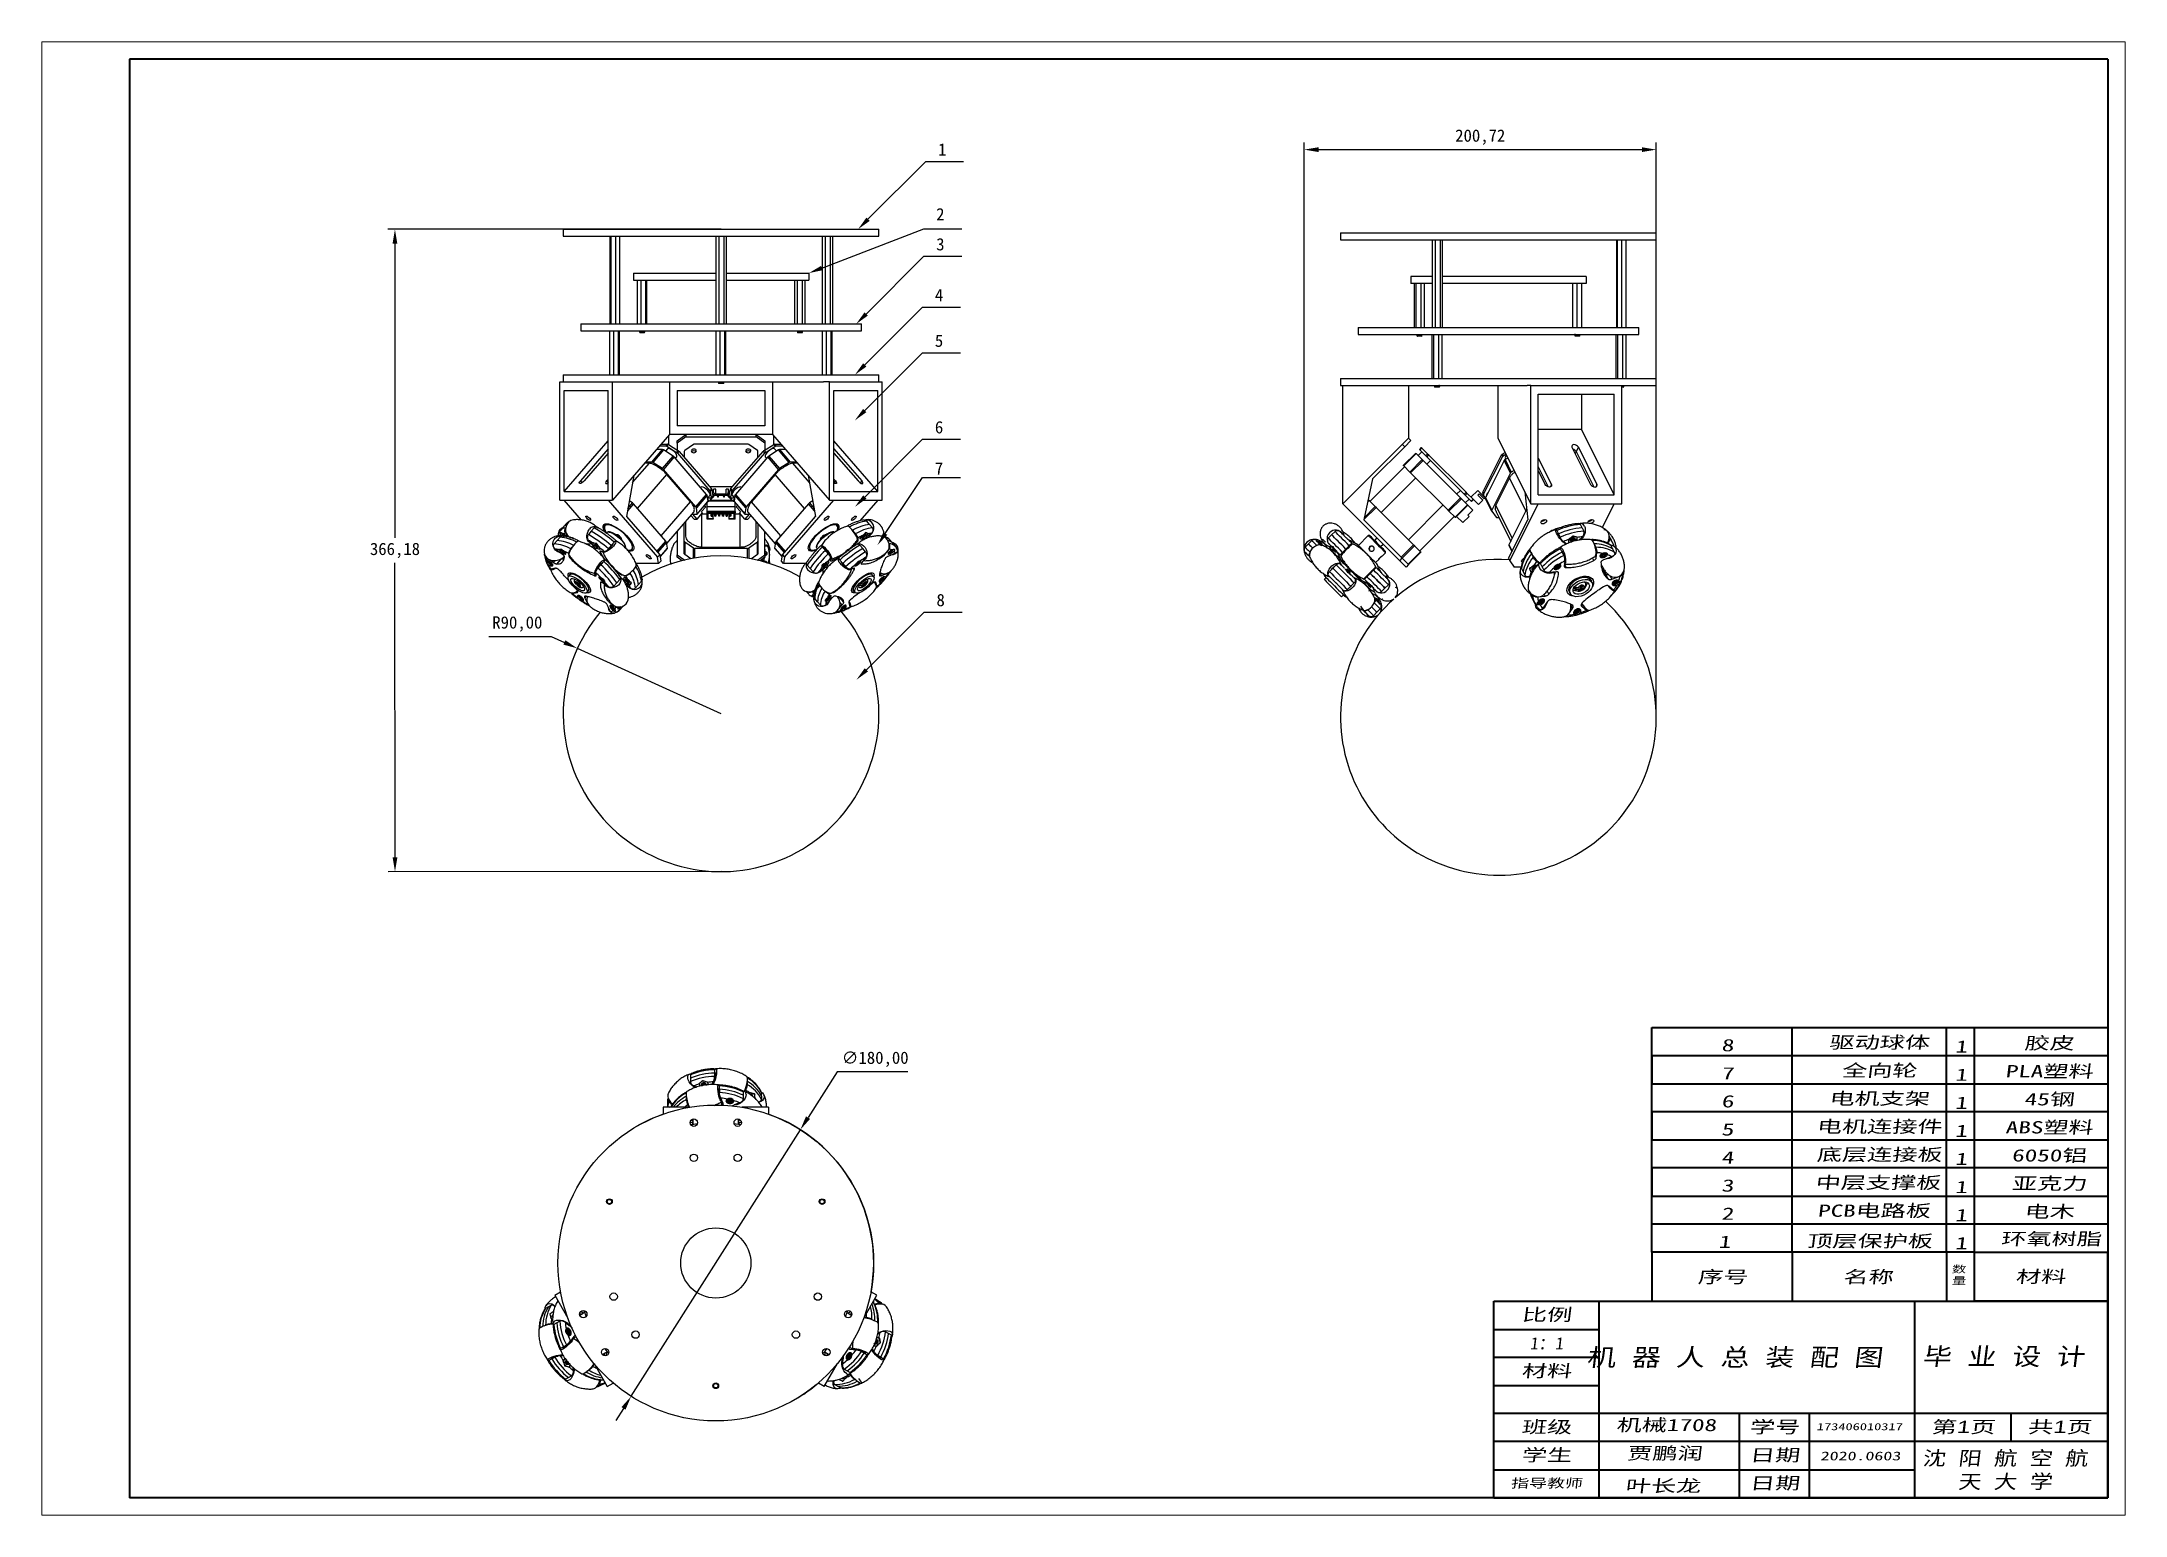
# Model space of a CAD drawing. Header units: millimetres. Extents: x 786 to 1380, y -734 to -314.
import ezdxf
from ezdxf import colors
from ezdxf.entities.mleader import LeaderData, LeaderLine
from ezdxf.math import Vec2, Vec3

# ---------------------------------------------------------------- set-up
doc = ezdxf.new("R2010")
doc.units = ezdxf.units.MM
doc.header["$PDSIZE"] = -1
for name, color, linetype, lineweight in [('文字层', 3, 'Continuous', 15), ('标注层', 4, 'Continuous', 15), ('粗实线层', 7, 'Continuous', 15), ('轮廓实线层', 7, 'Continuous', 40)]:
    doc.layers.add(name, color=color, linetype=linetype, lineweight=lineweight)
doc.styles.add('尺寸', font='simfang.ttf', dxfattribs={"oblique": 7, "height": 4})
doc.dimstyles.new('ISO-25', dxfattribs={"dimtxt": 2.5, "dimasz": 2.5, "dimexe": 1.25, "dimexo": 0.625, "dimtad": 1, "dimtxsty": 'Standard', "dimcen": 2.5, "dimadec": 0, "dimazin": 0, "dimtfac": 1, "dimtmove": 0, "dimatfit": 3, "dimfxl": 1, "dimarcsym": 0})

msp = doc.modelspace()

# ---------------------------------------------------------------- texts
at = {"layer": '文字层', "style": '尺寸'}
for s, width, heights, insert, char_height, attachment_point in [('{\\fSimSun|b0|i0|c134|p2;\\W1.5;8}', 30, [0], (1266.5905, -599.7878), 3.5, 5), ('{\\fSimSun|b0|i0|c134|p2;\\W1.5;驱动球体}', 40.307957, [0], (1309.8285, -599.1444), 3.5, 5), ('{\\fSimSun|b0|i0|c134|p2;\\W1.5;1}', 30, [0], (1333.1843, -600.1779), 3.5, 5), ('{\\fSimSun|b0|i0|c134|p2;\\W1.5;胶皮}', 40.307957, [0], (1358.2877, -599.3654), 3.5, 5), ('{\\fSimSun|b0|i0|c134|p2;\\W1.5;全向轮}', 40.307957, [0], (1309.8285, -607.1444), 3.5, 5), ('{\\fSimSun|b0|i0|c134|p2;\\W1.5;PLA塑料}', 40.307957, [0], (1358.2877, -607.3654), 3.5, 5), ('{\\fSimSun|b0|i0|c134|p2;\\W1.5;7}', 30, [0], (1266.5905, -607.7878), 3.5, 5), ('{\\fSimSun|b0|i0|c134|p2;\\W1.5;1}', 30, [0], (1333.1843, -608.1779), 3.5, 5), ('{\\fSimSun|b0|i0|c134|p2;\\W1.5;6}', 30, [0], (1266.5905, -615.7878), 3.5, 5), ('{\\fSimSun|b0|i0|c134|p2;\\W1.5;电机支架}', 40.307957, [0], (1309.8285, -615.1444), 3.5, 5), ('{\\fSimSun|b0|i0|c134|p2;\\W1.5;1}', 30, [0], (1333.1843, -616.1779), 3.5, 5), ('{\\fSimSun|b0|i0|c134|p2;\\W1.5;45钢}', 40.307957, [0], (1358.2877, -615.3654), 3.5, 5), ('{\\fSimSun|b0|i0|c134|p2;\\W1.5;5}', 30, [0], (1266.5905, -623.7878), 3.5, 5), ('{\\fSimSun|b0|i0|c134|p2;\\W1.5;电机连接件}', 40.307957, [0], (1309.8285, -623.1444), 3.5, 5), ('{\\fSimSun|b0|i0|c134|p2;\\W1.5;1}', 30, [0], (1333.1843, -624.1779), 3.5, 5), ('{\\fSimSun|b0|i0|c134|p2;\\W1.5;ABS塑料}', 40.307957, [0], (1358.2877, -623.3654), 3.5, 5), ('{\\fSimSun|b0|i0|c134|p2;\\W1.5;底层连接板}', 40.307957, [0], (1309.8285, -631.1444), 3.5, 5), ('{\\fSimSun|b0|i0|c134|p2;\\W1.5;6050铝}', 40.307957, [0], (1358.2877, -631.3654), 3.5, 5), ('{\\fSimSun|b0|i0|c134|p2;\\W1.5;4}', 30, [0], (1266.5905, -631.7878), 3.5, 5), ('{\\fSimSun|b0|i0|c134|p2;\\W1.5;1}', 30, [0], (1333.1843, -632.1779), 3.5, 5), ('{\\fSimSun|b0|i0|c134|p2;\\W1.5;3}', 30, [0], (1266.5905, -639.7878), 3.5, 5), ('{\\fSimSun|b0|i0|c134|p2;\\W1.5;中层支撑板}', 40.307957, [0], (1309.4765, -639.1346), 3.5, 5), ('{\\fSimSun|b0|i0|c134|p2;\\W1.5;1}', 30, [0], (1333.1843, -640.1779), 3.5, 5), ('{\\fSimSun|b0|i0|c134|p2;\\W1.5;亚克力}', 40.307957, [0], (1358.2877, -639.3654), 3.5, 5), ('{\\fSimSun|b0|i0|c134|p2;\\W1.5;2}', 30, [0], (1266.5905, -647.7878), 3.5, 5), ('{\\fSimSun|b0|i0|c134|p2;\\W1.5;PCB电路板}', 40.307957, [0], (1308.3423, -647.1346), 3.5, 5), ('{\\fSimSun|b0|i0|c134|p2;\\W1.5;1}', 30, [0], (1333.1843, -648.1779), 3.5, 5), ('{\\fSimSun|b0|i0|c134|p2;\\W1.5;电木}', 40.307957, [0], (1358.2877, -647.3654), 3.5, 5), ('{\\fSimSun|b0|i0|c134|p2;\\W1.5;顶层保护板}', 40.307957, [0], (1307.0813, -655.7878), 3.5, 5), ('{\\fSimSun|b0|i0|c134|p2;\\W1.5;环氧树脂}', 40.307957, [0], (1358.8132, -655.1346), 3.5, 5), ('{\\fSimSun|b0|i0|c134|p2;\\W1.5;1}', 30, [0], (1265.7613, -655.7878), 3.5, 5), ('{\\fSimSun|b0|i0|c134|p2;\\W1.5;1}', 30, [0], (1333.1843, -656.1779), 3.5, 5), ('{\\fSimSun|b0|i0|c134|p2;\\W1.5;序号}', 30, [0], (1265.2015, -665.9804), 3.5, 5), ('{\\fSimSun|b0|i0|c134|p2;\\W1.5;名称}', 30, [0], (1306.6461, -665.9804), 3.5, 5), ('{\\fSimSun|b0|i0|c134|p2;\\W1.5;数量}', 7.5, [14.4471], (1332.5153, -665.3655), 2, 5), ('{\\fSimSun|b0|i0|c134|p2;\\W1.5;材料}', 30, [0], (1355.8429, -665.8783), 3.5, 5), ('{\\fSimSun|b0|i0|c134|p2;\\W1.5;比例}', 30, [0], (1214.9984, -676.7604), 3.5, 5), ('{\\fFangSong|b0|i0|c134|p49;\\W1;1：1}', 30, [0], (1214.9984, -684.7604), 3.5, 5), ('{\\W1.2;\\T1.55;机器人总装配图}', 87.493869, [0], (1315.2386, -688.9894), 5, 6), ('\\pxqc;{\\W1.2;\\T1.55;毕业设计}', 55, [0], (1374.9984, -688.7604), 5, 6), ('{\\fChangFangSong|b0|i0|c134|p49;\\W1.5;材料}', 30, [0], (1214.9984, -692.7604), 3.5, 5), ('{\\fSimSun|b0|i0|c134|p2;\\W1.5;班级}', 30, [0], (1214.9984, -708.7604), 3.5, 5), ('{\\W1.5;机械1708}', 38.753008, [1.4754], (1249.1314, -708.2085), 3.5, 5), ('{\\W1.5;学号}', 19.999978, [0], (1279.9984, -708.7604), 3.5, 5), ('{\\fChangFangSong|b0|i0|c134|p49;\\W1.5;第1页}', 27.500005, [0], (1333.7484, -708.7604), 3.5, 5), ('{\\W1.5;共\\fChangFangSong|b0|i0|c134|p49;1\\fSimSun|b0|i0|c134|p2;页}', 27.499995, [0], (1361.2484, -708.7604), 3.5, 5), ('{\\fSimSun|b0|i0|c134|p2;\\W1.5;173406010317}', 30, [0], (1304.1978, -708.5176), 2, 5), ('{\\fChangFangSong|b0|i0|c134|p49;\\W1.5;学生}', 30, [0], (1214.9984, -716.7604), 3.5, 5), ('{\\W1.5;贾鹏润}', 30, [0], (1248.6158, -716.2452), 3.5, 5), ('{\\fChangFangSong|b0|i0|c134|p49;\\W1.5;日期}', 19.999978, [0], (1279.9984, -716.7604), 3.5, 5), ('{\\fSimSun|b0|i0|c134|p2;\\W1.5;2020.0603}', 31.320081, [0], (1304.5072, -716.8634), 2.5, 5), ('\\pxqc;{\\W1.2;\\T1.55;沈阳航空航天大学}', 55, [0], (1374.9984, -721.021), 4, 6), ('{\\fSimSun|b0|i0|c134|p2;\\W1.5;指导教师}', 30, [0], (1214.9984, -724.7604), 2.5, 5), ('{\\W1.5;叶长龙}', 30, [0], (1248.1757, -725.5338), 3.5, 5), ('{\\fChangFangSong|b0|i0|c134|p49;\\W1.5;日期}', 19.999978, [0], (1279.9984, -724.7604), 3.5, 5)]:
    msp.add_mtext_dynamic_manual_height_columns(s, width=width, gutter_width=12.5, heights=heights, dxfattribs=dict(at, insert=insert, char_height=char_height, attachment_point=attachment_point))
at = {"layer": '粗实线层', "lineweight": 15, "char_height": 3.5, "attachment_point": 1}
for s, insert in [('1', (1041.5457, -342.7405)), ('2', (1040.9992, -361.1913)), ('3', (1041.0073, -369.7405)), ('4', (1040.6321, -384.2405)), ('5', (1040.6321, -397.2327)), ('6', (1040.6321, -421.8884)), ('7', (1040.6321, -433.6284)), ('8', (1041.0854, -471.1459))]:
    msp.add_mtext_dynamic_manual_height_columns(s, width=8.664847, gutter_width=17.5, heights=[0], dxfattribs=dict(at, insert=insert))

# ---------------------------------------------------------------- blocks, each defined once
blk = doc.blocks.new('*D119')
at = {"layer": 'Defpoints', "color": 0, "transparency": 16777216}
for p in [(979.67, -367.22), (886.73, -550.32), (979.69, -550.31)]:
    blk.add_point(p, dxfattribs=at)
at = {"layer": '粗实线层', "color": 0, "lineweight": -2, "transparency": 16777216}
for p, q in [((979.67, -367.22), (884.71, -367.22)), ((886.71, -371.3), (886.72, -455.2)), ((886.73, -546.24), (886.72, -462.34)), ((979.69, -550.31), (884.73, -550.32))]:
    blk.add_line(p, q, dxfattribs=at)
at = {"layer": '粗实线层', "color": 0, "transparency": 16777216}
for points in [[(887.39, -371.3), (886.03, -371.3), (886.71, -367.22)], [(887.41, -546.24), (886.05, -546.24), (886.73, -550.32)]]:
    blk.add_solid(points, dxfattribs=at)
at = {"layer": '粗实线层', "color": 0, "lineweight": 15, "transparency": 16777216, "insert": (886.72, -458.77), "char_height": 3.5, "attachment_point": 5}
blk.add_mtext('366,18', dxfattribs=at)
blk = doc.blocks.new('*D120')
at = {"layer": 'Defpoints', "color": 0, "transparency": 16777216}
for p in [(1002.28, -623.86), (954.05, -699.84)]:
    blk.add_point(p, dxfattribs=at)
at = {"layer": '粗实线层', "color": 0, "lineweight": -2, "transparency": 16777216}
for p, q in [((1012.75, -607.36), (1004.47, -620.41)), ((1032.94, -607.36), (1012.75, -607.36)), ((954.05, -699.84), (1002.28, -623.86)), ((951.87, -703.29), (949.68, -706.73))]:
    blk.add_line(p, q, dxfattribs=at)
at = {"layer": '粗实线层', "color": 0, "transparency": 16777216}
for points in [[(1003.89, -620.05), (1005.04, -620.78), (1002.28, -623.86)], [(951.29, -702.92), (952.44, -703.65), (954.05, -699.84)]]:
    blk.add_solid(points, dxfattribs=at)
at = {"layer": '粗实线层', "color": 0, "lineweight": 15, "transparency": 16777216, "insert": (1023.61, -603.79), "char_height": 3.5, "attachment_point": 5}
blk.add_mtext('∅180,00', dxfattribs=at)
blk = doc.blocks.new('*D121')
at = {"layer": 'Defpoints', "color": 0, "transparency": 16777216}
for p in [(938.72, -486.67), (979.68, -505.31)]:
    blk.add_point(p, dxfattribs=at)
at = {"layer": '粗实线层', "color": 0, "lineweight": -2, "transparency": 16777216}
for p, q in [((913.44, -483.29), (931.29, -483.29)), ((931.29, -483.29), (935.01, -484.98)), ((979.68, -505.31), (938.72, -486.67))]:
    blk.add_line(p, q, dxfattribs=at)
at = {"layer": '粗实线层', "color": 0, "transparency": 16777216}
blk.add_solid([(935.29, -484.36), (934.73, -485.6), (938.72, -486.67)], dxfattribs=at)
at = {"layer": '粗实线层', "color": 0, "lineweight": 15, "transparency": 16777216, "insert": (921.6, -479.73), "char_height": 3.5, "attachment_point": 5}
blk.add_mtext('R90,00', dxfattribs=at)
blk = doc.blocks.new('*D130')
at = {"color": 0, "lineweight": -2, "transparency": 16777216}
for p, q in [((1145.92, -458.61), (1145.92, -342.53)), ((1246.28, -506.31), (1246.28, -342.53)), ((1150, -344.53), (1242.2, -344.53))]:
    blk.add_line(p, q, dxfattribs=at)
at = {"color": 0, "transparency": 16777216}
for points in [[(1150, -343.85), (1150, -345.21), (1145.92, -344.53)], [(1242.2, -343.85), (1242.2, -345.21), (1246.28, -344.53)]]:
    blk.add_solid(points, dxfattribs=at)
at = {"layer": 'Defpoints', "color": 0, "transparency": 16777216}
for p in [(1246.28, -344.53), (1145.92, -458.61), (1246.28, -506.31)]:
    blk.add_point(p, dxfattribs=at)
at = {"color": 0, "transparency": 16777216, "insert": (1196.1, -340.97), "char_height": 3.5, "attachment_point": 5}
blk.add_mtext('200,72', dxfattribs=at)

# ---------------------------------------------------------------- dimensions: what is measured, and where the dimension line sits
dim = msp.add_linear_dim(base=(1246.2771, -344.5321), p1=(1145.9154, -458.6119), p2=(1246.2771, -506.3068), dimstyle='ISO-25', override={"dimtxt": 3.5, "dimasz": 4.08, "dimexe": 2, "dimexo": 0, "dimgap": 1.524, "dimtih": 1, "dimtoh": 1, "dimlfac": 2, "dimzin": 0, "dimadec": 2, "dimtzin": 0})
dim.commit()
dim.dimension.update_dxf_attribs({"geometry": '*D130', "text_midpoint": (1196.0962, -340.9664)})
at = {"layer": '粗实线层', "lineweight": 15}
dim = msp.add_aligned_dim(p1=(979.6693, -367.2159), p2=(979.6858, -550.3068), distance=-92.9571, dimstyle='ISO-25', override={"dimtxt": 3.5, "dimasz": 4.08, "dimexe": 2, "dimexo": 0, "dimgap": 1.524, "dimtih": 1, "dimtoh": 1, "dimlfac": 2, "dimzin": 0, "dimadec": 2, "dimtzin": 0}, dxfattribs=at)
dim.commit()
dim.dimension.update_dxf_attribs({"geometry": '*D119', "text_midpoint": (886.7205, -458.7698)})
dim = msp.add_radius_dim(center=(979.6818, -505.3068), mpoint=(938.7213, -486.6725), dimstyle='ISO-25', override={"dimtxt": 3.5, "dimasz": 4.08, "dimexe": 2, "dimexo": 0, "dimgap": 1.524, "dimtih": 1, "dimtoh": 1, "dimlfac": 2, "dimzin": 0, "dimadec": 2, "dimtzin": 0}, dxfattribs=at)
dim.commit()
dim.dimension.update_dxf_attribs({"geometry": '*D121', "text_midpoint": (921.6031, -479.7278)})
dim = msp.add_diameter_dim_2p(p1=(954.0526, -699.8416), p2=(1002.2825, -623.8556), dimstyle='ISO-25', override={"dimtxt": 3.5, "dimasz": 4.08, "dimexe": 2, "dimexo": 0, "dimgap": 1.524, "dimtih": 1, "dimtoh": 1, "dimlfac": 2, "dimzin": 0, "dimadec": 2, "dimtzin": 0}, dxfattribs=at)
dim.commit()
dim.dimension.update_dxf_attribs({"geometry": '*D120', "text_midpoint": (1023.6114, -607.3577), "dimtype": 163})

# ---------------------------------------------------------------- linework, layer by layer
at = {"layer": '标注层'}
for p, q in [((1379.9984, -313.7604), (785.9984, -313.7604)), ((785.9984, -733.7604), (785.9984, -313.7604)), ((1379.9984, -733.7604), (1379.9984, -313.7604)), ((1379.9984, -733.7604), (785.9984, -733.7604))]:
    msp.add_line(p, q, dxfattribs=at)
at = {"layer": '粗实线层', "color": 7, "linetype": 'Continuous', "lineweight": 30}
for p, q in [((934.6693, -367.2159), (934.6693, -369.2159)), ((934.6693, -367.2159), (1024.6693, -367.2159)), ((1024.6693, -369.2159), (1024.6693, -367.2159)), ((1156.2843, -368.2159), (1156.2843, -370.2159)), ((1156.2843, -368.2159), (1246.2843, -368.2159)), ((1246.2843, -370.2159), (1246.2843, -368.2159)), ((934.6693, -369.2159), (1024.6693, -369.2159)), ((948.0063, -369.2159), (948.0063, -394.2159)), ((948.2448, -369.2159), (948.2448, -394.2159)), ((949.5969, -369.2159), (949.5969, -394.2159)), ((950.7105, -369.2159), (950.7105, -394.2159)), ((978.231, -369.2159), (978.231, -394.2159)), ((979.0546, -369.2159), (979.0546, -394.2159)), ((980.4929, -369.2159), (980.4929, -394.2159)), ((981.1076, -369.2159), (981.1076, -394.2159)), ((1008.5418, -369.2159), (1008.5418, -394.2159)), ((1009.3655, -369.2159), (1009.3655, -394.2159)), ((1010.8038, -369.2159), (1010.8038, -394.2159)), ((1011.4185, -369.2159), (1011.4185, -394.2159)), ((1156.2843, -370.2159), (1246.2843, -370.2159)), ((1182.3608, -370.2159), (1182.3608, -395.2159)), ((1183.2791, -370.2159), (1183.2791, -395.2159)), ((1184.7027, -370.2159), (1184.7027, -395.2159)), ((1185.2078, -370.2159), (1185.2078, -395.2159)), ((1234.9783, -370.2159), (1234.9783, -395.2159)), ((1235.099, -370.2159), (1235.099, -395.2159)), ((1236.405, -370.2159), (1236.405, -395.2159)), ((1237.5903, -370.2159), (1237.5903, -395.2159)), ((954.6818, -379.7159), (978.231, -379.7159)), ((954.6818, -379.7159), (954.6818, -381.7159)), ((981.1076, -379.7159), (1004.6818, -379.7159)), ((1004.6818, -379.7159), (1004.6818, -381.7159)), ((954.6818, -381.7159), (978.231, -381.7159)), ((955.8171, -394.2159), (955.8171, -381.7159)), ((956.9066, -394.2159), (956.9066, -381.7159)), ((958.2713, -394.2159), (958.2713, -381.7159)), ((958.5464, -394.2159), (958.5464, -381.7159)), ((981.1076, -381.7159), (1004.6818, -381.7159)), ((1000.7384, -394.2159), (1000.7384, -381.7159)), ((1001.4571, -394.2159), (1001.4571, -381.7159)), ((1002.9005, -394.2159), (1002.9005, -381.7159)), ((1003.6251, -394.2159), (1003.6251, -381.7159)), ((1182.3608, -380.7159), (1176.2771, -380.7159)), ((1176.2771, -380.7159), (1176.2771, -382.7159)), ((1182.3608, -382.7159), (1176.2771, -382.7159)), ((1177.3602, -395.2159), (1177.3602, -382.7159)), ((1177.8303, -395.2159), (1177.8303, -382.7159)), ((1179.2472, -395.2159), (1179.2472, -382.7159)), ((1180.194, -395.2159), (1180.194, -382.7159)), ((1226.2771, -380.7159), (1185.2078, -380.7159)), ((1226.2771, -382.7159), (1185.2078, -382.7159)), ((1222.5254, -395.2159), (1222.5254, -382.7159)), ((1223.7737, -395.2159), (1223.7737, -382.7159)), ((1225.0254, -395.2159), (1225.0254, -382.7159)), ((1225.0288, -395.2159), (1225.0288, -382.7159)), ((1226.2771, -380.7159), (1226.2771, -382.7159)), ((939.6693, -394.2159), (939.6693, -396.2159)), ((939.6693, -394.2159), (946.4762, -394.2159)), ((939.6693, -396.2159), (946.4762, -396.2159)), ((946.4762, -394.2159), (1019.6693, -394.2159)), ((946.4762, -396.2159), (1019.6693, -396.2159)), ((947.9937, -408.7159), (947.9937, -396.2159)), ((949.0832, -408.7159), (949.0832, -396.2159)), ((950.4479, -408.7159), (950.4479, -396.2159)), ((950.723, -408.7159), (950.723, -396.2159)), ((956.4318, -396.2159), (956.4318, -396.2183)), ((956.4318, -396.413), (956.4318, -396.4683)), ((956.5378, -396.5868), (956.4914, -396.6195)), ((956.4916, -396.6258), (956.5818, -396.7159)), ((957.666, -396.7159), (956.5818, -396.7159)), ((957.7818, -396.7159), (957.666, -396.7159)), ((957.7538, -396.5659), (957.9318, -396.5659)), ((957.7818, -396.7159), (957.8282, -396.6695)), ((957.8258, -396.6693), (957.8333, -396.6577)), ((957.8279, -396.6693), (957.8258, -396.6693)), ((957.8366, -396.6611), (957.9318, -396.5659)), ((957.9318, -396.3433), (957.9318, -396.288)), ((978.3046, -408.7159), (978.3046, -396.2159)), ((979.3941, -408.7159), (979.3941, -396.2159)), ((980.7588, -408.7159), (980.7588, -396.2159)), ((981.0339, -408.7159), (981.0339, -396.2159)), ((1001.4318, -396.3998), (1001.4318, -396.4551)), ((1001.4844, -396.6185), (1001.5818, -396.7159)), ((1002.523, -396.7159), (1001.5818, -396.7159)), ((1002.7818, -396.7159), (1002.523, -396.7159)), ((1002.5631, -396.5659), (1002.9317, -396.5659)), ((1002.7818, -396.7159), (1002.8274, -396.6702)), ((1002.8281, -396.6533), (1002.8659, -396.6268)), ((1002.8689, -396.6247), (1002.8768, -396.6191)), ((1002.8808, -396.6169), (1002.9318, -396.5659)), ((1002.9318, -396.33), (1002.9318, -396.2748)), ((1008.6155, -408.7159), (1008.6155, -396.2159)), ((1009.705, -408.7159), (1009.705, -396.2159)), ((1011.0696, -408.7159), (1011.0696, -396.2159)), ((1011.3448, -408.7159), (1011.3448, -396.2159)), ((1019.6693, -396.2159), (1019.6693, -394.2159)), ((1161.2843, -395.2159), (1161.2843, -397.2159)), ((1161.2843, -395.2159), (1223.6052, -395.2159)), ((1161.2843, -397.2159), (1223.6052, -397.2159)), ((1178.0271, -397.2257), (1178.0271, -397.281)), ((1178.0271, -397.4757), (1178.0271, -397.5659)), ((1178.1244, -397.6632), (1178.1771, -397.7159)), ((1179.3771, -397.7159), (1178.1771, -397.7159)), ((1179.3771, -397.7159), (1179.5014, -397.5916)), ((1179.5271, -397.406), (1179.5271, -397.3507)), ((1182.3674, -409.7159), (1182.3674, -397.2159)), ((1182.8375, -409.7159), (1182.8375, -397.2159)), ((1184.2544, -409.7159), (1184.2544, -397.2159)), ((1185.2012, -409.7159), (1185.2012, -397.2159)), ((1223.0271, -397.2159), (1223.0271, -397.2677)), ((1223.0271, -397.4624), (1223.0271, -397.5659)), ((1223.1164, -397.6552), (1223.1771, -397.7159)), ((1224.3771, -397.7159), (1223.1771, -397.7159)), ((1223.6052, -395.2159), (1241.2843, -395.2159)), ((1223.6052, -397.2159), (1241.2843, -397.2159)), ((1224.3771, -397.7159), (1224.5093, -397.5837)), ((1224.5271, -397.3927), (1224.5271, -397.3374)), ((1234.8674, -409.7159), (1234.8674, -397.2159)), ((1235.3375, -409.7159), (1235.3375, -397.2159)), ((1236.7544, -409.7159), (1236.7544, -397.2159)), ((1237.7012, -409.7159), (1237.7012, -397.2159)), ((1241.2843, -397.2159), (1241.2843, -395.2159)), ((934.6693, -408.7159), (934.6693, -410.7159)), ((934.6693, -408.7159), (1024.6693, -408.7159)), ((1024.6693, -410.7159), (1024.6693, -408.7159)), ((1156.2843, -409.7159), (1156.2843, -411.7159)), ((1156.2843, -409.7159), (1246.2843, -409.7159)), ((1246.2843, -411.7159), (1246.2843, -409.7159)), ((933.7444, -444.4542), (933.7444, -410.7159)), ((933.7444, -410.7159), (937.4902, -410.7159)), ((934.9944, -441.9542), (934.9944, -413.2159)), ((934.9944, -413.2159), (947.4944, -413.2159)), ((937.4902, -410.7159), (944.9987, -410.7159)), ((944.9987, -410.7159), (948.7444, -410.7159)), ((947.4944, -441.9542), (947.4944, -413.2159)), ((948.7444, -444.4542), (948.7444, -410.7159)), ((948.7444, -410.7159), (950.4269, -410.7159)), ((950.4269, -410.7159), (1008.9116, -410.7159)), ((964.9723, -410.7159), (964.9723, -425.7159)), ((967.1693, -413.2159), (967.1693, -423.2159)), ((967.1693, -413.2159), (992.1693, -413.2159)), ((978.9193, -410.7159), (978.9193, -410.7183)), ((978.9193, -410.913), (978.9193, -410.9683)), ((979.0253, -411.0868), (978.9789, -411.1195)), ((978.9791, -411.1258), (979.0693, -411.2159)), ((980.1535, -411.2159), (979.0693, -411.2159)), ((980.2693, -411.2159), (980.1535, -411.2159)), ((980.2413, -411.0659), (980.4193, -411.0659)), ((980.2693, -411.2159), (980.3157, -411.1695)), ((980.3133, -411.1693), (980.3208, -411.1577)), ((980.3155, -411.1693), (980.3133, -411.1693)), ((980.3241, -411.1611), (980.4193, -411.0659)), ((980.4193, -410.8433), (980.4193, -410.788)), ((992.1693, -413.2159), (992.1693, -423.2159)), ((994.3662, -410.7159), (994.3662, -425.7159)), ((1010.5941, -410.7159), (1008.9116, -410.7159)), ((1010.5941, -444.4542), (1010.5941, -410.7159)), ((1010.5941, -410.7159), (1014.3399, -410.7159)), ((1011.8441, -441.9542), (1011.8441, -413.2159)), ((1011.8441, -413.2159), (1024.3441, -413.2159)), ((1014.3399, -410.7159), (1021.8483, -410.7159)), ((1021.8483, -410.7159), (1025.5941, -410.7159)), ((1024.3441, -441.9542), (1024.3441, -413.2159)), ((1025.5941, -444.4542), (1025.5941, -410.7159)), ((1156.2843, -411.7159), (1156.9151, -411.7159)), ((1156.9151, -445.4542), (1156.9151, -411.7159)), ((1156.9151, -411.7159), (1158.8579, -411.7159)), ((1158.8579, -411.7159), (1209.5071, -411.7159)), ((1175.6535, -411.7159), (1175.6535, -426.7159)), ((1183.0343, -411.8091), (1183.0343, -411.8643)), ((1183.0343, -411.8926), (1183.0343, -411.9478)), ((1183.0343, -412.0659), (1183.0823, -412.1139)), ((1183.1228, -412.0659), (1183.0343, -412.0659)), ((1183.0622, -412.049), (1183.0507, -412.056)), ((1183.084, -412.1156), (1183.1843, -412.2159)), ((1184.0265, -412.2159), (1183.1843, -412.2159)), ((1184.3843, -412.2159), (1184.0265, -412.2159)), ((1184.0372, -412.0659), (1184.5343, -412.0659)), ((1184.3843, -412.2159), (1184.4263, -412.1739)), ((1184.4263, -412.1739), (1184.4607, -412.1395)), ((1184.5106, -412.0897), (1184.5343, -412.0659)), ((1184.5343, -411.7393), (1184.5343, -411.7159)), ((1184.5343, -411.8227), (1184.5343, -411.7676)), ((1201.1093, -411.7159), (1201.1093, -426.7159)), ((1210.4785, -411.7159), (1209.5071, -411.7159)), ((1210.4785, -445.4542), (1210.4785, -411.7159)), ((1210.4785, -411.7159), (1216.9664, -411.7159)), ((1212.6436, -442.9542), (1212.6436, -414.2159)), ((1212.6436, -414.2159), (1234.2942, -414.2159)), ((1216.9664, -411.7159), (1229.9714, -411.7159)), ((1224.925, -414.2159), (1224.925, -424.2159)), ((1229.9714, -411.7159), (1236.4593, -411.7159)), ((1234.2942, -442.9542), (1234.2942, -414.2159)), ((1236.4593, -445.4542), (1236.4593, -411.7159)), ((1236.4593, -411.7159), (1246.2843, -411.7159)), ((1236.8843, -412.2159), (1236.4593, -412.2159)), ((1236.8843, -412.2159), (1237.0086, -412.0916)), ((1237.0343, -411.906), (1237.0343, -411.8507)), ((934.9944, -441.9542), (947.4944, -427.5205)), ((964.9723, -425.7159), (948.7444, -444.4542)), ((964.6693, -426.0658), (964.6693, -428.5452)), ((994.3662, -425.7159), (964.9723, -425.7159)), ((992.1693, -423.2159), (967.1693, -423.2159)), ((967.1693, -427.4837), (969.6693, -425.7159)), ((969.6693, -426.423), (967.1693, -428.1908)), ((967.1693, -428.1908), (967.1693, -427.4837)), ((969.6693, -425.7159), (969.6693, -426.423)), ((989.6693, -425.7159), (969.6693, -425.7159)), ((969.6693, -426.423), (989.6693, -426.423)), ((989.6693, -426.423), (989.6693, -425.7159)), ((989.6693, -425.7159), (992.1693, -427.4837)), ((992.1693, -428.1908), (989.6693, -426.423)), ((992.1693, -427.4837), (992.1693, -428.1908)), ((994.3662, -425.7159), (1010.5941, -444.4542)), ((994.6693, -426.0658), (994.6693, -428.5452)), ((1024.3441, -441.9542), (1011.8441, -427.5205)), ((1175.6535, -426.7159), (1156.9151, -445.4542)), ((1176.3606, -427.423), (1174.5928, -429.1908)), ((1175.6535, -426.7159), (1176.3606, -427.423)), ((1201.1093, -426.7159), (1210.4785, -445.4542)), ((1212.6436, -424.2159), (1224.925, -424.2159)), ((1234.2942, -442.9542), (1224.925, -424.2159)), ((947.4944, -429.801), (939.5612, -438.9616)), ((947.4944, -431.0135), (940.6112, -438.9616)), ((959.9578, -433.5648), (958.175, -433.5648)), ((959.9578, -433.5648), (963.0196, -430.0293)), ((963.2861, -430.1328), (960.2242, -433.6684)), ((963.0196, -430.0293), (961.2368, -430.0293)), ((962.1554, -428.9686), (963.9382, -428.9686)), ((962.6147, -428.4383), (964.3975, -428.4383)), ((962.9575, -435.4058), (966.0193, -431.8703)), ((966.309, -432.1203), (963.2472, -435.6558)), ((966.0193, -431.8703), (963.2861, -430.1328)), ((964.4029, -429.7675), (963.8023, -430.461)), ((964.3975, -428.4383), (963.9382, -428.9686)), ((964.6639, -428.5418), (964.2047, -429.0722)), ((964.2047, -429.0722), (966.9379, -430.8096)), ((964.6639, -428.5418), (967.3972, -430.2793)), ((975.5472, -442.7875), (966.309, -432.1203)), ((966.6522, -432.5165), (967.0487, -432.0588)), ((967.3972, -430.2793), (966.9379, -430.8096)), ((967.1693, -428.1908), (967.1693, -430.1344)), ((967.6869, -430.5293), (967.2276, -431.0596)), ((967.2276, -431.0596), (976.4657, -441.7269)), ((967.6869, -430.5293), (976.925, -441.1965)), ((969.1693, -430.5293), (969.1693, -432.241)), ((971.7728, -428.5418), (969.3157, -430.2793)), ((987.2122, -428.4383), (972.1264, -428.4383)), ((982.4135, -441.1965), (991.6517, -430.5293)), ((982.8728, -441.7269), (992.1109, -431.0596)), ((993.0295, -432.1203), (983.7914, -442.7875)), ((990.0228, -430.2793), (987.5657, -428.5418)), ((990.1693, -432.241), (990.1693, -430.5293)), ((991.6517, -430.5293), (992.1109, -431.0596)), ((991.9414, -430.2793), (994.6746, -428.5418)), ((991.9414, -430.2793), (992.4007, -430.8096)), ((992.1693, -428.1908), (992.1693, -430.1344)), ((992.2899, -432.0588), (992.6863, -432.5165)), ((992.4007, -430.8096), (995.1339, -429.0722)), ((996.0914, -435.6558), (993.0295, -432.1203)), ((996.0524, -430.1328), (993.3192, -431.8703)), ((993.3192, -431.8703), (996.3811, -435.4058)), ((994.6746, -428.5418), (995.1339, -429.0722)), ((995.5362, -430.461), (994.9356, -429.7675)), ((994.9411, -428.4383), (995.4003, -428.9686)), ((994.9411, -428.4383), (996.7239, -428.4383)), ((995.4003, -428.9686), (997.1831, -428.9686)), ((999.1143, -433.6684), (996.0524, -430.1328)), ((996.3189, -430.0293), (999.3808, -433.5648)), ((998.1017, -430.0293), (996.3189, -430.0293)), ((1001.1636, -433.5648), (999.3808, -433.5648)), ((1011.8441, -429.801), (1019.7774, -438.9616)), ((1011.8441, -431.0135), (1018.7274, -438.9616)), ((1174.5928, -429.1908), (1165.4004, -438.3832)), ((1174.5928, -429.1908), (1173.8857, -428.4837)), ((1174.1686, -434.5648), (1177.7041, -431.0293)), ((1177.8076, -431.1328), (1174.2721, -434.6684)), ((1176.0095, -436.4058), (1179.5451, -432.8703)), ((1179.7951, -433.1203), (1176.2595, -436.6558)), ((1179.5451, -432.8703), (1177.8076, -431.1328)), ((1179.4719, -430.6757), (1178.4112, -431.7364)), ((1179.2951, -429.4383), (1178.7647, -429.9686)), ((1179.3986, -429.5418), (1178.8683, -430.0722)), ((1178.8683, -430.0722), (1180.6057, -431.8096)), ((1179.3986, -429.5418), (1181.1361, -431.2793)), ((1190.4623, -443.7875), (1179.7951, -433.1203)), ((1181.1361, -431.2793), (1180.6057, -431.8096)), ((1181.3861, -431.5293), (1180.8557, -432.0596)), ((1180.8557, -432.0596), (1191.523, -442.7269)), ((1180.8861, -434.2112), (1181.9467, -433.1506)), ((1181.3861, -431.5293), (1192.0533, -442.1965)), ((1196.8065, -442.1965), (1202.1402, -431.5293)), ((1197.0717, -442.7269), (1202.4053, -432.0596)), ((1202.9357, -433.1203), (1197.602, -443.7875)), ((1202.1402, -431.5293), (1202.4053, -432.0596)), ((1202.392, -431.2793), (1203.1665, -430.8302)), ((1202.392, -431.2793), (1202.6572, -431.8096)), ((1202.6572, -431.8096), (1203.4317, -431.3605)), ((1204.7034, -436.6558), (1202.9357, -433.1203)), ((1203.962, -432.4212), (1203.1875, -432.8703)), ((1203.1875, -432.8703), (1204.9553, -436.4058)), ((1203.2949, -432.6958), (1203.3384, -432.7828)), ((1212.6436, -432.4753), (1216.3867, -439.9616)), ((1222.2551, -429.355), (1227.5584, -439.9616)), ((1224.0738, -429.355), (1223.4488, -430.605)), ((1223.4488, -430.605), (1228.4713, -440.65)), ((1224.0738, -429.355), (1229.3771, -439.9616)), ((947.4944, -438.4613), (947.0612, -438.9616)), ((954.8361, -437.4202), (952.6996, -449.0504)), ((959.2425, -433.9184), (957.8688, -433.9184)), ((962.9575, -435.4058), (960.2242, -433.6684)), ((972.4853, -446.3231), (963.2472, -435.6558)), ((970.9843, -444.8785), (964.2482, -437.1003)), ((996.0914, -435.6558), (986.8532, -446.3231)), ((995.0903, -437.1003), (988.3543, -444.8785)), ((999.1143, -433.6684), (996.3811, -435.4058)), ((1001.4697, -433.9184), (1000.096, -433.9184)), ((1004.5024, -437.4202), (1006.6389, -449.0504)), ((1011.8441, -438.4613), (1012.2774, -438.9616)), ((1165.4004, -438.3832), (1162.9255, -450.0504)), ((1164.6933, -444.7471), (1174.5221, -434.9183)), ((1167.8753, -447.9291), (1177.7041, -438.1003)), ((1176.0095, -436.4058), (1174.2721, -434.6684)), ((1186.9268, -447.323), (1176.2595, -436.6558)), ((1204.7034, -436.6558), (1199.3698, -447.323)), ((1204.4142, -438.1003), (1200.5251, -445.8785)), ((1205.7298, -435.9567), (1204.9553, -436.4058)), ((1212.6436, -434.9753), (1215.4809, -440.65)), ((1212.6436, -436.1126), (1214.5681, -439.9616)), ((933.7444, -444.4542), (948.7444, -444.4542)), ((934.9944, -441.9542), (947.4944, -441.9542)), ((939.8725, -450.087), (934.9944, -444.4542)), ((934.9944, -444.4542), (947.4944, -444.4542)), ((947.4944, -444.4542), (961.579, -460.7177)), ((954.4455, -445.2346), (953.5099, -444.6398)), ((963.9733, -456.1518), (954.7352, -445.4846)), ((972.4853, -446.3231), (975.5472, -442.7875)), ((975.6905, -443.0375), (972.6286, -446.5731)), ((972.8894, -448.3878), (975.9512, -444.8523)), ((972.9047, -448.3105), (975.9666, -444.775)), ((973.8947, -440.7277), (973.829, -440.8035)), ((975.6693, -446.2927), (975.6693, -445.1779)), ((975.9666, -444.775), (975.6905, -443.0375)), ((975.8197, -443.8511), (976.5404, -443.0189)), ((976.798, -443.8178), (975.8486, -443.8178)), ((976.2731, -444.7017), (975.8834, -444.2518)), ((975.9549, -444.7017), (976.2731, -444.7017)), ((977.3448, -443.4643), (976.2731, -444.7017)), ((976.925, -441.1965), (976.4657, -441.7269)), ((976.5443, -440.6359), (976.5443, -440.7569)), ((982.7943, -440.6359), (976.5443, -440.6359)), ((976.5443, -444.3886), (976.5443, -444.7017)), ((982.7943, -444.7017), (976.5443, -444.7017)), ((977.0683, -441.4465), (976.609, -441.9769)), ((976.609, -441.9769), (976.8851, -443.7143)), ((976.7943, -444.0999), (976.7943, -444.525)), ((982.5443, -444.525), (976.7943, -444.525)), ((976.8698, -443.7916), (977.3291, -443.2613)), ((977.3444, -443.184), (976.8851, -443.7143)), ((977.0683, -441.4465), (977.3444, -443.184)), ((977.1236, -441.7947), (977.9571, -442.7572)), ((977.7122, -443.04), (977.2337, -442.4876)), ((977.3448, -443.4643), (977.249, -443.3537)), ((977.7122, -443.04), (977.3215, -443.04)), ((977.3832, -443.1107), (977.3328, -443.1107)), ((977.3832, -443.2875), (977.3832, -443.04)), ((977.3832, -443.2875), (977.3832, -443.4643)), ((977.6332, -443.2875), (977.3832, -443.2875)), ((977.3832, -443.4643), (977.6332, -443.4643)), ((978.1693, -441.343), (977.5443, -441.343)), ((977.5443, -442.2805), (977.5443, -441.343)), ((977.6332, -442.2269), (977.5443, -442.2269)), ((977.6332, -442.3832), (977.6332, -442.2269)), ((977.6332, -443.2875), (977.6332, -443.04)), ((978.6951, -443.1107), (977.6332, -443.1107)), ((977.6332, -443.4643), (977.6332, -443.2875)), ((977.9571, -442.7572), (977.7122, -443.04)), ((978.1693, -442.7572), (978.1693, -441.343)), ((981.1693, -442.7572), (978.1693, -442.7572)), ((978.1693, -442.7572), (978.1693, -443.04)), ((981.1693, -443.04), (978.1693, -443.04)), ((978.6951, -443.2875), (978.6951, -443.04)), ((978.6951, -443.2875), (978.6951, -443.4643)), ((978.9451, -443.2875), (978.6951, -443.2875)), ((978.6951, -443.4643), (978.9451, -443.4643)), ((978.9451, -443.2875), (978.9451, -443.04)), ((980.3934, -443.1107), (978.9451, -443.1107)), ((978.9451, -443.4643), (978.9451, -443.2875)), ((980.3934, -443.2875), (980.3934, -443.04)), ((980.6434, -443.2875), (980.3934, -443.2875)), ((980.3934, -443.2875), (980.3934, -443.4643)), ((980.3934, -443.4643), (980.6434, -443.4643)), ((980.6434, -443.2875), (980.6434, -443.04)), ((981.7053, -443.1107), (980.6434, -443.1107)), ((980.6434, -443.4643), (980.6434, -443.2875)), ((981.1693, -442.7572), (981.1693, -441.343)), ((981.7943, -441.343), (981.1693, -441.343)), ((981.1693, -442.7572), (981.1693, -443.04)), ((982.2149, -441.7947), (981.3814, -442.7572)), ((981.6264, -443.04), (981.3814, -442.7572)), ((981.6264, -443.04), (982.1048, -442.4876)), ((981.6264, -443.04), (982.017, -443.04)), ((981.7053, -442.3832), (981.7053, -442.2269)), ((981.7943, -442.2269), (981.7053, -442.2269)), ((981.7053, -443.2875), (981.7053, -443.04)), ((981.9553, -443.2875), (981.7053, -443.2875)), ((981.7053, -443.2875), (981.7053, -443.4643)), ((981.7053, -443.4643), (981.9553, -443.4643)), ((981.7943, -442.2805), (981.7943, -441.343)), ((981.9553, -443.2875), (981.9553, -443.04)), ((982.0058, -443.1107), (981.9553, -443.1107)), ((981.9553, -443.4643), (981.9553, -443.2875)), ((981.9938, -443.4643), (982.0895, -443.3537)), ((983.0654, -444.7017), (981.9938, -443.4643)), ((981.9941, -443.184), (982.2703, -441.4465)), ((981.9941, -443.184), (982.4534, -443.7143)), ((982.0095, -443.2613), (982.4687, -443.7916)), ((982.2703, -441.4465), (982.7295, -441.9769)), ((982.4135, -441.1965), (982.8728, -441.7269)), ((982.4534, -443.7143), (982.7295, -441.9769)), ((983.49, -443.8178), (982.5405, -443.8178)), ((982.5443, -444.0999), (982.5443, -444.525)), ((982.7943, -440.6359), (982.7943, -440.7569)), ((982.7943, -444.7017), (982.7943, -444.3886)), ((982.7981, -443.0189), (983.5188, -443.8511)), ((983.0654, -444.7017), (983.4551, -444.2518)), ((983.0654, -444.7017), (983.3836, -444.7017)), ((983.6481, -443.0375), (983.372, -444.775)), ((983.372, -444.775), (986.4338, -448.3105)), ((983.3873, -444.8523), (986.4492, -448.3878)), ((986.71, -446.5731), (983.6481, -443.0375)), ((983.6693, -446.2927), (983.6693, -445.1779)), ((983.7914, -442.7875), (986.8532, -446.3231)), ((985.5096, -440.8035), (985.4439, -440.7277)), ((1004.6033, -445.4846), (995.3652, -456.1518)), ((997.7595, -460.7177), (1011.8441, -444.4542)), ((1005.8287, -444.6398), (1004.8931, -445.2346)), ((1010.5941, -444.4542), (1025.5941, -444.4542)), ((1011.8441, -441.9542), (1024.3441, -441.9542)), ((1011.8441, -444.4542), (1024.3441, -444.4542)), ((1024.3441, -444.4542), (1019.2564, -450.329)), ((1156.9151, -445.4542), (1173.1786, -461.7177)), ((1164.0678, -444.6655), (1164.3398, -444.3936)), ((1166.1808, -446.2346), (1164.4433, -444.4971)), ((1186.9268, -447.323), (1190.4623, -443.7875)), ((1190.7123, -444.0375), (1187.1768, -447.573)), ((1190.432, -441.6359), (1189.3713, -442.6965)), ((1192.4498, -445.775), (1190.7123, -444.0375)), ((1192.0533, -442.1965), (1191.523, -442.7269)), ((1192.3033, -442.4465), (1191.773, -442.9769)), ((1191.773, -442.9769), (1193.5104, -444.7143)), ((1191.8462, -445.1714), (1192.9069, -444.1107)), ((1192.3033, -442.4465), (1194.0408, -444.184)), ((1195.3818, -441.6359), (1193.4372, -443.5804)), ((1194.0408, -444.184), (1193.5104, -444.7143)), ((1193.5104, -444.7143), (1193.614, -444.8178)), ((1194.1443, -444.2875), (1193.614, -444.8178)), ((1195.5585, -445.7017), (1194.1443, -444.2875)), ((1195.3818, -441.6359), (1197.5031, -443.7572)), ((1195.806, -442.6258), (1195.3818, -443.0501)), ((1196.796, -444.4643), (1195.3818, -443.0501)), ((1196.796, -444.4643), (1195.5585, -445.7017)), ((1197.2202, -444.04), (1195.806, -442.6258)), ((1196.7923, -442.4201), (1197.0575, -442.9505)), ((1196.8065, -442.1965), (1197.0717, -442.7269)), ((1197.6261, -443.7393), (1197.0735, -442.9769)), ((1197.5031, -443.7572), (1197.2202, -444.04)), ((1197.5878, -444.0111), (1199.3556, -447.5467)), ((1197.602, -443.7875), (1199.3698, -447.323)), ((1204.5118, -461.7177), (1212.6436, -445.4542)), ((1208.7935, -442.0841), (1209.6384, -450.0504)), ((1210.4785, -445.4542), (1236.4593, -445.4542)), ((1212.6436, -442.9542), (1234.2942, -442.9542)), ((1212.6436, -445.4542), (1234.2942, -445.4542)), ((1234.2942, -445.4542), (1230.8912, -452.2602)), ((935.62, -451.0822), (934.7931, -452.037)), ((935.6409, -451.0584), (935.62, -451.0822)), ((952.6996, -449.0504), (962.1914, -460.0106)), ((964.177, -456.7817), (971.8724, -447.8958)), ((969.1693, -456.1518), (969.1693, -451.0171)), ((969.6693, -454.7073), (969.6693, -450.4398)), ((971.075, -448.8165), (971.26, -449.0301)), ((972.0083, -449.8283), (971.1036, -448.7836)), ((971.2672, -449.0328), (971.3194, -449.0328)), ((971.4236, -448.414), (972.8176, -448.414)), ((972.8833, -449.8283), (971.6585, -448.414)), ((972.0083, -449.8283), (972.8833, -449.8283)), ((972.9047, -448.3105), (972.6286, -446.5731)), ((972.8833, -449.8283), (974.4142, -448.0605)), ((974.108, -447.7069), (975.3328, -446.2927)), ((974.4142, -448.0605), (974.108, -447.7069)), ((975.6693, -448.414), (974.108, -448.414)), ((975.3328, -446.2927), (975.0183, -445.9296)), ((983.6693, -446.2927), (975.6693, -446.2927)), ((975.6693, -447.7069), (975.6693, -446.2927)), ((983.6693, -447.7069), (975.6693, -447.7069)), ((975.6693, -448.0605), (975.6693, -447.7069)), ((983.6693, -448.0605), (975.6693, -448.0605)), ((975.6693, -449.8283), (975.6693, -448.0605)), ((977.4193, -449.8283), (975.6693, -449.8283)), ((983.4193, -448.2373), (975.9193, -448.2373)), ((975.9193, -448.2373), (975.9193, -449.6515)), ((975.9193, -449.6515), (977.4193, -449.6515)), ((976.8693, -448.8913), (976.8693, -448.2373)), ((976.8693, -448.9974), (976.8693, -448.8913)), ((976.9193, -448.856), (977.0693, -448.856)), ((977.0693, -449.0328), (976.9193, -449.0328)), ((977.1193, -448.2373), (977.1193, -448.8913)), ((977.1193, -448.8913), (977.1193, -448.9974)), ((977.4193, -449.6515), (977.4193, -448.2373)), ((977.9393, -448.414), (977.4193, -448.414)), ((977.4193, -449.6515), (977.4193, -449.8283)), ((977.9393, -448.8913), (977.9393, -448.2373)), ((977.9393, -448.9974), (977.9393, -448.8913)), ((977.9893, -448.856), (978.1393, -448.856)), ((978.1393, -449.0328), (977.9893, -449.0328)), ((978.1893, -448.2373), (978.1893, -448.8913)), ((979.0093, -448.414), (978.1893, -448.414)), ((978.1893, -448.8913), (978.1893, -448.9974)), ((979.0093, -448.8913), (979.0093, -448.2373)), ((979.0093, -448.9974), (979.0093, -448.8913)), ((979.0593, -448.856), (979.2093, -448.856)), ((979.2093, -449.0328), (979.0593, -449.0328)), ((979.2593, -448.2373), (979.2593, -448.8913)), ((980.0793, -448.414), (979.2593, -448.414)), ((979.2593, -448.8913), (979.2593, -448.9974)), ((980.0793, -448.8913), (980.0793, -448.2373)), ((980.0793, -448.9974), (980.0793, -448.8913)), ((980.1293, -448.856), (980.2793, -448.856)), ((980.2793, -449.0328), (980.1293, -449.0328)), ((980.3293, -448.2373), (980.3293, -448.8913)), ((981.1493, -448.414), (980.3293, -448.414)), ((980.3293, -448.8913), (980.3293, -448.9974)), ((981.1493, -448.8913), (981.1493, -448.2373)), ((981.1493, -448.9974), (981.1493, -448.8913)), ((981.1993, -448.856), (981.3493, -448.856)), ((981.3493, -449.0328), (981.1993, -449.0328)), ((981.3993, -448.2373), (981.3993, -448.8913)), ((981.9193, -448.414), (981.3993, -448.414)), ((981.3993, -448.8913), (981.3993, -448.9974)), ((981.9193, -448.2373), (981.9193, -449.6515)), ((981.9193, -449.6515), (981.9193, -449.8283)), ((981.9193, -449.6515), (983.4193, -449.6515)), ((983.6693, -449.8283), (981.9193, -449.8283)), ((982.2193, -448.8913), (982.2193, -448.2373)), ((982.2193, -448.9974), (982.2193, -448.8913)), ((982.2693, -448.856), (982.4193, -448.856)), ((982.4193, -449.0328), (982.2693, -449.0328)), ((982.4693, -448.2373), (982.4693, -448.8913)), ((982.4693, -448.8913), (982.4693, -448.9974)), ((983.4193, -449.6515), (983.4193, -448.2373)), ((983.6693, -447.7069), (983.6693, -446.2927)), ((983.6693, -447.7069), (983.6693, -448.0605)), ((983.6693, -449.8283), (983.6693, -448.0605)), ((985.2305, -448.414), (983.6693, -448.414)), ((984.0058, -446.2927), (984.3203, -445.9296)), ((985.2305, -447.7069), (984.0058, -446.2927)), ((985.2305, -447.7069), (984.9243, -448.0605)), ((986.4553, -449.8283), (984.9243, -448.0605)), ((986.71, -446.5731), (986.4338, -448.3105)), ((987.68, -448.414), (986.4553, -449.8283)), ((986.4553, -449.8283), (987.3303, -449.8283)), ((986.5209, -448.414), (987.799, -448.414)), ((988.177, -448.8505), (987.3303, -449.8283)), ((987.3404, -447.8845), (995.1436, -456.8948)), ((988.0192, -449.0328), (988.0714, -449.0328)), ((988.0785, -449.0301), (988.2055, -448.8835)), ((989.6693, -454.7073), (989.6693, -450.5736)), ((990.1693, -451.151), (990.1693, -456.1518)), ((997.1472, -460.0106), (1006.6389, -449.0504)), ((1022.0177, -451.3412), (1021.1907, -450.3864)), ((1022.0177, -451.3412), (1022.8446, -452.296)), ((1162.9255, -450.0504), (1173.8857, -461.0106)), ((1177.098, -457.1518), (1166.4308, -446.4846)), ((1175.6535, -455.7073), (1185.4823, -445.8785)), ((1178.8355, -458.8893), (1188.6642, -449.0605)), ((1188.9142, -449.3105), (1187.1768, -447.573)), ((1188.9142, -449.3105), (1192.4498, -445.775)), ((1192.5533, -445.8785), (1189.0178, -449.414)), ((1191.1391, -450.8283), (1189.3713, -449.0605)), ((1191.1391, -450.8283), (1192.9069, -449.0605)), ((1193.9675, -447.2927), (1192.5533, -445.8785)), ((1192.5533, -448.7069), (1193.9675, -447.2927)), ((1192.9069, -449.0605), (1192.5533, -448.7069)), ((1199.3716, -447.573), (1200.6308, -449.3105)), ((1200.6495, -447.7499), (1204.8173, -456.0856)), ((1200.8852, -449.414), (1201.4816, -449.414)), ((1201.4003, -449.414), (1204.7767, -456.1669)), ((1204.1583, -461.0106), (1209.6384, -450.0504)), ((1209.3228, -447.0747), (1204.2842, -457.1518)), ((1225.1308, -452.3412), (1224.6534, -451.3864)), ((1226.9544, -450.4924), (1226.9122, -450.4914)), ((932.9466, -455.9117), (932.1197, -456.8665)), ((932.9466, -455.9117), (933.7735, -454.9569)), ((933.8618, -453.7233), (933.9296, -453.645)), ((934.062, -454.4844), (933.8618, -453.7233)), ((933.8618, -453.7233), (934.1368, -453.7818)), ((934.7931, -452.037), (933.9661, -452.9919)), ((934.0572, -454.4661), (933.9833, -454.5515)), ((933.9833, -454.5515), (934.1085, -454.645)), ((934.1415, -454.5555), (934.062, -454.4844)), ((934.1826, -454.5948), (934.155, -454.6266)), ((934.7743, -454.0536), (934.6491, -453.9601)), ((935.8358, -454.7922), (934.7743, -454.0536)), ((935.2412, -454.3764), (935.7674, -454.8474)), ((935.7674, -454.8474), (935.8177, -454.7894)), ((936.644, -454.9795), (936.5245, -455.0372)), ((936.5489, -455.0547), (936.8468, -455.1643)), ((936.644, -454.9795), (936.5762, -455.0578)), ((936.9405, -455.1722), (936.644, -454.9795)), ((938.3985, -456.5231), (938.4994, -456.4065)), ((941.8077, -455.8117), (943.0955, -457.3215)), ((942.6751, -453.3041), (941.8482, -454.2589)), ((943.502, -452.3493), (942.6751, -453.3041)), ((943.0939, -456.5505), (943.0994, -456.6073)), ((943.0994, -456.6073), (943.152, -456.9198)), ((943.1418, -457.1094), (943.1747, -456.4999)), ((943.3719, -457.3492), (943.1418, -457.1094)), ((943.9063, -456.7838), (944.1592, -456.8819)), ((944.1592, -456.8819), (944.2455, -456.7822)), ((944.1592, -456.8819), (944.6381, -457.381)), ((947.0377, -453.6698), (946.9019, -453.8266)), ((947.8428, -453.4875), (947.5366, -453.4875)), ((948.3943, -457.3617), (947.5674, -458.3166)), ((948.3943, -457.3617), (949.2212, -456.4069)), ((964.3927, -458.1393), (964.1166, -456.4018)), ((967.1693, -455.8608), (966.9913, -456.158)), ((967.1693, -453.3265), (967.1693, -460.0106)), ((969.1693, -459.6874), (969.1693, -456.1518)), ((971.7728, -458.1393), (969.3157, -456.4018)), ((969.3157, -456.4018), (969.3157, -459.9374)), ((990.0228, -456.4018), (987.5657, -458.1393)), ((990.0228, -459.9374), (990.0228, -456.4018)), ((990.1693, -456.1518), (990.1693, -459.6874)), ((992.1693, -460.0106), (992.1693, -453.4604)), ((995.2219, -456.4018), (994.9458, -458.1393)), ((1011.802, -453.4875), (1011.4958, -453.4875)), ((1016.2979, -452.0984), (1016.7458, -452.6157)), ((1017.1218, -453.0499), (1017.1248, -453.0533)), ((1017.1248, -453.0533), (1017.9517, -454.0081)), ((1017.1248, -453.0533), (1017.1248, -453.0535)), ((1019.8483, -454.645), (1019.2174, -455.3836)), ((1019.2174, -455.3836), (1019.2638, -455.3953)), ((1019.2913, -455.427), (1019.241, -455.3689)), ((1020.0683, -458.23), (1019.2414, -457.2752)), ((1019.2913, -455.427), (1019.581, -454.9559)), ((1019.8296, -455.6085), (1019.2913, -455.427)), ((1020.1758, -455.3728), (1019.8296, -455.6085)), ((1019.9213, -454.5515), (1019.8483, -454.645)), ((1020.194, -455.3338), (1020.2619, -455.4122)), ((1020.7018, -453.9188), (1020.989, -453.7233)), ((1020.989, -453.7233), (1020.9211, -453.645)), ((1020.989, -453.7233), (1021.1272, -453.7699)), ((1021.5273, -453.9048), (1021.1538, -454.5122)), ((1021.169, -454.6266), (1021.1547, -454.6101)), ((1021.1718, -454.4828), (1021.5384, -454.0536)), ((1021.5384, -454.0536), (1021.6115, -453.9601)), ((1026.0203, -454.6397), (1026.0507, -454.7978)), ((1028.5259, -456.6332), (1027.699, -455.6784)), ((1029.3528, -457.5881), (1028.5259, -456.6332)), ((1147.1594, -456.9117), (1146.2046, -457.8665)), ((1147.1594, -456.9117), (1148.1142, -455.9569)), ((1149.4092, -455.9795), (1149.3308, -456.0578)), ((1149.6775, -456.2478), (1149.4092, -455.9795)), ((1149.6995, -456.1281), (1149.4959, -456.0662)), ((1149.6995, -456.1281), (1149.6286, -456.1989)), ((1149.7948, -456.2444), (1149.6995, -456.1281)), ((1150.0866, -456.3719), (1150.0249, -456.4337)), ((1150.2104, -456.2482), (1150.1487, -456.3099)), ((1150.2977, -456.1609), (1150.2724, -456.1862)), ((1150.9361, -457.2196), (1150.9978, -457.1578)), ((1151.0598, -457.0958), (1151.1462, -457.0094)), ((1151.4285, -455.8775), (1151.9947, -456.4437)), ((1153.7442, -454.3041), (1152.7894, -455.2589)), ((1154.699, -453.3493), (1153.7442, -454.3041)), ((1156.7324, -457.3899), (1156.7248, -457.3613)), ((1159.3311, -456.9764), (1159.4773, -456.7345)), ((1164.1807, -454.4875), (1161.3522, -457.316)), ((1164.5342, -454.4875), (1164.1807, -454.4875)), ((1166.6379, -455.177), (1165.9308, -455.8841)), ((1167.6985, -457.6518), (1168.4056, -456.9447)), ((1173.5625, -460.6874), (1177.098, -457.1518)), ((1204.27, -457.3754), (1205.1229, -459.0813)), ((1217.8908, -453.0984), (1218.3682, -454.0533)), ((1218.3682, -454.0533), (1218.8456, -455.0081)), ((1219.8429, -456.2097), (1220.8236, -456.8756)), ((1220.1785, -457.1758), (1220.5296, -456.6988)), ((1221.3745, -455.645), (1221.2589, -456.3836)), ((1221.2589, -456.3836), (1221.2926, -456.3874)), ((1221.3124, -456.427), (1221.2665, -456.3352)), ((1221.3124, -456.427), (1221.3554, -455.7671)), ((1221.7341, -456.4957), (1221.3124, -456.427)), ((1221.3739, -455.4844), (1222.5492, -454.7233)), ((1221.3865, -455.5515), (1221.3745, -455.645)), ((1222.0936, -456.2191), (1222.1279, -456.2878)), ((1222.5492, -454.7233), (1222.4957, -454.6162)), ((1222.5492, -454.7233), (1223.255, -454.8383)), ((1223.2799, -455.8291), (1223.2252, -455.8775)), ((1223.6017, -455.8474), (1223.3459, -456.013)), ((1223.6631, -454.9048), (1223.6017, -455.8474)), ((1223.6127, -455.679), (1223.7105, -455.0536)), ((1223.7105, -455.0536), (1223.7226, -454.9601)), ((1224.2402, -455.7925), (1225.2187, -454.8488)), ((1225.1308, -452.3412), (1225.6083, -453.296)), ((1228.1996, -456.0947), (1228.1307, -455.9569)), ((1228.6081, -456.9117), (1228.5695, -456.8345)), ((1228.6069, -456.9296), (1228.6081, -456.9117)), ((1228.6081, -456.9117), (1229.0855, -457.8665)), ((1230.5126, -455.9795), (1230.5518, -456.0578)), ((1230.6363, -456.1657), (1230.5126, -455.9795)), ((1230.7603, -456.0895), (1230.678, -456.0662)), ((1233.0868, -455.0788), (1232.8412, -454.6009)), ((1233.5139, -455.8997), (1233.0365, -454.9449)), ((1233.9913, -456.8545), (1233.5139, -455.8997)), ((1234.0859, -457.0542), (1233.9913, -456.8545)), ((929.8463, -460.7227), (930.0267, -460.8536)), ((930.3735, -461.9947), (930.3774, -462.0212)), ((930.3774, -462.0212), (930.404, -462.0912)), ((930.404, -462.0912), (930.4234, -462.1258)), ((930.6618, -462.1059), (930.4525, -461.9956)), ((930.5414, -462.2288), (930.7506, -462.3391)), ((930.5929, -461.9252), (930.6618, -462.1059)), ((930.6618, -462.1059), (930.8257, -461.9945)), ((930.753, -461.9443), (930.6681, -461.8995)), ((930.7497, -462.5037), (930.8932, -462.6133)), ((930.7506, -462.3391), (930.9241, -462.1577)), ((930.7506, -462.3391), (930.8194, -462.5199)), ((930.7591, -461.9476), (930.753, -461.9443)), ((930.7654, -461.3901), (931.8847, -462.2029)), ((930.9653, -462.2659), (930.8964, -462.0852)), ((930.9568, -462.6575), (931.0417, -462.7023)), ((931.227, -462.404), (930.9653, -462.2659)), ((931.0417, -462.7023), (931.0478, -462.7055)), ((931.0541, -462.4992), (931.1277, -462.3516)), ((931.1229, -462.6799), (931.0541, -462.4992)), ((931.0541, -462.4992), (931.3159, -462.6372)), ((931.1018, -462.7741), (931.1099, -462.7782)), ((931.3644, -462.5416), (931.345, -462.507)), ((931.391, -462.6115), (931.3644, -462.5416)), ((931.3949, -462.6381), (931.391, -462.6115)), ((934.4946, -459.8846), (932.4563, -458.4044)), ((932.8221, -462.6317), (934.0487, -461.2154)), ((934.1405, -458.8055), (934.1457, -458.8129)), ((934.1746, -458.7849), (934.2245, -458.8608)), ((934.406, -458.7801), (934.2036, -458.718)), ((934.2245, -458.8608), (934.2281, -458.8663)), ((934.2831, -458.5931), (934.406, -458.7801)), ((934.3819, -458.9893), (934.5843, -459.0514)), ((934.406, -458.7801), (934.4932, -458.7204)), ((934.5843, -459.0514), (934.7262, -458.8783)), ((934.5843, -459.0514), (934.738, -459.2853)), ((934.8406, -458.9134), (934.6672, -458.8602)), ((934.8455, -459.1315), (934.895, -459.0296)), ((934.9992, -459.3655), (934.8455, -459.1315)), ((934.8455, -459.1315), (935.0479, -459.1936)), ((934.853, -459.3909), (934.8919, -459.4083)), ((934.8919, -459.4083), (934.9702, -459.4323)), ((934.9702, -459.4323), (934.9999, -459.4359)), ((935.0769, -459.1267), (935.0733, -459.1212)), ((936.213, -459.5567), (936.3226, -460.4453)), ((936.8456, -458.3162), (937.2528, -457.846)), ((943.0933, -457.7874), (942.7359, -457.7838)), ((943.4155, -457.3956), (943.3665, -457.4522)), ((944.2736, -458.2378), (944.3196, -458.1848)), ((944.38, -458.1928), (944.2942, -458.1814)), ((945.0778, -458.483), (944.35, -458.2006)), ((945.4167, -462.8557), (944.5898, -463.8105)), ((945.0749, -458.0089), (945.0695, -457.9521)), ((945.1483, -458.4443), (945.0749, -458.0089)), ((945.0965, -458.137), (945.0778, -458.483)), ((945.0778, -458.483), (945.1423, -458.4086)), ((945.122, -458.4319), (945.1483, -458.4443)), ((945.3077, -458.891), (946.354, -459.0372)), ((945.4167, -462.8557), (946.2436, -461.9009)), ((948.2794, -463.0476), (948.2998, -463.1313)), ((952.4006, -457.6999), (952.3568, -457.3968)), ((961.8599, -462.4855), (955.4285, -462.4855)), ((961.579, -460.7177), (962.1914, -460.0106)), ((961.8599, -462.4855), (961.579, -460.7177)), ((962.4723, -461.7784), (961.8599, -462.4855)), ((962.1914, -460.0106), (962.4723, -461.7784)), ((962.2894, -460.6276), (964.3774, -458.2166)), ((967.1693, -460.0106), (969.3037, -461.5199)), ((967.1693, -460.7177), (967.1693, -460.0106)), ((968.5618, -461.7024), (967.1693, -460.7177)), ((971.0265, -461.147), (969.3157, -459.9374)), ((987.2122, -458.2428), (972.1264, -458.2428)), ((985.1693, -457.8893), (974.1693, -457.8893)), ((990.0228, -459.9374), (988.3175, -461.1432)), ((990.0411, -461.5154), (992.1693, -460.0106)), ((992.1693, -460.7177), (990.7833, -461.6977)), ((991.8829, -461.6876), (991.2103, -461.3958)), ((992.2833, -459.0054), (992.1693, -458.9813)), ((992.1805, -459.7188), (992.1693, -459.7186)), ((992.1693, -460.0015), (992.1697, -460.0016)), ((992.1693, -460.0106), (992.1693, -460.7177)), ((992.1693, -460.3456), (992.2334, -460.3146)), ((992.3018, -459.9422), (992.3089, -459.9197)), ((992.3167, -459.8204), (992.3079, -459.7832)), ((992.3134, -459.9053), (992.3167, -459.8204)), ((993.4404, -462.5531), (993.4542, -462.0075)), ((993.4674, -459.9572), (993.4693, -460.1164)), ((993.4693, -461.0713), (993.4693, -460.1164)), ((993.4693, -462.0261), (993.4693, -461.0713)), ((994.9611, -458.2166), (997.0491, -460.6276)), ((996.8662, -461.7784), (997.1472, -460.0106)), ((997.4786, -462.4855), (996.8662, -461.7784)), ((997.1472, -460.0106), (997.7595, -460.7177)), ((997.7595, -460.7177), (997.4786, -462.4855)), ((1003.7822, -462.4855), (997.4786, -462.4855)), ((1004.2444, -462.9282), (1005.0713, -463.883)), ((1006.9817, -457.3968), (1006.938, -457.6999)), ((1007.0471, -458.2196), (1007.1531, -458.342)), ((1008.4706, -463.1369), (1008.5652, -462.918)), ((1008.5652, -462.918), (1008.4798, -462.8194)), ((1008.5652, -462.918), (1009.1136, -462.479)), ((1009.4041, -458.7673), (1008.5772, -457.8124)), ((1008.8932, -458.1217), (1008.8638, -458.1434)), ((1009.4041, -458.7673), (1010.231, -459.7221)), ((1009.6907, -462.8148), (1009.6824, -462.8175)), ((1009.8041, -462.0786), (1009.7326, -462.0921)), ((1010.3655, -461.9348), (1009.8041, -462.0786)), ((1009.9793, -462.7368), (1009.961, -462.8205)), ((1010.0553, -462.8518), (1009.9746, -462.7585)), ((1010.0102, -462.0258), (1010.3941, -462.0116)), ((1010.3941, -462.0116), (1010.0392, -462.8332)), ((1010.3941, -462.0116), (1010.3344, -461.9427)), ((1010.3511, -461.962), (1010.3655, -461.9348)), ((1013.6499, -460.5357), (1013.3357, -460.8192)), ((1014.3665, -462.4498), (1013.5396, -461.495)), ((1014.3665, -462.4498), (1015.1934, -463.4047)), ((1015.1149, -459.3464), (1015.2005, -459.3333)), ((1015.1807, -459.1522), (1015.1739, -459.172)), ((1015.8332, -458.7099), (1015.5973, -458.9661)), ((1016.093, -458.5992), (1015.8332, -458.7099)), ((1015.8332, -458.7099), (1015.901, -458.7883)), ((1015.9078, -458.7961), (1015.9394, -458.8326)), ((1015.9135, -458.7931), (1016.2602, -458.5046)), ((1018.0412, -462.6575), (1018.0486, -462.7023)), ((1018.0486, -462.7023), (1018.0491, -462.7055)), ((1018.1686, -462.6799), (1018.4128, -462.4992)), ((1018.4128, -462.4992), (1018.3426, -462.3716)), ((1018.4128, -462.4992), (1018.4355, -462.6372)), ((1018.513, -462.6381), (1018.555, -462.6115)), ((1018.555, -462.6115), (1018.6496, -462.5416)), ((1018.728, -462.2659), (1018.5678, -462.1243)), ((1018.7016, -462.1059), (1018.6383, -462.0602)), ((1018.6496, -462.5416), (1018.6902, -462.507)), ((1018.7016, -462.1059), (1018.6835, -461.9956)), ((1018.9459, -461.9252), (1018.7016, -462.1059)), ((1018.728, -462.2659), (1018.9722, -462.0852)), ((1018.7507, -462.404), (1018.728, -462.2659)), ((1019.0727, -461.9443), (1019.0653, -461.8995)), ((1020.981, -460.7227), (1019.7833, -462.2029)), ((1020.8952, -459.1848), (1020.0683, -458.23)), ((1026.4086, -459.8846), (1027.6064, -458.4044)), ((1029.3672, -459.5567), (1027.2654, -460.4453)), ((1027.5955, -459.3909), (1027.6003, -459.4007)), ((1027.6041, -459.4083), (1027.6408, -459.4323)), ((1027.6408, -459.4323), (1027.6642, -459.4359)), ((1027.9148, -459.0514), (1027.6633, -459.2853)), ((1027.7857, -459.3655), (1028.0372, -459.1315)), ((1027.8142, -458.9833), (1027.8199, -458.9893)), ((1027.8199, -458.9893), (1027.9148, -459.0514)), ((1027.9148, -459.0514), (1027.8482, -458.9288)), ((1027.8849, -458.8608), (1027.8791, -458.8663)), ((1027.9665, -458.7849), (1027.8849, -458.8608)), ((1028.0372, -459.1315), (1027.8919, -458.8986)), ((1028.0372, -459.1315), (1028.1321, -459.1936)), ((1028.2063, -458.7801), (1028.1115, -458.718)), ((1028.4074, -458.5931), (1028.2063, -458.7801)), ((1028.3288, -458.8602), (1028.2156, -458.7715)), ((1028.2639, -459.1725), (1028.4345, -458.9973)), ((1028.2771, -459.1519), (1028.2987, -459.1324)), ((1028.2828, -459.1212), (1028.3644, -459.0453)), ((1028.3003, -459.1403), (1028.3076, -459.1337)), ((1028.3288, -458.8602), (1028.5298, -458.6732)), ((1028.4236, -458.9223), (1028.3288, -458.8602)), ((1028.5976, -458.5677), (1028.589, -458.5502)), ((1029.3528, -457.5881), (1029.3738, -457.6127)), ((1153.758, -457.4999), (1154.14, -457.8819)), ((1153.8822, -457.6961), (1154.0821, -457.8253)), ((1154.0199, -458.3725), (1153.9717, -458.4207)), ((1154.1437, -458.2488), (1154.0819, -458.3106)), ((1154.1034, -463.8557), (1155.0582, -462.9009)), ((1154.14, -457.8819), (1154.2304, -457.7916)), ((1154.14, -457.8819), (1155.1316, -458.8735)), ((1154.2674, -458.1251), (1154.2057, -458.1868)), ((1154.8051, -459.1928), (1154.7324, -459.1814)), ((1154.8051, -459.1928), (1154.7936, -459.1202)), ((1154.8203, -459.2693), (1154.9311, -459.1584)), ((1154.9931, -459.0964), (1155.0549, -459.0347)), ((1155.1169, -458.9727), (1155.1472, -458.9424)), ((1156.2148, -461.4637), (1155.6234, -461.1893)), ((1156.2816, -461.2906), (1156.1345, -461.4377)), ((1156.4165, -459.891), (1156.1745, -460.0372)), ((1157.8018, -458.3617), (1156.847, -459.3166)), ((1156.9484, -459.4882), (1156.999, -459.5388)), ((1157.2136, -459.117), (1157.247, -459.1504)), ((1157.3904, -458.8342), (1157.4298, -458.8736)), ((1157.8018, -458.3617), (1158.7567, -457.4069)), ((1157.8204, -458.3803), (1157.8018, -458.3617)), ((1158.3137, -457.9897), (1158.2743, -457.9503)), ((1158.5905, -457.8069), (1158.5571, -457.7735)), ((1158.9789, -457.5589), (1158.9283, -457.5083)), ((1166.2666, -462.2303), (1167.1663, -461.3306)), ((1168.2089, -460.2836), (1168.1921, -460.302)), ((1168.1935, -460.3035), (1169.0951, -459.4019)), ((1169.0951, -459.4019), (1169.0951, -459.0484)), ((1173.1786, -461.7177), (1173.8857, -461.0106)), ((1174.9464, -463.4855), (1173.1786, -461.7177)), ((1177.348, -457.4018), (1173.8125, -460.9374)), ((1173.8857, -461.0106), (1175.6535, -462.7784)), ((1175.6535, -462.7784), (1174.9464, -463.4855)), ((1175.5499, -462.6748), (1179.0855, -459.1393)), ((1179.189, -459.2428), (1175.6535, -462.7784)), ((1179.0855, -459.1393), (1177.348, -457.4018)), ((1204.1583, -461.0106), (1204.5118, -461.7177)), ((1204.5118, -461.7177), (1205.793, -463.4855)), ((1208.0509, -461.4525), (1208.0087, -461.4515)), ((1210.7096, -459.7673), (1210.2321, -458.8124)), ((1210.7096, -459.7673), (1211.187, -460.7221)), ((1210.8306, -459.8615), (1210.7096, -459.7673)), ((1211.2487, -463.0386), (1211.7963, -463.0267)), ((1211.4111, -463.0786), (1211.2797, -463.0921)), ((1212.4782, -462.9348), (1211.4111, -463.0786)), ((1211.8681, -463.0251), (1212.4867, -463.0116)), ((1212.9533, -462.4458), (1212.1843, -461.9237)), ((1212.4867, -463.0116), (1212.4577, -462.9536)), ((1213.795, -463.4498), (1213.3175, -462.495)), ((1215.7774, -459.7099), (1215.6249, -459.9661)), ((1216.1167, -459.5992), (1215.7774, -459.7099)), ((1215.7774, -459.7099), (1215.8165, -459.7883)), ((1217.6061, -463.2288), (1217.7479, -463.3391)), ((1217.6436, -463.0912), (1217.6079, -463.1258)), ((1217.7373, -463.0212), (1217.6436, -463.0912)), ((1217.7479, -463.3391), (1217.699, -463.0498)), ((1217.8003, -463.0589), (1217.7117, -463.1251)), ((1217.7836, -462.9947), (1217.7373, -463.0212)), ((1218.023, -463.2322), (1217.8003, -463.0589)), ((1217.9535, -463.4992), (1217.8003, -463.0589)), ((1218.0605, -463.1059), (1217.9187, -462.9956)), ((1218.1309, -463.6372), (1218.023, -463.2322)), ((1218.3028, -462.9252), (1218.0605, -463.1059)), ((1218.0902, -463.2227), (1218.1746, -463.1598)), ((1218.0902, -463.2227), (1218.3123, -463.6115)), ((1218.2661, -463.2659), (1218.1017, -463.0752)), ((1218.2661, -463.2659), (1218.5084, -463.0852)), ((1218.4435, -463.404), (1218.2661, -463.2659)), ((1218.5417, -462.9443), (1218.4841, -462.8995)), ((1219.4509, -459.23), (1218.9735, -458.2752)), ((1219.9283, -460.1848), (1219.4509, -459.23)), ((1220.2217, -461.7227), (1220.0155, -463.2029)), ((1229.1727, -460.8846), (1229.3789, -459.4044)), ((1230.7214, -459.8608), (1230.7167, -459.8663)), ((1230.7868, -459.7849), (1230.7214, -459.8608)), ((1230.7371, -459.9893), (1230.9636, -460.0514)), ((1230.75, -460.3909), (1230.7824, -460.4083)), ((1230.9636, -460.0514), (1230.762, -460.2853)), ((1230.7824, -460.4083), (1230.87, -460.4323)), ((1230.87, -460.4323), (1230.9142, -460.4359)), ((1230.9636, -460.0514), (1230.912, -459.7162)), ((1231.0357, -459.7358), (1230.9333, -459.8546)), ((1231.1973, -459.7801), (1230.9709, -459.718)), ((1231.0541, -460.3655), (1231.2557, -460.1315)), ((1231.2557, -460.1315), (1231.0879, -459.7501)), ((1231.3585, -459.5931), (1231.1973, -459.7801)), ((1233.581, -460.5567), (1231.2174, -461.4453)), ((1231.3569, -459.7802), (1231.2277, -459.7448)), ((1231.2557, -460.1315), (1231.4822, -460.1936)), ((1231.4895, -459.8602), (1231.3011, -459.6597)), ((1231.4822, -460.1936), (1231.3569, -459.7802)), ((1231.4895, -459.8602), (1231.6507, -459.6732)), ((1231.7159, -459.9223), (1231.4895, -459.8602)), ((1231.5426, -459.5262), (1231.4984, -459.5226)), ((1231.6302, -459.5502), (1231.5426, -459.5262)), ((1231.6626, -459.5677), (1231.6302, -459.5502)), ((1231.6709, -460.1212), (1231.7363, -460.0453)), ((1231.8015, -460.133), (1231.8141, -460.1194)), ((1231.8195, -460.1138), (1231.827, -460.1056)), ((1233.8943, -458.3613), (1233.4169, -457.4065)), ((1234.3718, -459.3162), (1233.8943, -458.3613)), ((1234.8602, -458.0818), (1234.7983, -458.0232)), ((1234.8723, -458.1043), (1235.0302, -458.2367)), ((932.5063, -463.8351), (931.1239, -464.0771)), ((936.6274, -465.6906), (936.1681, -466.221)), ((937.374, -465.4842), (937.3507, -465.5262)), ((937.4537, -465.5003), (937.421, -465.538)), ((938.1871, -467.6146), (937.9943, -467.6986)), ((938.0977, -467.8222), (937.9943, -467.6986)), ((938.0977, -467.8222), (938.5644, -468.2779)), ((938.1871, -467.6146), (938.2925, -467.7372)), ((938.7592, -468.1929), (938.2925, -467.7372)), ((938.3305, -468.3799), (938.5644, -468.2779)), ((938.5644, -468.2779), (938.7223, -468.1569)), ((938.7193, -468.7594), (938.9532, -468.6574)), ((938.9931, -468.0909), (938.7592, -468.1929)), ((938.8075, -468.2588), (939.3658, -468.0154)), ((939.3658, -468.0154), (938.9532, -468.6574)), ((938.9532, -468.6574), (939.4199, -469.1131)), ((939.148, -468.5725), (939.4669, -467.9713)), ((939.3819, -468.4705), (939.148, -468.5725)), ((939.6147, -469.0282), (939.148, -468.5725)), ((939.3658, -468.0154), (939.417, -468.0654)), ((939.5452, -469.2127), (939.4199, -469.1131)), ((939.4669, -467.9713), (939.5126, -467.9514)), ((939.5452, -469.2127), (939.647, -469.0544)), ((939.5452, -469.2127), (939.738, -469.1287)), ((939.6147, -469.0282), (939.738, -469.1287)), ((944.0668, -465.9397), (943.9572, -465.0511)), ((945.3603, -466.4309), (945.354, -466.4343)), ((945.3737, -466.4291), (945.3699, -466.4293)), ((945.4279, -466.427), (945.3737, -466.4291)), ((945.3898, -466.5309), (945.5837, -466.75)), ((945.409, -466.8209), (945.4369, -466.8582)), ((945.5837, -466.75), (945.417, -466.7566)), ((945.4369, -466.8582), (945.512, -466.943)), ((945.512, -466.943), (945.5497, -466.9799)), ((945.5496, -466.9798), (945.6766, -467.0915)), ((945.5837, -466.75), (945.6981, -466.6671)), ((945.6672, -467.0393), (945.834, -467.0328)), ((947.5566, -469.1177), (945.8183, -467.9185)), ((945.834, -467.0328), (945.9564, -466.8587)), ((945.834, -467.0328), (946.0279, -467.2519)), ((946.0273, -467.0251), (946.0643, -466.9517)), ((946.0273, -467.0251), (946.1606, -467.0199)), ((946.2212, -467.2443), (946.0273, -467.0251)), ((946.1871, -467.348), (946.2412, -467.3458)), ((946.421, -467.4649), (946.4321, -467.465)), ((948.671, -463.4864), (948.5245, -463.3737)), ((949.1056, -463.8207), (948.821, -463.6018)), ((949.1056, -463.8207), (948.9982, -463.9448)), ((949.0375, -463.915), (949.3027, -464.1842)), ((949.2147, -464.0466), (949.1056, -463.8207)), ((949.1178, -468.9263), (949.9447, -467.9714)), ((949.3271, -464.2793), (949.2604, -464.1412)), ((950.5667, -465.2928), (949.2997, -464.2227)), ((949.9447, -467.9714), (950.7716, -467.0166)), ((952.4852, -465.9643), (951.4389, -465.8181)), ((951.8787, -466.897), (952.1433, -466.4657)), ((952.2177, -467.315), (951.8787, -466.897)), ((952.1778, -466.3864), (951.9734, -466.7426)), ((952.1433, -466.4657), (952.1935, -466.4076)), ((952.1433, -466.4657), (952.6796, -466.7485)), ((953.0512, -467.0207), (952.1778, -466.3864)), ((952.2626, -467.3423), (952.1922, -467.4236)), ((952.6184, -468.0627), (953.7627, -469.3187)), ((952.6499, -467.0141), (952.6363, -467.0095)), ((953.1606, -467.0936), (953.0512, -467.0207)), ((953.0993, -468.2092), (953.1162, -468.1897)), ((953.2088, -468.1896), (953.6064, -468.4783)), ((953.2165, -467.0316), (954.0252, -468.0288)), ((953.7606, -468.4601), (953.2237, -468.177)), ((953.6064, -468.4783), (953.7157, -468.5513)), ((953.86, -465.0574), (953.6986, -465.2437)), ((954.0252, -468.0288), (953.7606, -468.4601)), ((953.7606, -468.4601), (953.8325, -468.377)), ((954.0252, -468.0288), (954.1098, -467.931)), ((956.1327, -468.5087), (955.3058, -469.4635)), ((956.1327, -468.5087), (956.9596, -467.5539)), ((1005.0713, -463.883), (1005.8982, -464.8378)), ((1007.1582, -468.8652), (1006.3924, -469.8568)), ((1007.4731, -464.9903), (1009.2387, -463.7136)), ((1008.9274, -463.7434), (1008.197, -463.7704)), ((1008.236, -463.8592), (1008.3075, -463.8457)), ((1008.3075, -463.8457), (1008.6696, -463.7529)), ((1009.0765, -463.6241), (1008.9274, -463.7434)), ((1009.1017, -463.5836), (1009.1482, -463.6374)), ((1009.2387, -463.7136), (1009.3014, -463.6768)), ((1017.5778, -463.8351), (1016.4486, -464.0771)), ((1019.7665, -468.7594), (1020.1771, -468.6574)), ((1019.7674, -469.2127), (1019.8545, -469.1131)), ((1019.7674, -469.2127), (1020.1057, -469.1287)), ((1020.1771, -468.6574), (1019.8545, -469.1131)), ((1019.9672, -468.954), (1020.1057, -469.1287)), ((1020.0351, -468.3799), (1020.4457, -468.2779)), ((1020.0413, -468.3783), (1020.1771, -468.6574)), ((1020.1965, -469.0282), (1020.1057, -469.1287)), ((1020.1965, -469.0282), (1020.519, -468.5725)), ((1020.519, -468.5725), (1020.3117, -468.3112)), ((1020.7682, -467.8222), (1020.4457, -468.2779)), ((1020.9296, -468.4705), (1020.519, -468.5725)), ((1020.5983, -468.0622), (1020.7876, -468.1929)), ((1020.7397, -468.7224), (1021.0811, -468.3789)), ((1020.7682, -467.8222), (1020.839, -467.6986)), ((1020.7876, -468.1929), (1021.1102, -467.7372)), ((1021.1982, -468.0909), (1020.7876, -468.1929)), ((1021.1774, -467.6146), (1020.839, -467.6986)), ((1021.1774, -467.6146), (1021.1102, -467.7372)), ((1021.9175, -465.538), (1021.8849, -465.5003)), ((1021.9878, -465.5262), (1021.9646, -465.4842)), ((1023.1585, -467.9092), (1022.1638, -468.6134)), ((1022.4306, -465.5316), (1022.4313, -465.469)), ((1023.1704, -466.221), (1022.7112, -465.6906)), ((1024.1507, -469.1177), (1023.8172, -467.9185)), ((1024.8691, -467.4641), (1024.8935, -467.465)), ((1024.8931, -467.4649), (1024.9027, -467.465)), ((1025.1473, -467.348), (1025.2051, -467.3458)), ((1025.1737, -466.943), (1025.1476, -466.9799)), ((1025.3403, -467.0328), (1025.1547, -467.2519)), ((1025.1621, -467.0393), (1025.3403, -467.0328)), ((1025.2455, -466.8582), (1025.1737, -466.943)), ((1025.2822, -466.8209), (1025.2455, -466.8582)), ((1025.3403, -467.0328), (1025.2507, -466.8529)), ((1025.5468, -467.0251), (1025.3612, -466.7679)), ((1025.3612, -467.2443), (1025.5468, -467.0251)), ((1025.5797, -466.75), (1025.4016, -466.7566)), ((1025.4931, -465.9397), (1027.5949, -465.0511)), ((1025.5468, -467.0251), (1025.6892, -467.0199)), ((1025.7653, -466.5309), (1025.5797, -466.75)), ((1025.7863, -466.7424), (1025.6617, -466.6532)), ((1025.6799, -467.0752), (1025.8086, -466.9556)), ((1025.7863, -466.7424), (1025.9719, -466.5233)), ((1025.9287, -466.7371), (1025.7863, -466.7424)), ((1025.8086, -466.9556), (1025.8453, -466.9182)), ((1025.8453, -466.9182), (1025.9171, -466.8334)), ((1025.9171, -466.8334), (1025.9432, -466.7966)), ((1025.9256, -466.4291), (1025.9214, -466.4293)), ((1025.9833, -466.427), (1025.9256, -466.4291)), ((1151.4475, -465.3785), (1151.7716, -466.1831)), ((1152.1599, -466.5083), (1151.6295, -467.0387)), ((1154.1034, -463.8557), (1153.1486, -464.8105)), ((1156.227, -466.0495), (1156.2009, -466.0426)), ((1156.281, -465.9626), (1156.2886, -465.9912)), ((1158.2504, -464.8207), (1157.8631, -464.4335)), ((1158.0204, -464.2562), (1157.9586, -464.3179)), ((1158.1449, -464.1316), (1158.0824, -464.1942)), ((1158.1232, -464.0476), (1158.2068, -464.07)), ((1158.1232, -464.0476), (1158.1456, -464.1313)), ((1158.2504, -464.8207), (1158.1557, -464.9154)), ((1159.1298, -465.7001), (1158.2504, -464.8207)), ((1158.2643, -469.9263), (1159.2191, -468.9714)), ((1158.7333, -465.3037), (1158.7655, -465.3122)), ((1158.7461, -465.2275), (1158.8078, -465.1658)), ((1158.8698, -465.1038), (1158.9316, -465.042)), ((1158.9936, -464.98), (1159.0552, -464.9184)), ((1159.2191, -468.9714), (1160.174, -468.0166)), ((1162.2877, -467.747), (1162.1188, -467.3678)), ((1162.1449, -467.4481), (1162.292, -467.301)), ((1163.6458, -466.1856), (1163.7342, -466.274)), ((1164.729, -465.2889), (1163.7741, -466.2437)), ((1164.0161, -468.3192), (1163.9432, -468.3922)), ((1164.0482, -465.9516), (1164.0572, -465.9606)), ((1164.1399, -468.1955), (1164.0781, -468.2572)), ((1164.2636, -468.0717), (1164.2018, -468.1335)), ((1165.6838, -464.334), (1164.729, -465.2889)), ((1164.7917, -469.2407), (1164.8035, -469.2288)), ((1164.8655, -469.1669), (1164.9273, -469.1051)), ((1164.9024, -468.6442), (1165.2869, -469.0288)), ((1164.9893, -469.0431), (1165.051, -468.9814)), ((1165.113, -468.9193), (1165.1452, -468.8871)), ((1165.2869, -469.0288), (1165.3652, -468.9504)), ((1165.2869, -469.0288), (1165.7182, -469.4601)), ((1165.4007, -464.6171), (1165.3917, -464.6081)), ((1165.4155, -469.1574), (1165.6157, -469.4783)), ((1165.7141, -464.2941), (1165.6257, -464.2057)), ((1168.9488, -469.5087), (1169.9036, -468.5539)), ((1207.8121, -463.4855), (1205.793, -463.4855)), ((1207.8432, -463.9282), (1208.3207, -464.883)), ((1208.3207, -464.883), (1208.7981, -465.8378)), ((1210.2253, -463.918), (1210.1862, -463.8397)), ((1210.2253, -463.918), (1210.4882, -463.6921)), ((1210.2805, -464.1369), (1210.2253, -463.918)), ((1210.2853, -465.9903), (1210.5554, -465.8314)), ((1211.1014, -464.756), (1210.44, -464.7704)), ((1210.4546, -464.8592), (1210.5859, -464.8457)), ((1210.5859, -464.8457), (1211.0896, -464.7778)), ((1211.0816, -464.469), (1211.1035, -464.5129)), ((1213.795, -463.4498), (1214.2724, -464.4047)), ((1213.956, -463.7718), (1213.8243, -463.5085)), ((1217.8278, -464.8351), (1215.7257, -465.0771)), ((1217.1507, -463.7439), (1217.1511, -463.7442)), ((1217.1511, -463.7442), (1217.1598, -463.7503)), ((1217.2065, -463.7755), (1217.2305, -463.7898)), ((1217.4467, -463.6133), (1217.4502, -463.6267)), ((1217.454, -463.6415), (1217.4682, -463.6575)), ((1217.4682, -463.6575), (1217.5258, -463.7023)), ((1217.7479, -463.3391), (1217.5056, -463.5199)), ((1217.5258, -463.7023), (1217.5299, -463.7055)), ((1217.7113, -463.6799), (1217.9535, -463.4992)), ((1217.9535, -463.4992), (1218.1309, -463.6372)), ((1218.266, -463.6381), (1218.3123, -463.6115)), ((1218.3123, -463.6115), (1218.406, -463.5416)), ((1218.406, -463.5416), (1218.4417, -463.507)), ((1221.5184, -469.0171), (1221.5003, -469.2125)), ((1222.9748, -469.2588), (1223.2008, -469.221)), ((1224.7399, -468.8222), (1224.637, -469.2779)), ((1225.0585, -469.5725), (1224.7024, -468.9883)), ((1224.7068, -468.9688), (1224.8952, -468.9373)), ((1224.7365, -468.7743), (1225.1443, -469.1929)), ((1224.7399, -468.8222), (1224.762, -468.6986)), ((1225.264, -468.6146), (1224.762, -468.6986)), ((1225.1443, -469.1929), (1225.2472, -468.7372)), ((1225.7534, -469.0909), (1225.1443, -469.1929)), ((1225.264, -468.6146), (1225.2472, -468.7372)), ((1226.1255, -468.1234), (1225.9304, -467.7333)), ((1226.1255, -468.1234), (1226.1149, -468.1031)), ((1226.6861, -466.6196), (1226.5189, -466.5169)), ((1227.9912, -467.9418), (1227.7261, -467.4115)), ((1228.1671, -468.8882), (1228.0423, -469.1289)), ((1230.6353, -463.5041), (1231.1657, -464.0799)), ((1231.8739, -465.4962), (1231.1657, -464.0799)), ((1231.1657, -464.0799), (1231.359, -464.1784)), ((1232.5821, -466.9126), (1231.8739, -465.4962)), ((1234.1068, -470.1177), (1232.7181, -468.9185)), ((1233.6421, -466.9397), (1236.0057, -466.0511)), ((1234.1075, -467.943), (1234.0991, -467.9799)), ((1234.1471, -467.8582), (1234.1075, -467.943)), ((1234.1734, -467.8209), (1234.1471, -467.8582)), ((1234.1839, -468.0393), (1234.4858, -468.0328)), ((1234.2861, -468.4643), (1234.3149, -468.465)), ((1234.3105, -468.4648), (1234.3147, -468.465)), ((1234.3146, -468.465), (1234.3257, -468.465)), ((1234.6178, -467.75), (1234.3159, -467.7566)), ((1234.4858, -468.0328), (1234.3835, -468.2519)), ((1234.4858, -468.0328), (1234.4387, -467.7539)), ((1234.4669, -468.348), (1234.5648, -468.3458)), ((1234.5454, -467.7516), (1234.4796, -467.8924)), ((1234.4796, -467.8924), (1234.7336, -468.2443)), ((1234.7202, -467.5309), (1234.6178, -467.75)), ((1234.8359, -468.0251), (1234.6496, -467.682)), ((1234.8347, -467.6061), (1234.6835, -467.6094)), ((1234.7336, -468.2443), (1234.8359, -468.0251)), ((1234.9679, -467.7424), (1234.7362, -467.5053)), ((1234.8359, -468.0251), (1235.0773, -468.0199)), ((1234.896, -467.4291), (1234.8889, -467.4293)), ((1234.9939, -467.427), (1234.896, -467.4291)), ((1234.9679, -467.7424), (1235.0703, -467.5233)), ((1235.2093, -467.7371), (1234.9679, -467.7424)), ((1235.2198, -467.9556), (1235.246, -467.9182)), ((1235.246, -467.9182), (1235.2856, -467.8334)), ((1235.2856, -467.8334), (1235.294, -467.7966)), ((937.2551, -471.0042), (938.6375, -470.7623)), ((939.1966, -471.9159), (939.1941, -471.9641)), ((939.3014, -472.103), (939.5464, -472.2768)), ((939.5557, -472.1044), (939.3107, -471.9306)), ((939.5464, -472.2768), (939.5399, -472.3956)), ((939.5464, -472.2768), (939.7903, -472.0559)), ((939.5637, -471.9557), (939.5557, -472.1044)), ((939.5557, -472.1044), (939.7083, -471.9957)), ((939.6061, -472.5006), (939.6473, -472.5344)), ((939.6776, -471.9739), (939.636, -471.9489)), ((939.6473, -472.5344), (939.7422, -472.6017)), ((939.7724, -472.0412), (939.6776, -471.9739)), ((939.7422, -472.6017), (939.7838, -472.6267)), ((939.8136, -472.075), (939.7724, -472.0412)), ((939.856, -472.6199), (939.8625, -472.501)), ((939.8625, -472.501), (939.9324, -472.3717)), ((939.8625, -472.501), (940.1074, -472.6748)), ((939.8718, -472.3287), (939.8798, -472.18)), ((940.1167, -472.5025), (939.8718, -472.3287)), ((940.2213, -472.6929), (940.2239, -472.6447)), ((940.2239, -472.6447), (940.2241, -472.6413)), ((940.8497, -472.3318), (941.8014, -474.2297)), ((941.4218, -470.7708), (941.8811, -470.2405)), ((941.9188, -469.4332), (941.9514, -469.3955)), ((941.9405, -469.5011), (941.9787, -469.4721)), ((941.9984, -469.9401), (942.0605, -469.9318)), ((948.2006, -476.1926), (947.2489, -474.2947)), ((947.9945, -473.6324), (948.8995, -474.2568)), ((948.4213, -474.6942), (948.4149, -474.7133)), ((948.4213, -474.6942), (948.459, -474.6643)), ((948.4533, -474.6658), (948.4213, -474.6942)), ((948.4748, -474.6602), (948.4533, -474.6658)), ((948.4882, -474.8206), (948.745, -475.0505)), ((948.8516, -474.9558), (948.5948, -474.7259)), ((948.6625, -475.1238), (948.9707, -474.8794)), ((948.745, -475.0505), (948.6625, -475.1238)), ((948.745, -475.0505), (948.9616, -474.8775)), ((948.8516, -474.9558), (948.9521, -474.8768)), ((948.9341, -474.8825), (948.8516, -474.9558)), ((948.9349, -474.8819), (948.9341, -474.8825)), ((949.0428, -475.317), (949.1771, -475.0966)), ((949.1493, -475.2224), (949.2016, -475.1281)), ((949.1493, -475.2224), (949.2319, -475.1491)), ((949.2817, -474.5205), (949.7328, -474.8317)), ((950.8494, -475.6565), (951.6763, -474.7017)), ((951.6763, -474.7017), (951.8383, -474.5146)), ((1003.9191, -470.3794), (1004.5088, -471.0603)), ((1004.5088, -471.0603), (1004.535, -471.0899)), ((1005.6103, -471.684), (1006.1539, -471.6862)), ((1005.7134, -471.7592), (1005.6456, -471.6809)), ((1006.0255, -470.2499), (1005.7008, -470.4847)), ((1005.7134, -471.7592), (1005.7495, -471.573)), ((1005.9421, -471.6991), (1005.7134, -471.7592)), ((1006.1993, -471.9877), (1005.7479, -471.7501)), ((1006.0018, -470.9936), (1005.8972, -471.1099)), ((1006.3774, -470.5473), (1006.0018, -470.9936)), ((1006.4067, -469.9742), (1006.2793, -470.0663)), ((1006.3302, -470.0644), (1006.4744, -469.9412)), ((1007.1907, -473.4346), (1006.3638, -472.4798)), ((1006.3698, -470.5544), (1006.3774, -470.5473)), ((1006.3924, -469.8568), (1006.5086, -469.991)), ((1006.3924, -469.8568), (1006.5073, -469.9927)), ((1007.1907, -473.4346), (1008.0177, -474.3894)), ((1009.3265, -470.3318), (1009.2416, -470.2338)), ((1011.2046, -472.3318), (1009.5412, -474.2297)), ((1009.6028, -472.6017), (1009.6011, -472.6267)), ((1009.6011, -472.6267), (1009.6028, -472.6303)), ((1009.6245, -472.5344), (1009.6028, -472.6017)), ((1009.6418, -472.5006), (1009.6245, -472.5344)), ((1009.6852, -472.6199), (1009.8974, -472.501)), ((1009.8974, -472.501), (1009.8414, -472.6748)), ((1009.8974, -472.501), (1009.8431, -472.3933)), ((1009.8542, -472.7632), (1009.9646, -472.7083)), ((1009.9238, -472.6929), (1010.01, -472.6447)), ((1009.966, -472.7076), (1009.9741, -472.703)), ((1010.01, -472.6447), (1010.0162, -472.6413)), ((1010.2053, -472.3287), (1010.0498, -472.1702)), ((1010.1492, -472.5025), (1010.2053, -472.3287)), ((1010.2776, -472.1044), (1010.1815, -472.0388)), ((1010.2053, -472.3287), (1010.4708, -472.18)), ((1010.2513, -471.9124), (1010.2451, -471.9159)), ((1010.2776, -472.1044), (1010.3337, -471.9306)), ((1010.5431, -471.9557), (1010.2776, -472.1044)), ((1010.5816, -471.0042), (1010.9729, -470.9204)), ((1010.5865, -472.075), (1010.6039, -472.0412)), ((1010.6039, -472.0412), (1010.6256, -471.9739)), ((1010.6256, -471.9739), (1010.6272, -471.9489)), ((1011.0634, -470.901), (1011.7109, -470.7623)), ((1013.1525, -475.4944), (1014.204, -474.2947)), ((1014.2003, -475.317), (1014.1156, -475.1427)), ((1014.3643, -475.0505), (1014.1547, -475.1238)), ((1014.4708, -475.2224), (1014.3347, -475.0608)), ((1014.5056, -474.8206), (1014.3643, -475.0505)), ((1014.4708, -475.2224), (1014.6803, -475.1491)), ((1014.6347, -474.9558), (1014.4851, -474.8539)), ((1014.6577, -474.6942), (1014.6181, -474.7133)), ((1014.6347, -474.9558), (1014.7761, -474.7259)), ((1014.8443, -474.8825), (1014.6347, -474.9558)), ((1014.7388, -474.6658), (1014.6577, -474.6942)), ((1014.7701, -474.6602), (1014.7388, -474.6658)), ((1014.8323, -475.0226), (1014.8782, -474.948)), ((1014.8782, -474.948), (1014.8815, -474.9427)), ((1014.9743, -474.874), (1014.9789, -474.8662)), ((1014.9809, -474.8543), (1014.9892, -474.8398)), ((1014.9957, -474.831), (1015.0075, -474.8096)), ((1016.0965, -473.6324), (1016.43, -474.8317)), ((1017.2781, -469.9318), (1017.3401, -469.9401)), ((1017.3598, -469.4721), (1017.398, -469.5011)), ((1017.3871, -469.3955), (1017.4198, -469.4332)), ((1017.4575, -470.2405), (1017.9167, -470.7708)), ((1156.5439, -471.9531), (1157.0742, -471.4227)), ((1157.3995, -471.811), (1158.001, -472.0424)), ((1161.9656, -474.6324), (1162.7767, -475.8317)), ((1165.4081, -475.1219), (1165.4071, -475.1182)), ((1165.6157, -469.4783), (1165.6677, -469.5513)), ((1166.1282, -472.5058), (1166.133, -472.5013)), ((1166.2702, -472.4565), (1166.2085, -472.5183)), ((1166.4318, -472.295), (1166.3323, -472.3945)), ((1166.6658, -472.5902), (1166.6529, -472.6386)), ((1166.6658, -472.5902), (1166.7141, -472.5773)), ((1167.4451, -474.0154), (1166.684, -473.2543)), ((1167.2803, -473.1435), (1166.7141, -472.5773)), ((1166.9268, -473.4971), (1166.9339, -473.4899)), ((1167.2355, -473.6851), (1166.9742, -473.4876)), ((1166.9959, -473.4279), (1167.0577, -473.3662)), ((1167.1197, -473.3041), (1167.1814, -473.2424)), ((1167.3499, -473.7786), (1167.2355, -473.6851)), ((1167.2434, -473.1804), (1167.2803, -473.1435)), ((1167.2791, -473.8494), (1167.3499, -473.7786)), ((1167.4451, -474.0154), (1167.3668, -474.0937)), ((1168.9488, -469.5087), (1167.994, -470.4635)), ((1168.2494, -472.5618), (1168.2482, -472.5572)), ((1210.6484, -471.8842), (1211.1258, -472.839)), ((1211.1258, -472.839), (1211.6032, -473.7938)), ((1211.6528, -473.8905), (1211.6032, -473.7938)), ((1212.491, -472.0042), (1214.593, -471.7623)), ((1212.7631, -473.5006), (1212.7669, -473.5344)), ((1212.7669, -473.5344), (1212.7966, -473.6017)), ((1212.7966, -473.6017), (1212.7675, -473.4844)), ((1212.7966, -473.6017), (1212.8187, -473.6267)), ((1213.1074, -473.2768), (1212.8586, -473.3956)), ((1212.9575, -473.6199), (1213.2063, -473.501)), ((1213.0307, -473.103), (1213.1074, -473.2768)), ((1213.1074, -473.2768), (1213.0506, -473.0195)), ((1213.0873, -473.0601), (1213.0622, -473.072)), ((1213.1858, -473.2833), (1213.0873, -473.0601)), ((1213.2063, -473.501), (1213.0873, -473.0601)), ((1213.2233, -472.9159), (1213.1223, -472.9641)), ((1213.283, -473.6748), (1213.1858, -473.2833)), ((1213.2063, -473.501), (1213.283, -473.6748)), ((1213.2454, -473.29), (1213.3536, -473.2383)), ((1213.4439, -473.6929), (1213.2454, -473.29)), ((1213.4682, -473.1044), (1213.2836, -472.8949)), ((1213.3279, -472.9451), (1213.289, -472.9637)), ((1213.289, -472.9637), (1213.3876, -473.1869)), ((1213.5672, -473.3287), (1213.289, -472.9637)), ((1213.5522, -473.6413), (1213.3536, -473.2383)), ((1213.3876, -473.1869), (1213.6439, -473.5025)), ((1213.4682, -473.1044), (1213.3915, -472.9306)), ((1213.4439, -473.6929), (1213.545, -473.6447)), ((1213.7794, -472.9557), (1213.4682, -473.1044)), ((1213.545, -473.6447), (1213.5522, -473.6413)), ((1213.5672, -473.3287), (1213.8784, -473.18)), ((1213.6439, -473.5025), (1213.5672, -473.3287)), ((1213.5817, -473.7199), (1213.5839, -473.7188)), ((1213.584, -473.7187), (1213.5916, -473.7149)), ((1213.5915, -473.7143), (1213.619, -473.7)), ((1215.2857, -473.3318), (1213.9144, -475.2297)), ((1213.9308, -472.9631), (1213.9182, -472.9489)), ((1213.97, -473.0412), (1213.9403, -472.9739)), ((1213.9738, -473.075), (1213.97, -473.0412)), ((1221.3398, -470.2732), (1221.4575, -470.4006)), ((1221.5098, -470.5196), (1221.775, -471.0499)), ((1222.8447, -469.2762), (1223.0397, -469.6663)), ((1223.9421, -469.7594), (1224.5512, -469.6574)), ((1224.0279, -469.3799), (1224.637, -469.2779)), ((1224.42, -470.2127), (1224.4483, -470.1131)), ((1224.42, -470.2127), (1224.922, -470.1287)), ((1224.5512, -469.6574), (1224.4483, -470.1131)), ((1224.4837, -469.3035), (1224.5512, -469.6574)), ((1224.53, -469.5462), (1224.5634, -469.5406)), ((1224.6222, -469.2803), (1224.5634, -469.5406)), ((1224.5634, -469.5406), (1224.922, -470.1287)), ((1224.9556, -470.0282), (1224.922, -470.1287)), ((1224.9556, -470.0282), (1225.0585, -469.5725)), ((1225.6677, -469.4705), (1225.0585, -469.5725)), ((1225.0594, -474.6324), (1226.4481, -475.8317)), ((948.7035, -475.2615), (948.7108, -475.2681)), ((948.7354, -475.2556), (948.8188, -475.3301)), ((948.754, -475.3066), (948.8511, -475.3772)), ((948.8511, -475.3772), (948.9076, -475.4182)), ((948.9602, -475.3903), (949.0428, -475.317)), ((949.0428, -475.317), (949.2481, -475.5008)), ((949.3546, -475.4062), (949.1493, -475.2224)), ((949.368, -475.5666), (949.3896, -475.561)), ((949.3896, -475.561), (949.4215, -475.5326)), ((949.4215, -475.5326), (949.4279, -475.5134)), ((1012.5406, -476.1926), (1012.6802, -476.0333)), ((1013.9994, -475.2556), (1013.9535, -475.3301)), ((1013.9908, -475.3903), (1014.2003, -475.317)), ((1014.0027, -475.2502), (1013.9994, -475.2556)), ((1014.2003, -475.317), (1014.0873, -475.5008)), ((1014.0933, -475.5666), (1014.1246, -475.561)), ((1014.1246, -475.561), (1014.2057, -475.5326)), ((1014.2057, -475.5326), (1014.2453, -475.5134)), ((1014.3577, -475.4062), (1014.4708, -475.2224)), ((1163.8459, -476.885), (1163.8748, -476.9298)), ((1165.6904, -477.3523), (1166.6452, -476.3975)), ((1166.6452, -476.3975), (1167.6, -475.4427)), ((1221.0724, -477.1926), (1222.4437, -475.2947)), ((1223.0656, -476.2556), (1223.0607, -476.3301)), ((1223.1855, -476.3903), (1223.4751, -476.317)), ((1223.4925, -476.0505), (1223.2028, -476.1238)), ((1223.4751, -476.317), (1223.4231, -476.068)), ((1223.4387, -476.1426), (1223.5271, -476.1203)), ((1223.4751, -476.317), (1223.4631, -476.5008)), ((1223.5075, -475.8206), (1223.4925, -476.0505)), ((1223.7, -476.5326), (1223.5271, -476.1203)), ((1223.5393, -476.5666), (1223.5879, -476.561)), ((1223.5936, -475.8309), (1223.5777, -476.0735)), ((1223.5777, -476.0735), (1223.8369, -476.4062)), ((1223.5879, -476.561), (1223.7, -476.5326)), ((1223.7165, -475.7998), (1223.5936, -475.8309)), ((1223.8489, -476.2224), (1223.5936, -475.8309)), ((1223.6444, -475.6942), (1223.595, -475.7133)), ((1223.8663, -475.9558), (1223.623, -475.7025)), ((1223.7565, -475.6658), (1223.6444, -475.6942)), ((1223.7, -476.5326), (1223.7494, -476.5134)), ((1223.8051, -475.6602), (1223.7565, -475.6658)), ((1223.8369, -476.4062), (1223.8489, -476.2224)), ((1223.8489, -476.2224), (1224.1386, -476.1491)), ((1223.8663, -475.9558), (1223.8813, -475.726)), ((1224.1559, -475.8825), (1223.8663, -475.9558)), ((1224.2754, -476.0226), (1224.2803, -475.948)), ((1224.2803, -475.948), (1224.2807, -475.9427)), ((1224.5316, -475.7185), (1224.5327, -475.691)), ((1224.5385, -475.6756), (1224.5388, -475.6644)), ((970.9248, -608.2185), (970.9248, -609.1733)), ((970.9248, -609.1733), (970.9248, -610.1281)), ((971.9259, -611.3687), (972.7131, -611.7198)), ((973.3652, -610.7645), (973.4094, -610.8598)), ((973.3932, -610.6984), (973.8678, -610.3454)), ((973.4094, -610.8598), (973.6865, -611.4326)), ((973.6984, -611.4291), (973.5937, -611.1783)), ((974.1174, -610.1597), (974.3677, -609.9734)), ((974.1684, -611.23), (974.1684, -611.2862)), ((974.3677, -609.9734), (974.3677, -609.8951)), ((974.3677, -609.9734), (974.7209, -610.0336)), ((975.7429, -610.2077), (976.0954, -611.0517)), ((975.807, -610.3591), (975.7628, -610.2637)), ((976.1436, -611.0548), (975.807, -610.3591)), ((976.1436, -611.1089), (976.1436, -611.0548)), ((976.9978, -611.001), (977.4434, -610.2164)), ((977.8658, -607.7237), (977.8658, -606.7689)), ((977.9305, -607.497), (977.8658, -607.4808)), ((977.8658, -607.7237), (977.8658, -608.6785)), ((979.2125, -612.3456), (979.2125, -611.3907)), ((982.6553, -611.5457), (982.298, -611.5923)), ((982.6553, -611.5457), (982.6553, -611.624)), ((982.8911, -611.7412), (982.6553, -611.5457)), ((987.1011, -610.5391), (987.1011, -610.9968)), ((970.6591, -617.4794), (963.1675, -617.4794)), ((963.1675, -617.4794), (963.1675, -619.4222)), ((964.3675, -616.5246), (964.3675, -617.4794)), ((964.9529, -615.5632), (964.9529, -615.6225)), ((965.4036, -617.4794), (965.4036, -617.4113)), ((967.8673, -614.6062), (967.5315, -614.7043)), ((967.5315, -614.7043), (967.5315, -614.7826)), ((969.8139, -615.2633), (969.8139, -614.6054)), ((970.1716, -616.816), (970.5026, -617.5182)), ((979.2125, -612.095), (979.1158, -612.1152)), ((979.2125, -612.3456), (979.2125, -613.3004)), ((980.2819, -616.363), (979.5702, -614.8531)), ((981.5637, -615.3866), (981.5611, -615.392)), ((981.6012, -615.312), (981.5637, -615.3866)), ((981.6462, -615.5184), (981.9383, -615.5917)), ((982.0721, -615.3252), (981.78, -615.2519)), ((981.9383, -615.5917), (981.8229, -615.8216)), ((981.8619, -615.9288), (981.908, -615.948)), ((981.908, -615.948), (982.0211, -615.9764)), ((981.9383, -615.5917), (982.0188, -615.3118)), ((981.9533, -615.5397), (982.0505, -615.5641)), ((982.0211, -615.9764), (982.0505, -615.5641)), ((982.0211, -615.9764), (982.0738, -615.982)), ((982.1644, -615.1414), (982.0721, -615.3252)), ((982.2617, -615.2532), (982.1167, -615.5418)), ((982.1167, -615.5418), (982.1998, -615.9163)), ((982.1998, -615.9163), (982.3152, -615.6864)), ((982.4022, -615.2885), (982.2617, -615.2532)), ((982.3152, -615.6864), (982.2617, -615.2532)), ((982.3431, -615.0812), (982.2904, -615.0756)), ((982.3152, -615.6864), (982.6074, -615.7597)), ((982.3474, -615.0823), (982.3365, -615.1042)), ((982.4491, -615.4198), (982.3365, -615.1042)), ((982.4562, -615.1096), (982.3431, -615.0812)), ((982.4491, -615.4198), (982.5413, -615.236)), ((982.7412, -615.4931), (982.4491, -615.4198)), ((982.5023, -615.1288), (982.4562, -615.1096)), ((982.92, -617.0252), (982.7259, -617.1409)), ((982.7888, -615.6942), (982.8263, -615.6195)), ((983.0878, -615.6773), (983.1036, -615.6526)), ((983.1332, -615.6146), (983.1388, -615.6046)), ((983.2035, -616.9109), (983.3676, -617.2289)), ((993.1675, -617.4794), (985.676, -617.4794)), ((986.0329, -614.0576), (986.0329, -613.1028)), ((986.0329, -615.0125), (986.0329, -614.0576)), ((986.6787, -612.5347), (986.4192, -612.9841)), ((987.8216, -613.375), (987.4493, -613.5138)), ((987.4522, -613.5153), (987.9525, -613.2726)), ((987.9503, -613.3231), (987.8216, -613.375)), ((987.9525, -613.2726), (989.2287, -613.7039)), ((988.5139, -613.9421), (988.5594, -613.995)), ((988.6895, -614.3906), (988.7122, -614.2822)), ((989.3386, -614.7011), (989.1827, -614.7768)), ((989.2287, -613.7039), (989.2287, -613.5939)), ((989.2287, -613.7039), (989.257, -613.96)), ((989.236, -614.8327), (989.3647, -614.7807)), ((991.1957, -614.2618), (991.1957, -613.307)), ((991.1957, -614.2618), (991.1957, -615.2166)), ((993.1675, -617.4794), (993.1675, -619.4222)), ((971.7175, -622.372), (971.7175, -620.8178)), ((984.6175, -622.372), (984.6175, -620.8178)), ((932.2427, -671.0428), (933.9252, -670.0714)), ((932.2427, -671.0428), (935.9885, -677.5306)), ((1020.3466, -677.5306), (1024.0924, -671.0428)), ((1024.0924, -671.0428), (1022.4099, -670.0714)), ((930.4421, -674.3592), (929.6152, -674.8367)), ((930.4421, -674.3592), (931.269, -673.8818)), ((930.9424, -676.3416), (930.8472, -676.3966)), ((930.9424, -676.3416), (931.1501, -676.1891)), ((931.207, -677.6626), (930.9424, -676.3416)), ((931.5061, -676.8417), (931.5292, -676.7758)), ((931.7511, -675.7479), (931.8946, -675.8451)), ((931.9164, -675.771), (931.807, -675.6855)), ((940.7549, -676.001), (939.4089, -676.7781)), ((1015.1374, -677.1205), (1015.8043, -675.3939)), ((1015.5802, -676.001), (1016.9262, -676.7781)), ((1022.9744, -672.9792), (1023.0334, -673.0133)), ((1024.3193, -672.5594), (1023.4924, -672.082)), ((1024.3137, -676.2096), (1024.2459, -676.1705)), ((1024.8592, -673.547), (1024.8079, -673.5174)), ((929.2655, -679.7666), (929.6618, -679.5378)), ((931.2049, -679.1347), (931.7238, -679.1347)), ((931.2519, -677.6393), (931.3612, -677.7247)), ((931.3612, -677.7247), (931.6675, -677.9777)), ((932.8467, -678.9325), (932.0198, -679.4099)), ((932.4115, -682.8116), (932.3601, -683.1135)), ((932.3601, -683.1135), (932.4279, -683.0744)), ((933.6736, -678.455), (932.8467, -678.9325)), ((935.5397, -681.4545), (935.5461, -681.504)), ((935.5461, -681.504), (935.578, -681.6161)), ((935.5768, -681.6118), (935.6012, -681.6104)), ((935.578, -681.6161), (935.5995, -681.6646)), ((935.8183, -681.3551), (935.6012, -681.6104)), ((935.8183, -681.3551), (935.613, -681.3671)), ((935.6449, -680.6652), (935.6335, -680.6654)), ((935.6779, -680.6683), (935.6925, -680.6718)), ((935.7219, -680.6732), (935.6926, -680.6718)), ((935.7195, -681.7408), (935.9248, -681.7288)), ((935.728, -681.4613), (935.7677, -681.6007)), ((935.7357, -681.0654), (935.8183, -681.3551)), ((936.116, -681.3377), (935.7677, -681.6007)), ((935.7677, -681.6007), (936.0901, -681.5819)), ((935.886, -680.9236), (935.8026, -680.9285)), ((935.9248, -681.7288), (936.0074, -682.0185)), ((936.2226, -681.7115), (935.9399, -681.7817)), ((936.116, -681.3377), (936.0335, -681.048)), ((936.0901, -681.5819), (936.3728, -681.3227)), ((936.3728, -681.3227), (936.116, -681.3377)), ((936.5143, -681.4474), (936.1425, -681.628)), ((936.17, -681.7245), (936.1425, -681.628)), ((936.1488, -682.1432), (936.2322, -682.1384)), ((936.2226, -681.7115), (936.4794, -681.6965)), ((936.3051, -682.0011), (936.2226, -681.7115)), ((936.2322, -682.1384), (936.2382, -682.138)), ((936.5143, -681.4474), (936.4928, -681.3989)), ((936.5463, -681.5596), (936.5143, -681.4474)), ((936.5527, -681.609), (936.5463, -681.5596)), ((936.7324, -679.9562), (936.9312, -679.6466)), ((937.7187, -682.7603), (936.767, -684.1316)), ((936.9731, -680.1445), (937.2071, -680.2754)), ((1021.1649, -677.4401), (1020.434, -677.3793)), ((1022.6884, -677.9068), (1023.2581, -678.2357)), ((1025.0052, -681.6831), (1024.3076, -682.1892)), ((1027.407, -681.9138), (1026.5801, -681.4364)), ((1028.2339, -682.3912), (1027.407, -681.9138)), ((931.4449, -689.1724), (932.2718, -688.695)), ((932.3601, -683.1135), (932.5791, -683.3996)), ((934.7171, -688.2854), (933.8148, -688.2918)), ((934.7742, -685.6951), (933.9473, -686.1725)), ((934.5572, -685.8204), (934.6231, -685.894)), ((935.227, -688.945), (934.7566, -689.6377)), ((934.7742, -685.6951), (935.6011, -685.2177)), ((935.2377, -688.9713), (935.1908, -688.9983)), ((947.2049, -687.1727), (945.8589, -687.9498)), ((1009.1302, -687.1727), (1010.4762, -687.9498)), ((1014.5667, -688.6787), (1014.2259, -688.6626)), ((1014.6095, -688.3761), (1014.6059, -688.1159)), ((1015.8278, -688.928), (1015.8737, -688.9977)), ((1016.0714, -688.5217), (1015.8618, -688.738)), ((1015.93, -688.3068), (1016.0714, -688.5217)), ((1016.2958, -688.4221), (1015.93, -688.3068)), ((1015.9673, -688.1219), (1015.936, -688.1648)), ((1016.0484, -688.0382), (1015.9673, -688.1219)), ((1015.9673, -688.1219), (1016.3096, -688.3536)), ((1016.0257, -688.9872), (1016.2353, -688.7709)), ((1016.088, -688.0079), (1016.0484, -688.0382)), ((1016.0714, -688.5217), (1016.4733, -688.6919)), ((1016.3418, -688.2426), (1016.2004, -688.0277)), ((1016.2353, -688.7709), (1016.3483, -688.9427)), ((1016.2353, -688.7709), (1016.5649, -688.8312)), ((1016.4733, -688.6919), (1016.2958, -688.4221)), ((1016.3794, -688.2816), (1016.3096, -688.3536)), ((1016.5514, -688.0262), (1016.3418, -688.2426)), ((1016.3418, -688.2426), (1016.544, -688.4523)), ((1016.3724, -688.796), (1016.4733, -688.6919)), ((1016.4607, -688.9624), (1016.5003, -688.9322)), ((1016.5003, -688.9322), (1016.5815, -688.8484)), ((1016.5021, -686.4225), (1018.1655, -686.561)), ((1016.5057, -688.4917), (1016.7153, -688.2754)), ((1016.6187, -688.6635), (1016.5057, -688.4917)), ((1016.5784, -688.8516), (1016.5649, -688.8312)), ((1016.5815, -688.8484), (1016.6127, -688.8056)), ((1016.7067, -688.0208), (1016.7034, -688.0158)), ((1016.7526, -688.0905), (1016.7067, -688.0208)), ((1020.5159, -687.5051), (1019.689, -687.0277)), ((1020.5159, -687.5051), (1021.3428, -687.9825)), ((1020.7329, -687.6303), (1020.7638, -687.5365)), ((1022.7877, -686.2594), (1023.2444, -687.0376)), ((1023.0711, -685.4366), (1023.1683, -685.4927)), ((1023.1014, -685.4541), (1023.104, -685.488)), ((1023.104, -685.488), (1023.9391, -685.549)), ((1023.9594, -685.5508), (1023.195, -685.4525)), ((1023.9391, -685.549), (1024.0437, -685.5584)), ((1024.0041, -683.6945), (1023.9554, -683.6664)), ((1024.7042, -683.2223), (1024.0696, -683.1759)), ((1024.4645, -685.1324), (1024.1022, -685.5692)), ((1024.3363, -683.2226), (1024.8521, -683.289)), ((1025.192, -688.6497), (1024.3651, -688.1723)), ((1024.8089, -683.2317), (1024.7042, -683.2223)), ((1024.9927, -684.4954), (1024.7639, -684.7712)), ((1024.8521, -683.289), (1024.9927, -684.4954)), ((1024.9927, -684.4954), (1025.0887, -684.5509)), ((1025.192, -688.6497), (1026.0189, -689.1271)), ((1025.3559, -688.8191), (1025.4023, -688.7712)), ((931.4449, -689.1724), (930.618, -689.6498)), ((931.2162, -689.2296), (931.2345, -689.2938)), ((934.6576, -689.7689), (935.2122, -689.0415)), ((934.8547, -690.301), (934.6576, -689.7689)), ((934.7566, -689.6377), (934.6961, -689.7236)), ((935.1423, -691.0769), (935.0178, -690.7409)), ((935.1423, -691.0769), (935.0462, -691.1324)), ((935.4287, -691.2006), (935.1423, -691.0769)), ((935.3439, -694.936), (936.1708, -694.4586)), ((936.2574, -691.5584), (935.7143, -691.3239)), ((936.1708, -694.4586), (936.9977, -693.9812)), ((936.7376, -690.9287), (936.2574, -691.5584)), ((936.3286, -691.5496), (936.3891, -691.4637)), ((936.3301, -690.6213), (936.3788, -690.5931)), ((936.3891, -691.4637), (936.7466, -690.9373)), ((937.5715, -692.494), (937.482, -691.6367)), ((942.0003, -692.3757), (941.4306, -692.7046)), ((942.4046, -694.3901), (942.6574, -694.6318)), ((942.6574, -694.6318), (942.9019, -694.5458)), ((942.6574, -694.6318), (942.7253, -694.5926)), ((943.1662, -691.2896), (943.5844, -690.6871)), ((943.497, -690.5357), (947.2427, -697.0236)), ((1009.0924, -697.0236), (1012.8381, -690.5357)), ((1013.3503, -694.9421), (1013.3309, -695.0795)), ((1013.4129, -695.0968), (1013.4254, -694.9239)), ((1014.4827, -694.762), (1014.4141, -694.775)), ((1014.7961, -692.0783), (1015.623, -692.5557)), ((1015.3431, -694.6106), (1014.7975, -695.0904)), ((1015.3005, -694.5834), (1015.3198, -694.446)), ((1015.3198, -694.446), (1015.3858, -694.0542)), ((1015.3812, -694.0814), (1015.3431, -694.6106)), ((1015.623, -692.5557), (1016.4499, -693.0331)), ((1015.693, -689.1953), (1015.7064, -689.2213)), ((1015.7245, -689.266), (1015.7304, -689.2758)), ((1016.6191, -693.8764), (1016.3596, -693.427)), ((1019.4793, -695.5278), (1018.9465, -694.7883)), ((1019.2001, -690.993), (1019.4872, -690.8866)), ((1019.4872, -690.8866), (1019.4194, -690.8474)), ((1019.4872, -690.8866), (1019.6255, -690.5538)), ((944.6906, -696.4355), (944.7419, -696.4059)), ((945.8158, -696.4617), (946.6427, -695.9843)), ((946.1247, -695.0871), (946.0657, -695.1212)), ((947.2427, -697.0236), (948.9252, -696.0522)), ((1007.3272, -696.1261), (1007.4123, -696.0536)), ((1009.0924, -697.0236), (1007.4099, -696.0522)), ((1012.8648, -696.9247), (1012.0379, -696.4473)), ((1012.8648, -696.9247), (1013.6917, -697.4021)), ((1014.3315, -695.5002), (1014.0955, -695.3966)), ((1014.5913, -695.2717), (1014.3315, -695.5002)), ((1014.3315, -695.5002), (1014.3993, -695.5394)), ((1018.1361, -695.24), (1017.7397, -695.0112))]:
    msp.add_line(p, q, dxfattribs=at)
at = {"layer": '粗实线层', "color": 8, "linetype": 'Continuous', "lineweight": 30}
for p, q in [((1223.4488, -430.605), (1223.1645, -431.1737)), ((939.5612, -438.9616), (940.0112, -439.4812)), ((947.0612, -438.9616), (947.4944, -439.4619)), ((954.4663, -439.4335), (959.2425, -433.9184)), ((955.8612, -446.7848), (964.2482, -437.1003)), ((1003.4773, -446.7848), (995.0903, -437.1003)), ((1004.8723, -439.4335), (1000.096, -433.9184)), ((1012.2774, -438.9616), (1011.8441, -439.4619)), ((1019.7774, -438.9616), (1019.3274, -439.4812)), ((1209.1121, -447.4961), (1204.4142, -438.1003)), ((954.7352, -445.4846), (952.983, -447.5079)), ((953.1193, -446.7659), (954.4455, -445.2346)), ((962.5973, -454.563), (970.9843, -444.8785)), ((996.7412, -454.563), (988.3543, -444.8785)), ((1006.3556, -447.5079), (1004.6033, -445.4846)), ((1004.8931, -445.2346), (1006.2193, -446.7659)), ((1164.4433, -444.4971), (1164.012, -444.9284)), ((1216.3867, -439.9616), (1216.023, -440.6891)), ((1229.3771, -439.9616), (1229.0134, -440.6891)), ((971.0775, -448.8137), (971.2672, -449.0328)), ((974.1693, -457.8893), (974.1693, -448.414)), ((976.9193, -448.2373), (976.9193, -448.856)), ((977.0693, -448.856), (977.0693, -448.2373)), ((977.9893, -448.2373), (977.9893, -448.856)), ((978.1393, -448.856), (978.1393, -448.2373)), ((979.0593, -448.2373), (979.0593, -448.856)), ((979.2093, -448.856), (979.2093, -448.2373)), ((980.1293, -448.2373), (980.1293, -448.856)), ((980.2793, -448.856), (980.2793, -448.2373)), ((981.1993, -448.2373), (981.1993, -448.856)), ((981.3493, -448.856), (981.3493, -448.2373)), ((982.2693, -448.2373), (982.2693, -448.856)), ((982.4193, -448.856), (982.4193, -448.2373)), ((985.1693, -457.8893), (985.1693, -448.414)), ((988.0714, -449.0328), (988.2031, -448.8806)), ((1166.4308, -446.4846), (1162.9419, -449.9734)), ((1163.0765, -449.3388), (1166.1808, -446.2346)), ((1205.223, -455.2743), (1200.5251, -445.8785)), ((961.4115, -459.11), (963.9733, -456.1518)), ((964.1166, -456.4018), (961.5914, -459.3177)), ((997.7472, -459.3177), (995.2219, -456.4018)), ((995.3652, -456.1518), (997.9271, -459.11)), ((1017.9189, -456.5653), (1018.1027, -456.7775)), ((1018.4679, -455.8275), (1018.6353, -456.0208)), ((1159.3311, -456.9764), (1158.3913, -457.9162)), ((1204.2842, -457.1518), (1205.1859, -458.9553)), ((1217.8637, -452.8151), (1217.7784, -452.8438)), ((1220.4608, -456.7922), (1220.5631, -456.9968)), ((930.3774, -462.0212), (930.4225, -461.9827)), ((930.404, -462.0912), (930.4918, -462.0163)), ((930.6374, -462.0931), (930.5414, -462.2288)), ((930.6378, -461.8869), (930.5929, -461.9252)), ((930.8194, -462.5199), (931.0591, -462.3154)), ((930.9568, -462.6575), (931.0593, -462.5127)), ((931.0515, -462.7149), (931.0417, -462.7023)), ((931.0478, -462.7055), (931.103, -462.6275)), ((931.3159, -462.6372), (931.3711, -462.5592)), ((931.8847, -462.2029), (932.3633, -461.6502)), ((934.0487, -461.2154), (934.1654, -461.0807)), ((934.1746, -458.7849), (934.2362, -458.728)), ((934.2281, -458.8663), (934.3425, -458.7606)), ((934.5349, -458.7522), (934.3819, -458.9893)), ((934.738, -459.2853), (934.8678, -459.1655)), ((934.959, -459.3043), (934.8919, -459.4083)), ((934.9702, -459.4323), (935.0061, -459.3767)), ((935.0479, -459.1936), (935.0838, -459.138)), ((936.3226, -460.4453), (936.4716, -460.2733)), ((936.8977, -461.2156), (937.0717, -461.0148)), ((943.2493, -457.6072), (943.0933, -457.7874)), ((945.6943, -458.945), (945.3253, -459.371)), ((962.2814, -460.5772), (964.3927, -458.1393)), ((971.7728, -461.0073), (971.7728, -458.1393)), ((972.1264, -458.2428), (972.1264, -460.9456)), ((987.2122, -460.9414), (987.2122, -458.2428)), ((987.5657, -458.1393), (987.5657, -461.0028)), ((992.1789, -460.0015), (992.1805, -459.7188)), ((992.3167, -459.8204), (992.28, -459.9668)), ((994.9458, -458.1393), (997.0571, -460.5772)), ((1011.1165, -461.2166), (1011.5025, -461.6623)), ((1017.9174, -462.7689), (1018.0486, -462.7023)), ((1018.1184, -462.6173), (1018.1686, -462.6799)), ((1018.3551, -462.3624), (1018.555, -462.6115)), ((1018.6496, -462.5416), (1018.4214, -462.2572)), ((1018.4903, -462.1946), (1018.7507, -462.404)), ((1018.9722, -462.0852), (1018.8818, -461.9726)), ((1019.0421, -461.8822), (1018.9865, -461.862)), ((1019.0733, -461.9476), (1019.0034, -461.8914)), ((1019.0445, -461.8828), (1019.0653, -461.8995)), ((1019.8362, -462.6317), (1019.66, -462.4282)), ((1025.5001, -460.6499), (1025.3072, -460.4272)), ((1026.4086, -459.8846), (1026.2954, -459.7538)), ((1027.6408, -459.4323), (1027.6016, -459.3653)), ((1027.6908, -459.2597), (1027.7857, -459.3655)), ((1027.8115, -458.9749), (1027.8199, -458.9893)), ((1028.1321, -459.1936), (1027.94, -458.8654)), ((1028.277, -459.1267), (1028.0032, -458.8217)), ((1028.1033, -458.7544), (1028.3644, -459.0453)), ((1028.2828, -459.1212), (1028.3052, -459.1322)), ((1028.5298, -458.6732), (1028.4471, -458.581)), ((1157.3563, -458.9513), (1156.4165, -459.891)), ((1213.1202, -462.2173), (1213.1268, -462.2305)), ((1217.5883, -463.1619), (1217.6061, -463.2288)), ((1218.406, -463.5416), (1218.2142, -463.2057)), ((1218.5084, -463.0852), (1218.3941, -462.885)), ((1220.6179, -463.6317), (1220.1065, -462.6089)), ((1228.4462, -461.6499), (1228.0651, -460.8878)), ((1229.1727, -460.8846), (1228.9186, -460.3765)), ((1230.7047, -459.8822), (1230.7371, -459.9893)), ((1230.75, -460.3012), (1230.7824, -460.4083)), ((1230.87, -460.4323), (1230.809, -460.2308)), ((1230.8989, -460.1265), (1231.0541, -460.3655)), ((1231.6662, -460.1267), (1231.4939, -459.8614)), ((1231.6507, -459.6732), (1231.5579, -459.5304)), ((1231.6436, -459.9025), (1231.7363, -460.0453)), ((943.5181, -465.9126), (943.9799, -465.3794)), ((945.2852, -467.9092), (945.4095, -467.7657)), ((945.4779, -466.4412), (945.3898, -466.5309)), ((945.5415, -466.7517), (945.4369, -466.8582)), ((945.512, -466.943), (945.7448, -466.706)), ((945.8367, -466.7585), (945.6672, -467.0393)), ((946.0279, -467.2519), (946.1331, -467.1447)), ((946.1832, -467.3482), (946.2355, -467.2615)), ((946.2624, -467.3108), (946.2412, -467.3458)), ((950.709, -465.1285), (950.5667, -465.2928)), ((951.5735, -465.6627), (951.4389, -465.8181)), ((1009.7191, -463.5521), (1009.8115, -463.6588)), ((1017.611, -464.2786), (1017.2818, -463.8986)), ((1023.8172, -467.9185), (1023.7068, -467.791)), ((1024.8461, -467.4607), (1024.8925, -467.4649)), ((1025.4931, -465.9397), (1024.926, -465.2849)), ((1025.1432, -467.3482), (1025.1194, -467.3091)), ((1025.1383, -467.0003), (1025.1621, -467.0393)), ((1025.1507, -467.2566), (1025.2051, -467.3458)), ((1025.2529, -467.1359), (1025.3612, -467.2443)), ((1025.6892, -467.0199), (1025.526, -466.752)), ((1025.8453, -466.9182), (1025.6244, -466.6973)), ((1025.9171, -466.8334), (1025.8247, -466.741)), ((1025.9719, -466.5233), (1025.8867, -466.4381)), ((1217.4682, -463.6575), (1217.4504, -463.5906)), ((1217.5299, -463.7055), (1217.4851, -463.5374)), ((1217.5857, -463.4601), (1217.7113, -463.6799)), ((1218.4105, -465.2786), (1218.2239, -464.9053)), ((1223.0325, -469.0241), (1223.0193, -469.0618)), ((1233.6421, -466.9397), (1233.2118, -466.0791)), ((1234.1315, -467.8918), (1234.1839, -468.0393)), ((1234.4598, -468.3482), (1234.4074, -468.2006)), ((1234.4675, -468.0719), (1234.5648, -468.3458)), ((1235.0773, -468.0199), (1234.9787, -467.7422)), ((1235.0703, -467.5233), (1235.0012, -467.4275)), ((1235.246, -467.9182), (1235.1168, -467.7392)), ((1235.2856, -467.8334), (1235.2162, -467.7372)), ((938.6375, -470.7623), (938.8312, -470.5386)), ((939.2674, -471.9048), (939.1941, -471.9641)), ((939.1968, -471.9124), (939.2221, -471.8919)), ((939.3918, -471.9881), (939.3014, -472.103)), ((939.5399, -472.3956), (939.8634, -472.1339)), ((939.589, -471.9352), (939.5637, -471.9557)), ((939.6473, -472.5344), (939.8764, -472.2435)), ((939.7422, -472.6017), (939.9265, -472.3675)), ((940.1074, -472.6748), (940.1897, -472.5703)), ((940.8497, -472.3318), (941.2661, -471.8509)), ((947.1456, -472.7939), (947.4142, -472.4838)), ((947.9945, -473.6324), (948.1275, -473.4788)), ((948.5815, -474.7146), (948.4882, -474.8206)), ((948.7294, -475.2502), (949.0307, -474.908)), ((949.1031, -475.0072), (948.8188, -475.3301)), ((948.9357, -474.8812), (948.9341, -474.8825)), ((949.1511, -475.0632), (948.9602, -475.3903)), ((1009.6242, -472.5352), (1009.6852, -472.6199)), ((1010.0162, -472.6413), (1009.8561, -472.419)), ((1009.9238, -472.6929), (1009.8628, -472.6083)), ((1009.9168, -472.3064), (1010.1492, -472.5025)), ((1010.4708, -472.18), (1010.3765, -472.0491)), ((1010.5188, -471.9694), (1010.6039, -472.0412)), ((1010.6256, -471.9739), (1010.5834, -471.9384)), ((1011.7109, -470.7623), (1011.5936, -470.6269)), ((1012.5955, -470.2005), (1012.4506, -470.0332)), ((1014.6487, -473.4621), (1013.5197, -472.1583)), ((1014.204, -474.2947), (1013.5642, -473.556)), ((1014.6803, -475.1491), (1014.4885, -474.8562)), ((1014.7761, -474.7259), (1014.7179, -474.6731)), ((1014.8323, -475.0226), (1014.7244, -474.9245)), ((1014.8815, -474.9427), (1014.8234, -474.8898)), ((1014.8902, -474.9399), (1014.8782, -474.948)), ((1212.8493, -473.4003), (1212.9575, -473.6199)), ((1213.0262, -473.085), (1213.0307, -473.103)), ((1213.2233, -472.9159), (1213.1812, -472.8134)), ((1213.3915, -472.9306), (1213.3735, -472.9085)), ((1213.8784, -473.18), (1213.7701, -472.9602)), ((1213.8854, -472.937), (1213.97, -473.0412)), ((1214.593, -471.7623), (1214.3341, -471.2443)), ((1215.6452, -471.2005), (1215.1955, -470.3009)), ((1222.4437, -475.2947), (1221.9351, -474.2775)), ((1225.0594, -474.6324), (1224.8997, -474.313)), ((948.7354, -475.2556), (948.7129, -475.2667)), ((949.2481, -475.5008), (949.3416, -475.3945)), ((949.3896, -475.561), (949.4252, -475.4999)), ((1013.9526, -475.332), (1013.9908, -475.3903)), ((1014.1246, -475.561), (1014.0863, -475.5025)), ((1014.2057, -475.5326), (1014.1346, -475.424)), ((1014.1533, -475.2202), (1014.3577, -475.4062)), ((1223.0989, -476.1841), (1223.1855, -476.3903)), ((1223.5879, -476.561), (1223.4648, -476.2675)), ((1223.8813, -475.726), (1223.8333, -475.6644)), ((1224.1386, -476.1491), (1224.0391, -475.9121)), ((1224.2754, -476.0226), (1224.1647, -475.8805)), ((1224.2807, -475.9427), (1224.2327, -475.8812)), ((979.8711, -616.8808), (979.8711, -615.8693)), ((981.6647, -615.2588), (981.6462, -615.5184)), ((981.9327, -615.603), (981.908, -615.948)), ((982.5413, -615.236), (982.5206, -615.1428)), ((982.6074, -615.7597), (982.6285, -615.4648)), ((982.7861, -615.6995), (982.7403, -615.4929)), ((982.8056, -615.5263), (982.8263, -615.6195)), ((935.613, -681.3671), (935.5426, -681.4316)), ((935.7323, -680.993), (935.8026, -680.9285)), ((935.892, -680.9233), (935.736, -681.0663)), ((936.0335, -681.048), (935.7676, -681.1772)), ((936.071, -682.1149), (936.3051, -682.0011)), ((936.2351, -681.7107), (936.5463, -681.5596)), ((938.3726, -682.8571), (937.4965, -683.3629)), ((1015.8245, -688.923), (1016.0264, -688.9865)), ((1015.8618, -688.738), (1016.1066, -688.9037)), ((1015.9648, -689.0264), (1015.8737, -688.9977)), ((1016.3349, -688.2321), (1016.0484, -688.0382)), ((1016.259, -685.8078), (1017.135, -686.3136)), ((1016.3483, -688.9427), (1016.4394, -688.9714)), ((1016.7669, -688.1721), (1016.5514, -688.0262))]:
    msp.add_line(p, q, dxfattribs=at)
at = {"layer": '粗实线层', "color": 7, "linetype": 'Continuous', "lineweight": 30, "flags": 128}
for points in [[(967.0487, -432.0588), (967.0682, -432.0325), (967.1041, -431.8006), (966.9907, -431.4725), (966.7402, -431.0838), (966.3798, -430.6766), (965.9485, -430.2951), (965.4931, -429.9805), (965.0629, -429.7669), (964.7045, -429.6776), (964.4568, -429.7222), (964.4029, -429.7675)], [(971.9395, -429.8527), (971.651, -429.8876), (971.4034, -429.9978), (971.2344, -430.1667), (971.1695, -430.3685), (971.2189, -430.5725), (971.3748, -430.7476), (971.6137, -430.8671), (971.8991, -430.913), (972.1875, -430.8781), (972.4351, -430.7678), (972.6042, -430.5989), (972.669, -430.3971), (972.6197, -430.1932), (972.4637, -430.0181), (972.2249, -429.8985), (971.9395, -429.8527)], [(987.4395, -429.8527), (987.151, -429.8876), (986.9034, -429.9978), (986.7344, -430.1667), (986.6695, -430.3685), (986.7189, -430.5725), (986.8748, -430.7476), (987.1137, -430.8671), (987.3991, -430.913), (987.6875, -430.8781), (987.9351, -430.7678), (988.1042, -430.5989), (988.169, -430.3971), (988.1197, -430.1932), (987.9637, -430.0181), (987.7249, -429.8985), (987.4395, -429.8527)], [(992.7092, -430.9465), (992.418, -431.3464), (992.2562, -431.6992), (992.2415, -431.967), (992.2899, -432.0588)], [(994.9356, -429.7675), (994.9352, -429.7669), (994.7315, -429.6776), (994.4066, -429.7222), (993.9956, -429.8958), (993.5432, -430.1797), (993.0983, -430.5431), (992.7092, -430.9465)], [(1177.7041, -431.0293), (1177.7058, -431.031), (1177.7109, -431.0361), (1177.7193, -431.0445), (1177.731, -431.0562), (1177.7458, -431.071), (1177.7637, -431.0888), (1177.7843, -431.1095), (1177.8076, -431.1328)], [(1178.7647, -429.9686), (1178.7664, -429.9703), (1178.7715, -429.9754), (1178.78, -429.9838), (1178.7917, -429.9955), (1178.8065, -430.0104), (1178.8243, -430.0282), (1178.845, -430.0489), (1178.8683, -430.0722)], [(1179.2951, -429.4383), (1179.2968, -429.44), (1179.3019, -429.4451), (1179.3103, -429.4535), (1179.322, -429.4652), (1179.3368, -429.48), (1179.3547, -429.4979), (1179.3753, -429.5185), (1179.3986, -429.5418)], [(1179.5451, -432.8703), (1179.5708, -432.896), (1179.5987, -432.9238), (1179.6284, -432.9536), (1179.6598, -432.985), (1179.6924, -433.0176), (1179.7261, -433.0513), (1179.7604, -433.0856), (1179.7951, -433.1203)], [(1180.6057, -431.8096), (1180.6314, -431.8353), (1180.6593, -431.8632), (1180.6891, -431.8929), (1180.7204, -431.9243), (1180.7531, -431.957), (1180.7868, -431.9906), (1180.8211, -432.0249), (1180.8557, -432.0596)], [(1181.1361, -431.2793), (1181.1618, -431.305), (1181.1896, -431.3328), (1181.2194, -431.3626), (1181.2508, -431.394), (1181.2834, -431.4266), (1181.3171, -431.4603), (1181.3514, -431.4946), (1181.3861, -431.5293)], [(1224.0738, -429.355), (1223.8625, -429.0709), (1223.545, -428.83), (1223.1695, -428.6691), (1222.7932, -428.6125), (1222.4735, -428.6691), (1222.259, -428.83), (1222.1823, -429.0709), (1222.2551, -429.355)], [(940.6112, -438.9616), (940.3251, -439.2457), (940.0027, -439.4866), (939.693, -439.6475), (939.4432, -439.7041), (939.2912, -439.6475), (939.2603, -439.4866), (939.3551, -439.2457), (939.5612, -438.9616)], [(947.0612, -438.9616), (946.8551, -439.2457), (946.7603, -439.4866), (946.7912, -439.6475), (946.9432, -439.7041), (947.193, -439.6475), (947.4944, -439.4918)], [(1012.2774, -438.9616), (1012.4835, -439.2457), (1012.5783, -439.4866), (1012.5473, -439.6475), (1012.3954, -439.7041), (1012.1455, -439.6475), (1011.8441, -439.4918)], [(1018.7274, -438.9616), (1019.0134, -439.2457), (1019.3358, -439.4866), (1019.6455, -439.6475), (1019.8954, -439.7041), (1020.0473, -439.6475), (1020.0783, -439.4866), (1019.9835, -439.2457), (1019.7774, -438.9616)], [(1174.2721, -434.6684), (1174.2488, -434.645), (1174.2281, -434.6244), (1174.2103, -434.6065), (1174.1955, -434.5917), (1174.1838, -434.58), (1174.1753, -434.5716), (1174.1703, -434.5665), (1174.1686, -434.5648)], [(1176.2595, -436.6558), (1176.2249, -436.6211), (1176.1906, -436.5868), (1176.1569, -436.5532), (1176.1242, -436.5205), (1176.0929, -436.4891), (1176.0631, -436.4594), (1176.0352, -436.4315), (1176.0095, -436.4058)], [(976.5404, -443.0189), (976.5599, -442.9927), (976.5959, -442.7608), (976.4825, -442.4327), (976.232, -442.044), (975.8716, -441.6368), (975.4403, -441.2552), (974.9849, -440.9406), (974.5547, -440.7271), (974.1963, -440.6378), (973.9486, -440.6824), (973.8947, -440.7277)], [(983.2174, -441.9067), (982.9262, -442.3065), (982.7645, -442.6594), (982.7497, -442.9271), (982.7981, -443.0189)], [(985.4439, -440.7277), (985.4434, -440.7271), (985.2397, -440.6378), (984.9148, -440.6824), (984.5039, -440.856), (984.0514, -441.1399), (983.6066, -441.5032), (983.2174, -441.9067)], [(1164.3398, -444.3936), (1164.3415, -444.3953), (1164.3466, -444.4004), (1164.355, -444.4088), (1164.3667, -444.4205), (1164.3815, -444.4353), (1164.3993, -444.4532), (1164.42, -444.4738), (1164.4433, -444.4971)], [(1190.4623, -443.7875), (1190.497, -443.8222), (1190.5313, -443.8565), (1190.565, -443.8901), (1190.5976, -443.9228), (1190.629, -443.9542), (1190.6588, -443.9839), (1190.6866, -444.0118), (1190.7123, -444.0375)], [(1191.523, -442.7269), (1191.5577, -442.7615), (1191.592, -442.7958), (1191.6256, -442.8295), (1191.6583, -442.8622), (1191.6897, -442.8935), (1191.7194, -442.9233), (1191.7473, -442.9511), (1191.773, -442.9769)], [(1192.0533, -442.1965), (1192.088, -442.2312), (1192.1223, -442.2655), (1192.156, -442.2992), (1192.1886, -442.3318), (1192.22, -442.3632), (1192.2497, -442.3929), (1192.2776, -442.4208), (1192.3033, -442.4465)], [(1194.0408, -444.184), (1194.0641, -444.2073), (1194.0847, -444.2279), (1194.1026, -444.2458), (1194.1174, -444.2606), (1194.1291, -444.2723), (1194.1375, -444.2807), (1194.1426, -444.2858), (1194.1443, -444.2875)], [(1197.8484, -442.9067), (1197.7438, -443.3065), (1197.7558, -443.48)], [(1198.3625, -442.2666), (1198.1189, -442.5032), (1197.8484, -442.9067)], [(1216.3867, -439.9616), (1216.4596, -440.2457), (1216.3829, -440.4866), (1216.1683, -440.6475), (1215.8486, -440.7041), (1215.4724, -440.6475), (1215.0969, -440.4866), (1214.7793, -440.2457), (1214.5681, -439.9616)], [(1227.5584, -439.9616), (1227.7697, -440.2457), (1228.0873, -440.4866), (1228.4628, -440.6475), (1228.839, -440.7041), (1229.1587, -440.6475), (1229.3733, -440.4866), (1229.4499, -440.2457), (1229.3771, -439.9616)], [(936.0875, -450.8363), (935.7268, -451.3601), (935.4731, -451.967), (935.3451, -452.6121), (935.3523, -453.2474), (935.4942, -453.826), (935.7603, -454.3048), (935.8884, -454.4511)], [(941.2733, -448.962), (941.4815, -449.0091), (941.7396, -449.1433), (942.0083, -449.344), (942.2466, -449.5808), (942.4184, -449.8175), (942.4974, -450.0183), (942.4716, -450.1524), (942.345, -450.1995), (942.1368, -450.1524), (941.8787, -450.0183), (941.61, -449.8175), (941.3716, -449.5808), (941.1999, -449.344), (941.1209, -449.1433), (941.1467, -449.0091), (941.2733, -448.962)], [(946.5793, -453.5592), (946.3941, -453.2096), (946.1607, -452.625), (946.0646, -452.1188), (946.1087, -451.7071), (946.2917, -451.4032), (946.6078, -451.2169), (947.0467, -451.1541)], [(947.0467, -451.1541), (947.5943, -451.2169), (948.2331, -451.4032), (948.9425, -451.7071), (949.6997, -452.1188), (950.4804, -452.625), (951.2594, -453.2096), (952.0118, -453.8536), (952.7134, -454.5364), (953.3415, -455.2361), (953.8761, -455.9302), (954.3, -456.5963), (954.5994, -457.2131), (954.7649, -457.7607), (954.791, -458.2215), (954.6769, -458.5807), (954.4264, -458.8268), (954.0474, -458.9519), (953.5521, -458.9519), (953.1855, -458.887)], [(950.095, -450.1995), (949.8868, -450.1524), (949.6287, -450.0183), (949.36, -449.8175), (949.1216, -449.5808), (948.9499, -449.344), (948.8709, -449.1433), (948.8967, -449.0091), (949.0233, -448.962), (949.2315, -449.0091), (949.4896, -449.1433), (949.7583, -449.344), (949.9966, -449.5808), (950.1684, -449.8175), (950.2474, -450.0183), (950.2216, -450.1524), (950.095, -450.1995)], [(971.2672, -449.0328), (971.2629, -449.0321), (971.26, -449.0301)], [(988.0785, -449.0301), (988.0756, -449.0321), (988.0714, -449.0328)], [(1006.876, -458.656), (1006.382, -458.8268), (1005.7864, -458.9519), (1005.2911, -458.9519), (1004.9122, -458.8268), (1004.6616, -458.5807), (1004.5476, -458.2215), (1004.5737, -457.7607), (1004.7391, -457.2131), (1005.0386, -456.5963), (1005.4624, -455.9302), (1005.997, -455.2361), (1006.6252, -454.5364), (1007.3267, -453.8536), (1008.0791, -453.2096), (1008.8582, -452.625), (1009.6389, -452.1188), (1010.3961, -451.7071), (1011.1055, -451.4032), (1011.7442, -451.2169), (1012.2919, -451.1541), (1012.2919, -451.1541)], [(1010.3152, -448.962), (1010.4419, -449.0091), (1010.4676, -449.1433), (1010.3886, -449.344), (1010.2169, -449.5808), (1009.9785, -449.8175), (1009.7099, -450.0183), (1009.4518, -450.1524), (1009.2436, -450.1995), (1009.1169, -450.1524), (1009.0912, -450.0183), (1009.1701, -449.8175), (1009.3419, -449.5808), (1009.5803, -449.344), (1009.8489, -449.1433), (1010.107, -449.0091), (1010.3152, -448.962)], [(1012.2919, -451.1541), (1012.7308, -451.2169), (1013.0468, -451.4032), (1013.2298, -451.7071), (1013.274, -452.1188), (1013.1778, -452.625), (1013.0492, -452.9787)], [(1016.9936, -450.1995), (1016.8669, -450.1524), (1016.8412, -450.0183), (1016.9201, -449.8175), (1017.0919, -449.5808), (1017.3303, -449.344), (1017.5989, -449.1433), (1017.857, -449.0091), (1018.0652, -448.962), (1018.1919, -449.0091), (1018.2176, -449.1433), (1018.1386, -449.344), (1017.9669, -449.5808), (1017.7285, -449.8175), (1017.4599, -450.0183), (1017.2018, -450.1524), (1016.9936, -450.1995)], [(1166.1808, -446.2346), (1166.2065, -446.2603), (1166.2343, -446.2881), (1166.2641, -446.3179), (1166.2955, -446.3493), (1166.3281, -446.3819), (1166.3618, -446.4156), (1166.3961, -446.4499), (1166.4308, -446.4846)], [(1187.1768, -447.573), (1187.1511, -447.5473), (1187.1232, -447.5195), (1187.0935, -447.4897), (1187.0621, -447.4583), (1187.0294, -447.4257), (1186.9958, -447.392), (1186.9615, -447.3577), (1186.9268, -447.323)], [(1189.0178, -449.414), (1189.0161, -449.4123), (1189.011, -449.4072), (1189.0026, -449.3988), (1188.9909, -449.3871), (1188.976, -449.3723), (1188.9582, -449.3545), (1188.9375, -449.3338), (1188.9142, -449.3105)], [(1192.4498, -445.775), (1192.4731, -445.7983), (1192.4937, -445.8189), (1192.5116, -445.8368), (1192.5264, -445.8516), (1192.5381, -445.8633), (1192.5465, -445.8717), (1192.5516, -445.8768), (1192.5533, -445.8785)], [(1214.5033, -449.962), (1214.7697, -450.0091), (1214.9485, -450.1433), (1215.0124, -450.344), (1214.9517, -450.5808), (1214.7756, -450.8175), (1214.511, -451.0183), (1214.1981, -451.1524), (1213.8846, -451.1995), (1213.6181, -451.1524), (1213.4394, -451.0183), (1213.3755, -450.8175), (1213.4362, -450.5808), (1213.6122, -450.344), (1213.8769, -450.1433), (1214.1898, -450.0091), (1214.5033, -449.962)], [(1226.8347, -450.9721), (1226.7989, -450.8175), (1226.8596, -450.5808), (1227.0356, -450.344), (1227.3003, -450.1433), (1227.6132, -450.0091), (1227.9267, -449.962), (1228.1931, -450.0091), (1228.3719, -450.1433), (1228.4358, -450.344), (1228.3751, -450.5808), (1228.199, -450.8175), (1227.9344, -451.0183), (1227.6685, -451.1379)], [(933.6712, -459.3343), (933.5761, -459.3095), (932.9774, -459.0511), (932.4592, -458.6439), (932.06, -458.1178), (931.8096, -457.5121), (931.7263, -456.8715), (931.8165, -456.2437), (932.0733, -455.6752), (932.4778, -455.2081), (933, -454.877), (933.6012, -454.7066), (934.1621, -454.7001)], [(933.7608, -452.825), (934.2298, -452.3982), (934.7347, -452.1044)], [(935.3171, -454.7639), (935.2289, -454.6535), (935.0493, -454.4786), (934.8493, -454.3322), (934.6592, -454.2367), (934.5081, -454.2064), (934.4234, -454.2404)], [(939.1293, -456.1478), (939.0197, -456.1449), (938.7548, -456.2556), (938.4171, -456.5069), (938.0318, -456.8798), (937.6272, -457.347), (937.2336, -457.8735), (936.8799, -458.4206), (936.5926, -458.9474), (936.3928, -459.415), (936.2955, -459.7888), (936.3077, -460.0409), (936.3327, -460.0895)], [(937.774, -455.4741), (937.6685, -455.3824), (937.4835, -455.2552), (937.3132, -455.1783), (937.1836, -455.1633), (937.127, -455.1924)], [(942.4562, -456.6354), (942.2363, -456.5211), (941.8657, -456.1776), (941.5996, -455.6988), (941.4577, -455.1202), (941.4505, -454.4849), (941.5785, -453.8398), (941.8322, -453.2329), (942.1929, -452.7091)], [(943.3842, -457.4515), (943.3683, -457.3538), (943.4119, -457.2969), (943.5097, -457.2925), (943.6501, -457.3417), (943.8166, -457.4397), (943.9896, -457.576), (944.1493, -457.7363), (944.277, -457.9032), (944.3573, -458.0587), (944.38, -458.1928), (944.38, -458.1928)], [(947.0377, -453.6698), (947.0848, -453.6231), (947.3722, -453.5001), (947.7832, -453.5088), (948.2956, -453.6489), (948.8818, -453.9127), (949.5102, -454.2861), (950.1469, -454.7489), (950.7576, -455.2762), (951.3094, -455.8395)], [(952.3568, -457.3968), (952.2466, -457.0123), (951.9905, -456.5188), (951.6082, -455.9817), (951.1218, -455.4321), (950.5596, -454.9021), (949.9543, -454.4224), (949.341, -454.0209), (948.7555, -453.7209), (948.2316, -453.5399), (947.8428, -453.4875)], [(948.7352, -456.9681), (948.6555, -457.1158), (948.3915, -457.4716)], [(949.533, -455.9188), (949.6513, -456.0424), (949.6789, -456.3015), (949.5666, -456.6559), (949.3227, -457.0793), (948.9654, -457.5404)], [(951.3094, -455.8395), (951.7725, -456.4085), (952.122, -456.9525), (952.339, -457.4422), (952.4118, -457.8511), (952.3894, -458.0304)], [(1007.0471, -458.2196), (1006.9837, -458.1234), (1006.9279, -457.8026), (1007.0201, -457.3816), (1007.2554, -456.8832), (1007.6211, -456.3342), (1008.0975, -455.7642), (1008.6589, -455.2039), (1009.2749, -454.6836), (1009.9125, -454.2313), (1010.5373, -453.8713), (1011.1155, -453.6231), (1011.6159, -453.5001), (1012.0117, -453.5088), (1012.1032, -453.5359)], [(1011.4958, -453.4875), (1011.4516, -453.4884), (1010.997, -453.5693), (1010.4566, -453.778), (1009.8618, -454.1024), (1009.2473, -454.5236), (1008.6486, -455.0171), (1008.1006, -455.5542), (1007.6351, -456.1038), (1007.2793, -456.6338), (1007.0537, -457.1135), (1006.9817, -457.3968)], [(1008.2599, -457.3215), (1008.3337, -457.2776), (1008.5315, -457.3311), (1008.8178, -457.5267), (1009.1715, -457.8498), (1009.5664, -458.2766)], [(1016.9325, -452.825), (1016.5377, -452.3982), (1016.184, -452.0751), (1015.8976, -451.8795), (1015.6999, -451.826), (1015.6792, -451.8305)], [(1018.5586, -455.7207), (1018.5851, -455.5728), (1018.5141, -455.2773), (1018.3376, -454.8719), (1018.0688, -454.3866), (1017.7276, -453.8575), (1017.3392, -453.3237), (1016.9325, -452.825)], [(1018.731, -456.9648), (1018.8907, -456.9214), (1019.3646, -456.9185), (1019.8509, -457.0889), (1020.3135, -457.4199), (1020.718, -457.887), (1021.0345, -458.4556), (1021.2395, -459.0834), (1021.3178, -459.7239), (1021.2635, -460.3297), (1021.0807, -460.8557), (1020.783, -461.263), (1020.3925, -461.5213), (1020.3256, -461.5466)], [(1020.9006, -454.2404), (1020.8972, -454.2367), (1020.7984, -454.2064), (1020.6404, -454.2462), (1020.4471, -454.3498), (1020.2481, -454.5015), (1020.0737, -454.6783), (1019.9503, -454.8532), (1019.935, -454.8826)], [(1021.1211, -454.8775), (1020.9961, -455.0413), (1020.8284, -455.2018), (1020.6435, -455.3345), (1020.4696, -455.4193), (1020.3331, -455.4431), (1020.2548, -455.4025), (1020.2466, -455.3036), (1020.3098, -455.1614), (1020.4348, -454.9976), (1020.6025, -454.8371), (1020.7874, -454.7044), (1020.9614, -454.6196), (1021.0979, -454.5957), (1021.1762, -454.6364), (1021.1843, -454.7353), (1021.1211, -454.8775)], [(1027.1382, -459.017), (1027.4019, -458.6439), (1027.5846, -458.1178), (1027.6389, -457.5121), (1027.5606, -456.8715), (1027.3557, -456.2437), (1027.0392, -455.6752), (1026.6346, -455.2081), (1026.1721, -454.877), (1025.6858, -454.7066), (1025.6268, -454.6976)], [(1026.0406, -454.7645), (1026.0896, -454.4849), (1026.0951, -454.4335)], [(1028.2138, -456.2728), (1028.7662, -456.5069), (1029.2929, -456.8798), (1029.6974, -457.347), (1029.9498, -457.8735), (1030.0313, -458.4206), (1029.9358, -458.9474), (1029.6706, -459.415), (1029.2551, -459.7888), (1028.7203, -460.0409), (1028.1058, -460.1527), (1027.9782, -460.1573)], [(1147.1594, -456.9117), (1147.195, -456.9473), (1147.2734, -457.0257), (1147.3941, -457.1464), (1147.5567, -457.309), (1147.7605, -457.5128), (1148.0046, -457.7569), (1148.2878, -458.0401), (1148.3227, -458.075)], [(1148.3227, -458.075), (1148.2878, -458.0401), (1148.0046, -457.7569), (1147.7605, -457.5128), (1147.5567, -457.309), (1147.3941, -457.1464), (1147.2734, -457.0257), (1147.195, -456.9473), (1147.1594, -456.9117)], [(1150.7776, -457.2196), (1150.6628, -457.1827), (1150.1951, -457.1449), (1149.6682, -457.2556), (1149.1212, -457.5069), (1148.5947, -457.8798), (1148.1275, -458.347), (1147.7546, -458.8735), (1147.5033, -459.4205), (1147.3925, -459.9474), (1147.4304, -460.415), (1147.4678, -460.5312)], [(1149.6871, -456.1155), (1149.6593, -456.0878), (1149.6342, -456.0626), (1149.6117, -456.0401), (1149.5918, -456.0202), (1149.5745, -456.0029), (1149.5599, -455.9883), (1149.5478, -455.9763), (1149.5385, -455.9669)], [(1149.7884, -456.1377), (1149.8915, -456.2214), (1150.0777, -456.4031)], [(1150.1632, -456.6747), (1149.9547, -456.7046), (1149.8634, -456.6), (1149.8199, -456.5432), (1149.8297, -456.5398), (1149.8924, -456.5891), (1150.0015, -456.685), (1150.1458, -456.816), (1150.3097, -456.9665), (1150.4755, -457.119), (1150.6249, -457.2552), (1150.7418, -457.3588), (1150.8139, -457.4176), (1150.8339, -457.4243), (1150.8003, -457.3774), (1150.7175, -457.2813), (1150.5956, -457.146), (1150.4489, -456.986), (1150.2952, -456.819), (1150.1525, -456.663), (1150.0376, -456.5348), (1149.9641, -456.448), (1149.9641, -456.448)], [(1150.7254, -457.1538), (1150.6458, -457.0742), (1150.5687, -456.9971), (1150.4942, -456.9227), (1150.4224, -456.8508), (1150.3532, -456.7816), (1150.2866, -456.715), (1150.2227, -456.6511), (1150.1615, -456.5899)], [(1151.1462, -457.0094), (1151.1438, -457.0071), (1151.0946, -456.9578), (1150.9887, -456.8519), (1150.8421, -456.7053), (1150.6773, -456.5405), (1150.5192, -456.3824), (1150.392, -456.2552), (1150.3151, -456.1783), (1150.2977, -456.1609)], [(1151.1462, -455.5952), (1151.1467, -455.5957), (1151.1874, -455.6364), (1151.2863, -455.7353), (1151.4285, -455.8775)], [(1153.5391, -457.4228), (1153.1952, -457.1776), (1152.7891, -456.7125)], [(1156.847, -459.3166), (1156.2569, -458.7265), (1155.6858, -458.1553), (1155.136, -457.6056), (1154.6101, -457.0797), (1154.1104, -456.5799), (1153.639, -456.1085), (1153.198, -455.6675), (1152.7894, -455.2589)], [(1152.8164, -456.7002), (1152.9178, -456.8016), (1153.0214, -456.9052), (1153.1271, -457.0109), (1153.2349, -457.1187), (1153.3447, -457.2285), (1153.4566, -457.3403), (1153.5704, -457.4542), (1153.6862, -457.57)], [(1157.8018, -458.3617), (1157.2118, -457.7717), (1156.6406, -457.2005), (1156.0908, -456.6508), (1155.5649, -456.1248), (1155.0652, -455.6251), (1154.5938, -455.1537), (1154.1528, -454.7127), (1153.7442, -454.3041)], [(1157.8018, -458.3617), (1157.2118, -457.7717), (1156.6406, -457.2005), (1156.0908, -456.6508), (1155.5649, -456.1248), (1155.0652, -455.6251), (1154.5938, -455.1537), (1154.1528, -454.7127), (1153.7442, -454.3041)], [(1158.7567, -457.4069), (1158.1666, -456.8168), (1157.5954, -456.2457), (1157.0457, -455.6959), (1156.5198, -455.17), (1156.02, -454.6703), (1155.5486, -454.1989), (1155.1076, -453.7579), (1154.699, -453.3493)], [(1157.2114, -454.4474), (1157.069, -454.305), (1156.9293, -454.1654), (1156.7925, -454.0285), (1156.6584, -453.8945), (1156.5273, -453.7633), (1156.3991, -453.6352), (1156.274, -453.51), (1156.1519, -453.3879)], [(1159.4609, -456.6969), (1159.2882, -456.5242), (1159.1172, -456.3532), (1158.948, -456.184), (1158.7807, -456.0167), (1158.6153, -455.8513), (1158.4519, -455.6879), (1158.2906, -455.5266), (1158.1315, -455.3675)], [(1166.6768, -462.6405), (1166.6519, -462.6156), (1166.5115, -462.4753), (1166.2531, -462.2168), (1165.8878, -461.8515), (1165.4316, -461.3954), (1164.9046, -460.8684), (1164.3298, -460.2935), (1163.7321, -459.6958), (1163.1379, -459.1016), (1162.573, -458.5367), (1162.0621, -458.0259), (1161.6277, -457.5914), (1161.2885, -457.2522), (1161.0596, -457.0233), (1160.9508, -456.9145), (1160.9421, -456.9058)], [(1164.1807, -454.4875), (1164.2019, -454.5088), (1164.342, -454.6489), (1164.6059, -454.9127), (1164.9793, -455.2861), (1165.4421, -455.7489), (1165.9694, -456.2762), (1166.5327, -456.8395)], [(1169.0951, -459.0484), (1169.0942, -459.0475), (1169.0133, -458.9666), (1168.8045, -458.7579), (1168.4802, -458.4335), (1168.059, -458.0123), (1167.5655, -457.5188), (1167.0284, -456.9817), (1166.4788, -456.4321), (1165.9488, -455.9021), (1165.4691, -455.4224), (1165.0676, -455.0209), (1164.7676, -454.7209), (1164.5866, -454.5399), (1164.5342, -454.4875)], [(1166.5327, -456.8395), (1167.1017, -457.4085), (1167.6456, -457.9525), (1168.1353, -458.4421), (1168.5442, -458.8511), (1168.8504, -459.1572), (1169.0372, -459.3441), (1169.0951, -459.4019)], [(1177.098, -457.1518), (1177.1327, -457.1865), (1177.167, -457.2208), (1177.2007, -457.2545), (1177.2333, -457.2871), (1177.2647, -457.3185), (1177.2944, -457.3483), (1177.3223, -457.3761), (1177.348, -457.4018)], [(1217.807, -453.825), (1217.6218, -453.3982), (1217.5429, -453.0751), (1217.576, -452.8795), (1217.7188, -452.826), (1217.8005, -452.8444)], [(1220.5335, -456.7088), (1220.4737, -456.7563), (1220.2796, -456.7365), (1219.9946, -456.5728), (1219.6399, -456.2773), (1219.2417, -455.8719), (1218.8296, -455.3866), (1218.4341, -454.8575), (1218.0846, -454.3237), (1217.807, -453.825)], [(1223.0411, -455.3314), (1222.9037, -455.2367), (1222.7023, -455.2064), (1222.4683, -455.2461), (1222.2372, -455.3498), (1222.0443, -455.5015), (1221.9189, -455.6783), (1221.9047, -455.7119)], [(1222.1716, -456.3466), (1222.0741, -456.2999), (1221.9985, -456.1913), (1221.9927, -456.052), (1222.0578, -455.8987), (1222.1867, -455.7497), (1222.365, -455.6226), (1222.573, -455.5322), (1222.7877, -455.4894), (1222.9854, -455.5), (1223.1441, -455.5634), (1223.2462, -455.6736), (1223.2799, -455.8291), (1223.2799, -455.8291)], [(1222.1279, -456.2878), (1222.1039, -456.1614), (1222.1566, -455.9976), (1222.2865, -455.8371), (1222.4741, -455.7044), (1222.6906, -455.6196), (1222.9032, -455.5957), (1223.0794, -455.6364), (1223.1925, -455.7353), (1223.2252, -455.8775)], [(1223.2252, -455.8775), (1223.1725, -456.0413), (1223.1648, -456.0545)], [(1225.8142, -451.8363), (1225.993, -452.3601), (1226.0535, -452.967), (1225.991, -453.6121), (1225.8103, -454.2474), (1225.5248, -454.826), (1225.1556, -455.3048), (1224.7301, -455.6484), (1224.2799, -455.8312), (1224.2372, -455.8396)], [(1228.9333, -460.369), (1228.9946, -460.3095), (1229.0998, -460.0511), (1229.1444, -459.6438), (1229.125, -459.1178), (1229.043, -458.5121), (1228.9046, -457.8715), (1228.72, -457.2437), (1228.5028, -456.6752), (1228.2693, -456.2081), (1228.0366, -455.877), (1227.8221, -455.7066), (1227.7477, -455.6869)], [(1233.1667, -457.1539), (1233.6505, -457.2556), (1234.1597, -457.5069), (1234.5453, -457.8798), (1234.7789, -458.347), (1234.843, -458.8735), (1234.7329, -459.4205), (1234.4568, -459.9474), (1234.0352, -460.415), (1233.4992, -460.7888), (1232.8887, -461.0409), (1232.249, -461.1527), (1232.0393, -461.157)], [(1232.6435, -453.7091), (1232.3596, -453.3074), (1232.2874, -453.2406)], [(1233.0365, -454.9449), (1232.8887, -454.6703), (1232.8775, -454.651)], [(930.3735, -461.9947), (930.3763, -461.9875), (930.3815, -461.9823), (930.3889, -461.9792), (930.3985, -461.9782), (930.4098, -461.9794), (930.4228, -461.9828), (930.4372, -461.9882), (930.4525, -461.9956)], [(930.6148, -461.8822), (930.6066, -461.8827), (930.5998, -461.8847), (930.5946, -461.8882), (930.5909, -461.8931), (930.5889, -461.8994), (930.5886, -461.9069), (930.5899, -461.9155), (930.5929, -461.9252)], [(931.064, -462.7133), (931.0809, -462.7194), (931.0957, -462.7225), (931.1081, -462.7225), (931.1177, -462.7195), (931.1241, -462.7135), (931.1271, -462.7047), (931.1268, -462.6934), (931.1229, -462.6799)], [(931.3949, -462.6381), (931.3921, -462.6453), (931.3869, -462.6505), (931.3795, -462.6536), (931.3699, -462.6545), (931.3586, -462.6533), (931.3456, -462.65), (931.3312, -462.6446), (931.3159, -462.6372)], [(934.1553, -458.7374), (934.1559, -458.73), (934.1582, -458.724), (934.1622, -458.7193), (934.1677, -458.7161), (934.1747, -458.7143), (934.1831, -458.714), (934.1928, -458.7153), (934.2036, -458.718)], [(934.9999, -459.4359), (935.0079, -459.4335), (935.0138, -459.4289), (935.0174, -459.4222), (935.0185, -459.4138), (935.0172, -459.4036), (935.0135, -459.392), (935.0075, -459.3792), (934.9992, -459.3655)], [(944.2942, -458.1814), (944.2528, -458.2547), (944.1455, -458.2657), (943.9886, -458.2126), (943.8061, -458.1035), (943.6257, -457.9551), (943.4749, -457.79), (943.3767, -457.6332), (943.3459, -457.5086), (943.3874, -457.4353), (943.4947, -457.4243), (943.6515, -457.4774), (943.834, -457.5865), (944.0144, -457.7349), (944.1652, -457.9001), (944.2635, -458.0569), (944.2942, -458.1814)], [(943.9799, -465.3794), (943.8173, -465.3947), (943.6964, -465.2829), (943.6841, -465.0308), (943.7814, -464.6571), (943.9812, -464.1895), (944.2685, -463.6626), (944.6222, -463.1156), (945.0158, -462.589), (945.4204, -462.1219), (945.8058, -461.7489), (946.1434, -461.4977), (946.4083, -461.3869), (946.5808, -461.4247), (946.603, -461.4503)], [(944.3825, -464.0751), (944.4977, -463.8174), (944.7386, -463.3992), (945.0367, -462.9799), (945.3518, -462.6161), (945.6412, -462.3569), (945.866, -462.2374), (945.9515, -462.2382)], [(944.6176, -457.917), (944.6222, -457.9112), (944.6359, -457.8076), (944.5721, -457.6558), (944.4404, -457.4791)], [(948.9654, -457.5404), (948.5212, -458.0049), (948.023, -458.4383), (947.5077, -458.8086), (947.0136, -459.0883), (946.5773, -459.2566), (946.2311, -459.301), (946.0008, -459.2183), (945.9265, -459.1117)], [(948.3915, -457.4716), (948.0361, -457.831), (947.8567, -457.9826)], [(949.1817, -463.8869), (949.1859, -463.8816), (949.1987, -463.7859), (949.1397, -463.6459), (949.0182, -463.4827), (948.8524, -463.3213), (948.6678, -463.1862), (948.4923, -463.0979), (948.3846, -463.0711)], [(958.5151, -459.9222), (958.7233, -459.9693), (958.9814, -460.1034), (959.2501, -460.3041), (959.4884, -460.5409), (959.6602, -460.7777), (959.7392, -460.9784), (959.7134, -461.1125), (959.5867, -461.1596), (959.3785, -461.1125), (959.1204, -460.9784), (958.8518, -460.7777), (958.6134, -460.5409), (958.4417, -460.3041), (958.3627, -460.1034), (958.3885, -459.9693), (958.5151, -459.9222)], [(992.8646, -462.2811), (992.8494, -462.2586), (992.6886, -462.0754), (992.499, -461.9387), (992.3093, -461.8693), (992.1486, -461.8777), (992.0758, -461.9207)], [(993.6043, -458.2766), (993.5302, -458.7753), (993.4012, -459.1282)], [(993.4693, -462.0261), (993.4643, -462.2892), (993.4552, -462.4665)], [(999.7518, -461.1596), (999.6252, -461.1125), (999.5994, -460.9784), (999.6784, -460.7777), (999.8501, -460.5409), (1000.0885, -460.3041), (1000.3572, -460.1034), (1000.6152, -459.9693), (1000.8234, -459.9222), (1000.9501, -459.9693), (1000.9759, -460.1034), (1000.8969, -460.3041), (1000.7251, -460.5409), (1000.4868, -460.7777), (1000.2181, -460.9784), (999.96, -461.1125), (999.7518, -461.1596)], [(1009.7869, -462.4655), (1009.7835, -462.4618), (1009.6847, -462.4316), (1009.5267, -462.4713), (1009.3334, -462.5749), (1009.1344, -462.7266), (1008.96, -462.9034), (1008.8366, -463.0783), (1008.7831, -463.2247), (1008.7823, -463.2607)], [(1008.8932, -458.1217), (1008.9175, -458.1112), (1009.0804, -458.1662), (1009.3304, -458.3671), (1009.6339, -458.6869)], [(1009.961, -462.8205), (1010.0522, -462.8484), (1010.0748, -462.9366), (1010.0254, -463.0717), (1009.9116, -463.2331), (1009.7505, -463.3963), (1009.5668, -463.5364), (1009.3885, -463.632), (1009.2426, -463.6687), (1009.1513, -463.6408), (1009.1287, -463.5525), (1009.1781, -463.4174), (1009.292, -463.256), (1009.453, -463.0928), (1009.6367, -462.9528), (1009.8151, -462.8571), (1009.961, -462.8205)], [(1009.3518, -458.7069), (1009.5634, -458.9298), (1009.7837, -459.2056)], [(1009.5664, -458.2766), (1009.9731, -458.7753), (1010.3614, -459.3091), (1010.7027, -459.8382), (1010.9715, -460.3235), (1011.1479, -460.7289), (1011.2189, -461.0244), (1011.1792, -461.1881), (1011.0317, -461.2079), (1010.9285, -461.1669)], [(1016.9431, -464.0694), (1016.9231, -464.1153), (1016.7372, -464.2836), (1016.4245, -464.3281), (1016.0083, -464.2454), (1015.5193, -464.0417), (1014.9939, -463.732), (1014.4711, -463.3395), (1013.9895, -462.8931), (1013.585, -462.426), (1013.2875, -461.9728), (1013.1191, -461.5671), (1013.0922, -461.2391), (1013.209, -461.013), (1013.2765, -460.9646)], [(1016.0737, -458.5295), (1016.0417, -458.5072), (1015.9264, -458.5052), (1015.7645, -458.5666), (1015.5806, -458.6822), (1015.4027, -458.8344), (1015.2579, -458.9999), (1015.1683, -459.1536), (1015.146, -459.2431)], [(1017.9656, -462.8206), (1017.8415, -463.0051), (1017.8183, -463.132), (1017.8973, -463.1846), (1018.0669, -463.1548), (1018.3057, -463.0454), (1018.5855, -462.8695), (1018.6744, -462.8055), (1018.9602, -462.5747), (1019.2142, -462.3308), (1019.4087, -462.1001), (1019.5227, -461.9093), (1019.5442, -461.7822), (1019.5442, -461.7822)], [(1018.0519, -462.7133), (1018.0582, -462.7194), (1018.0677, -462.7225), (1018.08, -462.7225), (1018.0948, -462.7195), (1018.1116, -462.7135), (1018.1299, -462.7047), (1018.1491, -462.6934), (1018.1686, -462.6799)], [(1018.513, -462.6381), (1018.4978, -462.6453), (1018.4836, -462.6505), (1018.4707, -462.6536), (1018.4595, -462.6545), (1018.4502, -462.6533), (1018.4431, -462.65), (1018.4381, -462.6446), (1018.4355, -462.6372)], [(1019.0733, -461.9476), (1019.073, -461.9459), (1019.0727, -461.9443)], [(1028.2772, -459.1517), (1028.2804, -459.1578), (1028.2754, -459.1552), (1028.2605, -459.1412)], [(1028.277, -459.1267), (1028.2799, -459.124), (1028.2828, -459.1212)], [(1028.3008, -459.1392), (1028.3006, -459.1397), (1028.2938, -459.1389), (1028.277, -459.1267)], [(1028.4135, -458.9885), (1028.4204, -458.977), (1028.4258, -458.9662), (1028.4296, -458.9561), (1028.4317, -458.947), (1028.4322, -458.9389), (1028.431, -458.9321), (1028.4281, -458.9265), (1028.4236, -458.9223)], [(1146.2154, -459.2916), (1146.228, -459.3042), (1146.2449, -459.3211), (1146.2659, -459.3421), (1146.2911, -459.3673), (1146.3205, -459.3967), (1146.3541, -459.4303), (1146.3918, -459.468), (1146.4336, -459.5098)], [(1146.762, -459.8382), (1146.8294, -459.9056), (1146.9005, -459.9767), (1146.9752, -460.0514), (1147.0536, -460.1298), (1147.1356, -460.2118), (1147.2211, -460.2973), (1147.3101, -460.3863), (1147.4026, -460.4788)], [(1153.2575, -466.3202), (1153.172, -466.2829), (1152.8561, -466.0308), (1152.6724, -465.6571), (1152.6346, -465.1895), (1152.7454, -464.6626), (1152.9966, -464.1156), (1153.3696, -463.589), (1153.8367, -463.1219), (1154.3633, -462.7489), (1154.9103, -462.4977), (1155.4372, -462.3869), (1155.9048, -462.4247), (1156.2785, -462.6084), (1156.5306, -462.9243), (1156.5677, -463.0094)], [(1153.7406, -457.5265), (1153.7289, -457.5211), (1153.6718, -457.494)], [(1153.9717, -458.4207), (1153.9753, -458.4243), (1154.0284, -458.4774), (1154.1375, -458.5865), (1154.2859, -458.7349), (1154.4511, -458.9001), (1154.6078, -459.0568), (1154.7324, -459.1814)], [(1154.7324, -459.1814), (1154.8057, -459.2547), (1154.8203, -459.2693)], [(1155.0582, -462.9009), (1155.6838, -463.5264), (1156.3189, -464.1616), (1156.9609, -464.8035), (1157.6069, -465.4495), (1158.254, -466.0967), (1158.8995, -466.7421), (1159.5404, -467.383), (1160.174, -468.0166)], [(1155.0668, -458.9506), (1155.1981, -459.0818), (1155.3306, -459.2144), (1155.4645, -459.3482), (1155.5996, -459.4834), (1155.7359, -459.6197), (1155.8734, -459.7572), (1156.0121, -459.8959), (1156.1519, -460.0357)], [(1156.1345, -461.4377), (1156.1436, -461.4468), (1156.2576, -461.5608), (1156.4976, -461.8007), (1156.853, -462.1562), (1157.3084, -462.6116), (1157.8438, -463.147), (1158.4359, -463.739), (1159.0587, -464.3619), (1159.685, -464.9882), (1160.2876, -465.5908), (1160.8399, -466.1431), (1161.318, -466.6212), (1161.7008, -467.004), (1161.9717, -467.2749), (1162.1189, -467.4221), (1162.1449, -467.4481)], [(1157.4444, -463.8728), (1157.2929, -463.7213), (1157.1417, -463.5701), (1156.991, -463.4194), (1156.8407, -463.2691), (1156.6909, -463.1193), (1156.5416, -462.97), (1156.3929, -462.8214), (1156.2449, -462.6733)], [(1158.2476, -463.2566), (1157.9909, -462.9999), (1157.4555, -462.4645), (1157.0001, -462.0091), (1156.6446, -461.6537), (1156.4047, -461.4137), (1156.2907, -461.2997), (1156.2816, -461.2906)], [(1168.1811, -460.314), (1168.0883, -460.3885), (1167.9434, -460.5056), (1167.7672, -460.6599), (1167.5883, -460.8349), (1167.4284, -461.0102), (1167.2976, -461.1678), (1167.2038, -461.2859), (1167.1546, -461.3418), (1167.1483, -461.3442), (1167.1638, -461.3016), (1167.2252, -461.1956), (1167.3321, -461.0405), (1167.4804, -460.8583), (1167.6544, -460.6785), (1167.8337, -460.5225), (1167.9997, -460.4002), (1168.1301, -460.3186), (1168.2008, -460.2841), (1168.2089, -460.2836), (1168.2089, -460.2836)], [(1179.0855, -459.1393), (1179.1088, -459.1626), (1179.1294, -459.1832), (1179.1473, -459.2011), (1179.1621, -459.2159), (1179.1738, -459.2276), (1179.1822, -459.236), (1179.1873, -459.2411), (1179.189, -459.2428)], [(1208.123, -462.1061), (1207.9593, -461.9784), (1207.8954, -461.7777), (1207.9561, -461.5409), (1208.1322, -461.3041), (1208.3968, -461.1034), (1208.5392, -461.0312)], [(1208.3992, -461.3949), (1208.3645, -461.4054), (1208.0509, -461.4525)], [(1208.1622, -461.2754), (1208.3633, -461.2421), (1208.4728, -461.2032)], [(1210.5, -459.2766), (1210.7776, -459.7753), (1211.1271, -460.3091), (1211.5226, -460.8382), (1211.9347, -461.3235), (1212.3329, -461.7289), (1212.6877, -462.0244), (1212.9727, -462.1881), (1213.1596, -462.2103)], [(1217.0751, -464.9484), (1216.8428, -465.1153), (1216.3762, -465.2836), (1215.8153, -465.3281), (1215.2017, -465.2454), (1214.5809, -465.0417), (1213.9989, -464.732), (1213.499, -464.3395), (1213.1181, -463.8931), (1212.8845, -463.426), (1212.8156, -462.9728), (1212.9165, -462.5671), (1213.1796, -462.2391), (1213.3378, -462.1284)], [(1218.5557, -462.9573), (1218.5634, -462.9704), (1218.5671, -462.9853), (1218.5667, -463.0016), (1218.5622, -463.0188), (1218.5538, -463.0362), (1218.5418, -463.0535), (1218.5265, -463.07), (1218.5084, -463.0852)], [(1218.8931, -457.9288), (1218.9051, -457.9214), (1219.0855, -457.9185), (1219.2999, -458.0889), (1219.5326, -458.4199), (1219.7661, -458.887), (1219.9833, -459.4555), (1220.1679, -460.0834), (1220.3063, -460.7239), (1220.3883, -461.3297), (1220.4077, -461.8557), (1220.3631, -462.263), (1220.2579, -462.5213), (1220.0997, -462.6116), (1220.0785, -462.6107)], [(1230.7052, -459.8815), (1230.6955, -459.8989), (1230.6898, -459.9163), (1230.688, -459.9329), (1230.6903, -459.9483), (1230.6967, -459.9621), (1230.7068, -459.9737), (1230.7204, -459.9829), (1230.7371, -459.9893)], [(932.5921, -463.8432), (932.1096, -464.1153), (931.6733, -464.2836), (931.3272, -464.3281), (931.0969, -464.2454), (931.0226, -464.1387)], [(936.6209, -466.0396), (937.0668, -466.0905), (937.6059, -466.2711), (938.2091, -466.5717), (938.8439, -466.9759), (939.476, -467.4622), (940.0714, -468.0041), (940.598, -468.5726), (941.0274, -469.1369), (941.3365, -469.6667), (941.5085, -470.1333), (941.5343, -470.5117), (941.4123, -470.7814), (941.1493, -470.9279), (940.7593, -470.9433), (940.2635, -470.8267), (939.6885, -470.5845), (939.0653, -470.2297), (938.4275, -469.7814), (937.8095, -469.2638), (937.2447, -468.7048), (936.7635, -468.1346), (936.3917, -467.5838), (936.1495, -467.0822), (936.05, -466.6568), (936.0984, -466.3306), (936.2922, -466.1211), (936.6209, -466.0396)], [(936.1443, -466.251), (936.0576, -465.8872), (936.0773, -465.5219), (936.2359, -465.2634), (936.5263, -465.123), (936.9361, -465.1069), (937.4471, -465.2157), (938.0371, -465.4446), (938.6803, -465.7838), (939.3486, -466.2182), (940.0128, -466.7291), (940.6438, -467.294), (941.2141, -467.8882)], [(941.7131, -470.4345), (941.8013, -470.3969), (941.9997, -470.197), (942.0604, -469.8852), (941.9804, -469.4772), (941.7637, -468.9933), (941.4212, -468.4579), (940.97, -467.8979), (940.4327, -467.3412), (939.8364, -466.8158), (939.2109, -466.3481), (938.5875, -465.9615), (937.9976, -465.6754), (937.4707, -465.5041), (937.0333, -465.4562), (936.7071, -465.5342), (936.5088, -465.7341), (936.4594, -465.8846)], [(937.0802, -465.5092), (936.7515, -465.5907), (936.6274, -465.6906)], [(937.5867, -468.5435), (937.2095, -468.065), (936.9499, -467.6184), (936.8272, -467.2369), (936.8504, -466.9488), (937.0178, -466.7754), (937.317, -466.7296), (937.7258, -466.8148), (938.2139, -467.0247), (938.7452, -467.3437), (939.2801, -467.7481), (939.779, -468.208), (940.205, -468.6893), (940.5263, -469.1562), (940.7193, -469.5741), (940.7695, -469.9121), (940.6734, -470.145), (940.4378, -470.2556), (940.0805, -470.2357), (939.6278, -470.0868), (939.1133, -469.8199), (938.5753, -469.4548), (938.0535, -469.0185), (937.5867, -468.5435)], [(936.9073, -465.469), (936.9073, -465.5155), (936.9079, -465.5316)], [(941.8811, -470.2405), (941.9935, -469.9814), (941.9678, -469.603), (941.7958, -469.1363), (941.4867, -468.6066), (941.0573, -468.0422), (940.5307, -467.4738), (939.9353, -466.9318), (939.3031, -466.4456), (938.6684, -466.0413), (938.0652, -465.7408), (937.5261, -465.5602), (937.0802, -465.5092)], [(941.2141, -467.8882), (941.6987, -468.4859), (942.0765, -469.0607), (942.3309, -469.5878), (942.4509, -470.0439), (942.4312, -470.4092), (942.2726, -470.6676), (941.9821, -470.808), (941.5724, -470.8242), (941.3955, -470.7986)], [(945.409, -466.8209), (945.4018, -466.8076), (945.3969, -466.7953), (945.3943, -466.7844), (945.3941, -466.775), (945.3964, -466.7674), (945.401, -466.7617), (945.4079, -466.7581), (945.417, -466.7566)], [(946.1832, -467.3482), (946.1851, -467.3481), (946.1871, -467.348)], [(951.0141, -466.5149), (951.0445, -466.5917), (951.1347, -467.1037), (951.0494, -467.6401), (950.7951, -468.1612), (950.3906, -468.6283), (949.8659, -469.0068), (949.2598, -469.2686), (948.6174, -469.3943), (947.9862, -469.3745), (947.4132, -469.2108), (946.9407, -468.9153), (946.6039, -468.5099), (946.5689, -468.4455)], [(951.9024, -465.8633), (952.0808, -465.9101), (952.4269, -465.8656), (952.8632, -465.6973), (953.3573, -465.4177), (953.8726, -465.0474), (954.3708, -464.6139), (954.8151, -464.1494)], [(952.779, -468.1663), (952.5946, -468.0478), (952.418, -467.8941), (952.2761, -467.7285), (952.1905, -467.5764), (952.1742, -467.4608), (952.2296, -467.3993), (952.3484, -467.4014), (952.5125, -467.4666), (952.6969, -467.5851), (952.8734, -467.7388), (953.0153, -467.9043), (953.101, -468.0565), (953.1173, -468.1721), (953.0619, -468.2335), (952.943, -468.2315), (952.779, -468.1663)], [(952.4606, -467.0373), (952.456, -467.0431), (952.4381, -467.1121)], [(953.4433, -467.8884), (953.4478, -467.8826), (953.4616, -467.779), (953.3978, -467.6272), (953.2661, -467.4505)], [(1002.2588, -468.7502), (1002.3818, -469.0774), (1002.7133, -469.579)], [(1008.4469, -464.337), (1008.2958, -464.5578), (1007.8804, -464.9316), (1007.3455, -465.1837), (1006.731, -465.2955), (1006.0824, -465.2586), (1005.4478, -465.0759), (1004.8742, -464.7609), (1004.4042, -464.3369)], [(1006.7076, -469.1709), (1006.7066, -469.2613), (1006.7212, -469.2865)], [(1007.5155, -467.7667), (1007.4947, -467.8481), (1007.5215, -468.1762), (1007.6899, -468.5818), (1007.9874, -469.035), (1008.392, -469.5021), (1008.8735, -469.9485), (1009.3964, -470.3411), (1009.9218, -470.6507), (1010.4107, -470.8544), (1010.827, -470.9371), (1011.1396, -470.8927), (1011.1816, -470.8721)], [(1017.9431, -470.7986), (1017.8889, -470.808), (1017.4511, -470.8242), (1017.1285, -470.7154), (1016.9351, -470.4865), (1016.8793, -470.1473), (1016.9635, -469.7128), (1017.1842, -469.202), (1017.5316, -468.6371), (1017.9906, -468.0428), (1018.5411, -467.4452), (1019.159, -466.8703), (1019.8174, -466.3433), (1020.4874, -465.8872), (1021.1398, -465.5219), (1021.7461, -465.2634), (1022.2798, -465.123), (1022.7175, -465.1069), (1023.0401, -465.2157), (1023.2335, -465.4446), (1023.2893, -465.7838), (1023.2051, -466.2182), (1023.1942, -466.251)], [(1018.2513, -468.0332), (1017.8244, -468.5899), (1017.5107, -469.1153), (1017.3261, -469.583), (1017.2799, -469.9696), (1017.3742, -470.2557), (1017.6044, -470.427), (1017.6255, -470.4345)], [(1022.1647, -465.5092), (1021.6948, -465.5907), (1021.1381, -465.8002), (1020.5247, -466.1265), (1019.8874, -466.5519), (1019.2608, -467.0535), (1018.6786, -467.6043), (1018.1721, -468.1745), (1017.7688, -468.7335), (1017.4903, -469.2511), (1017.3516, -469.6993), (1017.3602, -470.0542), (1017.4575, -470.2405)], [(1022.624, -466.0396), (1022.9817, -466.0905), (1023.2079, -466.2711), (1023.2906, -466.5717), (1023.2251, -466.9759), (1023.0151, -467.4622), (1022.6718, -468.0041), (1022.2138, -468.5726), (1021.6658, -469.1369), (1021.0573, -469.6667), (1020.421, -470.1333), (1019.7914, -470.5117), (1019.2023, -470.7814), (1018.6856, -470.9279), (1018.269, -470.9433), (1017.975, -470.8267), (1017.8195, -470.5845), (1017.8109, -470.2297), (1017.9495, -469.7814), (1018.2281, -469.2638), (1018.6314, -468.7048), (1019.1379, -468.1346), (1019.7201, -467.5838), (1020.3467, -467.0822), (1020.9839, -466.6568), (1021.5974, -466.3306), (1022.1541, -466.1211), (1022.624, -466.0396)], [(1022.8792, -465.8846), (1022.7944, -465.6754), (1022.5642, -465.5041), (1022.2096, -465.4562), (1021.7484, -465.5342), (1021.2038, -465.7341), (1020.6031, -466.0459), (1019.9763, -466.4539), (1019.355, -466.9378), (1018.7702, -467.4731), (1018.2513, -468.0332)], [(1019.2528, -468.5435), (1019.7044, -468.065), (1020.2183, -467.6184), (1020.7564, -467.2369), (1021.2786, -466.9488), (1021.7463, -466.7754), (1022.1249, -466.7296), (1022.3861, -466.8148), (1022.5107, -467.0247), (1022.4894, -467.3437), (1022.3238, -467.7481), (1022.0262, -468.208), (1021.6186, -468.6893), (1021.1313, -469.1562), (1020.6004, -469.5741), (1020.0652, -469.9121), (1019.5656, -470.145), (1019.1385, -470.2556), (1018.8156, -470.2357), (1018.6209, -470.0868), (1018.5687, -469.8199), (1018.663, -469.4548), (1018.8968, -469.0185), (1019.2528, -468.5435)], [(1022.7112, -465.6906), (1022.5224, -465.5602), (1022.1647, -465.5092)], [(1026.525, -466.3632), (1026.4583, -466.2907), (1026.2488, -466.2472), (1025.9755, -466.297), (1025.6685, -466.4316), (1025.3621, -466.6335), (1025.091, -466.8788), (1025.0199, -466.9583), (1024.8391, -467.2183), (1024.7504, -467.4564), (1024.7634, -467.6467), (1024.8782, -467.7689), (1025.0847, -467.8104), (1025.3621, -467.768), (1025.4723, -467.7333), (1025.4723, -467.7333)], [(1025.1329, -467.3474), (1025.1241, -467.3436), (1025.1185, -467.3369), (1025.1163, -467.3274), (1025.1176, -467.3155), (1025.1222, -467.3016), (1025.1301, -467.286), (1025.1411, -467.2692), (1025.1547, -467.2519)], [(1025.1476, -466.9799), (1025.1411, -466.9929), (1025.137, -467.0047), (1025.1353, -467.0151), (1025.136, -467.0239), (1025.1392, -467.0308), (1025.1447, -467.0358), (1025.1524, -467.0387), (1025.1621, -467.0393)], [(1025.1432, -467.3482), (1025.1452, -467.3481), (1025.1473, -467.348)], [(1025.9432, -466.7966), (1025.9497, -466.7836), (1025.9538, -466.7718), (1025.9555, -466.7614), (1025.9548, -466.7526), (1025.9516, -466.7456), (1025.9461, -466.7407), (1025.9384, -466.7378), (1025.9287, -466.7371)], [(1151.6295, -467.0387), (1151.6813, -467.0905), (1151.862, -467.2711), (1152.1625, -467.5717), (1152.5668, -467.9759), (1153.053, -468.4621), (1153.5949, -469.0041), (1154.1634, -469.5726), (1154.7277, -470.1369), (1155.2575, -470.6667), (1155.7241, -471.1333), (1156.1025, -471.5117), (1156.3722, -471.7814), (1156.5187, -471.9279), (1156.5439, -471.9531)], [(1151.7497, -466.0982), (1151.7584, -466.1069), (1151.8672, -466.2157), (1152.0961, -466.4446), (1152.4353, -466.7838), (1152.8698, -467.2182), (1153.3806, -467.7291), (1153.9455, -468.294), (1154.5397, -468.8882)], [(1152.928, -466.0042), (1153.1115, -466.1877), (1153.296, -466.3721), (1153.4813, -466.5574), (1153.6673, -466.7435), (1153.8541, -466.9303), (1154.0415, -467.1177), (1154.2294, -467.3056), (1154.4178, -467.4939)], [(1153.1486, -464.8105), (1153.7741, -465.4361), (1154.4093, -466.0712), (1155.0512, -466.7132), (1155.6972, -467.3592), (1156.3444, -468.0063), (1156.9898, -468.6518), (1157.6307, -469.2927), (1158.2643, -469.9263)], [(1154.1034, -463.8557), (1154.7289, -464.4812), (1155.3641, -465.1164), (1156.0061, -465.7584), (1156.6521, -466.4044), (1157.2992, -467.0515), (1157.9447, -467.6969), (1158.5856, -468.3379), (1159.2191, -468.9714)], [(1154.1034, -463.8557), (1154.7289, -464.4812), (1155.3641, -465.1164), (1156.0061, -465.7584), (1156.6521, -466.4044), (1157.2992, -467.0515), (1157.9447, -467.6969), (1158.5856, -468.3379), (1159.2191, -468.9714)], [(1154.5397, -468.8882), (1155.1374, -469.4859), (1155.7122, -470.0607), (1156.2393, -470.5878), (1156.6954, -471.0439), (1157.0607, -471.4092), (1157.3192, -471.6676), (1157.4595, -471.808), (1157.4844, -471.8329)], [(1155.5738, -468.65), (1155.7662, -468.8424), (1155.9584, -469.0346), (1156.1503, -469.2264), (1156.3417, -469.4179), (1156.5327, -469.6089), (1156.7231, -469.7992), (1156.9128, -469.989), (1157.1017, -470.1779)], [(1160.1212, -466.5385), (1160.163, -466.5566), (1160.4585, -466.7884), (1160.6222, -467.1422), (1160.642, -467.5917), (1160.5163, -468.1037), (1160.2545, -468.6401), (1159.876, -469.1612), (1159.4089, -469.6283), (1158.8878, -470.0068), (1158.3514, -470.2686), (1157.8394, -470.3943), (1157.3899, -470.3745), (1157.0361, -470.2108), (1156.8043, -469.9153), (1156.7866, -469.8744)], [(1159.0552, -464.9184), (1159.055, -464.9182), (1159.0184, -464.8816), (1158.9227, -464.7859), (1158.7827, -464.6459), (1158.6195, -464.4827), (1158.4581, -464.3213), (1158.3229, -464.1862), (1158.2347, -464.0979), (1158.2067, -464.0699)], [(1160.4381, -466.8665), (1160.2827, -466.7112), (1160.1269, -466.5553), (1159.9705, -466.3989), (1159.8137, -466.2421), (1159.6566, -466.085), (1159.4991, -465.9275), (1159.3413, -465.7697), (1159.1833, -465.6117)], [(1162.292, -467.301), (1162.266, -467.275), (1162.1188, -467.1279), (1161.8479, -466.8569), (1161.4651, -466.4741), (1160.987, -465.996), (1160.4346, -465.4437), (1159.8321, -464.8411), (1159.828, -464.837)], [(1163.6836, -466.2234), (1163.5892, -466.314), (1163.2612, -466.6236), (1163.0351, -466.8273), (1162.9277, -466.9101), (1162.947, -466.8656), (1163.0916, -466.6973), (1163.3507, -466.4177), (1163.7051, -466.0474), (1164.1285, -465.6139), (1164.5895, -465.1494)], [(1163.1087, -466.9925), (1163.2601, -467.1439), (1163.4103, -467.2941), (1163.5594, -467.4432), (1163.7073, -467.5911), (1163.854, -467.7378), (1163.9993, -467.8831), (1164.1434, -468.0271), (1164.286, -468.1698)], [(1167.994, -470.4635), (1167.5589, -470.0285), (1167.093, -469.5626), (1166.5984, -469.068), (1166.0772, -468.5468), (1165.5318, -468.0013), (1164.9644, -467.434), (1164.3777, -466.8472), (1163.7741, -466.2437)], [(1163.9432, -468.3922), (1163.9524, -468.4014), (1164.0176, -468.4666), (1164.1361, -468.5851), (1164.2898, -468.7388), (1164.4553, -468.9043), (1164.6075, -469.0565), (1164.7231, -469.1721), (1164.7845, -469.2335), (1164.7917, -469.2407)], [(1164.0566, -465.96), (1164.0347, -465.9735), (1164.0801, -465.9139), (1164.2235, -465.7584), (1164.4431, -465.5307), (1164.7055, -465.2654)], [(1164.5895, -465.1494), (1165.054, -464.6884), (1165.4875, -464.265), (1165.8577, -463.9106), (1166.1374, -463.6515), (1166.3057, -463.5069), (1166.3501, -463.4876), (1166.2674, -463.595), (1166.0637, -463.8211), (1165.7541, -464.1491), (1165.6635, -464.2435)], [(1164.7055, -465.2654), (1164.9708, -465.003), (1165.1985, -464.7834), (1165.354, -464.64), (1165.4136, -464.5946), (1165.4001, -464.6165)], [(1168.9488, -469.5087), (1168.5137, -469.0736), (1168.0479, -468.6078), (1167.5533, -468.1132), (1167.0321, -467.592), (1166.4866, -467.0465), (1165.9192, -466.4792), (1165.3325, -465.8924), (1164.729, -465.2889)], [(1164.729, -465.2889), (1165.3325, -465.8924), (1165.9192, -466.4792), (1166.4866, -467.0465), (1167.0321, -467.592), (1167.5533, -468.1132), (1168.0479, -468.6078), (1168.5137, -469.0736), (1168.9488, -469.5087)], [(1169.9036, -468.5539), (1169.4686, -468.1188), (1169.0027, -467.6529), (1168.5081, -467.1583), (1167.9869, -466.6371), (1167.4414, -466.0917), (1166.8741, -465.5243), (1166.2873, -464.9376), (1165.6838, -464.334)], [(1167.7885, -465.0245), (1167.624, -464.86), (1167.4575, -464.6936), (1167.2892, -464.5252), (1167.119, -464.3551), (1166.9471, -464.1832), (1166.7736, -464.0096), (1166.5984, -463.8344), (1166.4217, -463.6578)], [(1169.8842, -467.1203), (1169.7529, -466.9889), (1169.6185, -466.8545), (1169.4812, -466.7172), (1169.341, -466.577), (1169.198, -466.434), (1169.0522, -466.2882), (1168.9037, -466.1398), (1168.7526, -465.9887)], [(1172.2111, -469.4471), (1172.1984, -469.4345), (1172.1816, -469.4176), (1172.1606, -469.3966), (1172.1353, -469.3714), (1172.1059, -469.342), (1172.0724, -469.3084), (1172.0347, -469.2707), (1171.9928, -469.2289)], [(1211.18, -464.6009), (1211.1288, -464.5525), (1211.0792, -464.4174), (1211.115, -464.256), (1211.2308, -464.0928), (1211.4089, -463.9528), (1211.6222, -463.8571), (1211.8382, -463.8205)], [(1217.2975, -465.7239), (1217.4236, -465.3178), (1217.5396, -464.8663)], [(1217.2975, -465.7239), (1217.4236, -465.3178), (1217.5396, -464.8663)], [(1222.6941, -471.803), (1222.2483, -471.7154), (1221.6842, -471.4865), (1221.2485, -471.1473), (1220.9599, -470.7128), (1220.8313, -470.202), (1220.8681, -469.6371), (1221.0688, -469.0428), (1221.4247, -468.4452), (1221.9201, -467.8703), (1222.5334, -467.3433), (1223.2378, -466.8872), (1224.0025, -466.5219), (1224.7942, -466.2634), (1225.5781, -466.123), (1226.3201, -466.1069), (1226.9876, -466.2157), (1227.5516, -466.4446), (1227.9874, -466.7838), (1228.276, -467.2182), (1228.4046, -467.7291), (1228.3678, -468.294), (1228.1671, -468.8882), (1228.1671, -468.8882)], [(1225.765, -466.5092), (1225.0326, -466.5907), (1224.2779, -466.8002), (1223.5416, -467.1265), (1222.8633, -467.5519), (1222.2795, -468.0535), (1221.8219, -468.6042), (1221.5149, -469.1745), (1221.3753, -469.7335), (1221.4104, -470.2511), (1221.5098, -470.5196)], [(1227.9249, -467.809), (1227.7778, -467.3481), (1227.4713, -466.9615), (1227.0218, -466.6754), (1226.4517, -466.5041), (1225.7897, -466.4562), (1225.0689, -466.5342), (1224.3255, -466.7341), (1223.5968, -467.0459), (1222.9193, -467.4539), (1222.3269, -467.9378), (1221.8495, -468.4731), (1221.5108, -469.0332)], [(1226.0301, -467.0396), (1226.7006, -467.0905), (1227.2731, -467.2711), (1227.7168, -467.5717), (1228.0077, -467.9759), (1228.1301, -468.4621), (1228.0775, -469.0041), (1227.8527, -469.5726), (1227.4678, -470.1369), (1226.9436, -470.6667), (1226.3083, -471.1333), (1225.5961, -471.5117), (1224.8455, -471.7814), (1224.0969, -471.9279), (1223.3908, -471.9433), (1222.765, -471.8267), (1222.2535, -471.5845), (1221.8837, -471.2297), (1221.6756, -470.7814), (1221.6404, -470.2638), (1221.7801, -469.7048), (1222.087, -469.1346), (1222.5447, -468.5838), (1223.1284, -468.0822), (1223.8068, -467.6568), (1224.5431, -467.3306), (1225.2978, -467.1211), (1226.0301, -467.0396)], [(1222.695, -469.5435), (1222.9988, -469.065), (1223.4423, -468.6184), (1223.9927, -468.2369), (1224.6091, -467.9488), (1225.2459, -467.7754), (1225.8557, -467.7296), (1226.3934, -467.8148), (1226.8191, -468.0247), (1227.1012, -468.3437), (1227.2188, -468.7481), (1227.1632, -469.208), (1226.9385, -469.6893), (1226.5613, -470.1562), (1226.0597, -470.5741), (1225.4708, -470.9121), (1224.8383, -471.145), (1224.2092, -471.2556), (1223.63, -471.2357), (1223.1438, -471.0868), (1222.7865, -470.8199), (1222.5848, -470.4548), (1222.5535, -470.0185), (1222.695, -469.5435)], [(1227.6622, -467.2982), (1227.6606, -467.2855), (1227.6309, -467.1276)], [(1234.4505, -470.3468), (1234.3906, -470.3943), (1234.1965, -470.3745), (1233.9116, -470.2108), (1233.5568, -469.9153), (1233.1586, -469.5099), (1232.7465, -469.0246), (1232.6351, -468.8822)], [(1234.2679, -468.4537), (1234.276, -468.4572), (1234.2999, -468.4638)], [(1237.131, -464.3901), (1237.1335, -464.3395), (1237.1337, -464.3304)], [(939.1968, -471.9124), (939.1967, -471.9142), (939.1966, -471.9159)], [(939.1987, -471.904), (939.204, -471.897), (939.2125, -471.893), (939.224, -471.892), (939.2381, -471.8941), (939.2543, -471.8992), (939.2722, -471.9072), (939.2912, -471.9177), (939.3107, -471.9306)], [(939.636, -471.9489), (939.621, -471.9424), (939.6073, -471.938), (939.595, -471.9356), (939.5845, -471.9354), (939.5759, -471.9374), (939.5695, -471.9415), (939.5654, -471.9477), (939.5637, -471.9557)], [(939.7838, -472.6267), (939.7987, -472.6332), (939.8125, -472.6376), (939.8247, -472.64), (939.8353, -472.6402), (939.8438, -472.6382), (939.8502, -472.6341), (939.8543, -472.6279), (939.856, -472.6199)], [(950.8915, -475.2333), (950.6393, -475.6735), (950.2348, -476.1406), (949.7658, -476.4695), (949.2672, -476.6359), (948.776, -476.6273), (948.3285, -476.4445), (947.9579, -476.1009), (947.6918, -475.6221), (947.5499, -475.0435), (947.536, -474.8995)], [(948.7136, -475.2352), (948.6973, -475.2178), (948.6832, -475.2004), (948.6717, -475.1835), (948.6632, -475.1677), (948.6579, -475.1534), (948.656, -475.141), (948.6575, -475.1311), (948.6625, -475.1238)], [(951.6763, -474.7017), (951.7376, -474.6266), (951.8067, -474.5307)], [(1010.612, -473.0667), (1010.5735, -473.1708), (1010.2553, -473.7493), (1009.8025, -474.2281), (1009.2487, -474.5717), (1008.6351, -474.7545), (1008.0071, -474.7631), (1007.4112, -474.5968), (1006.8918, -474.2678), (1006.4873, -473.8007), (1006.2276, -473.2301), (1006.1322, -472.5982), (1006.1769, -472.0918)], [(1009.8688, -472.7132), (1009.86, -472.7134), (1009.8526, -472.712), (1009.8466, -472.7091), (1009.8423, -472.7048), (1009.8395, -472.6992), (1009.8385, -472.6922), (1009.8391, -472.684), (1009.8414, -472.6748)], [(1010.6272, -471.9489), (1010.6235, -471.9424), (1010.6175, -471.938), (1010.6093, -471.9356), (1010.5991, -471.9354), (1010.5871, -471.9374), (1010.5736, -471.9415), (1010.5588, -471.9477), (1010.5431, -471.9557)], [(1014.7701, -474.6602), (1014.7789, -474.6619), (1014.7856, -474.6657), (1014.79, -474.6716), (1014.792, -474.6795), (1014.7915, -474.689), (1014.7887, -474.7001), (1014.7835, -474.7125), (1014.7761, -474.7259)], [(1014.8893, -474.9285), (1014.8951, -474.914), (1014.8975, -474.9013), (1014.8964, -474.891), (1014.892, -474.8834), (1014.8842, -474.8786), (1014.8735, -474.8768), (1014.86, -474.8781), (1014.8443, -474.8825)], [(1015.0074, -474.8097), (1015.0045, -474.8176), (1014.993, -474.8418)], [(1016.1252, -473.401), (1016.1709, -473.4762), (1016.4398, -473.9615), (1016.6162, -474.3669), (1016.6872, -474.6624), (1016.6475, -474.8261), (1016.5295, -474.8524)], [(1162.6925, -475.7798), (1162.8415, -475.8261), (1163.291, -475.8459), (1163.803, -475.7202), (1164.3394, -475.4584), (1164.8605, -475.0799), (1165.3276, -474.6128), (1165.7061, -474.0917), (1165.9679, -473.5553), (1166.0936, -473.0433), (1166.0738, -472.5938), (1166.0272, -472.4441)], [(1164.4547, -470.318), (1164.4402, -470.3034), (1164.3669, -470.2301)], [(1165.1031, -474.8554), (1165.2841, -475.0364), (1165.5983, -475.3506), (1165.8743, -475.6266), (1166.111, -475.8632), (1166.3071, -476.0594), (1166.462, -476.2143), (1166.5748, -476.3271), (1166.6452, -476.3975)], [(1166.6452, -476.3975), (1166.5748, -476.3271), (1166.462, -476.2143), (1166.3071, -476.0594), (1166.111, -475.8632), (1165.8743, -475.6266), (1165.5983, -475.3506), (1165.2841, -475.0364), (1165.1031, -474.8554)], [(1165.677, -469.5608), (1165.7932, -469.677), (1165.9077, -469.7915), (1166.0205, -469.9042), (1166.1314, -470.0152), (1166.2406, -470.1244), (1166.348, -470.2318), (1166.4535, -470.3373), (1166.5572, -470.4409)], [(1165.888, -473.7306), (1166.239, -474.0816), (1166.5532, -474.3958), (1166.8292, -474.6718), (1167.0658, -474.9084), (1167.2619, -475.1046), (1167.4168, -475.2594), (1167.5297, -475.3723), (1167.6, -475.4427)], [(1166.7696, -473.198), (1166.7036, -473.1321), (1166.6354, -473.0638), (1166.5648, -472.9932), (1166.492, -472.9204), (1166.4169, -472.8453), (1166.3396, -472.768), (1166.2601, -472.6885), (1166.1784, -472.6068)], [(1166.7141, -472.5773), (1166.5719, -472.4351), (1166.473, -472.3362), (1166.4323, -472.2956), (1166.4318, -472.295)], [(1167.0396, -473.3842), (1167.3486, -473.6785), (1167.3943, -473.733)], [(1167.5748, -474.0032), (1167.557, -473.9854), (1167.5365, -473.965), (1167.5136, -473.942), (1167.488, -473.9164), (1167.4599, -473.8883), (1167.4293, -473.8577), (1167.3961, -473.8245), (1167.3604, -473.7889)], [(1171.2357, -472.7487), (1171.2532, -472.7386), (1171.4521, -472.6101)], [(1171.8334, -472.2764), (1172.1787, -471.8131), (1172.1886, -471.7959)], [(1209.7287, -469.6111), (1209.7983, -470.035), (1210.0319, -470.5021), (1210.4127, -470.9485), (1210.9127, -471.3411), (1211.4947, -471.6507), (1212.1155, -471.8544), (1212.7291, -471.9371), (1213.29, -471.8927), (1213.7566, -471.7244), (1213.9568, -471.586)], [(1215.0464, -473.6977), (1214.9004, -474.1708), (1214.6148, -474.7493), (1214.2456, -475.2281), (1213.8201, -475.5717), (1213.3699, -475.7545), (1212.9284, -475.7631), (1212.5282, -475.5968), (1212.1992, -475.2678), (1211.9656, -474.8007), (1211.85, -474.2778)], [(1213.1858, -473.2833), (1213.1892, -473.2885), (1213.1942, -473.2927), (1213.2008, -473.2957), (1213.2085, -473.2973), (1213.2172, -473.2975), (1213.2265, -473.2963), (1213.236, -473.2938), (1213.2454, -473.29)], [(1213.2507, -472.904), (1213.2738, -472.897), (1213.2967, -472.893), (1213.3185, -472.892), (1213.3387, -472.8941), (1213.3566, -472.8992), (1213.3717, -472.9072), (1213.3834, -472.9177), (1213.3915, -472.9306)], [(1213.3536, -473.2383), (1213.3625, -473.2334), (1213.3705, -473.2275), (1213.3774, -473.221), (1213.3829, -473.214), (1213.3868, -473.2068), (1213.3889, -473.1997), (1213.3892, -473.193), (1213.3876, -473.1869)], [(1220.1509, -477.6367), (1220.1992, -477.6273), (1220.6494, -477.4445), (1221.0749, -477.1009), (1221.4441, -476.6221), (1221.7297, -476.0435), (1221.9104, -475.4082), (1221.9728, -474.7631), (1221.9143, -474.1655)], [(1225.0162, -473.9071), (1225.0441, -473.9471), (1225.4396, -474.4762), (1225.8517, -474.9615), (1226.2499, -475.3669), (1226.6046, -475.6624), (1226.8896, -475.8261), (1227.0765, -475.8483)], [(948.7294, -475.2502), (948.7324, -475.2529), (948.7354, -475.2556)], [(1013.9375, -475.376), (1013.9389, -475.3828), (1013.9419, -475.3882), (1013.9465, -475.3923), (1013.9527, -475.3949), (1013.9604, -475.396), (1013.9693, -475.3956), (1013.9795, -475.3937), (1013.9908, -475.3903)], [(1014.0933, -475.5666), (1014.0845, -475.5649), (1014.0778, -475.561), (1014.0734, -475.5551), (1014.0714, -475.5473), (1014.0718, -475.5377), (1014.0747, -475.5266), (1014.0799, -475.5142), (1014.0873, -475.5008)], [(1162.8424, -475.9186), (1162.9453, -476.0215), (1163.0447, -476.1209), (1163.1406, -476.2168), (1163.233, -476.3092), (1163.3218, -476.3979), (1163.4069, -476.4831), (1163.4884, -476.5646), (1163.5662, -476.6423)], [(1163.9612, -477.0374), (1164.0118, -477.0879), (1164.0583, -477.1345), (1164.1009, -477.1771), (1164.1395, -477.2156), (1164.174, -477.2502), (1164.2045, -477.2807), (1164.231, -477.3071), (1164.2534, -477.3296)], [(1163.9783, -475.6403), (1164.3293, -475.9913), (1164.6435, -476.3055), (1164.9195, -476.5815), (1165.1561, -476.8181), (1165.3523, -477.0142), (1165.5071, -477.1691), (1165.62, -477.282), (1165.6904, -477.3523)], [(1224.28, -475.9285), (1224.2754, -475.914), (1224.267, -475.9013), (1224.2548, -475.891), (1224.2394, -475.8834), (1224.2213, -475.8786), (1224.2008, -475.8768), (1224.1788, -475.8781), (1224.1559, -475.8825)], [(1224.5126, -475.5319), (1224.533, -475.5893), (1224.5383, -475.6294)], [(1224.5383, -475.6475), (1224.5386, -475.6711), (1224.5317, -475.7184)], [(972.4438, -611.8403), (971.9555, -611.6008), (971.4427, -611.227), (970.9777, -610.7594), (970.5949, -610.2325), (970.3227, -609.6855), (970.1814, -609.1589), (970.1814, -608.6918), (970.3227, -608.3188), (970.5949, -608.0676), (970.9777, -607.9568), (971.1604, -607.9543)], [(974.2459, -611.4783), (974.1915, -611.4364), (974.1079, -611.2938), (974.0991, -611.1399), (974.166, -610.9932), (974.3009, -610.871), (974.4883, -610.7876), (974.7074, -610.7532), (974.9334, -610.7724), (975.141, -610.8438), (975.3066, -610.9605), (975.4157, -611.1204), (975.4157, -611.1204)], [(974.1684, -611.2862), (974.1717, -611.2415), (974.2413, -611.0835), (974.3912, -610.9563), (974.5984, -610.8793), (974.8316, -610.8643), (975.0551, -610.9135), (975.235, -611.0195), (975.3438, -611.166)], [(975.4184, -610.9327), (975.3754, -610.7683), (975.2402, -610.6166), (975.0332, -610.5129), (974.7859, -610.4732), (974.5359, -610.5035), (974.3213, -610.599), (974.2438, -610.6613)], [(974.9084, -610.6563), (974.7515, -610.6673), (974.5539, -610.6407)], [(977.8645, -606.6936), (978.0576, -606.5215), (978.2192, -606.5186), (978.334, -606.689), (978.3936, -607.02), (978.3936, -607.4871), (978.334, -608.0557), (978.2192, -608.6835), (978.0576, -609.3241), (977.8614, -609.9298), (977.645, -610.4558), (977.4246, -610.8631), (977.2896, -611.0463)], [(977.9305, -607.497), (977.9879, -607.5406), (978.0501, -607.756), (978.0501, -608.1198), (977.9879, -608.5829), (977.8719, -609.0827), (977.7178, -609.5518), (977.7113, -609.5686)], [(978.7149, -611.8407), (978.7404, -611.439), (978.8149, -611.189), (978.933, -611.1094), (979.0859, -611.206), (979.2045, -611.3699)], [(986.299, -612.9713), (986.4563, -612.6677), (986.6727, -612.1416), (986.8689, -611.5359), (987.0304, -610.8954), (987.1452, -610.2675), (987.2049, -609.699), (987.2049, -609.2319), (987.1452, -608.9008), (987.0356, -608.7338)], [(964.5603, -613.678), (964.4837, -613.9339), (964.4837, -614.401), (964.625, -614.9276), (964.8971, -615.4746), (965.2799, -616.0014), (965.745, -616.4691), (965.8628, -616.5667)], [(965.1067, -617.4794), (965.3405, -617.3059), (965.5053, -617.2095)], [(979.9298, -615.8475), (979.7983, -615.8356), (979.6321, -615.6527), (979.4489, -615.3092), (979.2622, -614.8303), (979.0859, -614.2518), (978.933, -613.6164), (978.8149, -612.9714), (978.7404, -612.3645), (978.7149, -611.8407)], [(979.0055, -612.5363), (979.0322, -612.2428), (979.109, -612.1171), (979.1158, -612.1152)], [(979.1253, -612.5112), (979.1521, -612.2177), (979.2125, -612.1006)], [(979.2148, -613.3518), (979.1521, -612.933), (979.1253, -612.5112)], [(982.7861, -615.6995), (982.7875, -615.6968), (982.7888, -615.6942)], [(982.8724, -617.0374), (982.8921, -617.0723), (982.9072, -617.0989)], [(982.8724, -617.0374), (982.8921, -617.0723), (982.9072, -617.0989)], [(983.117, -615.6419), (983.1155, -615.6442), (983.0879, -615.6771)], [(986.8128, -613.8294), (986.7386, -614.3281), (986.5216, -614.8618), (986.1778, -615.391), (985.7328, -615.8762), (985.2196, -616.2817), (984.6761, -616.5772), (984.1428, -616.7409), (983.6592, -616.7607), (983.6517, -616.7597)], [(988.7124, -614.2698), (988.6694, -614.1054), (988.5342, -613.9537), (988.3272, -613.85), (988.0799, -613.8103), (987.9477, -613.8174)], [(989.3386, -614.6827), (989.3552, -614.6881), (989.406, -614.7021)], [(991.1933, -613.1702), (991.4699, -613.3791), (991.813, -613.7848), (991.9911, -614.2379), (991.9911, -614.7051), (991.813, -615.1514), (991.4699, -615.544), (990.9872, -615.8536), (990.4084, -616.0556)], [(972.9085, -622.1958), (971.8925, -622.3439), (971.0798, -622.4816)], [(985.2553, -622.4816), (985.1983, -622.4713), (983.4266, -622.1958)], [(929.4979, -674.9072), (929.5406, -674.5632), (929.7203, -674.0632), (930.0237, -673.6823), (930.4283, -673.4488), (930.9039, -673.3799), (931.4155, -673.4807), (931.9249, -673.7439), (932.3892, -674.1442)], [(940.5308, -675.3939), (941.1936, -677.1106), (941.1977, -677.1205)], [(1023.1228, -672.7222), (1023.1562, -673.0114), (1023.154, -673.2692)], [(1026.6881, -674.1496), (1026.5048, -673.9554), (1026.1003, -673.7218), (1025.5736, -673.5809), (1024.9638, -673.5431), (1024.3161, -673.6112), (1023.6786, -673.7801), (1023.5352, -673.8333)], [(931.7729, -679.2451), (931.4312, -679.2608), (930.8675, -679.3364), (930.2448, -679.4693), (929.6093, -679.6497), (929.0082, -679.8642), (928.486, -680.0969), (928.0815, -680.3304), (927.8246, -680.5476), (927.7347, -680.726)], [(932.2591, -678.3712), (932.7281, -678.1861), (933.2988, -678.1072), (933.9289, -678.1403), (934.5717, -678.2831), (935.1794, -678.5248), (935.7071, -678.8477), (936.1155, -679.2277), (936.3744, -679.6367), (936.3774, -679.6436)], [(935.5523, -680.691), (935.6019, -680.6706), (935.6041, -680.6701)], [(935.6767, -680.6656), (935.6794, -680.6657), (935.7216, -680.6732)], [(935.892, -680.9233), (935.889, -680.9235), (935.886, -680.9236)], [(937.0075, -680.1797), (937.0279, -680.1452), (937.0433, -680.1188)], [(937.0075, -680.1797), (937.0279, -680.1452), (937.0433, -680.1188)], [(1024.3379, -681.8958), (1024.7895, -681.5927), (1025.3695, -681.3355), (1026.007, -681.1666), (1026.6547, -681.0985), (1027.2645, -681.1363), (1027.7912, -681.2772), (1028.1957, -681.5108), (1028.4481, -681.8197), (1028.5296, -682.1809), (1028.4341, -682.5678), (1028.345, -682.7273)], [(930.5535, -689.6885), (930.3078, -689.6073), (930.2246, -689.4689), (930.3147, -689.2842), (930.5716, -689.0671), (930.9761, -688.8335), (931.4983, -688.6009), (932.0994, -688.3864), (932.7349, -688.206), (933.3576, -688.0731), (933.9214, -687.9975), (934.3843, -687.9848), (934.6104, -688.0101)], [(931.2162, -689.2296), (931.2253, -689.1582), (931.3807, -688.9966), (931.6958, -688.8147), (932.1279, -688.637), (932.6188, -688.4875), (933.102, -688.3865), (933.1198, -688.3837)], [(934.5858, -686.3785), (934.2251, -686.5573), (933.9713, -686.6177), (933.8433, -686.5553), (933.8506, -686.3746), (933.913, -686.2282)], [(934.9613, -685.6878), (934.6937, -685.8114), (934.5621, -685.8176)], [(937.4483, -683.323), (937.5038, -683.4429), (937.4285, -683.6782), (937.2225, -684.0086), (936.9012, -684.4097), (936.4883, -684.8517), (936.0145, -685.3017), (935.5149, -685.7265), (935.0266, -686.0945), (934.5858, -686.3785)], [(935.0429, -685.7791), (934.7753, -685.9027), (934.6281, -685.899), (934.6231, -685.894)], [(935.6445, -685.19), (935.3131, -685.4537), (934.9613, -685.6878)], [(946.4568, -686.2295), (946.5395, -686.3367), (947.6186, -687.6703)], [(1008.7165, -687.6703), (1009.3206, -686.9382), (1009.8783, -686.2295)], [(1014.7094, -688.3301), (1014.5827, -688.3283), (1014.5521, -688.3281)], [(1014.6227, -688.3287), (1014.5827, -688.3283), (1014.5521, -688.3281)], [(1015.8245, -688.923), (1015.8262, -688.9255), (1015.8278, -688.928)], [(1017.1246, -686.3753), (1017.2006, -686.2673), (1017.4421, -686.2149), (1017.8312, -686.228), (1018.3392, -686.3057), (1018.9284, -686.4423), (1019.5551, -686.6276), (1020.1727, -686.8479), (1020.7356, -687.0867), (1021.202, -687.3266)], [(1019.6433, -687.0039), (1020.0374, -687.1591), (1020.4161, -687.3467)], [(1020.4161, -687.3467), (1020.6568, -687.5167), (1020.728, -687.6275)], [(1020.4543, -687.2304), (1020.6951, -687.4003), (1020.7655, -687.5296), (1020.7638, -687.5365)], [(1021.202, -687.3266), (1021.5372, -687.5495), (1021.7164, -687.7391), (1021.7263, -687.8811), (1021.5662, -687.9652), (1021.4082, -687.9844)], [(1026.0847, -689.1636), (1026.1372, -689.417), (1026.0589, -689.5583), (1025.8539, -689.5725), (1025.5374, -689.4586), (1025.1329, -689.2251), (1024.6703, -688.8892), (1024.184, -688.4758), (1023.7101, -688.0157), (1023.2836, -687.5429), (1022.9362, -687.0925), (1022.6937, -686.6979), (1022.6026, -686.4894)], [(1023.9554, -683.6664), (1023.9924, -683.6916), (1024.0945, -683.8309), (1024.1298, -684.0243), (1024.0928, -684.2423), (1023.9892, -684.4517), (1023.8348, -684.6207), (1023.6531, -684.7235), (1023.4718, -684.7444)], [(1023.7503, -683.6375), (1023.8138, -683.6113), (1023.9791, -683.6102), (1024.1168, -683.6796), (1024.2103, -683.8109), (1024.2488, -683.9887), (1024.2272, -684.1928), (1024.1475, -684.3997), (1024.0179, -684.5858), (1023.8523, -684.7299), (1023.6684, -684.815), (1023.4754, -684.8295), (1023.4754, -684.8295)], [(1023.6366, -684.9257), (1023.8005, -684.9707), (1023.9995, -684.9295), (1024.1927, -684.802), (1024.3507, -684.6077), (1024.4496, -684.3761), (1024.4741, -684.1424), (1024.4589, -684.0442)], [(1025.3559, -688.8191), (1025.2895, -688.847), (1025.0719, -688.7931), (1024.7568, -688.6112), (1024.3868, -688.3258), (1024.0119, -687.9755), (1023.6828, -687.6075), (1023.6715, -687.5935)], [(1024.131, -684.6223), (1024.1998, -684.4809), (1024.3217, -684.323)], [(937.721, -691.8096), (937.7577, -692.3523), (937.6904, -692.9832), (937.5179, -693.6198), (937.2531, -694.2147), (936.9154, -694.7239), (936.53, -695.1096), (936.1255, -695.3432), (935.7318, -695.4073), (935.3782, -695.2972), (935.0909, -695.0211), (934.9973, -694.8641)], [(936.5065, -690.43), (936.4974, -690.4981), (936.4156, -690.6417), (936.2868, -690.7263), (936.1263, -690.7417), (935.953, -690.686), (935.7871, -690.5653), (935.6477, -690.3929), (935.5513, -690.1876), (935.5094, -689.9721), (935.5276, -689.7703), (935.6116, -689.5958), (935.6116, -689.5958)], [(936.3788, -690.5931), (936.3385, -690.6126), (936.1668, -690.6313), (935.9817, -690.5652), (935.8114, -690.4242), (935.6819, -690.2298), (935.6127, -690.0116), (935.6145, -689.8028), (935.687, -689.6353)], [(1015.4308, -693.3452), (1015.036, -693.0316), (1014.6823, -692.5768), (1014.3959, -692.0145), (1014.1981, -691.3865), (1014.1037, -690.7393), (1014.1194, -690.1209), (1014.2443, -689.5772), (1014.469, -689.1484), (1014.4735, -689.1425)], [(1016.4308, -693.3293), (1016.6151, -693.6173), (1016.9625, -694.0677), (1017.3889, -694.5405), (1017.8629, -695.0007), (1018.3492, -695.414), (1018.8118, -695.7499), (1019.2163, -695.9835), (1019.5328, -696.0974), (1019.7323, -696.086)], [(943.2543, -697.7181), (943.5141, -697.6565), (943.9187, -697.423), (944.304, -697.0373), (944.6417, -696.5281), (944.9066, -695.9332), (945.079, -695.2966), (945.1046, -695.1458)], [(946.2731, -695.3442), (946.006, -695.2285), (945.9232, -695.1835)], [(1013.905, -697.4176), (1013.4922, -697.6035), (1012.9693, -697.6978), (1012.4878, -697.6255), (1012.0833, -697.3919), (1011.7858, -697.0144), (1011.6173, -696.521), (1011.5905, -695.9482), (1011.705, -695.346)], [(1013.4289, -695.106), (1013.4159, -695.1177), (1013.3784, -695.1546)]]:
    msp.add_lwpolyline(points, dxfattribs=at)
at = {"layer": '粗实线层', "color": 8, "linetype": 'Continuous', "lineweight": 30, "flags": 128}
for points in [[(948.305, -451.6503), (947.7016, -451.4913), (947.1891, -451.4587), (946.7938, -451.5563), (946.5299, -451.7805), (946.4069, -452.1233), (946.4293, -452.5723), (946.5964, -453.1112), (946.902, -453.7205), (946.9549, -453.8098)], [(952.931, -458.5825), (953.4283, -458.663), (953.8842, -458.6304), (954.2154, -458.4687), (954.4097, -458.1839), (954.4602, -457.7863), (954.365, -457.2901), (954.1277, -456.7133), (954.124, -456.7061)], [(1006.3585, -455.0608), (1005.8135, -455.7433), (1005.3804, -456.4011), (1005.0748, -457.0105), (1004.9078, -457.5494), (1004.8854, -457.9984), (1005.0083, -458.3412), (1005.2723, -458.5654), (1005.6676, -458.663), (1006.1801, -458.6304), (1006.7912, -458.4687), (1007.1457, -458.3334)], [(1012.7212, -453.1613), (1012.8435, -452.8316), (1012.9387, -452.3354), (1012.8882, -451.9377), (1012.6939, -451.6529), (1012.3627, -451.4913), (1011.9067, -451.4587), (1011.3424, -451.5563), (1010.6901, -451.7805), (1009.9734, -452.1233), (1009.2182, -452.5723), (1008.4518, -453.1112), (1007.7019, -453.7205), (1006.9956, -454.3784), (1006.3585, -455.0608)], [(1148.1142, -455.9569), (1148.1498, -455.9925), (1148.2282, -456.0708), (1148.3489, -456.1916), (1148.5116, -456.3542), (1148.7154, -456.558), (1148.9594, -456.8021), (1149.2427, -457.0853), (1149.4831, -457.3258)], [(1017.9209, -462.7722), (1017.9832, -462.7467), (1018.0491, -462.7055)], [(1017.9258, -462.7813), (1017.9862, -462.7555), (1018.0519, -462.7133)], [(1146.2046, -457.8665), (1146.2402, -457.9021), (1146.3185, -457.9805), (1146.4393, -458.1012), (1146.6019, -458.2639), (1146.8057, -458.4677), (1147.0498, -458.7117), (1147.333, -458.995), (1147.5735, -459.2354)], [(1217.1043, -463.6747), (1217.1376, -463.7252), (1217.1603, -463.7482)], [(1222.9748, -469.2588), (1223.0176, -469.6171), (1223.0397, -469.6663)], [(1226.1149, -468.1031), (1225.9352, -467.8926), (1225.616, -467.7323)], [(939.0486, -471.5589), (939.0438, -471.5949), (939.0428, -471.6148)], [(1213.1899, -472.8087), (1213.2113, -472.862), (1213.2306, -472.9124)], [(1213.2136, -472.7957), (1213.2339, -472.8525), (1213.2507, -472.904)], [(948.6836, -475.2428), (948.6933, -475.2444), (948.7136, -475.2352)], [(948.7034, -475.2614), (948.7111, -475.2611), (948.7294, -475.2502)], [(964.3732, -616.2444), (964.3726, -616.2615), (964.3675, -616.5246)], [(983.1571, -615.5215), (983.15, -615.5746), (983.1494, -615.5768)], [(1015.7932, -689.3332), (1015.7507, -689.3005), (1015.7492, -689.2988)]]:
    msp.add_lwpolyline(points, dxfattribs=at)
at = {"layer": '粗实线层', "color": 7, "linetype": 'Continuous', "lineweight": 30}
for centre, radius in [((978.1675, -661.8486), 45), ((971.9175, -621.8486), 1.05), ((984.4175, -621.8486), 1.05), ((971.9175, -631.8486), 1.05), ((984.4175, -631.8486), 1.05), ((947.8567, -644.3486), 0.8), ((947.8567, -644.3486), 0.75), ((947.8567, -644.3486), 0.625), ((1008.4784, -644.3486), 0.8), ((1008.4784, -644.3486), 0.75), ((1008.4784, -644.3486), 0.625), ((978.1675, -661.8486), 10), ((949.0618, -671.4359), 1.05), ((1007.2733, -671.4359), 1.05), ((940.4015, -676.4359), 1.05), ((1015.9336, -676.4359), 1.05), ((955.3118, -682.2612), 1.05), ((1001.0233, -682.2612), 1.05), ((946.6515, -687.2612), 1.05), ((1009.6836, -687.2612), 1.05), ((978.1675, -696.8486), 0.8), ((978.1675, -696.8486), 0.75), ((978.1675, -696.8486), 0.625)]:
    msp.add_circle(centre, radius, dxfattribs=at)
for centre, radius, start, end in [((959.8938, -434.124), 0.5628, 54.0499114, 83.4747083), ((962.9557, -430.5884), 0.5628, 54.0499114, 83.4747083), ((963.8742, -429.5278), 0.5628, 54.0499114, 83.4747083), ((964.3335, -428.9974), 0.5628, 54.0499114, 83.4747083), ((965.2851, -433.0141), 1.3592, 41.1174832, 57.3024487), ((966.2036, -431.9534), 1.3592, 41.1174832, 57.3024487), ((966.6629, -431.4231), 1.3592, 41.1174832, 57.3024487), ((969.482, -430.5445), 0.3131, 122.0747174, 177.2028957), ((971.9193, -431.259), 0.8918, 43.2524255, 136.7475745), ((971.8835, -431.2205), 0.8394, 86.1783228, 136.9926219), ((972.1156, -429.0567), 0.6185, 88.9992898, 123.65061), ((971.9648, -431.2026), 0.82, 42.5618915, 91.7701061), ((987.4193, -431.259), 0.8918, 43.2524255, 136.7475745), ((987.3835, -431.2205), 0.8394, 86.1783228, 136.9926219), ((987.223, -429.0567), 0.6185, 56.34939, 91.0007102), ((987.4648, -431.2026), 0.82, 42.5618915, 91.7701061), ((989.8566, -430.5445), 0.3131, 2.7971043, 57.9252826), ((992.6756, -431.4231), 1.3592, 122.6975513, 138.8825168), ((993.1349, -431.9534), 1.3592, 122.6975513, 138.8825168), ((994.0535, -433.0141), 1.3592, 122.6975513, 138.8825168), ((995.005, -428.9974), 0.5628, 96.5252917, 125.9500886), ((995.4643, -429.5278), 0.5628, 96.5252917, 125.9500886), ((996.3829, -430.5884), 0.5628, 96.5252917, 125.9500886), ((999.4447, -434.124), 0.5628, 96.5252917, 125.9500886), ((1202.6956, -431.8369), 0.635, 118.5652674, 151.0170604), ((1202.9608, -432.3673), 0.635, 118.5665224, 151.016653), ((1203.4911, -433.4279), 0.635, 118.5655744, 151.0163265), ((1204.2853, -432.349), 1.0494, 134.4048639, 199.2944291), ((1222.1441, -431.3857), 1.5204, 30.8940062, 75.0652194), ((962.2232, -436.5496), 1.3592, 41.1174832, 57.3024487), ((997.1153, -436.5496), 1.3592, 122.6975513, 138.8825168), ((1205.2589, -436.9635), 0.635, 118.5659543, 151.017221), ((953.7112, -446.3784), 1.3592, 41.1174832, 57.3024487), ((975.1346, -443.19), 0.5764, 15.3429805, 44.2938398), ((975.8807, -444.7981), 0.0889, 322.4853313, 15.1040486), ((976.0532, -442.1294), 0.5764, 15.3429805, 44.2938398), ((976.808, -443.7378), 0.0807, 262.91699, 16.9498773), ((976.5125, -441.599), 0.5764, 15.3429805, 44.2938398), ((977.2585, -443.2071), 0.0889, 322.4853313, 15.1040486), ((982.0827, -443.2066), 0.0914, 165.667672, 216.742948), ((982.8261, -441.599), 0.5764, 135.7061602, 164.6570195), ((982.5306, -443.7378), 0.0807, 163.0501227, 277.08301), ((983.2854, -442.1294), 0.5764, 135.7061602, 164.6570195), ((983.4606, -444.7976), 0.0914, 165.667672, 216.742948), ((984.2039, -443.19), 0.5764, 135.7061602, 164.6570195), ((1005.6273, -446.3784), 1.3592, 122.6975513, 138.8825168), ((1197.0269, -442.3228), 0.2539, 150.1881452, 202.5441424), ((1197.2741, -442.8504), 0.2372, 148.6089836, 212.2293992), ((1197.8224, -443.9138), 0.2539, 150.1890918, 202.5431958), ((937.653, -452.0882), 2.0044, 102.6132491, 141.353044), ((972.0728, -446.7256), 0.5764, 15.3429805, 44.2938398), ((972.8275, -448.334), 0.0807, 262.91699, 16.9498773), ((976.913, -448.9002), 0.0446, 81.950533, 168.5782463), ((976.913, -448.9886), 0.0446, 191.4217537, 278.049467), ((977.0755, -448.9002), 0.0446, 11.4217537, 98.049467), ((977.0755, -448.9886), 0.0446, 261.950533, 348.5782463), ((977.983, -448.9002), 0.0446, 81.950533, 168.5782463), ((977.983, -448.9886), 0.0446, 191.4217537, 278.049467), ((978.1455, -448.9002), 0.0446, 11.4217537, 98.049467), ((978.1455, -448.9886), 0.0446, 261.950533, 348.5782463), ((979.053, -448.9002), 0.0446, 81.950533, 168.5782463), ((979.053, -448.9886), 0.0446, 191.4217537, 278.049467), ((979.2155, -448.9002), 0.0446, 11.4217537, 98.049467), ((979.2155, -448.9886), 0.0446, 261.950533, 348.5782463), ((980.123, -448.9002), 0.0446, 81.950533, 168.5782463), ((980.123, -448.9886), 0.0446, 191.4217537, 278.049467), ((980.2855, -448.9002), 0.0446, 11.4217537, 98.049467), ((980.2855, -448.9886), 0.0446, 261.950533, 348.5782463), ((981.193, -448.9002), 0.0446, 81.950533, 168.5782463), ((981.193, -448.9886), 0.0446, 191.4217537, 278.049467), ((981.3555, -448.9002), 0.0446, 11.4217537, 98.049467), ((981.3555, -448.9886), 0.0446, 261.950533, 348.5782463), ((982.263, -448.9002), 0.0446, 81.950533, 168.5782463), ((982.263, -448.9886), 0.0446, 191.4217537, 278.049467), ((982.4255, -448.9002), 0.0446, 11.4217537, 98.049467), ((982.4255, -448.9886), 0.0446, 261.950533, 348.5782463), ((986.511, -448.334), 0.0807, 163.0501227, 277.08301), ((987.2658, -446.7256), 0.5764, 135.7061602, 164.6570195), ((1023.3021, -464.268), 14.0413, 98.6482618, 119.9227584), ((1024.129, -465.2229), 14.0413, 98.6482618, 119.9227584), ((1021.0898, -452.2477), 2.1439, 41.1710415, 96.7969365), ((1020.7464, -452.3727), 2.4882, 279.7717132, 38.1288032), ((1199.5722, -447.4466), 0.2372, 148.6097835, 212.2268981), ((1200.8608, -449.1098), 0.3052, 221.1094325, 274.5954036), ((1213.5191, -449.2312), 1.2606, 268.6207537, 324.5092678), ((1213.5915, -449.3759), 0.9407, 273.0944392, 320.0359179), ((1226.0891, -471.2695), 19.9349, 94.1299458, 114.2837426), ((1224.7396, -452.2683), 1.1582, 21.8970445, 111.3703554), ((1226.9236, -449.1965), 1.2962, 271.3621503, 323.7471398), ((1227.0149, -449.3759), 0.9407, 273.0944881, 320.0358691), ((930.985, -468.9941), 12.1805, 61.2394927, 84.6545637), ((931.8119, -468.0392), 12.1805, 61.2394927, 84.6545637), ((935.0511, -454.092), 1.8083, 135.5218662, 197.8819172), ((932.6388, -467.0844), 12.1805, 61.2394927, 84.6545637), ((935.8117, -456.1808), 2.3667, 99.8098412, 115.9976055), ((936.2593, -453.3518), 1.9694, 107.463897, 138.1173486), ((927.8874, -479.8574), 27.7844, 56.8043268, 59.9330284), ((924.643, -484.5689), 34.8527, 48.8714325, 60.4189186), ((943.5133, -453.5631), 1.5725, 48.5658799, 147.106275), ((925.4699, -483.614), 34.8527, 48.8714325, 60.4189186), ((926.2969, -482.6592), 34.8527, 48.8714325, 60.4189186), ((943.6115, -458.0222), 0.991, 33.2357264, 85.1979071), ((944.0415, -462.434), 11.5959, 29.601213, 68.4282155), ((947.5796, -456.5811), 1.323, 312.2817007, 350.7023901), ((949.3338, -456.3267), 2.1616, 15.3617183, 82.8514924), ((963.5608, -456.5543), 0.5764, 15.3429805, 44.2938398), ((967.9034, -457.9301), 1.9476, 112.1442164, 148.6467345), ((969.482, -456.1366), 0.3131, 182.7971043, 237.9252826), ((989.8566, -456.1366), 0.3131, 302.0747174, 357.2028957), ((992.5677, -458.2845), 1.0367, 0.4392268, 112.6025088), ((995.7778, -456.5543), 0.5764, 135.7061602, 164.6570195), ((1009.0078, -455.8819), 1.0949, 131.4164173, 173.296216), ((1010.003, -456.2628), 2.098, 97.317984, 145.0465051), ((1037.7515, -488.2478), 36.0823, 120.8636455, 132.1457582), ((1024.9559, -466.1777), 14.0413, 98.6482618, 119.9227584), ((1027.2536, -472.0961), 18.9573, 112.9936839, 117.0310432), ((1023.6932, -461.9658), 8.2003, 98.1725659, 105.2340067), ((1026.9578, -458.0804), 2.1338, 42.7037483, 83.0142883), ((1026.9402, -458.1149), 2.1702, 43.0559531, 82.6620836), ((1148.4467, -458.1997), 2.5121, 86.4698909, 181.8090231), ((1154.8599, -455.4487), 2.4398, 134.5207686, 195.7690184), ((1154.8584, -455.3106), 2.3422, 31.1503353, 136.8645338), ((1173.9087, -473.5795), 21.9062, 130.2949205, 136.6445586), ((1204.5046, -457.2781), 0.254, 150.1923028, 202.5399848), ((1220.5568, -460.8435), 8.7321, 101.6012411, 123.2920832), ((1218.8198, -453.8218), 0.6378, 169.2810568, 220.4199662), ((1223.2496, -451.6587), 5.5497, 207.6630246, 218.1732905), ((1226.5666, -472.2244), 19.935, 94.1300109, 114.2837443), ((1227.0439, -473.1792), 19.9349, 94.1299368, 114.2837516), ((1227.5206, -474.6745), 19.9974, 107.8993041, 112.5776785), ((1226.6437, -470.9922), 16.2062, 95.0444847, 100.4273796), ((1228.2902, -465.7383), 9.7827, 58.3952882, 90.9345241), ((1228.7676, -466.6932), 9.7828, 58.39536, 90.9344523), ((1231.016, -455.0019), 2.1671, 51.6478711, 80.9301372), ((1229.6193, -454.9253), 3.2595, 326.9249038, 21.9075876), ((1228.8207, -458.2505), 5.2491, 26.606216, 39.3188774), ((1228.8233, -458.249), 5.246, 26.6042871, 38.9074342), ((931.8048, -459.05), 2.5753, 197.0068125, 245.9778021), ((935.0295, -460.1987), 5.2096, 185.7726661, 197.2174814), ((930.7144, -461.9116), 0.3613, 216.3478141, 241.3841991), ((942.5168, -457.2984), 13.2571, 204.6171953, 210.75258), ((930.6185, -462.2262), 0.3117, 26.8964671, 59.6168596), ((931.0598, -462.4059), 0.266, 205.3810418, 231.2433214), ((931.1495, -462.5136), 0.2171, 242.0878207, 246.8349814), ((931.054, -462.7211), 0.3613, 36.3477385, 61.3842041), ((931.8598, -465.5575), 7.178, 75.993252, 85.2332938), ((933.8832, -458.1032), 3.1165, 273.0439931, 290.9270186), ((934.4313, -458.7322), 0.2435, 213.4147074, 217.812172), ((934.5023, -458.6809), 0.331, 217.2896253, 248.6664638), ((935.032, -459.0805), 0.3582, 214.8687291, 240.0344236), ((929.1082, -474.4492), 16.5004, 64.4955203, 69.7972038), ((934.9273, -459.2256), 0.1794, 28.0669154, 33.4595775), ((935.0445, -459.1719), 0.0513, 342.108797, 36.7419681), ((948.0368, -465.39), 3.7406, 125.7688392, 152.4443715), ((923.6773, -485.9353), 35.1816, 49.8671974, 52.5401779), ((923.6928, -486.6451), 32.2159, 35.4253523, 47.5985047), ((924.5198, -485.6903), 32.2159, 35.4253523, 47.5985047), ((945.4712, -454.9602), 3.9686, 301.6002458, 319.0739477), ((953.5844, -462.6693), 1.925, 309.74213, 359.9558268), ((979.6818, -505.3068), 45, 60.0836348, 120.1506306), ((964.3069, -458.1624), 0.0889, 322.4853313, 15.1040486), ((969.482, -459.6721), 0.3131, 182.7971043, 237.9252826), ((972.1156, -457.6244), 0.6185, 236.34939, 271.0007102), ((987.223, -457.6244), 0.6185, 268.9992898, 303.65061), ((989.8566, -459.6721), 0.3131, 302.0747174, 357.2028957), ((989.8829, -464.6116), 3.4422, 47.0799059, 67.9580457), ((985.6755, -459.3719), 6.6253, 339.5413331, 351.8196777), ((991.9262, -460.2625), 0.8174, 21.270932, 72.6986262), ((992.1813, -459.8507), 0.1513, 265.5991346, 322.8085617), ((992.1872, -459.8638), 0.1451, 33.7151457, 92.6477791), ((986.5133, -461.069), 6.956, 348.7329138, 359.9816924), ((995.0344, -458.1619), 0.0914, 165.667672, 216.742948), ((1005.7223, -463.0657), 1.8312, 160.0544224, 223.9634214), ((1029.4933, -479.9201), 30.4341, 133.4135146, 146.0603347), ((1030.3202, -480.875), 30.4341, 133.4135146, 146.0603347), ((1031.1471, -481.8298), 30.4341, 133.4135146, 146.0603347), ((1007.8875, -459.9717), 2.0455, 36.3306544, 59.8242746), ((1004.5676, -463.0623), 6.572, 30.6789687, 40.8953248), ((1005.9844, -462.0262), 4.9467, 22.1798423, 42.4577811), ((1034.0035, -484.2901), 32.8476, 134.6544412, 137.4526332), ((1016.2352, -461.1508), 2.4504, 198.3428972, 243.4438921), ((1016.5872, -460.7009), 2.8811, 209.4320815, 232.3547078), ((1038.5784, -489.2027), 36.0823, 120.8636455, 132.1457582), ((1039.4053, -490.1575), 36.0823, 120.8636455, 132.1457582), ((1039.8297, -490.7628), 35.4796, 128.0423005, 131.2237425), ((1018.5941, -462.3813), 0.1582, 307.3952887, 351.7700911), ((1019.0659, -462.0647), 0.184, 97.4040875, 130.695131), ((1018.8392, -461.876), 0.2478, 302.4463304, 340.8568298), ((1019.0388, -461.9527), 0.0349, 352.445494, 8.5432226), ((1036.5379, -486.2029), 29.8539, 121.4060778, 124.9757668), ((1027.7746, -459.4314), 0.1837, 127.3036898, 167.2473352), ((1027.4063, -461.1202), 2.7232, 68.1313348, 85.7853437), ((1027.6001, -459.1856), 0.2584, 284.3620636, 315.898549), ((1028.1372, -459.1439), 0.3791, 132.9150427, 136.1885836), ((1028.1454, -459.0427), 0.1515, 264.9597498, 319.434899), ((1028.0079, -458.8374), 0.3951, 309.7446819, 312.9290288), ((1028.4185, -458.5271), 0.1837, 307.3050087, 347.2436318), ((1027.8275, -460.1251), 1.6412, 20.2607994, 45.029388), ((1148.1027, -458.2309), 2.1598, 209.8266142, 240.1733858), ((1173.0169, -474.466), 21.9025, 133.3550405, 139.7057425), ((1164.4105, -465.5938), 9.6416, 132.3793961, 140.709326), ((1163.9421, -464.8376), 8.8316, 133.4601371, 139.6285237), ((1161.8188, -462.5994), 5.8127, 133.4614768, 139.6273254), ((1162.0377, -462.3768), 5.8101, 130.3710463, 136.5396819), ((1164.276, -464.5001), 8.8291, 130.370578, 136.5407783), ((1166.5663, -466.5877), 11.8648, 130.0721067, 136.8391595), ((1165.1817, -458.317), 0.75, 45.3781026, 224.6220986), ((1201.2771, -506.3068), 45, 86.0725888, 130.8668252), ((1218.356, -465.7217), 10.6647, 139.6193275, 170.3185204), ((1218.8335, -466.6765), 10.6647, 139.6193988, 170.3184811), ((1219.3109, -467.6314), 10.6647, 139.6194474, 170.3184005), ((1211.5326, -458.5217), 1.2791, 171.5456374, 216.1709203), ((1222.0382, -469.3572), 12.3433, 142.970404, 149.4251586), ((1228.3006, -476.6769), 20.6305, 116.8785864, 136.573518), ((1228.7781, -477.6318), 20.6306, 116.8786253, 136.5734792), ((1229.2555, -478.5866), 20.6306, 116.8786027, 136.5734837), ((1217.6555, -463.1781), 0.0708, 132.3067762, 225.7586212), ((1217.8504, -463.1186), 0.1408, 60.9386611, 118.2966903), ((1218.0495, -463.1774), 0.0609, 244.2034264, 311.8800928), ((1218.4301, -463.0921), 0.21, 90.955984, 127.3241779), ((1229.881, -479.5299), 20.2583, 118.4768794, 124.0288202), ((1218.5102, -462.9936), 0.0583, 38.5671228, 52.2791165), ((1217.6123, -460.505), 2.3149, 9.6484348, 43.4816676), ((1229.2451, -467.6479), 9.7827, 58.3952368, 90.934578), ((1228.8704, -470.5866), 11.1937, 79.1487176, 87.3961963), ((1230.83, -459.9643), 0.1499, 139.1409578, 146.4389074), ((1230.8099, -460.3442), 0.0759, 129.1492375, 217.9566764), ((1230.9358, -459.8922), 0.1777, 78.601042, 119.3614236), ((1230.8943, -460.2224), 0.2144, 275.3226344, 318.1679134), ((1231.3697, -459.7135), 0.068, 259.1214245, 301.9942628), ((1231.5183, -459.7361), 0.2145, 95.3274134, 138.165568), ((1231.5157, -460.0004), 0.1961, 260.1472567, 314.1091844), ((1231.6027, -459.6143), 0.0759, 309.150524, 37.948948), ((1231.5325, -460.0112), 0.1766, 312.6277031, 319.1810937), ((1231.7054, -459.981), 0.0596, 352.7356226, 79.8310384), ((1229.9207, -466.6632), 7.1194, 59.0607233, 70.2156618), ((942.0425, -464.7417), 4.7786, 225.7813834, 227.3933088), ((920.7703, -489.4553), 33.663, 43.1701837, 46.4651318), ((922.8659, -487.6), 32.2159, 35.4253523, 47.5985047), ((945.3707, -466.4629), 0.0336, 91.5121452, 108.0093751), ((945.6997, -466.8292), 0.2127, 225.1230108, 261.2176447), ((946.2558, -467.065), 0.2947, 219.3652972, 253.3864407), ((946.1814, -467.2886), 0.0596, 260.4497036, 271.6983096), ((946.1337, -467.3416), 0.1309, 5.9214011, 48.0423357), ((927.2723, -483.7767), 25.0268, 35.8548464, 39.8701949), ((940.7051, -472.9563), 13.6989, 25.6767148, 30.6910277), ((954.9576, -467.4494), 2.3981, 195.3537339, 315.7076016), ((952.0538, -468.5037), 1.6059, 40.9847959, 65.2661557), ((948.8118, -469.8051), 4.9748, 5.6109535, 15.468073), ((946.068, -470.5659), 9.3033, 6.8048607, 34.8948387), ((946.9942, -469.5883), 9.202, 6.7374334, 34.3576697), ((947.7218, -468.6562), 9.3033, 6.8048607, 34.8948387), ((954.9212, -467.6541), 2.2875, 320.0179509, 17.7430156), ((1026.1563, -477.7334), 22.6152, 142.1144174, 145.7035515), ((1021.1386, -469.6188), 2.9, 5.1464709, 38.7682312), ((1001.2806, -445.9625), 32.5454, 314.6449706, 318.0149055), ((1024.8927, -467.138), 0.3269, 269.9551294, 319.9940447), ((1026.1944, -462.7945), 2.6142, 241.4199993, 305.5337888), ((1025.1412, -467.3073), 0.0409, 258.3166137, 272.7761416), ((1025.0804, -467.0055), 0.3686, 298.9207299, 319.6258524), ((1025.4475, -466.9849), 0.2328, 101.3803233, 135.2493343), ((1025.6433, -466.7916), 0.2328, 281.3797948, 315.2478225), ((1026.0065, -466.7243), 0.3091, 108.3666586, 141.2732246), ((1025.9247, -466.5011), 0.0719, 92.5885686, 102.5108105), ((1025.8958, -466.439), 0.1135, 312.043986, 358.5611627), ((1008.5373, -452.0399), 23.0756, 321.4385611, 325.6774056), ((1155.5936, -465.3459), 2.2042, 117.9656839, 152.0345498), ((1157.5251, -467.2774), 2.427, 305.783074, 324.216926), ((1172.7258, -473.8242), 11.8656, 133.1609545, 139.927558), ((1172.8136, -473.912), 11.8649, 133.1607418, 139.9277707), ((1171.7324, -471.669), 9.6433, 129.2913823, 137.619884), ((1171.8208, -471.7573), 9.6433, 129.2913823, 137.619884), ((1167.9756, -468.4208), 2.3289, 313.0043457, 57.9967592), ((1209.2948, -464.6052), 1.8284, 141.6961133, 203.5903477), ((1209.474, -464.0876), 2.2364, 213.9609539, 295.91989), ((1217.7892, -467.3492), 7.6259, 160.8351265, 169.7353997), ((1211.6281, -464.2215), 0.7907, 65.0984899, 167.6770172), ((1228.0475, -477.1468), 17.2483, 129.411497, 135.5922721), ((1217.2927, -463.5609), 0.2313, 205.8312083, 248.0984482), ((1217.574, -463.6284), 0.1283, 122.2207378, 173.2351956), ((1217.5725, -463.6505), 0.0696, 232.2964436, 244.5017841), ((1217.5966, -463.5434), 0.1782, 252.329121, 310.0420861), ((1218.1993, -463.5141), 0.1408, 240.941496, 298.2970675), ((1218.3941, -463.4547), 0.0708, 312.3090276, 45.7563698), ((1222.8803, -469.8418), 1.5904, 149.4398695, 222.5451327), ((1223.9653, -469.379), 0.9978, 161.4616755, 173.0798702), ((1226.0314, -468.5126), 2.021, 33.0134335, 97.5759131), ((1224.7491, -467.5911), 1.9608, 318.3058247, 349.9044125), ((1235.5988, -460.9652), 5.8656, 216.3572948, 230.5769469), ((1232.3378, -464.784), 0.85, 236.9233747, 287.0387016), ((1234.508, -463.7119), 2.6942, 239.8243613, 347.7798646), ((1234.1698, -467.9693), 0.0715, 188.5289043, 281.3322227), ((1224.4253, -462.8036), 12.1337, 322.9296524, 330.7448651), ((1234.3265, -467.97), 0.2136, 92.8376222, 135.7615018), ((1234.4393, -468.2833), 0.0641, 150.6096828, 271.7014841), ((1234.4565, -468.2093), 0.1389, 263.6915952, 271.3752558), ((1234.4283, -467.8667), 0.0574, 309.9755968, 333.4258273), ((1234.5698, -468.1555), 0.1863, 292.0742711, 331.5394009), ((1234.8949, -467.6303), 0.201, 97.3521724, 150.3741724), ((1234.8928, -467.5966), 0.1674, 91.3474188, 98.1290558), ((1235.0178, -467.4915), 0.0613, 328.8285289, 54.1697357), ((1235.0667, -467.8065), 0.2137, 272.839429, 315.7566838), ((1235.2234, -467.8072), 0.0715, 8.5288559, 101.3319749), ((1228.3546, -464.6568), 7.7771, 339.1559275, 349.6723475), ((937.1241, -468.5572), 2.3365, 266.9162449, 313.2550917), ((959.8397, -444.2192), 35.0357, 229.8631751, 233.0713892), ((939.4064, -471.6153), 0.3637, 179.9283259, 234.7968125), ((939.2213, -471.9134), 0.0245, 157.3633011, 177.7243407), ((939.4993, -471.8179), 0.347, 213.6567917, 235.2316996), ((939.7138, -472.3594), 0.1776, 191.7654067, 232.6473907), ((939.7059, -472.2162), 0.1776, 11.766268, 52.6489672), ((940.2133, -472.5499), 0.1638, 229.7144154, 265.790936), ((939.9755, -472.728), 0.2661, 21.4050781, 57.9466238), ((940.1816, -472.6395), 0.0425, 357.6310912, 11.7325263), ((955.9306, -449.8391), 28.1875, 236.2075009, 239.9166713), ((943.8419, -472.7878), 2.4458, 158.8815574, 220.4458888), ((948.6109, -474.658), 0.2037, 195.7564921, 232.9496184), ((948.4247, -474.8937), 0.2389, 44.6150659, 77.8878255), ((950.5725, -472.1676), 2.7016, 236.6218008, 345.1536381), ((949.1689, -475.1289), 0.0684, 346.6025827, 46.3465999), ((947.9935, -474.4444), 1.7819, 324.0037278, 347.4468699), ((950.0867, -473.2642), 2.136, 272.86463, 323.6349467), ((1004.7868, -467.8753), 2.6837, 219.4076326, 305.3342066), ((1007.2573, -469.9074), 1.6601, 200.3479478, 220.8642028), ((1014.9062, -473.7049), 7.7202, 147.2256561, 177.9933359), ((1015.8631, -474.6802), 7.8509, 146.3669231, 177.8776337), ((1013.8238, -474.2868), 4.283, 166.1920305, 179.2364899), ((1009.9534, -472.6209), 0.0805, 280.7070376, 352.8683281), ((1020.6619, -476.5556), 11.5078, 151.1577119, 157.900551), ((1009.8686, -472.3783), 0.3016, 299.3094024, 303.1227096), ((1009.8799, -472.3759), 0.2976, 301.0368342, 334.8277218), ((1010.3685, -472.1211), 0.2394, 114.8903874, 119.3388443), ((1010.2929, -471.8677), 0.3594, 299.6633042, 324.7736694), ((1011.0396, -474.1051), 2.5735, 298.8923483, 354.3870312), ((1012.6798, -472.0193), 0.7428, 318.9261973, 357.9594593), ((1014.2856, -475.4365), 0.339, 112.7103888, 143.5698734), ((1014.7993, -475.0159), 0.3526, 120.9131992, 146.3721077), ((1014.5616, -474.8565), 0.3157, 292.0876477, 315.0958324), ((1014.8236, -474.7692), 0.1829, 288.4778592, 340.2922179), ((1014.7469, -474.8593), 0.1583, 328.2340541, 334.0951204), ((1008.0246, -458.385), 18.4701, 292.1526715, 297.0702067), ((1201.2771, -506.3068), 45, 131.5120214, 330.2321139), ((1165.4941, -475.2395), 2.4134, 212.3963953, 6.348504), ((1167.8578, -468.5681), 2.3091, 211.3600491, 317.6389721), ((1215.3429, -469.5407), 5.2469, 193.5811749, 206.5276789), ((1215.8748, -470.4664), 5.3071, 187.0757781, 228.3938985), ((1215.9068, -470.4618), 5.3394, 187.0821262, 206.4373082), ((1217.6207, -471.7365), 5.1367, 182.987215, 196.8579966), ((1212.9182, -473.5457), 0.1615, 111.6745147, 163.7838757), ((1212.8815, -473.4882), 0.152, 245.6077553, 300.0125197), ((1213.1168, -473.0783), 0.0896, 130.5116037, 195.9594481), ((1217.395, -471.7448), 4.9253, 210.7699502, 225.0356347), ((1213.3277, -473.1156), 0.2251, 109.9904921, 115.5613693), ((1213.3538, -473.6317), 0.0829, 211.3486455, 280.4271417), ((1213.4539, -473.4355), 0.228, 295.5312678, 301.0485062), ((1213.528, -473.5218), 0.1174, 291.7378102, 9.4810486), ((1213.8555, -473.0874), 0.152, 65.6120151, 120.0082599), ((1213.8188, -473.0299), 0.1615, 291.6712125, 343.7880886), ((1223.4165, -468.3444), 1.8624, 242.4956491, 274.3057351), ((1201.2771, -506.3068), 45, 330.2321139, 47.2803159), ((979.6818, -505.3068), 45, 139.9438544, 357.3958742), ((947.8225, -473.9495), 2.2748, 279.5677474, 299.4778629), ((948.9877, -474.9616), 0.3873, 224.9496835, 228.1766126), ((948.9337, -475.3148), 0.08, 229.8616978, 289.3191351), ((949.4181, -475.333), 0.2389, 224.6159219, 257.8849632), ((949.2319, -475.5687), 0.2037, 15.7566468, 52.9495664), ((1011.3126, -467.7474), 8.5341, 278.2731836, 286.5050013), ((979.6818, -505.3068), 45, 357.3958742, 40.4423475), ((1014.1909, -475.3666), 0.2213, 143.6000113, 148.2871881), ((1014.0641, -475.2109), 0.3526, 300.9132701, 326.3721086), ((1219.6238, -460.8581), 16.3986, 275.0678438, 281.4601931), ((1223.1417, -476.2554), 0.0759, 164.5571892, 176.0615277), ((1223.2402, -476.3056), 0.1856, 101.6254247, 157.7127833), ((1223.1463, -476.2781), 0.1189, 235.45135, 289.2145117), ((1223.5304, -476.4999), 0.0672, 180.7392121, 277.5984348), ((1223.6547, -475.8513), 0.1503, 113.3688693, 168.1942127), ((1223.516, -476.0574), 0.0639, 280.0176443, 345.4200213), ((1223.6897, -476.3754), 0.1503, 293.3688693, 348.1942127), ((1223.814, -475.7268), 0.0673, 0.7467723, 97.5913893), ((1224.087, -475.9412), 0.2141, 283.9377467, 319.8221005), ((1224.2189, -475.9384), 0.0619, 356.0761981, 9.234083), ((1218.8056, -457.459), 19.8988, 286.9675048, 292.5861201), ((978.0401, -624.9453), 18.1773, 90.5494811, 113.0440112), ((978.0401, -625.9002), 18.1773, 90.5494811, 113.0440112), ((978.0401, -626.855), 18.1773, 90.5494811, 113.0440112), ((977.6451, -625.6244), 15.3601, 106.0075438, 111.8602237), ((974.4822, -610.9388), 0.3638, 138.2069569, 179.0350936), ((978.1567, -627.849), 17.6471, 92.316442, 97.6516251), ((975.9915, -608.0407), 1.9493, 344.0544467, 15.9455533), ((978.3908, -629.1056), 17.7339, 64.473113, 87.3440099), ((981.9304, -620.1106), 10.4784, 27.8429859, 60.4315946), ((981.9499, -619.1417), 10.4546, 27.8250859, 60.0468295), ((971.4429, -617.4928), 7.0753, 161.1332058, 179.8913222), ((971.4049, -616.5366), 7.0377, 165.7929656, 177.6207562), ((974.8281, -623.2294), 11.0758, 116.9182218, 148.311436), ((975.2279, -624.7162), 11.7316, 117.4828921, 141.9129347), ((970.6052, -613.5281), 0.8771, 142.6937347, 192.2036923), ((978.4382, -613.6514), 8.6905, 180.4094212, 206.1610765), ((982.9067, -612.7054), 3.9049, 177.5180746, 213.2872848), ((978.3908, -630.0604), 17.7339, 64.473113, 87.3440099), ((978.3908, -631.0153), 17.7339, 64.473113, 87.3440099), ((978.2083, -632.1691), 17.3695, 79.0487807, 85.5029046), ((981.6554, -615.4182), 0.1006, 173.6031858, 264.754659), ((981.6301, -615.4268), 0.0773, 153.2279505, 165.1414938), ((981.7334, -615.4339), 0.1879, 75.6566239, 116.8107762), ((981.8979, -615.855), 0.0821, 156.0156049, 244.0190092), ((982.0685, -615.508), 0.0589, 252.2746111, 324.9310625), ((982.0792, -615.8387), 0.1434, 267.8508063, 327.2813139), ((982.285, -615.2189), 0.1434, 87.8509535, 147.2813382), ((982.4663, -615.2027), 0.0821, 336.0147584, 64.0140874), ((982.6548, -615.5983), 0.1682, 253.6276126, 316.678979), ((982.7198, -615.6124), 0.1212, 24.1569807, 79.8075745), ((982.7074, -615.6598), 0.0882, 322.2960721, 333.2056696), ((978.8316, -629.8208), 14.9362, 65.6420043, 72.7797023), ((985.8876, -613.7638), 0.9275, 355.9484179, 83.5081989), ((980.5272, -622.0977), 11.3708, 50.0957234, 57.2484522), ((978.18, -661.8414), 45, 109.4880982, 120.0601265), ((970.8364, -622.6106), 0.9098, 15.1678778, 87.3882114), ((970.965, -621.8014), 0.7567, 6.0214303, 71.9148857), ((985.3701, -621.8014), 0.7567, 108.0851143, 173.9785697), ((985.4987, -622.6106), 0.9098, 92.6117886, 164.8321222), ((978.18, -661.8414), 45, 349.4543278, 70.5456552), ((939.2911, -679.9264), 10.4546, 147.8250859, 180.0468295), ((940.1399, -679.4589), 10.4784, 147.8429859, 180.4315946), ((932.2013, -676.929), 0.6979, 152.3384937, 221.8187183), ((939.8844, -675.6346), 0.7567, 228.0851143, 293.9785697), ((940.5209, -675.1186), 0.9098, 212.6117886, 284.8321222), ((1015.8142, -675.1186), 0.9098, 255.1678778, 327.3882114), ((1016.4507, -675.6346), 0.7567, 246.0214303, 311.9148857), ((1011.795, -677.869), 11.7316, 357.4828921, 21.9129347), ((1013.2824, -678.2662), 11.0758, 356.9182218, 28.311436), ((1019.9431, -678.2027), 7.0753, 41.1332058, 59.8913222), ((1020.8132, -678.6202), 7.0018, 45.7688885, 59.9507038), ((942.5625, -679.6805), 11.3708, 170.0957234, 177.2484522), ((932.6649, -679.2052), 0.9275, 115.9484179, 203.5081989), ((949.6997, -678.0268), 17.7339, 184.473113, 207.3440099), ((950.5266, -677.5494), 17.7339, 184.473113, 207.3440099), ((951.3535, -677.0719), 17.7339, 184.473113, 207.3440099), ((950.0986, -677.2874), 14.9362, 185.6420043, 192.7797023), ((935.6216, -681.4487), 0.0821, 96.0147584, 184.0140874), ((935.7263, -681.5976), 0.1434, 207.8509535, 267.2813382), ((935.8497, -681.0244), 0.1212, 144.1569807, 199.8075745), ((935.8969, -681.0114), 0.0882, 82.2960721, 93.2056696), ((935.87, -681.0877), 0.1682, 13.6276126, 76.678979), ((936.1883, -681.9678), 0.1879, 195.6566239, 236.8107762), ((952.444, -676.6531), 17.3695, 199.0487807, 205.5029046), ((936.0849, -681.6406), 0.0589, 12.2746111, 84.9310625), ((936.2338, -682.0608), 0.0773, 273.2279505, 285.1414938), ((936.2137, -682.0433), 0.1006, 293.6031858, 24.754659), ((936.366, -681.4659), 0.1434, 27.8508063, 87.2813139), ((936.4708, -681.6148), 0.0821, 276.0156049, 4.0190092), ((1019.7722, -686.1815), 8.6905, 60.4094212, 86.1610765), ((1023.7955, -679.4596), 0.8771, 22.6937347, 72.2036923), ((1008.5366, -679.235), 18.1773, 330.5494811, 353.0440112), ((1009.7998, -679.5083), 15.3601, 346.0075438, 351.8602237), ((1009.3635, -679.7124), 18.1773, 330.5494811, 353.0440112), ((1010.1904, -680.1898), 18.1773, 330.5494811, 353.0440112), ((932.6566, -690.6371), 1.9493, 104.0544467, 135.9455533), ((947.9259, -679.4557), 18.1773, 210.5494811, 233.0440112), ((948.7285, -678.8578), 17.6471, 212.316442, 217.6516251), ((933.2387, -682.3159), 3.9049, 297.5180746, 333.2872848), ((947.087, -688.1098), 0.7567, 126.0214303, 191.9148857), ((947.852, -687.8165), 0.9098, 135.1678778, 207.3882114), ((1008.4831, -687.8165), 0.9098, 332.6117886, 44.8321222), ((1009.2481, -688.1098), 0.7567, 348.0851143, 53.9785697), ((1004.7584, -677.4586), 17.7339, 304.473113, 327.3440099), ((1005.5853, -677.936), 17.7339, 304.473113, 327.3440099), ((1015.9779, -688.8598), 0.1682, 133.6276126, 196.678979), ((1015.8983, -688.8746), 0.0882, 202.2960721, 213.2056696), ((1016.0574, -688.2411), 0.1434, 147.8508063, 207.2813139), ((1015.9331, -688.909), 0.1212, 264.1569807, 319.8075745), ((1016.134, -688.076), 0.0821, 36.0156049, 124.0190092), ((1016.3492, -688.3972), 0.0589, 132.2746111, 204.9310625), ((1016.4147, -688.8944), 0.0821, 216.0147584, 304.0140874), ((1006.4122, -678.4134), 17.7339, 304.473113, 327.3440099), ((1016.6335, -688.0843), 0.1006, 53.6031858, 144.754659), ((1016.4913, -688.7293), 0.1434, 327.8509535, 27.2813382), ((1016.6387, -688.0581), 0.0773, 33.2279505, 45.1414938), ((1016.5809, -688.1441), 0.1879, 315.6566239, 356.8107762), ((1003.8504, -676.7236), 17.3695, 319.0487807, 325.5029046), ((1017.8223, -692.0253), 5.4697, 61.2369552, 83.5150916), ((1007.6175, -678.8389), 17.6471, 332.316442, 337.6516251), ((1025.8546, -686.868), 1.9493, 224.0544467, 255.9455533), ((946.2721, -680.4106), 18.1773, 210.5494811, 233.0440112), ((947.099, -679.9332), 18.1773, 210.5494811, 233.0440112), ((936.0097, -690.1285), 0.7421, 148.856, 253.5762841), ((947.0577, -680.4131), 15.3601, 226.0075438, 231.8602237), ((940.1019, -692.5581), 0.8771, 262.6937347, 312.2036923), ((946.3921, -684.0502), 11.0758, 236.9182218, 268.311436), ((936.2922, -685.7128), 8.6905, 300.4094212, 326.1610765), ((947.4798, -682.9606), 11.7316, 237.4828921, 261.9129347), ((1014.2107, -694.1163), 0.6979, 272.3384937, 341.8187183), ((1005.5724, -678.4376), 14.9362, 305.6420043, 312.7797023), ((1011.413, -683.7675), 11.3708, 290.0957234, 297.2484522), ((1015.9501, -692.5767), 0.9275, 235.9484179, 323.5081989), ((942.3201, -690.395), 7.0018, 285.7688885, 299.9507038), ((943.1167, -689.8502), 7.0753, 281.1332058, 299.8913222), ((978.18, -661.8414), 45, 300.0408172, 310.3694467), ((1012.4323, -685.9763), 10.4784, 267.8429859, 300.4315946), ((1013.2616, -686.4777), 10.4546, 267.8250859, 300.0468295)]:
    msp.add_arc(centre, radius, start, end, dxfattribs=at)
at = {"layer": '粗实线层', "color": 8, "linetype": 'Continuous', "lineweight": 30}
for centre, radius, start, end in [((937.0375, -452.3341), 1.8915, 111.1983852, 137.5905762), ((935.5685, -454.489), 2.1927, 94.6836856, 137.0655843), ((1026.1292, -457.1283), 2.137, 42.8222922, 83.1499593), ((1027.6259, -459.2862), 2.4219, 44.5189645, 92.4924835), ((1229.2032, -459.2646), 5.3604, 26.7179581, 47.1904249), ((931.175, -462.6592), 0.1354, 200.007093, 247.9095901), ((931.1971, -462.6619), 0.1427, 201.1091653, 257.9275596), ((934.2576, -458.7316), 0.1379, 200.6330165, 257.6257233), ((934.2626, -458.7546), 0.1291, 210.589096, 259.4392121), ((985.8966, -459.4267), 6.4006, 3.7744038, 11.4739398), ((986.3796, -460.1004), 7.0897, 341.4623236, 359.8701681), ((1018.8537, -461.6386), 0.3791, 305.3997321, 329.7137285), ((1018.8668, -461.6561), 0.3653, 304.4352861, 337.575996), ((1218.2482, -462.5288), 0.5137, 305.4052515, 334.6265735), ((1218.2719, -462.5368), 0.5074, 304.0190838, 334.8558125), ((1230.8243, -459.3282), 0.5659, 243.0550588, 257.8501477), ((1230.8569, -459.311), 0.5727, 241.8790051, 255.8289416), ((1231.7206, -460.0255), 0.1345, 239.3865871, 307.02311), ((1231.7322, -460.0002), 0.1427, 242.4518976, 308.7954161), ((946.4129, -467.1561), 0.308, 218.3997768, 273.293625), ((946.4311, -467.1435), 0.3215, 219.5298517, 268.596444), ((1014.1572, -472.7623), 7.7984, 146.7089838, 177.9235758), ((1024.8795, -467.1299), 0.3339, 262.3535591, 319.3514127), ((1025.5939, -466.1855), 0.3995, 322.0930016, 343.6678082), ((1025.6053, -466.1757), 0.4052, 321.2671166, 342.8790785), ((1217.3285, -463.4991), 0.3028, 239.5922413, 314.9808362), ((1217.3081, -463.4629), 0.3287, 251.9769598, 312.4338592), ((1234.2687, -468.2797), 0.1853, 275.1702864, 338.5800823), ((1234.294, -468.2907), 0.1755, 276.7955555, 340.8779277), ((1234.292, -467.2285), 0.6117, 340.6790693, 356.6086451), ((1234.3301, -467.2107), 0.6001, 338.6407417, 355.1680163), ((939.4102, -471.6072), 0.3645, 169.1968574, 234.5266548), ((940.4555, -472.2784), 0.4221, 236.6237833, 261.5797423), ((940.4627, -472.289), 0.4254, 235.8926319, 261.6065242), ((949.3755, -474.4113), 1.9294, 319.7926901, 350.2553989), ((1005.8969, -469.8697), 1.8288, 198.5795368, 220.6189019), ((1009.9227, -472.6226), 0.0954, 301.9639332, 348.7077007), ((1014.8189, -474.739), 0.2022, 290.3868592, 329.4423697), ((1216.5275, -471.3684), 5.4892, 180.5306865, 206.2224726), ((1214.2925, -473.2896), 0.8196, 205.407976, 211.2080041), ((1213.752, -473.5584), 0.1945, 201.8919584, 226.7812459), ((1222.9529, -475.7289), 0.5334, 251.190637, 282.2360591), ((1222.9669, -475.7063), 0.5386, 250.7942693, 280.8746477), ((1224.2124, -475.6091), 0.3265, 281.9536566, 356.4348308), ((1224.214, -475.6155), 0.3339, 281.5131905, 342.0603482), ((981.9576, -618.1814), 10.4453, 27.8180668, 59.896042), ((971.6677, -618.5006), 7.3057, 156.799292, 171.9650886), ((975.6002, -626.2187), 12.3896, 117.8413005, 135.1401376), ((976.2234, -627.2997), 12.105, 119.9962467, 125.7811192), ((981.6579, -614.8601), 0.5564, 226.0144801, 259.3767689), ((981.6816, -614.8371), 0.5679, 226.3085813, 257.7445319), ((982.901, -615.4274), 0.3119, 246.6167981, 306.8297478), ((982.9038, -615.4087), 0.3137, 247.970621, 312.0588124), ((938.4557, -680.3999), 10.4453, 147.8180668, 179.896042), ((1009.0598, -677.4393), 12.105, 359.9962467, 5.7811192), ((1010.3076, -677.4401), 12.3896, 357.8413005, 15.1401376), ((1018.9579, -677.8936), 7.3057, 36.799292, 51.9650886), ((935.5746, -680.9701), 0.3208, 8.3941947, 68.4272512), ((935.5989, -680.9599), 0.3119, 6.6167981, 66.8297478), ((935.6973, -682.3111), 0.5679, 346.3085813, 17.7445319), ((935.7291, -682.3201), 0.5564, 346.0144801, 19.3767689), ((1015.9843, -689.1455), 0.2906, 125.2315607, 198.6171071), ((1016.0175, -689.1703), 0.3137, 127.970621, 192.0588124), ((1017.1156, -688.3656), 0.5564, 106.0144801, 139.3767689), ((1017.1237, -688.3976), 0.5679, 106.3085813, 137.7445319), ((948.5949, -681.8869), 12.3896, 237.8413005, 255.1401376), ((949.2194, -680.8067), 12.105, 239.9962467, 245.7811192), ((943.877, -689.1516), 7.3057, 276.799292, 291.9650886), ((1014.0894, -686.9644), 10.4453, 267.8180668, 299.896042)]:
    msp.add_arc(centre, radius, start, end, dxfattribs=at)
at = {"layer": '粗实线层', "color": 7, "linetype": 'Continuous', "lineweight": 30}
for points, knots in [([(956.4332, -396.2208), (956.4505, -396.2329), (956.485, -396.2572), (956.5196, -396.2815), (956.5369, -396.2936)], [0, 0, 0, 0, 0.50006933, 1, 1, 1, 1]), ([(956.4332, -396.4708), (956.4505, -396.4829), (956.485, -396.5072), (956.5196, -396.5315), (956.5369, -396.5436)], [0, 0, 0, 0, 0.50006933, 1, 1, 1, 1]), ([(956.5378, -396.3368), (956.5205, -396.349), (956.4859, -396.3733), (956.4513, -396.3976), (956.434, -396.4098)], [0, 0, 0, 0, 0.49989279, 1, 1, 1, 1]), ([(956.4461, -396.4683), (956.4425, -396.4661), (956.4301, -396.4585), (956.5291, -396.4474), (956.7258, -396.431), (957, -396.4147), (957.2997, -396.4006), (957.5823, -396.3836), (957.7994, -396.3686), (957.9225, -396.3554), (957.9189, -396.3466), (957.9175, -396.3433)], [0, 0, 0, 0, 0.050279258, 0.172590823, 0.298836723, 0.425082623, 0.547394187, 0.67474514, 0.798836723, 0.922928306, 1, 1, 1, 1]), ([(957.9199, -396.2847), (957.9227, -396.2892), (957.9286, -396.2991), (957.8004, -396.3133), (957.5821, -396.3283), (957.2997, -396.3454), (957.0001, -396.3595), (956.7253, -396.3758), (956.5309, -396.3922), (956.4339, -396.4022), (956.4422, -396.4087), (956.4436, -396.4098)], [0, 0, 0, 0, 0.1022139, 0.22624181, 0.35026972, 0.47755533, 0.59980414, 0.72598526, 0.85216639, 0.9744152, 1, 1, 1, 1]), ([(957.7538, -396.5659), (957.6921, -396.5685), (957.5687, -396.5736), (957.326, -396.5821), (957.074, -396.5896), (956.839, -396.5974), (956.6474, -396.6061), (956.5271, -396.6137), (956.4765, -396.6192), (956.4921, -396.6225), (956.4944, -396.623)], [0, 0, 0, 0, 0.14171754, 0.28343506, 0.42515429, 0.56649489, 0.70351931, 0.8405439, 0.97752571, 1, 1, 1, 1]), ([(956.5493, -396.5435), (956.5442, -396.5403), (956.5304, -396.5317), (956.618, -396.5197), (956.789, -396.5034), (957.0249, -396.4871), (957.2837, -396.473), (957.5261, -396.456), (957.698, -396.4424), (957.7921, -396.4308), (957.83, -396.4218), (957.825, -396.4168), (957.8238, -396.4155)], [0, 0, 0, 0, 0.07078933, 0.190288, 0.31363829, 0.43698857, 0.55648725, 0.6809195, 0.80216069, 0.88532098, 0.97143429, 1, 1, 1, 1]), ([(956.545, -396.5869), (956.5441, -396.586), (956.5375, -396.5797), (956.6209, -396.5698), (956.7882, -396.5534), (957.0252, -396.5371), (957.2835, -396.523), (957.5269, -396.506), (957.7152, -396.4909), (957.8264, -396.4766), (957.821, -396.4666), (957.8185, -396.4619)], [0, 0, 0, 0, 0.021351, 0.14371354, 0.27002, 0.39632646, 0.518689, 0.64610337, 0.77025018, 0.89439699, 1, 1, 1, 1]), ([(957.9199, -396.5347), (957.9227, -396.5392), (957.9288, -396.549), (957.837, -396.5594), (957.765, -396.565), (957.7538, -396.5659)], [0, 0, 0, 0, 0.41025819, 0.90807178, 1, 1, 1, 1]), ([(957.8224, -396.41), (957.8394, -396.3979), (957.8734, -396.3737), (957.9073, -396.3495), (957.9243, -396.3374)], [0, 0, 0, 0, 0.49998512, 1, 1, 1, 1]), ([(957.9294, -396.5347), (957.9122, -396.5226), (957.8776, -396.4983), (957.8431, -396.4741), (957.8259, -396.4619)], [0, 0, 0, 0, 0.50004919, 1, 1, 1, 1]), ([(1001.4339, -396.4578), (1001.4512, -396.4699), (1001.4857, -396.4942), (1001.5203, -396.5184), (1001.5376, -396.5306)], [0, 0, 0, 0, 0.5000717, 1, 1, 1, 1]), ([(1001.538, -396.3238), (1001.5208, -396.3359), (1001.4862, -396.3602), (1001.4517, -396.3844), (1001.4344, -396.3965)], [0, 0, 0, 0, 0.49993612, 1, 1, 1, 1]), ([(1001.4446, -396.4579), (1001.4408, -396.4544), (1001.4318, -396.4459), (1001.5509, -396.4311), (1001.7639, -396.4147), (1002.0443, -396.4006), (1002.3434, -396.3836), (1002.6199, -396.3685), (1002.8261, -396.3535), (1002.9245, -396.3397), (1002.9248, -396.3328), (1002.9249, -396.3309)], [0, 0, 0, 0, 0.088871678, 0.213008362, 0.337145046, 0.457413126, 0.582636399, 0.704654759, 0.826673118, 0.951896392, 1, 1, 1, 1]), ([(1002.9187, -396.2768), (1002.9204, -396.2783), (1002.9278, -396.2849), (1002.8237, -396.2982), (1002.6206, -396.3133), (1002.3431, -396.3284), (1002.0445, -396.3454), (1001.7632, -396.3595), (1001.5535, -396.3758), (1001.4426, -396.3885), (1001.4457, -396.395), (1001.4465, -396.3966)], [0, 0, 0, 0, 0.04101996, 0.17417332, 0.30391881, 0.4336643, 0.56681767, 0.69470204, 0.8267, 0.95869796, 1, 1, 1, 1]), ([(1002.5631, -396.5659), (1002.4864, -396.5685), (1002.3329, -396.5736), (1002.0775, -396.5821), (1001.84, -396.5896), (1001.6441, -396.5974), (1001.5222, -396.6061), (1001.4695, -396.6115), (1001.4851, -396.6147), (1001.4877, -396.6152)], [0, 0, 0, 0, 0.16333134, 0.32666268, 0.48999597, 0.65289289, 0.81081535, 0.96873802, 1, 1, 1, 1]), ([(1001.538, -396.5738), (1001.5208, -396.5859), (1001.5026, -396.5987), (1001.4843, -396.6115), (1001.4834, -396.6121)], [0, 0, 0, 0, 0.9486764, 1, 1, 1, 1]), ([(1001.5461, -396.5307), (1001.5426, -396.527), (1001.5346, -396.5184), (1001.6378, -396.5034), (1001.8215, -396.4871), (1002.0632, -396.473), (1002.3213, -396.456), (1002.5342, -396.4424), (1002.6846, -396.4308), (1002.7732, -396.4197), (1002.825, -396.4103), (1002.8191, -396.4053), (1002.8169, -396.4035)], [0, 0, 0, 0, 0.09195832, 0.21577356, 0.33958879, 0.4595379, 0.58443919, 0.70613738, 0.78961113, 0.87604904, 0.95362392, 1, 1, 1, 1]), ([(1001.5479, -396.5739), (1001.5474, -396.5724), (1001.5449, -396.566), (1001.6403, -396.5534), (1001.8209, -396.5371), (1002.0635, -396.523), (1002.3209, -396.506), (1002.5601, -396.4909), (1002.7352, -396.4759), (1002.8249, -396.4625), (1002.8186, -396.456), (1002.8171, -396.4545)], [0, 0, 0, 0, 0.03843045, 0.17088748, 0.30334451, 0.43166557, 0.56528445, 0.69547666, 0.82566888, 0.95928776, 1, 1, 1, 1]), ([(1002.9187, -396.5268), (1002.9204, -396.5283), (1002.9278, -396.5349), (1002.8234, -396.5481), (1002.6759, -396.5594), (1002.5783, -396.565), (1002.5631, -396.5659)], [0, 0, 0, 0, 0.12510733, 0.53121361, 0.92692616, 1, 1, 1, 1]), ([(1002.7713, -396.6693), (1002.8128, -396.6541), (1002.8647, -396.6351), (1002.8732, -396.6195), (1002.8749, -396.6164)], [0, 0, 0, 0, 0.80111423, 1, 1, 1, 1]), ([(1002.7713, -396.6693), (1002.7922, -396.6658), (1002.8256, -396.6603), (1002.8192, -396.6553), (1002.8169, -396.6535)], [0, 0, 0, 0, 0.62585138, 1, 1, 1, 1]), ([(1002.8265, -396.6693), (1002.8217, -396.6693), (1002.8154, -396.6693), (1002.78, -396.6693), (1002.7713, -396.6693)], [0, 0, 0, 0, 0.75232148, 1, 1, 1, 1]), ([(1002.9307, -396.5267), (1002.9135, -396.5146), (1002.8792, -396.4904), (1002.8448, -396.4662), (1002.8276, -396.4541)], [0, 0, 0, 0, 0.50002142, 1, 1, 1, 1]), ([(1002.8281, -396.4033), (1002.8454, -396.3912), (1002.8799, -396.367), (1002.9143, -396.3428), (1002.9316, -396.3307)], [0, 0, 0, 0, 0.49997636, 1, 1, 1, 1]), ([(1178.0291, -397.2839), (1178.0464, -397.2961), (1178.0809, -397.3203), (1178.1155, -397.3446), (1178.1328, -397.3567)], [0, 0, 0, 0, 0.50006802, 1, 1, 1, 1]), ([(1178.0291, -397.5339), (1178.0464, -397.5461), (1178.0809, -397.5703), (1178.1155, -397.5946), (1178.1328, -397.6067)], [0, 0, 0, 0, 0.50007013, 1, 1, 1, 1]), ([(1178.1327, -397.4003), (1178.1155, -397.4124), (1178.0809, -397.4367), (1178.0464, -397.4609), (1178.0292, -397.473)], [0, 0, 0, 0, 0.49997913, 1, 1, 1, 1]), ([(1178.0402, -397.531), (1178.0369, -397.5291), (1178.0247, -397.5223), (1178.1237, -397.5086), (1178.3216, -397.4936), (1178.5955, -397.4785), (1178.8942, -397.4615), (1179.1777, -397.4474), (1179.3953, -397.431), (1179.5181, -397.4169), (1179.5151, -397.4089), (1179.514, -397.406)], [0, 0, 0, 0, 0.04739253, 0.17474364, 0.29883678, 0.42292867, 0.55027953, 0.67259118, 0.7988354, 0.92508111, 1, 1, 1, 1]), ([(1179.5164, -397.3479), (1179.5187, -397.3518), (1179.5238, -397.3606), (1179.3963, -397.3757), (1179.1774, -397.3921), (1178.8942, -397.4062), (1178.5957, -397.4232), (1178.3212, -397.4383), (1178.1254, -397.4533), (1178.0282, -397.466), (1178.0365, -397.472), (1178.0378, -397.4729)], [0, 0, 0, 0, 0.098751571, 0.224989431, 0.351225814, 0.473529857, 0.600872805, 0.724956988, 0.849042397, 0.976385617, 1, 1, 1, 1]), ([(1179.4962, -397.5864), (1179.4976, -397.5875), (1179.5021, -397.5911), (1179.4212, -397.5974), (1179.2671, -397.6061), (1179.0566, -397.6136), (1178.8194, -397.6214), (1178.5831, -397.63), (1178.3733, -397.6377), (1178.2168, -397.6453), (1178.1273, -397.6533), (1178.1276, -397.6579), (1178.1277, -397.66)], [0, 0, 0, 0, 0.04865208, 0.16289527, 0.27364836, 0.3844014, 0.49511977, 0.60208165, 0.70904216, 0.81611538, 0.91939385, 1, 1, 1, 1]), ([(1178.144, -397.3565), (1178.1388, -397.3536), (1178.1247, -397.3458), (1178.2126, -397.331), (1178.3847, -397.3159), (1178.6205, -397.3008), (1178.8779, -397.2838), (1179.1227, -397.2697), (1179.3089, -397.2534), (1179.4108, -397.2403), (1179.4103, -397.2334), (1179.4101, -397.2315)], [0, 0, 0, 0, 0.07352216, 0.20087852, 0.32496879, 0.44905645, 0.57641358, 0.69872152, 0.82496785, 0.95121671, 1, 1, 1, 1]), ([(1178.144, -397.6065), (1178.1388, -397.6036), (1178.1247, -397.5958), (1178.2126, -397.581), (1178.3847, -397.5659), (1178.6205, -397.5508), (1178.8779, -397.5338), (1179.1227, -397.5197), (1179.3089, -397.5034), (1179.4108, -397.4903), (1179.4103, -397.4834), (1179.4101, -397.4815)], [0, 0, 0, 0, 0.07352216, 0.20087849, 0.3249688, 0.44905643, 0.57641359, 0.69872154, 0.82496788, 0.95121671, 1, 1, 1, 1]), ([(1178.1367, -397.6532), (1178.1359, -397.6514), (1178.1326, -397.6446), (1178.2124, -397.631), (1178.3848, -397.6159), (1178.6205, -397.6008), (1178.8781, -397.5838), (1179.1222, -397.5697), (1179.3111, -397.5534), (1179.4217, -397.5381), (1179.417, -397.5291), (1179.4148, -397.525)], [0, 0, 0, 0, 0.04495959, 0.16900661, 0.28987249, 0.41073574, 0.53478358, 0.6539134, 0.77687928, 0.89984759, 1, 1, 1, 1]), ([(1178.1372, -397.4003), (1178.1371, -397.3994), (1178.136, -397.3935), (1178.2137, -397.3809), (1178.3844, -397.3659), (1178.6206, -397.3508), (1178.8781, -397.3338), (1179.1222, -397.3197), (1179.311, -397.3034), (1179.4217, -397.2881), (1179.417, -397.2791), (1179.4148, -397.275)], [0, 0, 0, 0, 0.02123836, 0.14836648, 0.27223439, 0.39609967, 0.52322857, 0.64531732, 0.77133742, 0.89736003, 1, 1, 1, 1]), ([(1179.525, -397.348), (1179.5077, -397.3359), (1179.4731, -397.3116), (1179.4385, -397.2873), (1179.4212, -397.2752)], [0, 0, 0, 0, 0.50005586, 1, 1, 1, 1]), ([(1179.525, -397.598), (1179.5077, -397.5859), (1179.4731, -397.5616), (1179.4385, -397.5373), (1179.4212, -397.5252)], [0, 0, 0, 0, 0.50005586, 1, 1, 1, 1]), ([(1179.4214, -397.4817), (1179.4387, -397.4696), (1179.4732, -397.4453), (1179.5078, -397.4211), (1179.5251, -397.4089)], [0, 0, 0, 0, 0.49993192, 1, 1, 1, 1]), ([(1223.1323, -397.137), (1223.115, -397.1491), (1223.0804, -397.1735), (1223.0458, -397.1978), (1223.0285, -397.2099)], [0, 0, 0, 0, 0.49989332, 1, 1, 1, 1]), ([(1223.1323, -397.387), (1223.115, -397.3991), (1223.0804, -397.4235), (1223.0458, -397.4478), (1223.0285, -397.4599)], [0, 0, 0, 0, 0.49989332, 1, 1, 1, 1]), ([(1223.0303, -397.2716), (1223.0476, -397.2838), (1223.0822, -397.3081), (1223.1168, -397.3324), (1223.1341, -397.3445)], [0, 0, 0, 0, 0.50010639, 1, 1, 1, 1]), ([(1223.0303, -397.5216), (1223.0476, -397.5338), (1223.0822, -397.5581), (1223.1168, -397.5824), (1223.1341, -397.5945)], [0, 0, 0, 0, 0.50010428, 1, 1, 1, 1]), ([(1223.042, -397.2677), (1223.0395, -397.2647), (1223.0326, -397.2563), (1223.1486, -397.2436), (1223.3384, -397.2297), (1223.504, -397.2201), (1223.5759, -397.2159)], [0, 0, 0, 0, 0.16628626, 0.46754406, 0.76880378, 1, 1, 1, 1]), ([(1223.042, -397.5177), (1223.0395, -397.5147), (1223.0327, -397.5063), (1223.1479, -397.4935), (1223.3589, -397.4785), (1223.6389, -397.4615), (1223.9388, -397.4474), (1224.2161, -397.4311), (1224.4193, -397.4147), (1224.5254, -397.4033), (1224.5154, -397.3953), (1224.5122, -397.3927)], [0, 0, 0, 0, 0.06849496, 0.19258605, 0.31667789, 0.44402861, 0.56634015, 0.69258607, 0.81883164, 0.94114317, 1, 1, 1, 1]), ([(1224.5113, -397.334), (1224.5169, -397.3378), (1224.5306, -397.3469), (1224.4206, -397.3595), (1224.2157, -397.3758), (1223.9389, -397.3921), (1223.6389, -397.4062), (1223.3586, -397.4232), (1223.149, -397.4383), (1223.0369, -397.4502), (1223.0414, -397.4577), (1223.0427, -397.4598)], [0, 0, 0, 0, 0.0847792, 0.20632445, 0.3317791, 0.45723409, 0.57877936, 0.70533224, 0.82864665, 0.9519603, 1, 1, 1, 1]), ([(1224.5042, -397.5786), (1224.5056, -397.5797), (1224.5103, -397.5836), (1224.4308, -397.5896), (1224.2768, -397.5974), (1224.0642, -397.6061), (1223.8251, -397.6136), (1223.5853, -397.6214), (1223.373, -397.63), (1223.2132, -397.6377), (1223.1195, -397.6448), (1223.1194, -397.6499), (1223.1194, -397.6521)], [0, 0, 0, 0, 0.04616648, 0.15943947, 0.27240971, 0.38192971, 0.49145077, 0.60093694, 0.70670645, 0.81247523, 0.918357, 1, 1, 1, 1]), ([(1223.1423, -397.3445), (1223.1381, -397.34), (1223.1288, -397.3301), (1223.2334, -397.3159), (1223.4169, -397.3008), (1223.6579, -397.2838), (1223.9165, -397.2697), (1224.1559, -397.2534), (1224.3296, -397.2371), (1224.4189, -397.2265), (1224.4129, -397.2195), (1224.4115, -397.2179)], [0, 0, 0, 0, 0.10105371, 0.2236513, 0.34624827, 0.47207124, 0.59290702, 0.71763595, 0.84236621, 0.96320073, 1, 1, 1, 1]), ([(1223.1423, -397.5945), (1223.1381, -397.59), (1223.1288, -397.5801), (1223.2334, -397.5659), (1223.4169, -397.5508), (1223.6579, -397.5338), (1223.9165, -397.5197), (1224.1559, -397.5034), (1224.3296, -397.4871), (1224.4189, -397.4765), (1224.4129, -397.4695), (1224.4115, -397.4679)], [0, 0, 0, 0, 0.10105368, 0.2236513, 0.34624825, 0.47207124, 0.59290701, 0.71763595, 0.84236618, 0.96320071, 1, 1, 1, 1]), ([(1223.1433, -397.6399), (1223.1413, -397.637), (1223.1355, -397.6286), (1223.2347, -397.6159), (1223.4166, -397.6008), (1223.6579, -397.5838), (1223.9166, -397.5697), (1224.1552, -397.5534), (1224.332, -397.5371), (1224.4272, -397.5245), (1224.4151, -397.5152), (1224.41, -397.5113)], [0, 0, 0, 0, 0.06546634, 0.18617709, 0.30688719, 0.43077367, 0.54974969, 0.67255896, 0.7953695, 0.91434429, 1, 1, 1, 1]), ([(1223.144, -397.3871), (1223.143, -397.3851), (1223.1395, -397.3777), (1223.2357, -397.3659), (1223.4163, -397.3508), (1223.658, -397.3338), (1223.9166, -397.3197), (1224.1552, -397.3034), (1224.332, -397.2871), (1224.4272, -397.2745), (1224.4151, -397.2652), (1224.41, -397.2613)], [0, 0, 0, 0, 0.04496448, 0.16832337, 0.29168163, 0.41828592, 0.53987204, 0.66537551, 0.79088031, 0.91246517, 1, 1, 1, 1]), ([(1224.5246, -397.3341), (1224.5073, -397.3219), (1224.4727, -397.2977), (1224.4382, -397.2734), (1224.4209, -397.2613)], [0, 0, 0, 0, 0.5000565, 1, 1, 1, 1]), ([(1224.5246, -397.5841), (1224.5073, -397.5719), (1224.4727, -397.5477), (1224.4382, -397.5234), (1224.4209, -397.5113)], [0, 0, 0, 0, 0.5000565, 1, 1, 1, 1]), ([(1224.4222, -397.468), (1224.4394, -397.4558), (1224.474, -397.4316), (1224.5086, -397.4073), (1224.5259, -397.3951)], [0, 0, 0, 0, 0.49991671, 1, 1, 1, 1]), ([(978.9207, -410.7208), (978.938, -410.7329), (978.9725, -410.7572), (979.0071, -410.7815), (979.0244, -410.7936)], [0, 0, 0, 0, 0.50006933, 1, 1, 1, 1]), ([(978.9207, -410.9708), (978.938, -410.9829), (978.9725, -411.0072), (979.0071, -411.0315), (979.0244, -411.0436)], [0, 0, 0, 0, 0.50006933, 1, 1, 1, 1]), ([(979.0253, -410.8368), (979.008, -410.849), (978.9734, -410.8733), (978.9388, -410.8976), (978.9215, -410.9098)], [0, 0, 0, 0, 0.49989279, 1, 1, 1, 1]), ([(978.9355, -410.9709), (978.9298, -410.9678), (978.9142, -410.9593), (979.0155, -410.9474), (979.2136, -410.931), (979.4874, -410.9147), (979.7873, -410.9006), (980.0694, -410.8836), (980.2885, -410.8686), (980.421, -410.8536), (980.4132, -410.8428), (980.4094, -410.8375)], [0, 0, 0, 0, 0.06613427, 0.18098999, 0.29954021, 0.41809044, 0.53294616, 0.65253408, 0.76906131, 0.88558854, 1, 1, 1, 1]), ([(980.4074, -410.7847), (980.4102, -410.7892), (980.4161, -410.7991), (980.2879, -410.8133), (980.0696, -410.8283), (979.7872, -410.8454), (979.4876, -410.8595), (979.2129, -410.8758), (979.0184, -410.8922), (978.9214, -410.9022), (978.9297, -410.9087), (978.9311, -410.9098)], [0, 0, 0, 0, 0.1022139, 0.22624181, 0.35026972, 0.47755533, 0.59980414, 0.72598526, 0.85216639, 0.9744152, 1, 1, 1, 1]), ([(980.2413, -411.0659), (980.1796, -411.0685), (980.0562, -411.0736), (979.8135, -411.0821), (979.5615, -411.0896), (979.3265, -411.0974), (979.1349, -411.1061), (979.0146, -411.1137), (978.964, -411.1192), (978.9797, -411.1225), (978.9819, -411.123)], [0, 0, 0, 0, 0.141717536, 0.283435064, 0.425154294, 0.566494892, 0.703519308, 0.840543905, 0.97752571, 1, 1, 1, 1]), ([(979.0368, -411.0435), (979.0317, -411.0403), (979.0179, -411.0317), (979.1055, -411.0197), (979.2765, -411.0034), (979.5124, -410.9871), (979.7712, -410.973), (980.0136, -410.956), (980.1855, -410.9424), (980.2796, -410.9308), (980.3175, -410.9218), (980.3125, -410.9168), (980.3113, -410.9155)], [0, 0, 0, 0, 0.07078933, 0.190288, 0.31363829, 0.43698857, 0.55648725, 0.6809195, 0.80216069, 0.88532098, 0.97143429, 1, 1, 1, 1]), ([(979.0325, -411.0869), (979.0316, -411.086), (979.025, -411.0797), (979.1085, -411.0698), (979.2757, -411.0534), (979.5127, -411.0371), (979.771, -411.023), (980.0144, -411.006), (980.2027, -410.9909), (980.3139, -410.9766), (980.3085, -410.9666), (980.306, -410.9619)], [0, 0, 0, 0, 0.021351, 0.14371354, 0.27002, 0.39632646, 0.518689, 0.64610337, 0.77025018, 0.89439699, 1, 1, 1, 1]), ([(980.4074, -411.0347), (980.4102, -411.0392), (980.4163, -411.049), (980.3245, -411.0594), (980.2525, -411.065), (980.2413, -411.0659)], [0, 0, 0, 0, 0.410258194, 0.908071785, 1, 1, 1, 1]), ([(980.3099, -410.91), (980.3269, -410.8979), (980.3591, -410.875), (980.3914, -410.852), (980.4066, -410.8411)], [0, 0, 0, 0, 0.52697202, 1, 1, 1, 1]), ([(980.4169, -411.0347), (980.3997, -411.0226), (980.3651, -410.9983), (980.3306, -410.9741), (980.3134, -410.9619)], [0, 0, 0, 0, 0.50004919, 1, 1, 1, 1]), ([(1183.0368, -411.9478), (1183.036, -411.9476), (1183.0174, -411.9424), (1183.0879, -411.931), (1183.2508, -411.9147), (1183.5071, -411.9006), (1183.8014, -411.8836), (1184.0946, -411.8685), (1184.3421, -411.8535), (1184.4826, -411.8381), (1184.5362, -411.8287), (1184.5297, -411.824), (1184.528, -411.8227)], [0, 0, 0, 0, 0.00593367, 0.13214627, 0.25835849, 0.38063823, 0.50795561, 0.63201353, 0.75607336, 0.88339013, 0.96965597, 1, 1, 1, 1]), ([(1183.1395, -411.8173), (1183.1223, -411.8294), (1183.0877, -411.8537), (1183.0531, -411.878), (1183.0358, -411.8901)], [0, 0, 0, 0, 0.49992767, 1, 1, 1, 1]), ([(1183.036, -411.9504), (1183.0533, -411.9625), (1183.0879, -411.9868), (1183.1224, -412.0111), (1183.1397, -412.0232)], [0, 0, 0, 0, 0.50006904, 1, 1, 1, 1]), ([(1183.1117, -412.0035), (1183.1039, -412.009), (1183.0788, -412.0266), (1183.0538, -412.0442), (1183.0365, -412.0563)], [0, 0, 0, 0, 0.31044184, 1, 1, 1, 1]), ([(1184.5318, -411.7676), (1184.5231, -411.7721), (1184.5048, -411.7815), (1184.3396, -411.7982), (1184.0952, -411.8133), (1183.8015, -411.8284), (1183.506, -411.8454), (1183.2546, -411.8594), (1183.08, -411.8753), (1183.054, -411.8853), (1183.0418, -411.89)], [0, 0, 0, 0, 0.11880653, 0.2488155, 0.37549865, 0.50217985, 0.63218943, 0.75705485, 0.88593591, 1, 1, 1, 1]), ([(1184.0372, -412.0659), (1183.9556, -412.0685), (1183.7924, -412.0736), (1183.5428, -412.0821), (1183.324, -412.0896), (1183.1657, -412.0974), (1183.0814, -412.1051), (1183.0867, -412.1093), (1183.0887, -412.1109)], [0, 0, 0, 0, 0.17895487, 0.35790705, 0.53686335, 0.71534095, 0.88836723, 1, 1, 1, 1]), ([(1183.1395, -412.0673), (1183.1223, -412.0794), (1183.1045, -412.0919), (1183.0868, -412.1044), (1183.0863, -412.1047)], [0, 0, 0, 0, 0.97383958, 1, 1, 1, 1]), ([(1183.1477, -412.0229), (1183.1438, -412.0218), (1183.1225, -412.0157), (1183.182, -412.0034), (1183.3248, -411.9871), (1183.5452, -411.973), (1183.799, -411.956), (1184.0258, -411.9424), (1184.1988, -411.9308), (1184.3146, -411.9197), (1184.4018, -411.9085), (1184.4132, -411.9019), (1184.4193, -411.8985)], [0, 0, 0, 0, 0.02840859, 0.15515343, 0.28189873, 0.40468612, 0.53254295, 0.65712017, 0.74257013, 0.83105328, 0.91046412, 1, 1, 1, 1]), ([(1183.1441, -412.0677), (1183.1547, -412.0629), (1183.1771, -412.0529), (1183.3276, -412.0371), (1183.5444, -412.023), (1183.799, -412.006), (1184.0527, -411.9909), (1184.2615, -411.9758), (1184.3911, -411.9613), (1184.4063, -411.9537), (1184.4116, -411.9511)], [0, 0, 0, 0, 0.12011834, 0.2558337, 0.38731103, 0.52421658, 0.65761042, 0.79100556, 0.92791132, 1, 1, 1, 1]), ([(1184.5116, -412.0236), (1184.5055, -412.0262), (1184.4879, -412.0337), (1184.3376, -412.0481), (1184.1611, -412.0594), (1184.0539, -412.065), (1184.0372, -412.0659)], [0, 0, 0, 0, 0.19466597, 0.5684842, 0.93273961, 1, 1, 1, 1]), ([(1184.3132, -412.1693), (1184.3626, -412.1543), (1184.4594, -412.125), (1184.4934, -412.1009), (1184.51, -412.0891)], [0, 0, 0, 0, 0.50897398, 1, 1, 1, 1]), ([(1184.3132, -412.1693), (1184.342, -412.1658), (1184.4031, -412.1585), (1184.4137, -412.1519), (1184.4193, -412.1485)], [0, 0, 0, 0, 0.47003481, 1, 1, 1, 1]), ([(1184.4218, -412.1693), (1184.4235, -412.1693), (1184.4286, -412.1693), (1184.3771, -412.1693), (1184.3255, -412.1693), (1184.3132, -412.1693)], [0, 0, 0, 0, 0.278773426, 0.828858467, 1, 1, 1, 1]), ([(1184.525, -412.0234), (1184.5081, -412.0113), (1184.4742, -411.9872), (1184.4404, -411.963), (1184.4234, -411.9509)], [0, 0, 0, 0, 0.50001101, 1, 1, 1, 1]), ([(1184.4567, -412.1354), (1184.4589, -412.1362), (1184.465, -412.1382), (1184.4402, -412.1403), (1184.4243, -412.1416)], [0, 0, 0, 0, 0.36282636, 1, 1, 1, 1]), ([(1184.4281, -411.8987), (1184.4454, -411.8866), (1184.4799, -411.8623), (1184.5144, -411.8381), (1184.5316, -411.826)], [0, 0, 0, 0, 0.49995979, 1, 1, 1, 1]), ([(1184.4281, -412.1487), (1184.4454, -412.1366), (1184.4667, -412.1216), (1184.488, -412.1066), (1184.4921, -412.1038)], [0, 0, 0, 0, 0.809273651, 1, 1, 1, 1]), ([(1236.4593, -411.8295), (1236.514, -411.8262), (1236.6511, -411.818), (1236.8176, -411.8034), (1236.9291, -411.788), (1236.9242, -411.7791), (1236.9221, -411.775)], [0, 0, 0, 0, 0.19078374, 0.47830454, 0.76582562, 1, 1, 1, 1]), ([(1237.0236, -411.8479), (1237.0259, -411.8518), (1237.0312, -411.8606), (1236.9029, -411.8758), (1236.7017, -411.8909), (1236.5326, -411.8996), (1236.4593, -411.9034)], [0, 0, 0, 0, 0.22056648, 0.50252613, 0.78448577, 1, 1, 1, 1]), ([(1236.4593, -411.9587), (1236.5327, -411.9549), (1236.7021, -411.9461), (1236.9007, -411.9311), (1237.0199, -411.9178), (1237.0191, -411.9109), (1237.0188, -411.9088)], [0, 0, 0, 0, 0.24118366, 0.5567269, 0.87227015, 1, 1, 1, 1]), ([(1236.4593, -412.0295), (1236.5141, -412.0262), (1236.6515, -412.018), (1236.8154, -412.0034), (1236.9181, -411.9903), (1236.9175, -411.9834), (1236.9174, -411.9815)], [0, 0, 0, 0, 0.21755948, 0.54543269, 0.87330623, 1, 1, 1, 1]), ([(1236.4593, -412.0795), (1236.514, -412.0762), (1236.6511, -412.068), (1236.8176, -412.0534), (1236.9291, -412.038), (1236.9242, -412.0291), (1236.9221, -412.025)], [0, 0, 0, 0, 0.19078374, 0.47830454, 0.76582562, 1, 1, 1, 1]), ([(1237.0034, -412.0864), (1237.0048, -412.0875), (1237.0094, -412.0911), (1236.9287, -412.0974), (1236.7737, -412.1061), (1236.606, -412.1121), (1236.4929, -412.1159), (1236.4593, -412.117)], [0, 0, 0, 0, 0.11281286, 0.37771295, 0.63452351, 0.89133488, 1, 1, 1, 1]), ([(1236.4674, -411.779), (1236.5194, -411.7759), (1236.6538, -411.7678), (1236.8153, -411.7534), (1236.9181, -411.7403), (1236.9175, -411.7334), (1236.9174, -411.7315)], [0, 0, 0, 0, 0.20874391, 0.54031119, 0.8718788, 1, 1, 1, 1]), ([(1237.0322, -411.848), (1237.0149, -411.8359), (1236.9803, -411.8116), (1236.9458, -411.7873), (1236.9285, -411.7752)], [0, 0, 0, 0, 0.50008913, 1, 1, 1, 1]), ([(1237.0322, -412.098), (1237.0149, -412.0859), (1236.9803, -412.0616), (1236.9458, -412.0373), (1236.9285, -412.0252)], [0, 0, 0, 0, 0.50008922, 1, 1, 1, 1]), ([(1236.9286, -411.9817), (1236.9459, -411.9696), (1236.9804, -411.9453), (1237.015, -411.9211), (1237.0323, -411.9089)], [0, 0, 0, 0, 0.4999245, 1, 1, 1, 1]), ([(964.2482, -437.1003), (963.9791, -436.8273), (963.4042, -436.2439), (962.3812, -435.477), (961.4203, -434.8158), (960.5586, -434.3046), (959.8125, -433.9747), (959.4381, -433.9377), (959.2425, -433.9184)], [0, 0, 0, 0, 0.16969884, 0.36250051, 0.55785183, 0.7021786, 0.84446549, 1, 1, 1, 1]), ([(1000.096, -433.9184), (999.863, -433.9645), (999.3651, -434.0631), (998.3833, -434.5706), (997.4403, -435.1196), (996.5657, -435.7121), (995.7685, -436.3633), (995.323, -436.8475), (995.0903, -437.1003)], [0, 0, 0, 0, 0.16969884, 0.36250051, 0.55785183, 0.7021786, 0.84446549, 1, 1, 1, 1]), ([(1205.9885, -436.4743), (1205.8556, -436.5581), (1205.4496, -436.814), (1204.8545, -437.3664), (1204.5652, -437.8485), (1204.4142, -438.1003)], [0, 0, 0, 0, 0.18863898, 0.57627379, 1, 1, 1, 1]), ([(971.8619, -447.8857), (971.8723, -447.8811), (972.038, -447.8076), (972.0553, -447.3926), (972.0684, -446.8622), (971.9126, -446.266), (971.5829, -445.6157), (971.1897, -445.1314), (970.9843, -444.8785)], [0, 0, 0, 0, 0.01519948, 0.24387697, 0.47557854, 0.6467611, 0.81552421, 1, 1, 1, 1]), ([(988.3543, -444.8785), (988.1505, -445.1515), (987.7154, -445.7345), (987.4074, -446.5038), (987.2327, -447.1564), (987.1861, -447.6462), (987.3112, -447.8018), (987.3627, -447.866)], [0, 0, 0, 0, 0.21120907, 0.45117218, 0.6943086, 0.8739393, 1, 1, 1, 1]), ([(936.9896, -450.2373), (936.9475, -450.2468), (936.7087, -450.3012), (936.3226, -450.4958), (935.9139, -450.764), (935.7234, -450.9808), (935.6592, -451.0538)], [0, 0, 0, 0, 0.07983543, 0.45249662, 0.81558207, 1, 1, 1, 1]), ([(944.5572, -452.3943), (944.4387, -452.2767), (944.0725, -451.9132), (943.35, -451.3679), (942.3774, -450.8086), (941.3114, -450.3792), (940.1905, -450.0953), (939.0555, -449.9722), (938.0502, -449.99), (937.4564, -450.0965), (937.2157, -450.1396)], [0, 0, 0, 0, 0.0651614, 0.20143134, 0.34071428, 0.48196757, 0.62386288, 0.76522368, 0.90482838, 1, 1, 1, 1]), ([(946.3763, -451.429), (946.3459, -451.4846), (946.2501, -451.6594), (946.2298, -452.0234), (946.292, -452.5063), (946.498, -453.07), (946.7122, -453.5163), (946.8872, -453.7753), (946.9131, -453.8137)], [0, 0, 0, 0, 0.08955801, 0.28158007, 0.4921654, 0.7231671, 0.95895661, 1, 1, 1, 1]), ([(1012.7964, -453.1185), (1012.8583, -452.9803), (1013.0125, -452.6362), (1013.1068, -452.1631), (1013.0885, -451.7052), (1012.9833, -451.3628), (1012.8398, -451.2231), (1012.7909, -451.1755)], [0, 0, 0, 0, 0.18084125, 0.45022206, 0.68163127, 0.89152379, 1, 1, 1, 1]), ([(1020.4256, -450.1179), (1020.279, -450.1323), (1019.8639, -450.173), (1019.127, -450.3469), (1018.2227, -450.6227), (1017.2755, -450.9924), (1016.4608, -451.3555), (1015.9543, -451.6229), (1015.7844, -451.7126)], [0, 0, 0, 0, 0.10878981, 0.30792981, 0.50636508, 0.70407534, 0.90076961, 1, 1, 1, 1]), ([(1020.4258, -450.1213), (1020.5053, -450.1114), (1020.6969, -450.0875), (1020.9743, -450.1844), (1021.1226, -450.3228), (1021.1907, -450.3864)], [0, 0, 0, 0, 0.276927708, 0.667968862, 1, 1, 1, 1]), ([(1026.0809, -454.4338), (1026.094, -454.2931), (1026.1249, -453.9585), (1026.0414, -453.4135), (1025.8505, -452.7738), (1025.504, -452.1046), (1025.0143, -451.4659), (1024.3929, -450.9017), (1023.6647, -450.4486), (1022.8614, -450.1327), (1022.0499, -449.9849), (1021.3198, -449.9748), (1020.8865, -450.0751), (1020.6986, -450.1185)], [0, 0, 0, 0, 0.05060822, 0.12026599, 0.20725524, 0.30294702, 0.40444063, 0.50958908, 0.61685973, 0.72495592, 0.83242566, 0.92733708, 1, 1, 1, 1]), ([(1157.2703, -454.6198), (1157.2701, -454.5891), (1157.2687, -454.3302), (1157.1476, -453.8439), (1156.8911, -453.1706), (1156.4797, -452.5258), (1155.9385, -451.9488), (1155.2818, -451.4782), (1154.5689, -451.159), (1153.8548, -450.9969), (1153.1999, -450.9748), (1152.6275, -451.0624), (1152.184, -451.2106), (1151.8469, -451.3794), (1151.5514, -451.5679), (1151.3689, -451.735), (1151.2678, -451.8277)], [0, 0, 0, 0, 0.01134276, 0.09561204, 0.18768475, 0.2851789, 0.38617866, 0.48917966, 0.59257167, 0.68226295, 0.76458914, 0.83462126, 0.88954012, 0.92435658, 0.9580552, 1, 1, 1, 1]), ([(1200.5251, -445.8785), (1200.4469, -446.1506), (1200.2797, -446.7317), (1200.4391, -447.3388), (1200.6219, -447.6559), (1200.67, -447.7393)], [0, 0, 0, 0, 0.39347179, 0.84050966, 1, 1, 1, 1]), ([(1224.1879, -451.1104), (1223.9019, -451.1303), (1223.2179, -451.178), (1222.1183, -451.3581), (1220.9394, -451.6217), (1219.8673, -451.9308), (1218.9357, -452.2569), (1218.276, -452.505), (1217.9257, -452.6682), (1217.8329, -452.7114)], [0, 0, 0, 0, 0.13836435, 0.33095051, 0.5176213, 0.68956341, 0.83076161, 0.9551276, 1, 1, 1, 1]), ([(1224.1885, -451.1175), (1224.2306, -451.1108), (1224.3527, -451.0912), (1224.5232, -451.1852), (1224.6124, -451.3231), (1224.6534, -451.3864)], [0, 0, 0, 0, 0.22148181, 0.64250703, 1, 1, 1, 1]), ([(1232.289, -453.248), (1232.1568, -453.1365), (1231.7312, -452.7777), (1230.9157, -452.246), (1229.8299, -451.7067), (1228.6634, -451.3062), (1227.4532, -451.0554), (1226.2367, -450.9656), (1225.2636, -451.0089), (1224.7163, -451.1005), (1224.5514, -451.1281)], [0, 0, 0, 0, 0.06446004, 0.20746143, 0.35289459, 0.49973178, 0.6468259, 0.79314628, 0.93767762, 1, 1, 1, 1]), ([(934.2503, -454.706), (934.1801, -454.6897), (933.8958, -454.6237), (933.3671, -454.617), (932.6568, -454.7077), (931.9174, -454.95), (931.1964, -455.3381), (930.5374, -455.866), (929.9784, -456.5132), (929.5514, -457.2521), (929.2899, -458.0135), (929.197, -458.7352), (929.2146, -459.3182), (929.3133, -459.6675), (929.3513, -459.8022)], [0, 0, 0, 0, 0.02542253, 0.10292226, 0.19034139, 0.28466981, 0.38338261, 0.48478253, 0.58755674, 0.69031206, 0.79193653, 0.87796615, 0.95295307, 1, 1, 1, 1]), ([(932.4563, -458.4044), (932.3536, -458.3229), (932.1482, -458.1598), (931.9569, -457.8118), (931.8909, -457.4461), (931.9476, -457.1112), (932.0655, -456.9435), (932.1197, -456.8665)], [0, 0, 0, 0, 0.21577441, 0.43176135, 0.64051642, 0.83492696, 1, 1, 1, 1]), ([(933.2699, -453.8132), (933.2395, -453.9716), (933.1868, -454.2458), (933.1844, -454.5368), (933.1834, -454.6597)], [0, 0, 0, 0, 0.57779474, 1, 1, 1, 1]), ([(933.3275, -454.413), (933.323, -454.4458), (933.3127, -454.5224), (933.3158, -454.5993), (933.3278, -454.6402), (933.3279, -454.6404)], [0, 0, 0, 0, 0.42684559, 0.99603604, 1, 1, 1, 1]), ([(933.9715, -453.0055), (933.8757, -453.1211), (933.6494, -453.394), (933.4338, -453.8774), (933.3664, -454.2476), (933.3361, -454.4142)], [0, 0, 0, 0, 0.28768695, 0.67933579, 1, 1, 1, 1]), ([(934.4851, -454.6839), (934.4246, -454.6777), (934.2506, -454.6596), (933.9905, -454.7553), (933.8418, -454.8934), (933.7735, -454.9569)], [0, 0, 0, 0, 0.22353555, 0.64345145, 1, 1, 1, 1]), ([(933.9036, -453.8823), (933.9024, -453.8986), (933.8928, -454.0254), (933.913, -454.1914), (933.9434, -454.3955), (933.97, -454.4995), (933.9833, -454.5515)], [0, 0, 0, 0, 0.0609021, 0.47484279, 0.73698192, 1, 1, 1, 1]), ([(934.6491, -453.9601), (934.5887, -453.9466), (934.4676, -453.9195), (934.2991, -453.8631), (934.1438, -453.7914), (934.0147, -453.7085), (933.9507, -453.6396), (933.9225, -453.6093)], [0, 0, 0, 0, 0.20594174, 0.4125891, 0.62224756, 0.83349717, 1, 1, 1, 1]), ([(934.1537, -454.6494), (934.1492, -454.6403), (934.1234, -454.5879), (934.1347, -454.5258), (934.1913, -454.48), (934.3056, -454.4911), (934.4575, -454.5558), (934.6367, -454.6692), (934.7542, -454.7747), (934.8148, -454.8291)], [0, 0, 0, 0, 0.0336537, 0.1927747, 0.35189434, 0.51108835, 0.67042771, 0.82996592, 1, 1, 1, 1]), ([(934.2568, -454.5091), (934.2494, -454.484), (934.2307, -454.421), (934.2703, -454.3683), (934.3624, -454.3564), (934.5022, -454.4004), (934.6688, -454.4957), (934.8152, -454.6028), (934.8917, -454.6799), (934.9149, -454.7032)], [0, 0, 0, 0, 0.10842028, 0.27275553, 0.43688941, 0.6008867, 0.76481858, 0.92876186, 1, 1, 1, 1]), ([(934.2898, -454.4711), (934.2933, -454.4677), (934.3004, -454.4604), (934.32, -454.4505), (934.3458, -454.4459), (934.3771, -454.4474), (934.4118, -454.4531), (934.4513, -454.4647), (934.4946, -454.4821), (934.5401, -454.5033), (934.5886, -454.5301), (934.6388, -454.5616), (934.6898, -454.5962), (934.7414, -454.6354), (934.7851, -454.6712), (934.8031, -454.6872), (934.8084, -454.6919)], [0, 0, 0, 0, 0.05353467, 0.11223048, 0.22579385, 0.28406141, 0.34275753, 0.45632116, 0.51458887, 0.57328514, 0.68684873, 0.74511642, 0.80381268, 0.91737602, 0.97564358, 1, 1, 1, 1]), ([(934.3596, -454.3757), (934.3563, -454.3676), (934.3359, -454.3185), (934.3573, -454.2647), (934.4259, -454.23), (934.55, -454.2532), (934.7089, -454.3286), (934.8842, -454.4497), (935.0494, -454.5938), (935.135, -454.696), (935.1736, -454.7422)], [0, 0, 0, 0, 0.0279428, 0.17020428, 0.31252603, 0.45497281, 0.59759785, 0.74017622, 0.88258873, 1, 1, 1, 1]), ([(934.3973, -454.3477), (934.3989, -454.3456), (934.407, -454.3355), (934.4253, -454.3274), (934.4511, -454.323), (934.4808, -454.3227), (934.5159, -454.3286), (934.5553, -454.3404), (934.5975, -454.3561), (934.6433, -454.3775), (934.6916, -454.4043), (934.7413, -454.4345), (934.7926, -454.4694), (934.8441, -454.5083), (934.8954, -454.5498), (934.9461, -454.5945), (934.9946, -454.6415), (935.0342, -454.6818), (935.0593, -454.7108), (935.0734, -454.7271)], [0, 0, 0, 0, 0.02280835, 0.11314946, 0.15950206, 0.20619559, 0.29653633, 0.34288874, 0.38958205, 0.47992262, 0.52627494, 0.57296816, 0.66330901, 0.70966147, 0.75635484, 0.84669614, 0.89304883, 0.93974244, 1, 1, 1, 1]), ([(934.4033, -454.5305), (934.4048, -454.531), (934.4162, -454.5343), (934.4407, -454.545), (934.4859, -454.5656), (934.5345, -454.5926), (934.5846, -454.6241), (934.6356, -454.6588), (934.6873, -454.6978), (934.7385, -454.7402), (934.7794, -454.7761), (934.8066, -454.8022), (934.8213, -454.8163)], [0, 0, 0, 0, 0.01374784, 0.10247819, 0.19186113, 0.36479549, 0.45352538, 0.54290784, 0.7158422, 0.80457208, 0.89395451, 1, 1, 1, 1]), ([(936.5145, -455.0368), (936.4698, -455.0223), (936.1507, -454.9194), (935.5943, -454.8004), (934.9613, -454.6902), (934.6069, -454.6807), (934.4854, -454.6774)], [0, 0, 0, 0, 0.060655187, 0.43292495, 0.805568268, 1, 1, 1, 1]), ([(934.5056, -454.2249), (934.5081, -454.2209), (934.5117, -454.215), (934.5184, -454.2119), (934.5205, -454.2109)], [0, 0, 0, 0, 0.68052591, 1, 1, 1, 1]), ([(934.5205, -454.4104), (934.5295, -454.4139), (934.5494, -454.4216), (934.5932, -454.4422), (934.6416, -454.4688), (934.6918, -454.5004), (934.7427, -454.5351), (934.7945, -454.5741), (934.8457, -454.6164), (934.8863, -454.6525), (934.9194, -454.6828), (934.9381, -454.7025), (934.9429, -454.7075)], [0, 0, 0, 0, 0.073336305, 0.162049576, 0.333689364, 0.421755024, 0.510468358, 0.682108823, 0.770174824, 0.858888524, 0.964144477, 1, 1, 1, 1]), ([(934.6085, -454.2796), (934.5987, -454.2763), (934.579, -454.2697), (934.5596, -454.2631), (934.5499, -454.2599)], [0, 0, 0, 0, 0.499916906, 1, 1, 1, 1]), ([(934.6095, -454.2806), (934.6137, -454.2818), (934.6276, -454.2857), (934.655, -454.2974), (934.7002, -454.3182), (934.7488, -454.3451), (934.7989, -454.3766), (934.8499, -454.4113), (934.9016, -454.4503), (934.9528, -454.4927), (934.9936, -454.5287), (935.0453, -454.5774), (935.0945, -454.6283), (935.1379, -454.6778), (935.1672, -454.7129), (935.1831, -454.7351), (935.19, -454.7447)], [0, 0, 0, 0, 0.02625001, 0.08774985, 0.149702, 0.26956557, 0.33106566, 0.39301808, 0.51288205, 0.57438236, 0.636335, 0.70983827, 0.82969951, 0.89119834, 0.95314947, 1, 1, 1, 1]), ([(935.4085, -453.8488), (935.3755, -453.8104), (935.3085, -453.7325), (935.2333, -453.5862), (935.1788, -453.4209), (935.1504, -453.2436), (935.1479, -453.0573), (935.1708, -452.8756), (935.2178, -452.6988), (935.2822, -452.5445), (935.3599, -452.4074), (935.419, -452.3335), (935.449, -452.296)], [0, 0, 0, 0, 0.106338466, 0.215719487, 0.3220759, 0.431717383, 0.534422642, 0.640546595, 0.736194508, 0.835023344, 0.916459932, 1, 1, 1, 1]), ([(935.2001, -454.6256), (935.2054, -454.6318), (935.2313, -454.6626), (935.2632, -454.7062), (935.2895, -454.7451), (935.2979, -454.7592), (935.2991, -454.7611)], [0, 0, 0, 0, 0.138088769, 0.678509425, 0.955790725, 1, 1, 1, 1]), ([(936.4006, -455.0006), (936.2883, -454.8631), (935.9657, -454.468), (935.6284, -454.0932), (935.4085, -453.8488)], [0, 0, 0, 0, 0.347910719, 1, 1, 1, 1]), ([(935.8858, -454.4416), (936.0017, -454.561), (936.2003, -454.7655), (936.4385, -454.9401), (936.5376, -455.0128)], [0, 0, 0, 0, 0.58376227, 1, 1, 1, 1]), ([(936.5149, -455.0361), (936.5168, -455.0355), (936.5408, -455.0281), (936.5451, -455.042), (936.549, -455.0547)], [0, 0, 0, 0, 0.08157277, 1, 1, 1, 1]), ([(939.037, -456.0339), (939, -456.015), (938.6625, -455.8429), (938.0467, -455.5789), (937.3539, -455.2986), (936.9688, -455.1801), (936.8543, -455.1448)], [0, 0, 0, 0, 0.048241638, 0.439681824, 0.833342164, 1, 1, 1, 1]), ([(937.2804, -455.207), (937.2709, -455.2038), (937.252, -455.1975), (937.2333, -455.1912), (937.224, -455.1881)], [0, 0, 0, 0, 0.49988915, 1, 1, 1, 1]), ([(937.5597, -455.394), (937.5248, -455.3657), (937.4323, -455.2907), (937.3124, -455.2203), (937.2477, -455.2004), (937.228, -455.1944)], [0, 0, 0, 0, 0.29673841, 0.78636543, 1, 1, 1, 1]), ([(937.6023, -455.4105), (937.5765, -455.3882), (937.5002, -455.3221), (937.3841, -455.2493), (937.3128, -455.2228), (937.2835, -455.2119)], [0, 0, 0, 0, 0.23071791, 0.68364731, 1, 1, 1, 1]), ([(938.4994, -456.4065), (938.5648, -456.3353), (938.6955, -456.193), (938.8648, -456.0653), (938.9838, -456.0101), (939.0191, -456.0346), (939.0321, -456.0437)], [0, 0, 0, 0, 0.27603405, 0.55180806, 0.83481706, 1, 1, 1, 1]), ([(946.6012, -461.4546), (946.4854, -461.2925), (946.0834, -460.7292), (945.2986, -459.8321), (944.2142, -458.8163), (943.0265, -457.9254), (941.7565, -457.1737), (940.4546, -456.5644), (939.5561, -456.2885), (939.1234, -456.1556)], [0, 0, 0, 0, 0.06414609, 0.22286269, 0.38178833, 0.54013157, 0.69772725, 0.85442559, 1, 1, 1, 1]), ([(940.837, -456.7781), (941.0214, -456.8016), (941.5789, -456.8727), (942.1914, -456.8604), (942.5932, -456.7952), (942.6401, -456.7875)], [0, 0, 0, 0, 0.30397556, 0.91880292, 1, 1, 1, 1]), ([(941.8482, -454.2589), (941.7875, -454.3418), (941.6662, -454.5076), (941.5651, -454.8225), (941.5365, -455.1509), (941.5922, -455.4726), (941.6994, -455.69), (941.7857, -455.787), (941.8077, -455.8117)], [0, 0, 0, 0, 0.17624425, 0.35232246, 0.53302012, 0.7249747, 0.92993699, 1, 1, 1, 1]), ([(943.0955, -457.3215), (943.1451, -457.3882), (943.2442, -457.5216), (943.2791, -457.6715), (943.2268, -457.7657), (943.134, -457.7808), (943.0933, -457.7874)], [0, 0, 0, 0, 0.26501854, 0.53009486, 0.79336574, 1, 1, 1, 1]), ([(944.2419, -456.7747), (943.9891, -456.7578), (943.574, -456.7302), (943.2289, -456.601), (943.0939, -456.5505)], [0, 0, 0, 0, 0.60881984, 1, 1, 1, 1]), ([(943.4199, -457.3991), (943.4214, -457.3947), (943.4301, -457.3692), (943.4967, -457.3664), (943.612, -457.3974), (943.7593, -457.478), (943.9158, -457.595), (944.0645, -457.7373), (944.1878, -457.8893), (944.2706, -458.0341), (944.2971, -458.1294), (944.2948, -458.1716), (944.2942, -458.1814)], [0, 0, 0, 0, 0.024265326, 0.141777133, 0.259289276, 0.37680093, 0.494312291, 0.611823932, 0.729336174, 0.846848771, 0.964361379, 1, 1, 1, 1]), ([(943.4783, -457.2754), (943.477, -457.2719), (943.4618, -457.2292), (943.4892, -457.1834), (943.5632, -457.1542), (943.6925, -457.1838), (943.8539, -457.2648), (944.0307, -457.3902), (944.2014, -457.5461), (944.3464, -457.7156), (944.4484, -457.8801), (944.4966, -458.0234), (944.4798, -458.1241), (944.4352, -458.1752), (944.3848, -458.1742), (944.3768, -458.174)], [0, 0, 0, 0, 0.00776371, 0.09636371, 0.18499439, 0.27369658, 0.36250659, 0.45132615, 0.54003687, 0.62867378, 0.71727532, 0.80588304, 0.89453883, 0.98328209, 1, 1, 1, 1]), ([(943.502, -452.3493), (943.5724, -452.2808), (943.713, -452.1438), (943.9612, -452.0569), (944.1852, -452.0541), (944.3048, -452.1248), (944.3543, -452.1541)], [0, 0, 0, 0, 0.26668596, 0.53312069, 0.80654538, 1, 1, 1, 1]), ([(943.527, -457.2754), (943.5285, -457.271), (943.5373, -457.2455), (943.6039, -457.2427), (943.7192, -457.2737), (943.8665, -457.3542), (944.0229, -457.4712), (944.1717, -457.6135), (944.2948, -457.7654), (944.3783, -457.9108), (944.4029, -458.0046), (944.4027, -458.0751), (944.3848, -458.0987), (944.3719, -458.1158)], [0, 0, 0, 0, 0.02219689, 0.12968698, 0.23717563, 0.34466408, 0.45215288, 0.55964221, 0.66713181, 0.77462137, 0.88211069, 0.91470684, 1, 1, 1, 1]), ([(943.59, -457.168), (943.5857, -457.1394), (943.5764, -457.0768), (943.6352, -457.0355), (943.7443, -457.042), (943.8951, -457.1036), (944.0679, -457.2127), (944.2433, -457.3583), (944.4008, -457.5247), (944.5216, -457.6937), (944.5919, -457.8474), (944.6011, -457.9668), (944.5592, -458.0409), (944.4927, -458.0484), (944.4643, -458.0515)], [0, 0, 0, 0, 0.07252994, 0.15891291, 0.24521519, 0.33147314, 0.41772667, 0.50401675, 0.59038263, 0.6768566, 0.76330226, 0.84964736, 0.93592643, 1, 1, 1, 1]), ([(943.6325, -457.3336), (943.6447, -457.3367), (943.6948, -457.3493), (943.8135, -457.4186), (943.9689, -457.5334), (944.1161, -457.6757), (944.2231, -457.8021), (944.26, -457.8709), (944.2716, -457.8926)], [0, 0, 0, 0, 0.0679067, 0.27683991, 0.48577334, 0.69470656, 0.90363894, 1, 1, 1, 1]), ([(943.6331, -457.1512), (943.647, -457.1396), (943.6772, -457.1145), (943.7809, -457.1335), (943.918, -457.1963), (944.0734, -457.3015), (944.227, -457.4363), (944.3612, -457.5865), (944.4609, -457.7365), (944.5107, -457.8672), (944.5165, -457.9564), (944.4864, -457.982), (944.477, -457.99)], [0, 0, 0, 0, 0.090937157, 0.198434219, 0.305931343, 0.413428324, 0.520924956, 0.628421143, 0.735917115, 0.843413421, 0.950910263, 1, 1, 1, 1]), ([(943.7442, -457.2112), (943.755, -457.2139), (943.8037, -457.2263), (943.9208, -457.295), (944.0758, -457.4096), (944.2238, -457.5521), (944.3409, -457.6929), (944.3841, -457.7751), (944.4026, -457.8105)], [0, 0, 0, 0, 0.05673691, 0.25520274, 0.45366827, 0.65213292, 0.85059667, 1, 1, 1, 1]), ([(943.8594, -457.0868), (943.8501, -457.0837), (943.8315, -457.0774), (943.8133, -457.0713), (943.8041, -457.0683)], [0, 0, 0, 0, 0.49988199, 1, 1, 1, 1]), ([(943.8635, -457.0909), (943.8704, -457.0927), (943.9155, -457.1047), (944.0282, -457.1717), (944.183, -457.2857), (944.3307, -457.4283), (944.4415, -457.5601), (944.4807, -457.6341), (944.495, -457.661)], [0, 0, 0, 0, 0.03832879, 0.24865172, 0.45897364, 0.66929477, 0.87961623, 1, 1, 1, 1]), ([(945.0695, -457.9521), (944.8005, -457.6526), (944.4775, -457.293), (944.2757, -456.8488), (944.2419, -456.7746)], [0, 0, 0, 0, 0.83290558, 1, 1, 1, 1]), ([(946.9291, -453.7902), (946.7688, -453.676), (946.3204, -453.3564), (945.5734, -452.8698), (944.8741, -452.4339), (944.47, -452.2099), (944.3578, -452.1476)], [0, 0, 0, 0, 0.18609658, 0.52073734, 0.86682074, 1, 1, 1, 1]), ([(949.4504, -455.7578), (949.1406, -455.4955), (948.6773, -455.1034), (947.9431, -454.5311), (947.4135, -454.1292), (947.0397, -453.8676), (946.9291, -453.7902)], [0, 0, 0, 0, 0.37617269, 0.56245491, 0.8705305, 1, 1, 1, 1]), ([(949.4427, -455.7671), (949.4639, -455.7809), (949.5215, -455.8184), (949.5012, -455.9716), (949.4018, -456.1823), (949.2781, -456.3362), (949.2212, -456.4069)], [0, 0, 0, 0, 0.17703037, 0.47936651, 0.76092774, 1, 1, 1, 1]), ([(955.5103, -462.6838), (955.4362, -462.4991), (955.1837, -461.8694), (954.6418, -460.8346), (953.8414, -459.6223), (952.9097, -458.5061), (951.8675, -457.5016), (950.7469, -456.6384), (949.9439, -456.1388), (949.5336, -455.9193), (949.5201, -455.9121)], [0, 0, 0, 0, 0.0650864, 0.22184649, 0.37910395, 0.5360292, 0.69231603, 0.84768559, 0.99499824, 1, 1, 1, 1]), ([(966.2479, -456.9126), (966.1667, -457.0599), (965.9116, -457.5226), (965.5739, -458.3852), (965.2866, -459.5004), (965.1548, -460.6682), (965.1605, -461.7661), (965.2819, -462.4482), (965.3349, -462.746)], [0, 0, 0, 0, 0.08710407, 0.27360427, 0.4639257, 0.65666451, 0.85009606, 1, 1, 1, 1]), ([(967.1693, -455.9569), (967.1533, -455.9658), (967.0463, -456.0253), (966.9577, -456.1481), (966.9373, -456.2608), (966.9317, -456.2917)], [0, 0, 0, 0, 0.11319262, 0.75675491, 1, 1, 1, 1]), ([(974.1693, -457.8893), (973.7831, -457.8431), (972.9581, -457.7446), (971.8735, -457.2371), (970.9385, -456.688), (970.2155, -456.0955), (969.749, -455.4443), (969.6966, -454.9601), (969.6693, -454.7073)], [0, 0, 0, 0, 0.16969884, 0.36250051, 0.55785183, 0.7021786, 0.84446549, 1, 1, 1, 1]), ([(989.6693, -454.7073), (989.604, -454.9804), (989.4646, -455.5637), (988.7469, -456.3306), (987.9704, -456.9918), (987.1325, -457.503), (986.2116, -457.8329), (985.5269, -457.8699), (985.1693, -457.8893)], [0, 0, 0, 0, 0.16969884, 0.36250051, 0.55785183, 0.7021786, 0.84446549, 1, 1, 1, 1]), ([(993.5287, -457.8583), (993.4645, -457.6929), (993.2518, -457.1446), (992.8199, -456.3001), (992.3719, -455.6722), (992.1693, -455.3882)], [0, 0, 0, 0, 0.19131984, 0.63424989, 1, 1, 1, 1]), ([(1015.6884, -451.8318), (1015.4951, -451.8931), (1014.8263, -452.1053), (1013.7178, -452.5805), (1012.4033, -453.3049), (1011.1768, -454.1656), (1010.0573, -455.1477), (1009.0674, -456.2001), (1008.5207, -456.9696), (1008.259, -457.3377)], [0, 0, 0, 0, 0.06465389, 0.22379436, 0.38301244, 0.54153695, 0.69926809, 0.85611591, 1, 1, 1, 1]), ([(1015.7778, -451.907), (1015.7641, -451.8487), (1015.7366, -451.732), (1015.7983, -451.6824), (1015.9288, -451.7393), (1016.1053, -451.8859), (1016.2373, -452.0315), (1016.2979, -452.0984)], [0, 0, 0, 0, 0.215774408, 0.431761345, 0.640516415, 0.834926957, 1, 1, 1, 1]), ([(1015.9907, -458.5361), (1016.2465, -458.3201), (1016.8793, -457.786), (1017.7461, -456.8432), (1018.2918, -456.0789), (1018.5516, -455.715)], [0, 0, 0, 0, 0.26232575, 0.64881228, 1, 1, 1, 1]), ([(1018.4043, -457.0666), (1018.3597, -457.0923), (1017.9898, -457.305), (1017.3049, -457.7534), (1016.6282, -458.2058), (1016.2843, -458.4587), (1016.2471, -458.486)], [0, 0, 0, 0, 0.06290844, 0.5212257, 0.94822419, 1, 1, 1, 1]), ([(1018.1027, -456.7775), (1017.8308, -457.0511), (1017.3504, -457.5345), (1016.8589, -458.0038), (1016.6455, -458.2075)], [0, 0, 0, 0, 0.56589648, 1, 1, 1, 1]), ([(1017.9517, -454.0081), (1017.9841, -454.0464), (1018.0499, -454.1241), (1018.1477, -454.2506), (1018.2422, -454.3812), (1018.3304, -454.512), (1018.4113, -454.6418), (1018.4831, -454.7675), (1018.5441, -454.8868), (1018.5924, -454.9969), (1018.6252, -455.0932), (1018.6399, -455.1644), (1018.6385, -455.1967), (1018.638, -455.2097)], [0, 0, 0, 0, 0.08688088, 0.17634679, 0.26321177, 0.35247978, 0.44168455, 0.53319187, 0.6279642, 0.72515544, 0.82631962, 0.93015107, 1, 1, 1, 1]), ([(1018.6353, -456.0208), (1018.6275, -456.0648), (1018.6119, -456.1528), (1018.4798, -456.3556), (1018.3041, -456.5737), (1018.1642, -456.7153), (1018.1027, -456.7775)], [0, 0, 0, 0, 0.26501854, 0.53009486, 0.79336574, 1, 1, 1, 1]), ([(1019.2414, -457.2752), (1019.1715, -457.2065), (1019.0316, -457.0693), (1018.7894, -456.9803), (1018.5715, -456.9754), (1018.4569, -457.045), (1018.4086, -457.0743)], [0, 0, 0, 0, 0.26517329, 0.53009677, 0.80197056, 1, 1, 1, 1]), ([(1025.6355, -454.7034), (1025.4669, -454.6826), (1024.9367, -454.617), (1024.0012, -454.6227), (1022.8486, -454.77), (1021.7028, -455.0776), (1020.6013, -455.5334), (1019.5891, -456.1289), (1018.8996, -456.6415), (1018.5795, -456.9604), (1018.5228, -457.0169)], [0, 0, 0, 0, 0.068378268, 0.21495459, 0.364445448, 0.515755297, 0.667557835, 0.818670982, 0.967898537, 1, 1, 1, 1]), ([(1018.638, -455.2097), (1018.6323, -455.3385), (1018.6209, -455.5961), (1018.6305, -455.8792), (1018.6353, -456.0208)], [0, 0, 0, 0, 0.49965563, 1, 1, 1, 1]), ([(1020.0129, -455.1247), (1020.0005, -455.1279), (1019.9447, -455.1425), (1019.8914, -455.1137), (1019.8678, -455.0399), (1019.9089, -454.92), (1020.0068, -454.7736), (1020.152, -454.6167), (1020.3283, -454.4681), (1020.5167, -454.3453), (1020.6962, -454.2629), (1020.8489, -454.23), (1020.9521, -454.255), (1021.0011, -454.3046), (1020.9946, -454.3557), (1020.9933, -454.3659)], [0, 0, 0, 0, 0.02486099, 0.11146485, 0.19812872, 0.28488959, 0.37171028, 0.45842769, 0.5450641, 0.63165601, 0.71824348, 0.80486764, 0.8915679, 0.97837665, 1, 1, 1, 1]), ([(1019.9426, -454.8677), (1019.9378, -454.877), (1019.9284, -454.8957), (1019.9191, -454.9142), (1019.9144, -454.9234)], [0, 0, 0, 0, 0.49993453, 1, 1, 1, 1]), ([(1020.9187, -453.6091), (1020.8386, -453.7189), (1020.6764, -453.9412), (1020.4014, -454.1925), (1020.1477, -454.3953), (1019.9969, -454.4994), (1019.9213, -454.5515)], [0, 0, 0, 0, 0.3009556, 0.6090842, 0.80421496, 1, 1, 1, 1]), ([(1019.9427, -454.8679), (1019.9441, -454.865), (1019.95, -454.8526), (1019.965, -454.827), (1019.9933, -454.7831), (1020.0284, -454.7368), (1020.0669, -454.6916), (1020.1086, -454.6461), (1020.1546, -454.6005), (1020.204, -454.5559), (1020.2552, -454.5124), (1020.3089, -454.4708), (1020.3637, -454.4321), (1020.4189, -454.3957), (1020.4744, -454.3629), (1020.5287, -454.3348), (1020.581, -454.3101), (1020.6175, -454.2968), (1020.6412, -454.2882)], [0, 0, 0, 0, 0.01478351, 0.06466142, 0.12383646, 0.22033657, 0.2698492, 0.31972597, 0.41622607, 0.4657387, 0.51561547, 0.61211765, 0.66163141, 0.71150934, 0.80801132, 0.85752497, 0.90740279, 1, 1, 1, 1]), ([(1019.9801, -455.0859), (1019.9782, -455.0839), (1019.9693, -455.0743), (1019.9639, -455.0548), (1019.9633, -455.0286), (1019.9675, -454.9991), (1019.9784, -454.9651), (1019.9958, -454.9277), (1020.0175, -454.8882), (1020.0454, -454.8458), (1020.0789, -454.8018), (1020.1159, -454.7569), (1020.1579, -454.7112), (1020.2039, -454.6658), (1020.2523, -454.6209), (1020.3038, -454.5772), (1020.3573, -454.5358), (1020.4118, -454.4963), (1020.4673, -454.4598), (1020.5225, -454.4274), (1020.5771, -454.3978), (1020.6305, -454.373), (1020.6814, -454.3534), (1020.7302, -454.3375), (1020.7757, -454.3272), (1020.8168, -454.323), (1020.8545, -454.3228), (1020.8873, -454.3285), (1020.9137, -454.3405), (1020.9299, -454.3504), (1020.9363, -454.36), (1020.9389, -454.3638)], [0, 0, 0, 0, 0.01409024, 0.0670499, 0.09422266, 0.12159528, 0.17455476, 0.20172744, 0.22909995, 0.28205948, 0.30923218, 0.33660472, 0.38956453, 0.41673737, 0.44411005, 0.49707006, 0.524243, 0.5516158, 0.60457583, 0.63174879, 0.65912161, 0.71208157, 0.73925449, 0.76662727, 0.81958706, 0.84675989, 0.87413258, 0.92709215, 0.95426487, 0.98163744, 1, 1, 1, 1]), ([(1020.1198, -455.2481), (1020.0936, -455.2519), (1020.0284, -455.2612), (1019.9821, -455.214), (1019.9839, -455.1207), (1020.0481, -454.9887), (1020.1659, -454.8363), (1020.3252, -454.6806), (1020.5087, -454.54), (1020.6964, -454.4312), (1020.8679, -454.3672), (1021.0027, -454.3571), (1021.0909, -454.3977), (1021.1002, -454.4643), (1021.1048, -454.4966)], [0, 0, 0, 0, 0.05776835, 0.14392578, 0.22999715, 0.31601807, 0.40202793, 0.48806758, 0.57417665, 0.66039038, 0.74661339, 0.83273074, 0.91877643, 1, 1, 1, 1]), ([(1020.0542, -454.9827), (1020.0597, -454.9728), (1020.0718, -454.9508), (1020.1006, -454.9068), (1020.1356, -454.8605), (1020.1741, -454.8154), (1020.2158, -454.7699), (1020.2618, -454.7242), (1020.3111, -454.6797), (1020.3624, -454.6362), (1020.4161, -454.5945), (1020.4709, -454.5558), (1020.5261, -454.5194), (1020.5816, -454.4867), (1020.6358, -454.4586), (1020.6815, -454.4368), (1020.7118, -454.4258), (1020.7292, -454.4194)], [0, 0, 0, 0, 0.05146592, 0.11309974, 0.21360375, 0.26517072, 0.31711693, 0.41762095, 0.4691879, 0.52113411, 0.62164055, 0.67320882, 0.72515638, 0.82566289, 0.8772312, 0.9291788, 1, 1, 1, 1]), ([(1020.0545, -455.8829), (1020.059, -455.8723), (1020.0771, -455.8293), (1020.1322, -455.7477), (1020.2179, -455.6406), (1020.3172, -455.5393), (1020.3954, -455.4667), (1020.4386, -455.4317), (1020.4469, -455.4249)], [0, 0, 0, 0, 0.0758778, 0.30893772, 0.53501773, 0.76752537, 0.95525325, 1, 1, 1, 1]), ([(1020.087, -455.2098), (1020.0867, -455.2096), (1020.0818, -455.2062), (1020.0774, -455.1955), (1020.07, -455.1745), (1020.0703, -455.1474), (1020.0769, -455.1162), (1020.088, -455.0828), (1020.1097, -455.0368), (1020.1473, -454.9763), (1020.1886, -454.9218), (1020.2271, -454.8766), (1020.2688, -454.8311), (1020.3148, -454.7855), (1020.3642, -454.7409), (1020.4154, -454.6974), (1020.4691, -454.6557), (1020.5239, -454.6171), (1020.5791, -454.5806), (1020.6346, -454.5479), (1020.6889, -454.5197), (1020.7421, -454.4948), (1020.7933, -454.475), (1020.8412, -454.4607), (1020.8866, -454.4504), (1020.9279, -454.4459), (1020.9641, -454.4474), (1020.9969, -454.453), (1021.0235, -454.465), (1021.0411, -454.4784), (1021.0462, -454.4852), (1021.0472, -454.4866)], [0, 0, 0, 0, 0.00213493, 0.02930834, 0.05668161, 0.10964278, 0.13681631, 0.16418971, 0.2154162, 0.2680279, 0.32098934, 0.34816303, 0.37553658, 0.42849802, 0.45567171, 0.48304527, 0.53600601, 0.56317934, 0.59055251, 0.64351315, 0.67068643, 0.69805954, 0.75102037, 0.77819373, 0.80556694, 0.85852803, 0.88570152, 0.91307488, 0.96603609, 0.99320965, 1, 1, 1, 1]), ([(1020.2292, -455.3744), (1020.2243, -455.376), (1020.1741, -455.3916), (1020.1187, -455.3704), (1020.0814, -455.3082), (1020.1094, -455.1962), (1020.1954, -455.0544), (1020.3316, -454.8981), (1020.5029, -454.7461), (1020.6904, -454.6163), (1020.8737, -454.5241), (1021.0328, -454.4804), (1021.1511, -454.4908), (1021.2131, -454.5562), (1021.2218, -454.6553), (1021.1819, -454.7426), (1021.1652, -454.7792)], [0, 0, 0, 0, 0.00844285, 0.08628172, 0.1641415, 0.24205842, 0.32006526, 0.39811153, 0.47606214, 0.55394273, 0.63178648, 0.70962957, 0.78750904, 0.86545962, 0.94350747, 1, 1, 1, 1]), ([(1020.1638, -455.1023), (1020.1685, -455.0937), (1020.1799, -455.0731), (1020.2078, -455.0305), (1020.2427, -454.9843), (1020.2812, -454.9391), (1020.3229, -454.8936), (1020.369, -454.848), (1020.4183, -454.8034), (1020.4696, -454.7599), (1020.5232, -454.7182), (1020.578, -454.6796), (1020.6333, -454.6432), (1020.6887, -454.6104), (1020.743, -454.5823), (1020.7922, -454.559), (1020.8258, -454.5468), (1020.8466, -454.5392)], [0, 0, 0, 0, 0.04397671, 0.10521732, 0.2050819, 0.25632081, 0.30793654, 0.40780112, 0.45904002, 0.51065575, 0.61052196, 0.66176173, 0.71337835, 0.81324485, 0.86448478, 0.91610157, 1, 1, 1, 1]), ([(1020.1943, -455.3335), (1020.1917, -455.3304), (1020.1826, -455.3194), (1020.1775, -455.298), (1020.1781, -455.271), (1020.1833, -455.2407), (1020.1953, -455.2062), (1020.2137, -455.1682), (1020.2321, -455.1358), (1020.2607, -455.0918), (1020.2958, -455.0455), (1020.3343, -455.0003), (1020.3759, -454.9548), (1020.422, -454.9092), (1020.4713, -454.8647), (1020.5226, -454.8211), (1020.5762, -454.7795), (1020.6311, -454.7408), (1020.6863, -454.7044), (1020.7417, -454.6716), (1020.7961, -454.6435), (1020.8493, -454.6186), (1020.9004, -454.5987), (1020.9483, -454.5845), (1020.9937, -454.5741), (1021.035, -454.5696), (1021.0713, -454.5712), (1021.1041, -454.5768), (1021.1307, -454.5887), (1021.1482, -454.6021), (1021.1533, -454.609), (1021.1543, -454.6103)], [0, 0, 0, 0, 0.02058082, 0.0735398, 0.10071222, 0.1280845, 0.18104342, 0.20821581, 0.23558806, 0.26805872, 0.32101734, 0.34818956, 0.37556164, 0.42852025, 0.45569248, 0.48306456, 0.53602332, 0.56319563, 0.59056779, 0.64352633, 0.67069853, 0.69807056, 0.75102898, 0.77820111, 0.80557307, 0.85853161, 0.8857038, 0.91307583, 0.96603465, 0.99320698, 1, 1, 1, 1]), ([(1020.6998, -454.2684), (1020.6899, -454.2717), (1020.6702, -454.2783), (1020.6507, -454.2849), (1020.641, -454.2882)], [0, 0, 0, 0, 0.50005068, 1, 1, 1, 1]), ([(1020.7844, -454.4001), (1020.7751, -454.4032), (1020.7565, -454.4094), (1020.7381, -454.4156), (1020.7289, -454.4186)], [0, 0, 0, 0, 0.5000276, 1, 1, 1, 1]), ([(1020.784, -454.2081), (1020.7878, -454.2092), (1020.806, -454.2148), (1020.8224, -454.2255), (1020.8316, -454.2375), (1020.8328, -454.2391)], [0, 0, 0, 0, 0.18448224, 0.89322796, 1, 1, 1, 1]), ([(1021.6115, -453.9601), (1021.5725, -453.9466), (1021.4945, -453.9195), (1021.3636, -453.8631), (1021.2195, -453.7914), (1021.072, -453.7085), (1020.9656, -453.6396), (1020.9187, -453.6093)], [0, 0, 0, 0, 0.20594174, 0.4125891, 0.62224756, 0.83349717, 1, 1, 1, 1]), ([(1021.1699, -454.7593), (1021.1692, -454.7626), (1021.1668, -454.7757), (1021.1568, -454.8016), (1021.1422, -454.8373), (1021.1285, -454.8634), (1021.1211, -454.8775)], [0, 0, 0, 0, 0.09795839, 0.3796353, 0.66338397, 1, 1, 1, 1]), ([(1021.128, -454.8933), (1021.2578, -454.7919), (1021.7171, -454.4332), (1022.189, -454.0929), (1022.5274, -453.8488)], [0, 0, 0, 0, 0.28263482, 1, 1, 1, 1]), ([(1021.1706, -454.7591), (1021.1759, -454.7484), (1021.1865, -454.7269), (1021.1971, -454.7054), (1021.2024, -454.6946)], [0, 0, 0, 0, 0.49999232, 1, 1, 1, 1]), ([(1022.5274, -453.8488), (1022.5786, -453.8104), (1022.6824, -453.7325), (1022.8131, -453.5862), (1022.9217, -453.4209), (1023, -453.2436), (1023.0475, -453.0573), (1023.0613, -452.8756), (1023.0434, -452.6988), (1022.9981, -452.5445), (1022.9317, -452.4074), (1022.8738, -452.3335), (1022.8446, -452.296)], [0, 0, 0, 0, 0.10633847, 0.21571949, 0.3220759, 0.43171738, 0.53442264, 0.64054659, 0.73619451, 0.83502334, 0.91645993, 1, 1, 1, 1]), ([(1027.6859, -455.6829), (1027.585, -455.5708), (1027.3472, -455.3066), (1026.8548, -455.006), (1026.2415, -454.7822), (1025.7275, -454.6771), (1025.4041, -454.6777), (1025.3307, -454.6778)], [0, 0, 0, 0, 0.17445511, 0.41111345, 0.65986532, 0.92280808, 1, 1, 1, 1]), ([(1027.6064, -458.4044), (1027.6652, -458.3229), (1027.7829, -458.1598), (1027.8494, -457.8118), (1027.8186, -457.4461), (1027.7028, -457.1112), (1027.5779, -456.9435), (1027.5206, -456.8665)], [0, 0, 0, 0, 0.215774408, 0.431761345, 0.640516415, 0.834926957, 1, 1, 1, 1]), ([(1146.2602, -456.9723), (1146.2091, -457.0691), (1146.0893, -457.2958), (1145.962, -457.6926), (1145.8726, -458.1972), (1145.8697, -458.8041), (1145.9858, -459.4837), (1146.244, -460.1909), (1146.6473, -460.8792), (1147.1904, -461.4977), (1147.762, -461.9719), (1148.1775, -462.1702), (1148.3407, -462.248)], [0, 0, 0, 0, 0.04535582, 0.10622665, 0.18549011, 0.28269452, 0.39456282, 0.51654233, 0.64512063, 0.77782087, 0.91276515, 1, 1, 1, 1]), ([(1152.5297, -458.1222), (1152.4049, -457.8895), (1152.15, -457.4144), (1151.6028, -456.7972), (1150.9473, -456.2752), (1150.2002, -455.8879), (1149.4362, -455.6676), (1148.7174, -455.6078), (1148.1182, -455.6683), (1147.6504, -455.8049), (1147.3581, -455.9283), (1147.2213, -456.0125), (1147.1893, -456.0322)], [0, 0, 0, 0, 0.1258773, 0.25707614, 0.39049518, 0.52427408, 0.65686691, 0.76827131, 0.86534667, 0.93611313, 0.98506061, 1, 1, 1, 1]), ([(1149.5383, -455.9897), (1149.4913, -455.938), (1149.3611, -455.7948), (1149.0581, -455.6747), (1148.6942, -455.6523), (1148.3588, -455.7524), (1148.1912, -455.8925), (1148.1142, -455.9569)], [0, 0, 0, 0, 0.13477643, 0.3730678, 0.60338713, 0.81787476, 1, 1, 1, 1]), ([(1149.2947, -456.0547), (1149.5028, -456.1412), (1149.8448, -456.2833), (1150.1002, -456.5316), (1150.2002, -456.6288)], [0, 0, 0, 0, 0.60861634, 1, 1, 1, 1]), ([(1149.794, -457.2202), (1149.7992, -457.2159), (1149.8861, -457.1447), (1150.0798, -457.0668), (1150.3451, -457.0081), (1150.5874, -457.0467), (1150.7339, -457.1463), (1150.7901, -457.2322), (1150.8044, -457.254)], [0, 0, 0, 0, 0.01355745, 0.22441001, 0.44079647, 0.67066063, 0.91610135, 1, 1, 1, 1]), ([(1149.9447, -456.4175), (1149.9429, -456.415), (1149.9384, -456.4087), (1149.9446, -456.4132), (1149.9484, -456.4159)], [0, 0, 0, 0, 0.400676478, 1, 1, 1, 1]), ([(1149.9409, -456.4134), (1149.9447, -456.4275), (1149.9523, -456.4558), (1149.9598, -456.4841), (1149.9636, -456.4983)], [0, 0, 0, 0, 0.50004747, 1, 1, 1, 1]), ([(1150.7067, -457.2092), (1150.7019, -457.2036), (1150.6712, -457.1676), (1150.5803, -457.0671), (1150.4484, -456.9218), (1150.3098, -456.7699), (1150.1845, -456.6314), (1150.088, -456.5216), (1150.0291, -456.45), (1150.0282, -456.4408), (1150.0277, -456.4365)], [0, 0, 0, 0, 0.02616895, 0.16803483, 0.30989975, 0.45176482, 0.59362961, 0.7354981, 0.87736366, 1, 1, 1, 1]), ([(1150.0648, -456.2901), (1150.0686, -456.3043), (1150.0762, -456.3326), (1150.0837, -456.361), (1150.0875, -456.3751)], [0, 0, 0, 0, 0.50009449, 1, 1, 1, 1]), ([(1150.1494, -456.3091), (1150.1361, -456.3056), (1150.1086, -456.2983), (1150.0811, -456.2909), (1150.0669, -456.2871)], [0, 0, 0, 0, 0.48484998, 1, 1, 1, 1]), ([(1150.9513, -457.2951), (1150.9522, -457.294), (1150.9553, -457.2905), (1150.9027, -457.227), (1150.8034, -457.1144), (1150.6667, -456.9645), (1150.5126, -456.797), (1150.3582, -456.6294), (1150.221, -456.4789), (1150.1212, -456.3658), (1150.0685, -456.3023), (1150.0709, -456.2984), (1150.0716, -456.2973)], [0, 0, 0, 0, 0.05217304, 0.16482953, 0.27737241, 0.38985034, 0.50231328, 0.61481554, 0.72740892, 0.84013884, 0.95287972, 1, 1, 1, 1]), ([(1150.7673, -457.1445), (1150.7612, -457.1375), (1150.7287, -457.0994), (1150.6636, -457.0275), (1150.5661, -456.9199), (1150.4597, -456.8033), (1150.3249, -456.6552), (1150.2073, -456.5243), (1150.1262, -456.4299), (1150.0865, -456.3803), (1150.0909, -456.3792), (1150.0917, -456.379)], [0, 0, 0, 0, 0.033808674, 0.181526042, 0.226332551, 0.374045199, 0.521762713, 0.669480207, 0.817200708, 0.964918456, 1, 1, 1, 1]), ([(1150.9301, -457.2125), (1150.9298, -457.2094), (1150.929, -457.2013), (1150.8741, -457.1347), (1150.7802, -457.0277), (1150.6572, -456.8915), (1150.5211, -456.7423), (1150.386, -456.5939), (1150.2688, -456.4633), (1150.1865, -456.3677), (1150.1456, -456.3158), (1150.1524, -456.3159), (1150.1547, -456.316)], [0, 0, 0, 0, 0.069954694, 0.179786576, 0.289618377, 0.395776394, 0.505609778, 0.615440774, 0.725274287, 0.835105531, 0.944936933, 1, 1, 1, 1]), ([(1151.0738, -457.1754), (1151.0768, -457.1773), (1151.0919, -457.1869), (1151.0653, -457.1503), (1150.9944, -457.0661), (1150.8767, -456.935), (1150.7314, -456.7765), (1150.5745, -456.6062), (1150.425, -456.4435), (1150.2997, -456.3048), (1150.2168, -456.2086), (1150.1805, -456.1612), (1150.1941, -456.1682), (1150.1988, -456.1705)], [0, 0, 0, 0, 0.02555261, 0.12790174, 0.2302781, 0.33272963, 0.43530083, 0.53792147, 0.6404166, 0.74282232, 0.84517791, 0.94753214, 1, 1, 1, 1]), ([(1150.1883, -456.1654), (1150.1921, -456.1795), (1150.1997, -456.2079), (1150.2072, -456.2362), (1150.211, -456.2504)], [0, 0, 0, 0, 0.500074116, 1, 1, 1, 1]), ([(1150.2732, -456.1854), (1150.2601, -456.1819), (1150.2329, -456.1747), (1150.2056, -456.1674), (1150.1914, -456.1636)], [0, 0, 0, 0, 0.47976634, 1, 1, 1, 1]), ([(1150.9918, -457.1518), (1150.9941, -457.1518), (1151.0009, -457.152), (1150.9601, -457.1002), (1150.8781, -457.0048), (1150.7878, -456.9043), (1150.6896, -456.7959), (1150.5835, -456.6796), (1150.4486, -456.5314), (1150.3311, -456.4006), (1150.2497, -456.3059), (1150.2098, -456.2558), (1150.2147, -456.255), (1150.2158, -456.2548)], [0, 0, 0, 0, 0.05481403, 0.16474402, 0.27467328, 0.38460251, 0.41794673, 0.52787427, 0.63780426, 0.74773392, 0.85766329, 0.96759471, 1, 1, 1, 1]), ([(1151.0547, -457.0889), (1151.0556, -457.0887), (1151.0602, -457.0877), (1151.0205, -457.0381), (1150.9395, -456.9438), (1150.849, -456.843), (1150.7508, -456.7347), (1150.6448, -456.6184), (1150.5098, -456.4702), (1150.3925, -456.3396), (1150.3102, -456.244), (1150.2694, -456.192), (1150.2762, -456.1922), (1150.2784, -456.1922)], [0, 0, 0, 0, 0.02751698, 0.13796867, 0.24842066, 0.35887303, 0.39236951, 0.50281945, 0.61326949, 0.72372249, 0.83417307, 0.9446241, 1, 1, 1, 1]), ([(1151.2678, -451.8277), (1151.149, -451.9604), (1150.9786, -452.1507), (1150.7821, -452.4751), (1150.6299, -452.7953), (1150.4966, -453.2264), (1150.4198, -453.7412), (1150.4311, -454.3388), (1150.5603, -454.9928), (1150.8268, -455.6644), (1151.2352, -456.3098), (1151.7773, -456.886), (1152.4334, -457.3593), (1153.148, -457.6688), (1153.7075, -457.821), (1154.0162, -457.8245), (1154.0821, -457.8253)], [0, 0, 0, 0, 0.0542191, 0.07771738, 0.12044164, 0.17061438, 0.23273978, 0.3065268, 0.3905803, 0.48241759, 0.57966244, 0.68040417, 0.78314163, 0.88626941, 0.97573196, 1, 1, 1, 1]), ([(1156.5678, -463.0213), (1156.5025, -462.8546), (1156.291, -462.3145), (1155.8148, -461.4233), (1155.1006, -460.3892), (1154.25, -459.4403), (1153.2894, -458.6021), (1152.2441, -457.9007), (1151.3878, -457.459), (1150.8891, -457.2661), (1150.7659, -457.2185)], [0, 0, 0, 0, 0.06510167, 0.21094998, 0.35890393, 0.507959, 0.65709023, 0.8053737, 0.95191458, 1, 1, 1, 1]), ([(1150.8733, -457.2823), (1150.8864, -457.2858), (1150.9136, -457.2931), (1150.9409, -457.3003), (1150.955, -457.3041)], [0, 0, 0, 0, 0.48004694, 1, 1, 1, 1]), ([(1150.997, -457.1586), (1151.0103, -457.1621), (1151.0378, -457.1694), (1151.0652, -457.1768), (1151.0794, -457.1806)], [0, 0, 0, 0, 0.483641152, 1, 1, 1, 1]), ([(1151.0817, -457.1779), (1151.0779, -457.1637), (1151.0704, -457.1354), (1151.0628, -457.107), (1151.059, -457.0928)], [0, 0, 0, 0, 0.50005461, 1, 1, 1, 1]), ([(1151.1719, -455.5761), (1151.1715, -455.576), (1151.1659, -455.5751), (1151.2001, -455.6185), (1151.2739, -455.7055), (1151.361, -455.8028), (1151.4158, -455.8634), (1151.4285, -455.8775)], [0, 0, 0, 0, 0.01959004, 0.31638917, 0.61319209, 0.90998573, 1, 1, 1, 1]), ([(1152.7894, -455.2589), (1152.7211, -455.3418), (1152.5845, -455.5075), (1152.4946, -455.8228), (1152.5034, -456.1497), (1152.612, -456.4684), (1152.7621, -456.6324), (1152.8366, -456.7137)], [0, 0, 0, 0, 0.19285523, 0.38552589, 0.58325278, 0.79329641, 1, 1, 1, 1]), ([(1154.699, -453.3493), (1154.7819, -453.2809), (1154.9477, -453.1443), (1155.2626, -453.0548), (1155.5913, -453.062), (1155.9115, -453.1804), (1156.1089, -453.329), (1156.1892, -453.4307), (1156.1959, -453.4392)], [0, 0, 0, 0, 0.185802704, 0.371430896, 0.561926276, 0.764292165, 0.980367556, 1, 1, 1, 1]), ([(1155.8544, -456.435), (1155.8582, -456.4492), (1155.8658, -456.4776), (1155.8734, -456.5059), (1155.8771, -456.5201)], [0, 0, 0, 0, 0.50009641, 1, 1, 1, 1]), ([(1156.7865, -457.3031), (1156.7997, -457.3066), (1156.827, -457.3138), (1156.8544, -457.3211), (1156.8685, -457.3249)], [0, 0, 0, 0, 0.48211276, 1, 1, 1, 1]), ([(1160.4021, -456.6873), (1160.2759, -456.5024), (1159.9047, -455.9586), (1159.1492, -455.1503), (1158.1589, -454.3028), (1157.435, -453.7744), (1157.0376, -453.5724), (1157.0202, -453.5635)], [0, 0, 0, 0, 0.14502157, 0.42640524, 0.70763846, 0.98720243, 1, 1, 1, 1]), ([(1158.1514, -455.4002), (1158.1125, -455.3563), (1158.0013, -455.2308), (1157.7665, -455.0446), (1157.5899, -454.8895), (1157.437, -454.7396), (1157.3186, -454.6046), (1157.2455, -454.4765), (1157.2342, -454.4792), (1157.2302, -454.4802)], [0, 0, 0, 0, 0.0960181, 0.27432669, 0.46995271, 0.50270875, 0.69718314, 0.89144847, 1, 1, 1, 1]), ([(1161.027, -456.9277), (1160.6972, -456.8115), (1160.038, -456.579), (1159.1653, -456.092), (1158.6145, -455.7529), (1158.3605, -455.5966)], [0, 0, 0, 0, 0.35040882, 0.70049657, 1, 1, 1, 1]), ([(1159.4773, -456.7345), (1159.4806, -456.7261), (1159.4874, -456.7093), (1159.3807, -456.8018), (1159.2025, -456.969), (1158.9819, -457.1829), (1158.8275, -457.3364), (1158.7567, -457.4069)], [0, 0, 0, 0, 0.21577505, 0.43176127, 0.64051648, 0.83492764, 1, 1, 1, 1]), ([(1159.4252, -457.1387), (1159.3927, -457.0961), (1159.3308, -457.0148), (1159.331, -456.9888), (1159.3311, -456.9764)], [0, 0, 0, 0, 0.52382934, 1, 1, 1, 1]), ([(1166.3492, -463.4856), (1166.2583, -463.3032), (1165.9401, -462.6645), (1165.2906, -461.6249), (1164.3596, -460.4144), (1163.3083, -459.3134), (1162.1533, -458.3368), (1160.9621, -457.5087), (1160.1228, -457.0768), (1159.7291, -456.8742)], [0, 0, 0, 0, 0.06418414, 0.22466325, 0.38499083, 0.54442767, 0.70299043, 0.86069408, 1, 1, 1, 1]), ([(1217.656, -452.8315), (1217.4616, -452.8935), (1216.7947, -453.1066), (1215.6906, -453.5831), (1214.3841, -454.308), (1213.1656, -455.1691), (1212.0543, -456.1513), (1211.0702, -457.2062), (1210.528, -457.978), (1210.2675, -458.3488)], [0, 0, 0, 0, 0.06525902, 0.22400497, 0.38288801, 0.54112846, 0.69859753, 0.85517767, 1, 1, 1, 1]), ([(1217.8346, -452.7153), (1217.8156, -452.7248), (1217.7727, -452.7462), (1217.795, -452.8874), (1217.8606, -453.032), (1217.8908, -453.0984)], [0, 0, 0, 0, 0.30198088, 0.67947204, 1, 1, 1, 1]), ([(1218.8456, -455.0081), (1218.8889, -455.088), (1218.9755, -455.2478), (1219.1621, -455.5165), (1219.3696, -455.776), (1219.5871, -456.0077), (1219.7459, -456.1456), (1219.8232, -456.1967), (1219.8429, -456.2097)], [0, 0, 0, 0, 0.17624429, 0.35232222, 0.53301942, 0.72497423, 0.92993774, 1, 1, 1, 1]), ([(1227.7562, -455.6917), (1227.5564, -455.6741), (1226.8683, -455.6136), (1225.6799, -455.6272), (1224.2098, -455.7914), (1222.7673, -456.1155), (1221.3765, -456.5917), (1220.0689, -457.1908), (1219.2706, -457.6925), (1218.883, -457.9361)], [0, 0, 0, 0, 0.06471603, 0.22285205, 0.38125523, 0.5391272, 0.69627425, 0.85252037, 1, 1, 1, 1]), ([(1222.5032, -454.6091), (1222.2948, -454.8246), (1221.9524, -455.1786), (1221.5457, -455.4466), (1221.3865, -455.5515)], [0, 0, 0, 0, 0.608566095, 1, 1, 1, 1]), ([(1221.9383, -456.0383), (1221.8918, -455.9669), (1221.7994, -455.825), (1221.7936, -455.7157), (1221.8438, -455.5532), (1221.9652, -455.4012), (1222.1393, -455.2655), (1222.348, -455.1657), (1222.5676, -455.1129), (1222.7737, -455.114), (1222.9436, -455.1694), (1223.0585, -455.2737), (1223.1059, -455.4158), (1223.0807, -455.5807), (1222.9859, -455.7505), (1222.8326, -455.9065), (1222.6389, -456.0317), (1222.4269, -456.113), (1222.2209, -456.142), (1222.0444, -456.1162), (1221.9176, -456.0392), (1221.8554, -455.9202), (1221.8653, -455.7736), (1221.9465, -455.6167), (1222.0901, -455.4681), (1222.2801, -455.3453), (1222.4956, -455.2627), (1222.7124, -455.2306), (1222.9084, -455.2527), (1223.0545, -455.33), (1223.1344, -455.4164), (1223.1395, -455.4804), (1223.1405, -455.4934)], [0, 0, 0, 0, 0.0345886, 0.06871926, 0.10285987, 0.13702713, 0.1712344, 0.20545349, 0.23962997, 0.27377713, 0.30790892, 0.3420421, 0.37619197, 0.41037448, 0.44459794, 0.47879788, 0.51296065, 0.54709948, 0.58122988, 0.6153677, 0.64952951, 0.68372969, 0.71795292, 0.75213575, 0.78628646, 0.82042002, 0.85455164, 0.88869782, 0.92287377, 0.95709265, 0.99130023, 1, 1, 1, 1]), ([(1221.9968, -456.1499), (1221.9829, -456.1386), (1221.9328, -456.0979), (1221.915, -455.9872), (1221.95, -455.8367), (1222.0578, -455.6805), (1222.2215, -455.54), (1222.4247, -455.4312), (1222.6442, -455.3674), (1222.855, -455.3566), (1223.0357, -455.4003), (1223.1592, -455.496), (1223.2189, -455.5938), (1223.2124, -455.6606), (1223.2111, -455.6739)], [0, 0, 0, 0, 0.0361153, 0.13009899, 0.22407062, 0.31807541, 0.4121547, 0.50635004, 0.60055421, 0.69464344, 0.78865469, 0.88262819, 0.97660857, 1, 1, 1, 1]), ([(1221.9768, -455.9684), (1221.9652, -455.9456), (1221.9359, -455.8881), (1221.961, -455.7678), (1222.0426, -455.6302), (1222.1802, -455.5016), (1222.3551, -455.399), (1222.5497, -455.3337), (1222.7392, -455.3164), (1222.8883, -455.3371), (1222.9486, -455.3798), (1222.9704, -455.3953)], [0, 0, 0, 0, 0.07974543, 0.20136196, 0.32297985, 0.44459854, 0.5662165, 0.68783445, 0.80945235, 0.93106938, 1, 1, 1, 1]), ([(1222.0999, -456.2163), (1222.0875, -456.1912), (1222.0698, -456.1555), (1222.0733, -456.0703), (1222.1063, -455.9657), (1222.211, -455.8289), (1222.3637, -455.7083), (1222.5483, -455.618), (1222.7436, -455.5692), (1222.9296, -455.5675), (1223.0798, -455.6165), (1223.1709, -455.6811), (1223.1877, -455.7352), (1223.1915, -455.7471)], [0, 0, 0, 0, 0.0769883, 0.10958455, 0.21707468, 0.32456234, 0.43205121, 0.53954012, 0.64702857, 0.75451799, 0.86200717, 0.96949726, 1, 1, 1, 1]), ([(1223.7226, -454.9601), (1223.3924, -454.897), (1222.996, -454.8213), (1222.5737, -454.6396), (1222.5031, -454.6093)], [0, 0, 0, 0, 0.83301805, 1, 1, 1, 1]), ([(1222.8025, -455.2217), (1222.848, -455.2321), (1222.8958, -455.2431), (1222.9216, -455.272), (1222.9228, -455.2734)], [0, 0, 0, 0, 0.95211519, 1, 1, 1, 1]), ([(1225.2187, -454.8488), (1225.2982, -454.7657), (1225.4574, -454.5996), (1225.6255, -454.2472), (1225.7084, -453.8781), (1225.703, -453.541), (1225.6381, -453.3731), (1225.6083, -453.296)], [0, 0, 0, 0, 0.215775, 0.43176085, 0.64051641, 0.83492775, 1, 1, 1, 1]), ([(1227.8088, -455.6933), (1227.8397, -455.6777), (1227.8993, -455.6477), (1228.0174, -455.7533), (1228.095, -455.8928), (1228.1307, -455.9569)], [0, 0, 0, 0, 0.36737067, 0.70950091, 1, 1, 1, 1]), ([(1230.678, -456.0662), (1230.5506, -456.0282), (1230.0814, -455.8882), (1229.1963, -455.7578), (1228.3834, -455.667), (1227.9272, -455.6714), (1227.8724, -455.6719)], [0, 0, 0, 0, 0.14870967, 0.54776064, 0.94562625, 1, 1, 1, 1]), ([(1233.1964, -457.1681), (1233.1792, -457.155), (1232.9071, -456.9472), (1232.2848, -456.6345), (1231.4907, -456.2826), (1230.9515, -456.1401), (1230.7603, -456.0895)], [0, 0, 0, 0, 0.02577545, 0.40645562, 0.78950333, 1, 1, 1, 1]), ([(1234.8602, -458.0818), (1234.8553, -457.9989), (1234.83, -457.5631), (1234.6304, -456.7744), (1234.2583, -455.7577), (1233.7345, -454.8139), (1233.1127, -454.0022), (1232.6302, -453.5228), (1232.3768, -453.3167), (1232.357, -453.3005)], [0, 0, 0, 0, 0.04498571, 0.23638806, 0.42920806, 0.62172342, 0.81201694, 0.98527006, 1, 1, 1, 1]), ([(1232.8095, -455.4), (1232.823, -455.4384), (1232.8663, -455.5609), (1232.8631, -455.8237), (1232.8008, -456.1506), (1232.6622, -456.4727), (1232.5068, -456.69), (1232.4031, -456.787), (1232.3767, -456.8117)], [0, 0, 0, 0, 0.08889332, 0.28364237, 0.48350174, 0.69581045, 0.92250769, 1, 1, 1, 1]), ([(1233.4169, -457.4065), (1233.3738, -457.3311), (1233.3193, -457.2358), (1233.2153, -457.1837), (1233.1935, -457.1728)], [0, 0, 0, 0, 0.790570914, 1, 1, 1, 1]), ([(1234.3044, -457.6187), (1234.3008, -457.6046), (1234.2529, -457.4164), (1234.1644, -457.2443), (1234.0825, -457.0851)], [0, 0, 0, 0, 0.07445076, 1, 1, 1, 1]), ([(929.3066, -459.8092), (929.306, -459.8255), (929.2976, -460.0843), (929.3955, -460.6167), (929.5964, -461.4086), (929.9095, -462.2362), (930.3235, -463.0952), (930.6433, -463.6932), (930.8465, -464.009), (930.8549, -464.022)], [0, 0, 0, 0, 0.01317383, 0.20991378, 0.40707512, 0.60263508, 0.79750296, 0.99165888, 1, 1, 1, 1]), ([(929.8463, -460.7227), (929.7444, -460.6412), (929.5404, -460.478), (929.348, -460.1468), (929.3225, -459.914), (929.3109, -459.8086)], [0, 0, 0, 0, 0.35345063, 0.70724939, 1, 1, 1, 1]), ([(930.0534, -461.7407), (929.9965, -461.7507), (929.8829, -461.7705), (929.8383, -461.8514), (929.8599, -461.9634), (929.9143, -462.1129), (929.9995, -462.2938), (930.1794, -462.5859), (930.3692, -462.7421), (930.4647, -462.8206)], [0, 0, 0, 0, 0.15297534, 0.30523188, 0.47227039, 0.50014732, 0.6662021, 0.83207728, 1, 1, 1, 1]), ([(930.4647, -462.8206), (930.573, -462.8859), (930.7897, -463.0165), (931.1148, -463.1441), (931.3943, -463.1987), (931.6006, -463.1685), (931.7112, -463.0573), (931.7135, -462.9186), (931.6628, -462.7581), (931.5596, -462.5769), (931.3371, -462.3282), (931.0508, -462.0928), (930.7309, -461.8979), (930.4123, -461.7687), (930.1866, -461.7298), (930.0812, -461.7384), (930.0534, -461.7407)], [0, 0, 0, 0, 0.07987147, 0.159749, 0.23943011, 0.31871293, 0.3975675, 0.47597229, 0.49997471, 0.57797568, 0.65596776, 0.73420731, 0.81289232, 0.89200718, 0.97153342, 1, 1, 1, 1]), ([(930.2335, -461.7517), (930.2399, -461.8085), (930.2526, -461.9219), (930.337, -462.075), (930.4502, -462.2411), (930.5835, -462.3895), (930.6817, -462.478), (930.7168, -462.5096)], [0, 0, 0, 0, 0.19878744, 0.39686732, 0.60863795, 0.85978542, 1, 1, 1, 1]), ([(930.6681, -461.8995), (930.6564, -461.894), (930.6362, -461.8844), (930.6211, -461.8828), (930.6148, -461.8822)], [0, 0, 0, 0, 0.58024182, 1, 1, 1, 1]), ([(930.7168, -462.5096), (930.8149, -462.588), (930.9429, -462.6902), (931.0739, -462.7586), (931.1045, -462.7746)], [0, 0, 0, 0, 0.76661256, 1, 1, 1, 1]), ([(930.7605, -461.3881), (930.878, -461.4408), (931.1564, -461.5656), (931.6512, -461.6555), (932.2712, -461.6866), (932.9821, -461.5886), (933.7197, -461.3467), (934.424, -460.9781), (934.8248, -460.6323), (935.0178, -460.4657)], [0, 0, 0, 0, 0.07762929, 0.18391879, 0.32454823, 0.48317721, 0.65434363, 0.83346588, 1, 1, 1, 1]), ([(930.8932, -462.6133), (930.9056, -462.6233), (930.9269, -462.6405), (930.9479, -462.6525), (930.9568, -462.6575)], [0, 0, 0, 0, 0.57924366, 1, 1, 1, 1]), ([(931.1356, -462.7899), (931.1948, -462.8152), (931.3194, -462.8684), (931.4806, -462.9059), (931.5865, -462.8825), (931.6227, -462.8745)], [0, 0, 0, 0, 0.373584738, 0.785730166, 1, 1, 1, 1]), ([(931.8847, -462.2029), (931.9781, -462.2679), (932.1648, -462.3978), (932.4481, -462.5379), (932.6765, -462.621), (932.7776, -462.6285), (932.8221, -462.6317)], [0, 0, 0, 0, 0.26501854, 0.53009486, 0.79336574, 1, 1, 1, 1]), ([(932.8221, -462.6317), (933.0869, -462.6233), (933.6212, -462.6063), (934.2305, -462.2985), (934.7827, -461.6564), (934.9623, -460.9883), (935.0533, -460.6499)], [0, 0, 0, 0, 0.23203762, 0.46834383, 0.73064621, 1, 1, 1, 1]), ([(933.5972, -458.593), (933.5979, -458.5517), (933.5995, -458.4692), (933.7415, -458.3843), (933.8898, -458.3839), (934.0603, -458.4303), (934.2449, -458.5228), (934.5134, -458.7362), (934.7084, -458.8878), (934.8066, -458.964)], [0, 0, 0, 0, 0.15297531, 0.30523183, 0.47227029, 0.50016394, 0.66621933, 0.83209513, 1, 1, 1, 1]), ([(933.5972, -458.593), (933.6207, -458.6448), (933.6678, -458.7483), (933.8585, -458.9696), (934.1149, -459.2068), (934.4182, -459.4358), (934.7318, -459.6271), (934.955, -459.7296), (935.1475, -459.795), (935.3086, -459.8235), (935.4293, -459.7812), (935.4494, -459.6645), (935.365, -459.4867), (935.1825, -459.2696), (934.9769, -459.0884), (934.8421, -458.9899), (934.8066, -458.964)], [0, 0, 0, 0, 0.07987147, 0.15974899, 0.23943011, 0.31871293, 0.3975675, 0.47597229, 0.49997472, 0.57797568, 0.65596776, 0.73420732, 0.81289232, 0.89200718, 0.97153342, 1, 1, 1, 1]), ([(933.99, -458.4117), (933.9959, -458.4696), (934.0069, -458.5768), (934.0608, -458.6713), (934.0856, -458.7148)], [0, 0, 0, 0, 0.53949564, 1, 1, 1, 1]), ([(934.0856, -458.7148), (934.0887, -458.7214), (934.1027, -458.7513), (934.1249, -458.78), (934.1423, -458.8025)], [0, 0, 0, 0, 0.21929289, 1, 1, 1, 1]), ([(934.1553, -458.7374), (934.1567, -458.7453), (934.159, -458.759), (934.17, -458.7772), (934.1746, -458.7849)], [0, 0, 0, 0, 0.57924366, 1, 1, 1, 1]), ([(934.1617, -458.8306), (934.1758, -458.8516), (934.2321, -458.9357), (934.3411, -459.0524), (934.4388, -459.1408), (934.4738, -459.1725)], [0, 0, 0, 0, 0.1763392, 0.70493372, 1, 1, 1, 1]), ([(934.2389, -458.8815), (934.2783, -458.9324), (934.3548, -459.0314), (934.4605, -459.1248), (934.5118, -459.1701)], [0, 0, 0, 0, 0.51427556, 1, 1, 1, 1]), ([(934.4738, -459.1725), (934.5719, -459.2498), (934.7063, -459.3558), (934.9077, -459.4647), (935.0724, -459.5283), (935.2365, -459.569), (935.3413, -459.5458), (935.3764, -459.538)], [0, 0, 0, 0, 0.33479051, 0.45883394, 0.67015643, 0.88949075, 1, 1, 1, 1]), ([(935.0533, -460.6499), (935.0507, -460.5952), (935.0454, -460.4858), (934.9154, -460.2735), (934.7243, -460.0667), (934.5662, -459.9414), (934.4946, -459.8846)], [0, 0, 0, 0, 0.26148164, 0.52300674, 0.7840242, 1, 1, 1, 1]), ([(936.8456, -458.3162), (936.7799, -458.3964), (936.6485, -458.5568), (936.4694, -458.8307), (936.3247, -459.0979), (936.2286, -459.3395), (936.2017, -459.4862), (936.2107, -459.5424), (936.213, -459.5567)], [0, 0, 0, 0, 0.17624425, 0.35232246, 0.53302012, 0.7249747, 0.92993699, 1, 1, 1, 1]), ([(936.3226, -460.4453), (936.3353, -460.4926), (936.3606, -460.587), (936.5057, -460.7951), (936.6912, -461.0147), (936.8346, -461.1543), (936.8977, -461.2156)], [0, 0, 0, 0, 0.26501854, 0.53009486, 0.79336574, 1, 1, 1, 1]), ([(936.3275, -460.0755), (936.4455, -460.2409), (936.8499, -460.8075), (937.6371, -461.7078), (938.7216, -462.7236), (939.9093, -463.6145), (941.1793, -464.3662), (942.483, -464.9762), (943.3834, -465.2527), (943.8179, -465.3861)], [0, 0, 0, 0, 0.06531878, 0.22373002, 0.3823499, 0.54038849, 0.69768097, 0.85407783, 1, 1, 1, 1]), ([(936.8977, -461.2156), (937.3999, -461.7061), (938.4149, -462.6972), (940.0325, -464.0116), (941.7811, -465.0885), (942.9346, -465.6358), (943.5181, -465.9126)], [0, 0, 0, 0, 0.24739532, 0.49999862, 0.74710362, 1, 1, 1, 1]), ([(944.4339, -457.8655), (944.4292, -457.8562), (944.4198, -457.8375), (944.4105, -457.8191), (944.4058, -457.8099)], [0, 0, 0, 0, 0.50006824, 1, 1, 1, 1]), ([(944.5267, -457.7146), (944.5222, -457.7057), (944.5131, -457.6878), (944.5043, -457.6702), (944.4998, -457.6613)], [0, 0, 0, 0, 0.50008508, 1, 1, 1, 1]), ([(944.6025, -457.7248), (944.6099, -457.7533), (944.6263, -457.8165), (944.6011, -457.8505), (944.5872, -457.8692)], [0, 0, 0, 0, 0.45154077, 1, 1, 1, 1]), ([(945.3253, -459.371), (945.2825, -459.2951), (945.1968, -459.1433), (945.1629, -458.9817), (945.1973, -458.8937), (945.2733, -458.8919), (945.3077, -458.891)], [0, 0, 0, 0, 0.26148164, 0.52300674, 0.7840242, 1, 1, 1, 1]), ([(946.6694, -461.4034), (946.5519, -461.2559), (946.0187, -460.5864), (945.6291, -459.9035), (945.3253, -459.371)], [0, 0, 0, 0, 0.22035074, 1, 1, 1, 1]), ([(945.9272, -459.1027), (946.0007, -459.286), (946.2525, -459.9144), (946.7962, -460.9458), (947.5431, -462.0997), (948.1274, -462.7706), (948.393, -463.0755)], [0, 0, 0, 0, 0.12675039, 0.43436257, 0.74295075, 1, 1, 1, 1]), ([(946.7909, -461.5528), (946.7799, -461.5381), (946.7492, -461.4972), (946.6191, -461.5513), (946.4379, -461.6886), (946.3048, -461.834), (946.2436, -461.9009)], [0, 0, 0, 0, 0.170007663, 0.474923752, 0.758887643, 1, 1, 1, 1]), ([(946.354, -459.0372), (946.4123, -459.0405), (946.5289, -459.0473), (946.7953, -458.9406), (947.0849, -458.7624), (947.3584, -458.5418), (947.5016, -458.3874), (947.5674, -458.3166)], [0, 0, 0, 0, 0.215774408, 0.431761345, 0.640516415, 0.834926957, 1, 1, 1, 1]), ([(948.6641, -463.4317), (948.5061, -463.2582), (948.1322, -462.8474), (947.5396, -462.2507), (947.0754, -461.7935), (946.8372, -461.5747), (946.8013, -461.5416)], [0, 0, 0, 0, 0.27094449, 0.64139557, 0.94586003, 1, 1, 1, 1]), ([(949.0762, -463.7981), (949.0566, -463.7568), (949.0153, -463.6697), (948.8981, -463.5212), (948.7534, -463.3768), (948.5964, -463.2543), (948.4476, -463.1682), (948.351, -463.1351), (948.3094, -463.132), (948.2998, -463.1313)], [0, 0, 0, 0, 0.14515665, 0.30634832, 0.46753983, 0.62873069, 0.78992074, 0.95111076, 1, 1, 1, 1]), ([(948.8994, -463.6621), (948.8804, -463.6364), (948.8245, -463.5608), (948.6976, -463.4387), (948.5437, -463.3185), (948.4147, -463.2403), (948.3557, -463.223), (948.336, -463.2173)], [0, 0, 0, 0, 0.12821209, 0.377100954, 0.62599042, 0.874879804, 1, 1, 1, 1]), ([(949.1019, -463.6853), (949.09, -463.6608), (949.0555, -463.5902), (948.9505, -463.4599), (948.8064, -463.3152), (948.6504, -463.1945), (948.5182, -463.1147), (948.4562, -463.0968), (948.4333, -463.0902)], [0, 0, 0, 0, 0.10410844, 0.29957639, 0.4950448, 0.69051422, 0.88598422, 1, 1, 1, 1]), ([(948.5002, -463.1122), (948.4914, -463.1092), (948.4738, -463.1034), (948.4562, -463.0976), (948.4475, -463.0947)], [0, 0, 0, 0, 0.49998418, 1, 1, 1, 1]), ([(949.18, -463.9747), (949.1862, -463.9547), (949.2021, -463.9041), (949.1584, -463.776), (949.0624, -463.614), (948.9199, -463.4436), (948.7515, -463.2872), (948.5849, -463.1637), (948.4911, -463.1187), (948.4498, -463.0988)], [0, 0, 0, 0, 0.10111294, 0.25640659, 0.41162677, 0.56684564, 0.72213705, 0.87757025, 1, 1, 1, 1]), ([(953.0106, -458.6681), (953.2081, -458.7127), (953.617, -458.805), (954.1109, -458.7723), (954.4468, -458.693), (954.5668, -458.5922), (954.5818, -458.5796)], [0, 0, 0, 0, 0.32732197, 0.67744295, 0.95949331, 1, 1, 1, 1]), ([(955.3524, -463.334), (955.4127, -463.2586), (955.5332, -463.1079), (955.6281, -462.9088), (955.6474, -462.753), (955.5795, -462.657), (955.4615, -462.639), (955.369, -462.657), (955.3454, -462.6616)], [0, 0, 0, 0, 0.17624425, 0.35232246, 0.53302012, 0.7249747, 0.92993699, 1, 1, 1, 1]), ([(957.1627, -466.9294), (957.1633, -466.9132), (957.1717, -466.6544), (957.0739, -466.122), (956.8729, -465.3301), (956.5598, -464.5025), (956.1458, -463.6435), (955.8261, -463.0456), (955.6229, -462.7299), (955.6146, -462.717)], [0, 0, 0, 0, 0.01317465, 0.20992686, 0.40710048, 0.60267262, 0.79755265, 0.99172066, 1, 1, 1, 1]), ([(992.6392, -462.2996), (992.6363, -462.2953), (992.6038, -462.246), (992.5264, -462.1552), (992.408, -462.0308), (992.2747, -461.9158), (992.1317, -461.8138), (991.999, -461.7374), (991.9162, -461.7019), (991.8829, -461.6876)], [0, 0, 0, 0, 0.01523089, 0.17663352, 0.34379505, 0.51522309, 0.69365871, 0.87679892, 1, 1, 1, 1]), ([(992.1693, -457.5486), (992.1785, -457.5434), (992.2421, -457.5077), (992.3594, -457.4643), (992.5171, -457.4221), (992.6623, -457.4098), (992.7931, -457.425), (992.9007, -457.4663), (992.9842, -457.5331), (993.0342, -457.5997), (993.0491, -457.6495), (993.0533, -457.6632)], [0, 0, 0, 0, 0.02351288, 0.16290572, 0.29844407, 0.43816884, 0.56905423, 0.70429633, 0.826188, 0.95213336, 1, 1, 1, 1]), ([(992.2833, -459.0054), (992.3275, -459.0246), (992.4174, -459.0638), (992.5309, -459.1544), (992.6255, -459.2609), (992.6989, -459.3816), (992.7487, -459.5131), (992.765, -459.6182), (992.7651, -459.72), (992.7496, -459.8182), (992.6999, -459.9339), (992.6214, -460.0404), (992.517, -460.137), (992.3877, -460.2282), (992.2854, -460.2854), (992.2334, -460.3146)], [0, 0, 0, 0, 0.07526931, 0.15302329, 0.22819483, 0.30517764, 0.38749444, 0.47221923, 0.50005023, 0.58185922, 0.66611354, 0.74789824, 0.83196373, 0.91447515, 1, 1, 1, 1]), ([(993.4534, -459.9469), (993.4552, -459.8503), (993.463, -459.4133), (993.346, -458.6436), (993.1511, -457.9877), (993.0546, -457.6629)], [0, 0, 0, 0, 0.125241207, 0.566659898, 1, 1, 1, 1]), ([(1004.5218, -461.7603), (1004.3982, -461.862), (1004.0357, -462.1604), (1003.4883, -462.7772), (1002.925, -463.619), (1002.4804, -464.5669), (1002.1768, -465.5815), (1002.0277, -466.6239), (1002.0396, -467.6476), (1002.1499, -468.3553), (1002.2488, -468.7081), (1002.2626, -468.7573)], [0, 0, 0, 0, 0.06508268, 0.19100443, 0.32042869, 0.45238873, 0.58549704, 0.71854842, 0.85015353, 0.97910847, 1, 1, 1, 1]), ([(1004.2444, -462.9282), (1004.2141, -462.8898), (1004.1526, -462.8119), (1004.0901, -462.6842), (1004.0507, -462.5515), (1004.0376, -462.418), (1004.0496, -462.2845), (1004.0901, -462.1558), (1004.1292, -462.0686), (1004.1608, -462.0293), (1004.1628, -462.0269)], [0, 0, 0, 0, 0.1370196, 0.27811607, 0.4151106, 0.55589495, 0.69657955, 0.84089551, 0.9903607, 1, 1, 1, 1]), ([(1005.9155, -459.7181), (1005.7386, -459.9282), (1005.3315, -460.4119), (1004.7599, -461.168), (1004.3518, -461.7293), (1004.1727, -462.012), (1004.1631, -462.0271)], [0, 0, 0, 0, 0.270343166, 0.622446935, 0.9797234, 1, 1, 1, 1]), ([(1004.54, -458.3965), (1004.5588, -458.4227), (1004.6564, -458.5583), (1004.9425, -458.6985), (1005.3609, -458.7973), (1005.8682, -458.778), (1006.4466, -458.6572), (1006.8865, -458.4826), (1007.1002, -458.3979)], [0, 0, 0, 0, 0.04157673, 0.21552295, 0.3920931, 0.5871667, 0.79939822, 1, 1, 1, 1]), ([(1008.0511, -457.4294), (1007.8421, -457.6355), (1007.3928, -458.0788), (1006.7287, -458.7866), (1006.2231, -459.345), (1005.9627, -459.6607), (1005.9155, -459.7181)], [0, 0, 0, 0, 0.27435167, 0.58980444, 0.92550511, 1, 1, 1, 1]), ([(1013.2838, -460.9651), (1013.1149, -461.0614), (1012.5378, -461.3905), (1011.6049, -462.0577), (1010.5334, -463.0037), (1009.5738, -464.0673), (1008.7398, -465.2251), (1008.0577, -466.4392), (1007.6802, -467.3053), (1007.5223, -467.7492), (1007.5124, -467.7771)], [0, 0, 0, 0, 0.06445458, 0.22023888, 0.37672277, 0.53304925, 0.68881468, 0.84365129, 0.99015723, 1, 1, 1, 1]), ([(1008.0506, -457.4289), (1008.0509, -457.4284), (1008.0572, -457.4141), (1008.088, -457.4116), (1008.144, -457.4245), (1008.2168, -457.4665), (1008.3027, -457.5324), (1008.3926, -457.6145), (1008.4854, -457.7087), (1008.5463, -457.7776), (1008.5772, -457.8124)], [0, 0, 0, 0, 0.006212339, 0.166938817, 0.317497293, 0.473067326, 0.613280244, 0.758156164, 0.877536307, 1, 1, 1, 1]), ([(1008.4682, -462.8237), (1008.446, -463.0577), (1008.4097, -463.4422), (1008.2848, -463.7419), (1008.236, -463.8592)], [0, 0, 0, 0, 0.60871829, 1, 1, 1, 1]), ([(1009.7326, -462.0921), (1009.4032, -462.3386), (1009.0078, -462.6347), (1008.5454, -462.7966), (1008.4682, -462.8237)], [0, 0, 0, 0, 0.83295061, 1, 1, 1, 1]), ([(1008.9198, -463.3737), (1008.8977, -463.3777), (1008.8351, -463.389), (1008.7864, -463.3477), (1008.781, -463.2598), (1008.8385, -463.1312), (1008.9506, -462.9803), (1009.1061, -462.8239), (1009.2878, -462.6807), (1009.4763, -462.5675), (1009.65, -462.4984), (1009.7921, -462.4805), (1009.8788, -462.5216), (1009.9158, -462.5739), (1009.906, -462.6192), (1009.9056, -462.6212)], [0, 0, 0, 0, 0.04735624, 0.13363888, 0.21984093, 0.3059987, 0.39215205, 0.47834191, 0.56460748, 0.65098102, 0.73732628, 0.8235711, 0.90974996, 0.99590091, 1, 1, 1, 1]), ([(1008.8583, -463.1022), (1008.8537, -463.1113), (1008.8445, -463.1295), (1008.8354, -463.1476), (1008.8308, -463.1566)], [0, 0, 0, 0, 0.49996303, 1, 1, 1, 1]), ([(1008.86, -463.1012), (1008.8655, -463.0908), (1008.8816, -463.0605), (1008.9212, -463.0052), (1008.9771, -462.9375), (1009.0423, -462.8692), (1009.1156, -462.8014), (1009.1939, -462.7373), (1009.2763, -462.6777), (1009.3593, -462.6252), (1009.4415, -462.5815), (1009.5014, -462.5539), (1009.5317, -462.5445), (1009.5374, -462.5427)], [0, 0, 0, 0, 0.05459931, 0.15824447, 0.25896813, 0.36261277, 0.46333607, 0.56698031, 0.66770377, 0.77134818, 0.87207205, 0.97571689, 1, 1, 1, 1]), ([(1008.8884, -463.3353), (1008.8832, -463.3284), (1008.8717, -463.3133), (1008.8698, -463.2768), (1008.8798, -463.2301), (1008.9038, -463.1748), (1008.94, -463.1138), (1008.9886, -463.0479), (1009.0471, -462.9801), (1009.1151, -462.9113), (1009.1895, -462.8448), (1009.2696, -462.7813), (1009.3519, -462.7239), (1009.4355, -462.6733), (1009.5166, -462.6319), (1009.5944, -462.6002), (1009.6656, -462.5799), (1009.7293, -462.5711), (1009.7825, -462.5747), (1009.8232, -462.5882), (1009.8396, -462.6056), (1009.847, -462.6134)], [0, 0, 0, 0, 0.04410979, 0.09709254, 0.15161179, 0.20459456, 0.25911384, 0.31209654, 0.36661575, 0.41959828, 0.4741173, 0.52709962, 0.58161841, 0.63460062, 0.6891193, 0.74210168, 0.79662053, 0.84960317, 0.9041223, 0.95710507, 1, 1, 1, 1]), ([(1009.0094, -463.5015), (1008.9815, -463.5022), (1008.9186, -463.5037), (1008.8843, -463.4424), (1008.9034, -463.3372), (1008.9836, -463.1976), (1009.1147, -463.0421), (1009.2828, -462.8887), (1009.4694, -462.7556), (1009.6543, -462.6584), (1009.8169, -462.609), (1009.9415, -462.6126), (1010.0069, -462.6739), (1010.0268, -462.7411), (1010.0082, -462.7923), (1010.0069, -462.7959)], [0, 0, 0, 0, 0.06719926, 0.15135339, 0.23557541, 0.31989981, 0.40423328, 0.48846341, 0.57262345, 0.65674991, 0.74088223, 0.8250602, 0.90932123, 0.99367825, 1, 1, 1, 1]), ([(1008.9574, -463.2414), (1008.9527, -463.2507), (1008.9433, -463.2694), (1008.9339, -463.2878), (1008.9293, -463.2971)], [0, 0, 0, 0, 0.4999336, 1, 1, 1, 1]), ([(1008.9584, -463.2409), (1008.9665, -463.2253), (1008.9851, -463.1899), (1009.0283, -463.129), (1009.0843, -463.0612), (1009.1495, -462.9929), (1009.2228, -462.9251), (1009.3011, -462.861), (1009.3835, -462.8014), (1009.4665, -462.749), (1009.5487, -462.7052), (1009.6125, -462.6761), (1009.6464, -462.6657), (1009.6559, -462.6628)], [0, 0, 0, 0, 0.07859331, 0.17794137, 0.27448936, 0.37383726, 0.47038483, 0.56973228, 0.66627941, 0.76562639, 0.86217361, 0.96152067, 1, 1, 1, 1]), ([(1008.9961, -463.4585), (1008.9922, -463.4546), (1008.9809, -463.443), (1008.9766, -463.412), (1008.9828, -463.3675), (1009.003, -463.3147), (1009.0361, -463.2547), (1009.0811, -463.1903), (1009.1374, -463.1224), (1009.2025, -463.0542), (1009.2758, -462.9863), (1009.3541, -462.9223), (1009.4365, -462.8626), (1009.5194, -462.8103), (1009.602, -462.766), (1009.6804, -462.7317), (1009.7541, -462.7081), (1009.8112, -462.6977), (1009.8619, -462.6956), (1009.9049, -462.7025), (1009.9382, -462.7168), (1009.95, -462.7326), (1009.9537, -462.7375)], [0, 0, 0, 0, 0.02853182, 0.08305136, 0.13603366, 0.19055245, 0.24353465, 0.29805333, 0.35103572, 0.40555458, 0.45853723, 0.51305637, 0.56603914, 0.62055842, 0.67354116, 0.72806043, 0.78104306, 0.8355622, 0.86804626, 0.92102901, 0.97554826, 1, 1, 1, 1]), ([(1009.1346, -463.6216), (1009.12, -463.6252), (1009.0626, -463.6393), (1009.0101, -463.6078), (1008.9907, -463.5306), (1009.0356, -463.4088), (1009.1366, -463.2614), (1009.2839, -463.1047), (1009.4617, -462.957), (1009.6496, -462.837), (1009.8352, -462.7521), (1009.9303, -462.742), (1009.9793, -462.7368)], [0, 0, 0, 0, 0.03629726, 0.14273763, 0.24904753, 0.35526196, 0.46142614, 0.56758941, 0.6738023, 0.78011217, 0.88655471, 1, 1, 1, 1]), ([(1009.0716, -463.3537), (1009.078, -463.3416), (1009.0948, -463.3097), (1009.1355, -463.2527), (1009.1914, -463.185), (1009.2566, -463.1166), (1009.33, -463.0489), (1009.4082, -462.9848), (1009.4907, -462.925), (1009.5734, -462.8733), (1009.6385, -462.837), (1009.6733, -462.8223), (1009.6825, -462.8184)], [0, 0, 0, 0, 0.06881338, 0.18188136, 0.29176288, 0.40483099, 0.5147124, 0.62778039, 0.73766136, 0.85072888, 0.9606093, 1, 1, 1, 1]), ([(1009.1032, -463.5823), (1009.0994, -463.5783), (1009.088, -463.5667), (1009.0838, -463.5358), (1009.09, -463.4913), (1009.1101, -463.4384), (1009.1433, -463.3784), (1009.1882, -463.3141), (1009.2445, -463.2461), (1009.3097, -463.1779), (1009.383, -463.1101), (1009.4613, -463.046), (1009.5437, -462.9864), (1009.6266, -462.9341), (1009.7091, -462.8897), (1009.7876, -462.8554), (1009.8612, -462.8319), (1009.9187, -462.821), (1009.9495, -462.8206), (1009.961, -462.8204)], [0, 0, 0, 0, 0.032866837, 0.09567328, 0.15670984, 0.219516467, 0.280552776, 0.343359133, 0.404395293, 0.467201491, 0.528237801, 0.59104415, 0.652080774, 0.714887448, 0.775924249, 0.838731121, 0.899767921, 0.962574807, 1, 1, 1, 1]), ([(1009.5954, -462.5224), (1009.5856, -462.5257), (1009.5659, -462.5324), (1009.5466, -462.5389), (1009.5369, -462.5421)], [0, 0, 0, 0, 0.5000841, 1, 1, 1, 1]), ([(1009.6036, -462.4521), (1009.6135, -462.4508), (1009.6441, -462.447), (1009.6849, -462.4538), (1009.7211, -462.4674), (1009.7345, -462.484), (1009.7394, -462.49)], [0, 0, 0, 0, 0.15596929, 0.47896949, 0.81133667, 1, 1, 1, 1]), ([(1010.9173, -460.9237), (1010.9138, -460.8771), (1010.9067, -460.7839), (1010.7959, -460.5352), (1010.6273, -460.2466), (1010.4275, -459.9587), (1010.2928, -459.7966), (1010.231, -459.7221)], [0, 0, 0, 0, 0.215774408, 0.431761345, 0.640516415, 0.834926957, 1, 1, 1, 1]), ([(1010.9147, -461.7348), (1010.9099, -461.5933), (1010.9003, -461.3102), (1010.9116, -461.0526), (1010.9173, -460.9237)], [0, 0, 0, 0, 0.49988871, 1, 1, 1, 1]), ([(1011.5025, -461.6623), (1011.4164, -461.704), (1011.2443, -461.7875), (1011.0509, -461.8333), (1010.9357, -461.8191), (1010.9212, -461.7611), (1010.9147, -461.7348)], [0, 0, 0, 0, 0.26148164, 0.52300674, 0.7840242, 1, 1, 1, 1]), ([(1011.137, -461.2083), (1011.3279, -461.1478), (1011.9946, -460.9365), (1013.0978, -460.4581), (1014.2488, -459.8447), (1014.8963, -459.3732), (1015.1388, -459.1966)], [0, 0, 0, 0, 0.13372318, 0.46696226, 0.80036382, 1, 1, 1, 1]), ([(1013.9092, -460.3152), (1013.6324, -460.4934), (1012.834, -461.0074), (1012.0287, -461.4035), (1011.5025, -461.6623)], [0, 0, 0, 0, 0.34659704, 1, 1, 1, 1]), ([(1013.3428, -460.827), (1013.3187, -460.8438), (1013.2543, -460.8888), (1013.2665, -461.0517), (1013.3601, -461.2693), (1013.4831, -461.424), (1013.5396, -461.495)], [0, 0, 0, 0, 0.17956159, 0.48096783, 0.76166305, 1, 1, 1, 1]), ([(1015.4055, -459.1092), (1015.2428, -459.2339), (1014.8226, -459.556), (1014.2361, -460.0339), (1013.8184, -460.3915), (1013.6499, -460.5357)], [0, 0, 0, 0, 0.27392651, 0.70711473, 1, 1, 1, 1]), ([(1015.1952, -459.1236), (1015.1907, -459.1325), (1015.1817, -459.1503), (1015.1728, -459.168), (1015.1683, -459.1768)], [0, 0, 0, 0, 0.49998035, 1, 1, 1, 1]), ([(1016.1888, -458.564), (1016.1806, -458.5541), (1016.1535, -458.5212), (1016.0488, -458.5211), (1015.8912, -458.5639), (1015.7069, -458.658), (1015.5194, -458.7886), (1015.3509, -458.94), (1015.2288, -459.0766), (1015.1894, -459.1479), (1015.175, -459.1738)], [0, 0, 0, 0, 0.06144718, 0.20429711, 0.34701873, 0.48967284, 0.63232574, 0.7750453, 0.91789518, 1, 1, 1, 1]), ([(1015.8762, -458.5748), (1015.8752, -458.575), (1015.8297, -458.5842), (1015.7143, -458.6444), (1015.5486, -458.7491), (1015.3917, -458.8813), (1015.2664, -459.0132), (1015.2194, -459.0888), (1015.1982, -459.123)], [0, 0, 0, 0, 0.00490779, 0.21119804, 0.41748779, 0.62377802, 0.83006931, 1, 1, 1, 1]), ([(1016.0665, -458.6105), (1016.0642, -458.6099), (1016.0308, -458.6022), (1015.9273, -458.6324), (1015.7703, -458.7014), (1015.6011, -458.8113), (1015.4441, -458.9426), (1015.3147, -459.0814), (1015.2279, -459.2104), (1015.1991, -459.2917), (1015.2002, -459.3255), (1015.2005, -459.3333)], [0, 0, 0, 0, 0.010177702, 0.145708588, 0.281239878, 0.41677131, 0.55230261, 0.687833362, 0.823363429, 0.958893479, 1, 1, 1, 1]), ([(1015.6695, -458.8876), (1015.6196, -458.9263), (1015.5093, -459.0118), (1015.3725, -459.1591), (1015.284, -459.2733), (1015.2664, -459.3206), (1015.2636, -459.3282)], [0, 0, 0, 0, 0.27359675, 0.60541316, 0.93709721, 1, 1, 1, 1]), ([(1015.7108, -458.8428), (1015.6929, -458.854), (1015.6198, -458.8999), (1015.4964, -459.0068), (1015.4161, -459.0971), (1015.376, -459.1423)], [0, 0, 0, 0, 0.139546615, 0.569772787, 1, 1, 1, 1]), ([(1015.4289, -459.1386), (1015.5196, -459.0506), (1015.6667, -458.9079), (1015.8451, -458.825), (1015.9135, -458.7932)], [0, 0, 0, 0, 0.61654177, 1, 1, 1, 1]), ([(1015.9359, -458.5543), (1015.926, -458.5576), (1015.9062, -458.5643), (1015.8866, -458.5708), (1015.8768, -458.5741)], [0, 0, 0, 0, 0.50006375, 1, 1, 1, 1]), ([(1017.9263, -462.8791), (1017.9771, -462.8806), (1018.0849, -462.8838), (1018.2423, -462.8223), (1018.3881, -462.7555), (1018.4785, -462.6924), (1018.5115, -462.6694)], [0, 0, 0, 0, 0.24981869, 0.52940845, 0.82832742, 1, 1, 1, 1]), ([(1019.4248, -461.7407), (1019.3691, -461.7507), (1019.2579, -461.7705), (1018.9841, -461.8514), (1018.7723, -461.9634), (1018.5624, -462.1129), (1018.3654, -462.2938), (1018.1409, -462.5859), (1018.0243, -462.7421), (1017.9656, -462.8206)], [0, 0, 0, 0, 0.15297534, 0.30523188, 0.47227039, 0.50014732, 0.6662021, 0.83207728, 1, 1, 1, 1]), ([(1018.0543, -462.6133), (1018.0492, -462.6233), (1018.0405, -462.6405), (1018.041, -462.6525), (1018.0412, -462.6575)], [0, 0, 0, 0, 0.57924366, 1, 1, 1, 1]), ([(1018.5115, -462.6694), (1018.5469, -462.6468), (1018.6208, -462.5999), (1018.6906, -462.5405), (1018.7269, -462.5096)], [0, 0, 0, 0, 0.48022814, 1, 1, 1, 1]), ([(1018.7269, -462.5096), (1018.8172, -462.4236), (1018.941, -462.3056), (1019.0774, -462.1238), (1019.126, -462.0316), (1019.1563, -461.9742)], [0, 0, 0, 0, 0.5042383, 0.69106392, 1, 1, 1, 1]), ([(1019.0653, -461.8995), (1019.0632, -461.894), (1019.0595, -461.8844), (1019.0473, -461.8828), (1019.0421, -461.8822)], [0, 0, 0, 0, 0.58024182, 1, 1, 1, 1]), ([(1019.5222, -461.7681), (1019.51, -461.7529), (1019.4915, -461.7298), (1019.4417, -461.738), (1019.4248, -461.7407)], [0, 0, 0, 0, 0.66016626, 1, 1, 1, 1]), ([(1019.7833, -462.2029), (1019.738, -462.2679), (1019.6475, -462.3978), (1019.6273, -462.5379), (1019.6928, -462.621), (1019.7924, -462.6285), (1019.8362, -462.6317)], [0, 0, 0, 0, 0.26501854, 0.53009486, 0.79336574, 1, 1, 1, 1]), ([(1019.8362, -462.6317), (1020.2262, -462.6233), (1021.0133, -462.6063), (1022.4105, -462.2985), (1023.8838, -461.6564), (1024.9566, -460.9883), (1025.5001, -460.6499)], [0, 0, 0, 0, 0.23203762, 0.46834383, 0.73064621, 1, 1, 1, 1]), ([(1020.2328, -461.6474), (1020.2404, -461.6482), (1020.611, -461.6891), (1021.3832, -461.6707), (1022.534, -461.5289), (1023.6805, -461.2199), (1024.781, -460.7639), (1025.7964, -460.1705), (1026.5846, -459.57), (1026.9932, -459.1558), (1027.141, -459.006)], [0, 0, 0, 0, 0.00311303, 0.15159351, 0.3030264, 0.4563019, 0.61007649, 0.76315274, 0.9143189, 1, 1, 1, 1]), ([(1020.981, -460.7227), (1021.0398, -460.6412), (1021.1575, -460.4781), (1021.2241, -460.1301), (1021.1932, -459.7644), (1021.0774, -459.4295), (1020.9526, -459.2618), (1020.8952, -459.1848)], [0, 0, 0, 0, 0.21577441, 0.43176135, 0.64051642, 0.83492696, 1, 1, 1, 1]), ([(1026.3646, -461.2156), (1026.1377, -461.7061), (1025.679, -462.6972), (1025.247, -464.0116), (1024.9078, -465.0885), (1024.8691, -465.6358), (1024.8495, -465.9126)], [0, 0, 0, 0, 0.24739532, 0.49999862, 0.74710362, 1, 1, 1, 1]), ([(1025.5001, -460.6499), (1025.5863, -460.5952), (1025.7587, -460.4858), (1026.0262, -460.2735), (1026.2551, -460.0667), (1026.3608, -459.9414), (1026.4086, -459.8846)], [0, 0, 0, 0, 0.26148164, 0.52300674, 0.7840242, 1, 1, 1, 1]), ([(1027.2654, -460.4453), (1027.1701, -460.4926), (1026.9796, -460.587), (1026.7036, -460.7951), (1026.4898, -461.0147), (1026.4028, -461.1543), (1026.3646, -461.2156)], [0, 0, 0, 0, 0.265018536, 0.53009486, 0.793365735, 1, 1, 1, 1]), ([(1028.4206, -458.593), (1028.3108, -458.6448), (1028.0912, -458.7483), (1027.7761, -458.9696), (1027.5162, -459.2068), (1027.3377, -459.4358), (1027.2596, -459.6271), (1027.2831, -459.7296), (1027.3581, -459.795), (1027.4837, -459.8235), (1027.7284, -459.7812), (1028.0274, -459.6645), (1028.3491, -459.4867), (1028.6582, -459.2696), (1028.8687, -459.0884), (1028.9627, -458.9899), (1028.9874, -458.964)], [0, 0, 0, 0, 0.07987147, 0.15974899, 0.23943011, 0.31871293, 0.3975675, 0.47597229, 0.49997472, 0.57797568, 0.65596776, 0.73420732, 0.81289232, 0.89200718, 0.97153342, 1, 1, 1, 1]), ([(1027.3121, -459.5332), (1027.3227, -459.5377), (1027.4214, -459.5795), (1027.5843, -459.549), (1027.7794, -459.4889), (1027.96, -459.3972), (1028.126, -459.2875), (1028.2275, -459.2028), (1028.2639, -459.1725)], [0, 0, 0, 0, 0.033012516, 0.307058844, 0.478372628, 0.661530048, 0.878747334, 1, 1, 1, 1]), ([(1027.7049, -464.9216), (1027.8282, -464.8202), (1028.1904, -464.5219), (1028.7375, -463.9055), (1029.3008, -463.0637), (1029.7454, -462.1157), (1030.0491, -461.1011), (1030.1982, -460.0587), (1030.1861, -459.0351), (1030.0766, -458.3305), (1029.9787, -457.9808), (1029.9658, -457.9347)], [0, 0, 0, 0, 0.06502589, 0.19113246, 0.32074669, 0.45290042, 0.5862041, 0.71945076, 0.85124904, 0.98039326, 1, 1, 1, 1]), ([(1028.3644, -459.0453), (1028.3755, -459.0342), (1028.3947, -459.0152), (1028.4079, -458.9964), (1028.4135, -458.9885)], [0, 0, 0, 0, 0.580241816, 1, 1, 1, 1]), ([(1028.4206, -458.593), (1028.5113, -458.5517), (1028.6924, -458.4692), (1028.8925, -458.3843), (1029.0019, -458.3839), (1029.0869, -458.4303), (1029.1423, -458.5228), (1029.1428, -458.7362), (1029.0394, -458.8878), (1028.9874, -458.964)], [0, 0, 0, 0, 0.15297531, 0.30523183, 0.47227029, 0.50016394, 0.66621933, 0.83209513, 1, 1, 1, 1]), ([(1028.4345, -458.9973), (1028.464, -458.9686), (1028.5265, -458.9079), (1028.6125, -458.7841), (1028.6879, -458.6705), (1028.7126, -458.5828), (1028.7196, -458.5579)], [0, 0, 0, 0, 0.20963314, 0.44366874, 0.84237552, 1, 1, 1, 1]), ([(1029.9006, -458.634), (1029.9176, -458.6982), (1029.9585, -458.853), (1029.9002, -459.0982), (1029.7432, -459.3394), (1029.5424, -459.4862), (1029.4028, -459.5424), (1029.3672, -459.5567)], [0, 0, 0, 0, 0.165126728, 0.398050733, 0.645485204, 0.909686951, 1, 1, 1, 1]), ([(1029.8963, -458.6349), (1029.8733, -458.5447), (1029.8027, -458.2681), (1029.6239, -457.9254), (1029.4383, -457.7056), (1029.3759, -457.6317)], [0, 0, 0, 0, 0.24319624, 0.74565422, 1, 1, 1, 1]), ([(1146.2704, -459.3241), (1146.2066, -459.2669), (1146.0506, -459.127), (1145.9218, -458.8109), (1145.9002, -458.4464), (1146.0001, -458.1111), (1146.1402, -457.9435), (1146.2046, -457.8665)], [0, 0, 0, 0, 0.16035337, 0.39160186, 0.61511078, 0.82326019, 1, 1, 1, 1]), ([(1146.538, -459.593), (1146.486, -459.5517), (1146.3824, -459.4692), (1146.3488, -459.3843), (1146.3713, -459.3839), (1146.4207, -459.4303), (1146.4953, -459.5228), (1146.65, -459.7362), (1146.8223, -459.8878), (1146.909, -459.964)], [0, 0, 0, 0, 0.15297439, 0.30523124, 0.47226976, 0.50016374, 0.66621886, 0.83209388, 1, 1, 1, 1]), ([(1147.5152, -459.4879), (1147.4945, -459.5124), (1147.4053, -459.6179), (1147.3129, -459.8316), (1147.2562, -460.0976), (1147.2943, -460.3396), (1147.394, -460.4862), (1147.4799, -460.5424), (1147.5017, -460.5567)], [0, 0, 0, 0, 0.0606291, 0.26142002, 0.4674789, 0.68637397, 0.92010372, 1, 1, 1, 1]), ([(1147.4703, -460.5255), (1147.5347, -460.6898), (1147.7453, -461.2277), (1148.2205, -462.1165), (1148.9347, -463.1506), (1149.7852, -464.0996), (1150.7458, -464.9377), (1151.7912, -465.6391), (1152.6467, -466.0805), (1153.1446, -466.2731), (1153.267, -466.3205)], [0, 0, 0, 0, 0.06427095, 0.21029665, 0.35842996, 0.50766593, 0.65697844, 0.80544195, 0.95216072, 1, 1, 1, 1]), ([(1153.0202, -457.5885), (1153.0657, -457.6745), (1153.3111, -458.1386), (1153.8958, -458.9193), (1154.7717, -459.8868), (1155.5296, -460.573), (1156.0095, -460.8876), (1156.1267, -460.9645)], [0, 0, 0, 0, 0.0638594, 0.3445283, 0.62672367, 0.90876815, 1, 1, 1, 1]), ([(1154.2224, -457.7747), (1154.0839, -457.7578), (1153.8565, -457.7302), (1153.7202, -457.601), (1153.6669, -457.5505)], [0, 0, 0, 0, 0.60882056, 1, 1, 1, 1]), ([(1154.0007, -458.293), (1154, -458.2927), (1153.9925, -458.2902), (1154.0298, -458.3369), (1154.1119, -458.4322), (1154.2386, -458.5722), (1154.3884, -458.7353), (1154.5445, -458.9047), (1154.6952, -459.0691), (1154.7677, -459.1507), (1154.8051, -459.1928)], [0, 0, 0, 0, 0.01564837, 0.15487523, 0.2940361, 0.43319428, 0.57241886, 0.7117707, 0.8512964, 1, 1, 1, 1]), ([(1153.9979, -458.2898), (1154.0017, -458.304), (1154.0092, -458.3323), (1154.0168, -458.3606), (1154.0205, -458.3748)], [0, 0, 0, 0, 0.50003902, 1, 1, 1, 1]), ([(1154.0827, -458.3098), (1154.0696, -458.3063), (1154.0423, -458.299), (1154.015, -458.2917), (1154.0009, -458.2879)], [0, 0, 0, 0, 0.48107332, 1, 1, 1, 1]), ([(1154.0231, -458.3767), (1154.0263, -458.3837), (1154.0331, -458.3989), (1154.1001, -458.4786), (1154.2031, -458.5948), (1154.3322, -458.7373), (1154.4709, -458.8892), (1154.6025, -459.0341), (1154.6875, -459.1294), (1154.7239, -459.1716), (1154.7324, -459.1814)], [0, 0, 0, 0, 0.12080179, 0.26028285, 0.39976367, 0.53924761, 0.67873189, 0.81821395, 0.95769746, 1, 1, 1, 1]), ([(1154.0833, -458.3119), (1154.0827, -458.3116), (1154.0725, -458.306), (1154.0975, -458.3402), (1154.1597, -458.4157), (1154.2647, -458.534), (1154.3934, -458.676), (1154.5321, -458.8281), (1154.6637, -458.9729), (1154.7487, -459.0682), (1154.7851, -459.1104), (1154.7936, -459.1202)], [0, 0, 0, 0, 0.00804887, 0.14387202, 0.27969405, 0.41551483, 0.5513399, 0.68716239, 0.82298241, 0.95880303, 1, 1, 1, 1]), ([(1154.1219, -458.1672), (1154.1257, -458.1813), (1154.1333, -458.2097), (1154.1408, -458.238), (1154.1446, -458.2522)], [0, 0, 0, 0, 0.5000811, 1, 1, 1, 1]), ([(1154.2065, -458.186), (1154.193, -458.1824), (1154.1654, -458.1751), (1154.1378, -458.1677), (1154.1236, -458.1639)], [0, 0, 0, 0, 0.48706781, 1, 1, 1, 1]), ([(1154.1282, -458.1738), (1154.1295, -458.178), (1154.1328, -458.1887), (1154.1986, -458.2662), (1154.3089, -458.3899), (1154.4519, -458.5462), (1154.608, -458.7156), (1154.7592, -458.8801), (1154.8892, -459.0234), (1154.9768, -459.1242), (1155.0182, -459.1754), (1155.0117, -459.1742), (1155.0106, -459.174)], [0, 0, 0, 0, 0.0736925, 0.18669963, 0.2997194, 0.41259777, 0.52538578, 0.63812665, 0.75087633, 0.86368708, 0.97660903, 1, 1, 1, 1]), ([(1154.1481, -458.2551), (1154.1512, -458.2617), (1154.158, -458.2765), (1154.224, -458.355), (1154.3268, -458.4711), (1154.456, -458.6136), (1154.5946, -458.7655), (1154.7264, -458.9106), (1154.8108, -459.0052), (1154.8765, -459.0811), (1154.9253, -459.1398), (1154.9283, -459.1514), (1154.9298, -459.1571)], [0, 0, 0, 0, 0.08870089, 0.19924148, 0.30978432, 0.4203249, 0.5308675, 0.64140751, 0.7519501, 0.78547245, 0.89601433, 1, 1, 1, 1]), ([(1154.207, -458.1881), (1154.2064, -458.1878), (1154.1962, -458.1823), (1154.2212, -458.2164), (1154.2834, -458.2919), (1154.3885, -458.4103), (1154.5171, -458.5522), (1154.6558, -458.7043), (1154.7876, -458.8493), (1154.872, -458.944), (1154.9376, -459.0198), (1154.9832, -459.0744), (1154.9866, -459.0854), (1154.988, -459.0901)], [0, 0, 0, 0, 0.006514644, 0.116458282, 0.226403261, 0.336348297, 0.446289084, 0.556232879, 0.66617567, 0.776118874, 0.809466753, 0.919408503, 1, 1, 1, 1]), ([(1155.0685, -458.9521), (1154.7892, -458.6526), (1154.4539, -458.293), (1154.2556, -457.8488), (1154.2224, -457.7746)], [0, 0, 0, 0, 0.8329059, 1, 1, 1, 1]), ([(1154.2455, -458.0428), (1154.2493, -458.057), (1154.2568, -458.0853), (1154.2644, -458.1137), (1154.2682, -458.1279)], [0, 0, 0, 0, 0.50007126, 1, 1, 1, 1]), ([(1154.254, -458.0457), (1154.25, -458.0451), (1154.2409, -458.0437), (1154.2897, -458.1047), (1154.3842, -458.2124), (1154.5168, -458.3584), (1154.6698, -458.5246), (1154.8255, -458.6936), (1154.966, -458.8475), (1155.0717, -458.9665), (1155.1317, -459.038), (1155.1321, -459.0454), (1155.1322, -459.0481)], [0, 0, 0, 0, 0.07960598, 0.18662395, 0.29363737, 0.40069564, 0.50784841, 0.61513266, 0.72238516, 0.82951146, 0.93655583, 1, 1, 1, 1]), ([(1154.3168, -458.0587), (1154.3081, -458.0564), (1154.2853, -458.0503), (1154.2624, -458.0442), (1154.2482, -458.0404)], [0, 0, 0, 0, 0.3796869, 1, 1, 1, 1]), ([(1154.274, -458.1332), (1154.2734, -458.1347), (1154.2716, -458.1393), (1154.3196, -458.1982), (1154.4091, -458.301), (1154.5311, -458.4364), (1154.668, -458.5866), (1154.8041, -458.736), (1154.9239, -458.8691), (1155.0104, -458.9689), (1155.056, -459.026), (1155.051, -459.0281), (1155.0491, -459.0289)], [0, 0, 0, 0, 0.05081681, 0.16112442, 0.27143092, 0.38173486, 0.49204136, 0.60234635, 0.71265401, 0.82296034, 0.93326714, 1, 1, 1, 1]), ([(1154.3404, -458.0823), (1154.3425, -458.0863), (1154.3492, -458.0994), (1154.4098, -458.1708), (1154.5115, -458.2859), (1154.641, -458.4287), (1154.7795, -458.5805), (1154.9113, -458.7256), (1154.9958, -458.8202), (1155.0614, -458.896), (1155.1068, -458.9505), (1155.1102, -458.9615), (1155.1116, -458.9662)], [0, 0, 0, 0, 0.0517051, 0.16979265, 0.28787754, 0.40596369, 0.52404855, 0.64213518, 0.76022365, 0.79604015, 0.91412362, 1, 1, 1, 1]), ([(1154.9303, -459.1592), (1154.9435, -459.1627), (1154.9709, -459.17), (1154.9983, -459.1773), (1155.0125, -459.1811)], [0, 0, 0, 0, 0.48276594, 1, 1, 1, 1]), ([(1155.0152, -459.179), (1155.0114, -459.1649), (1155.0038, -459.1365), (1154.9963, -459.1082), (1154.9925, -459.0941)], [0, 0, 0, 0, 0.50005089, 1, 1, 1, 1]), ([(1155.0541, -459.0355), (1155.0672, -459.0389), (1155.0944, -459.0462), (1155.1217, -459.0535), (1155.1358, -459.0573)], [0, 0, 0, 0, 0.47995008, 1, 1, 1, 1]), ([(1156.241, -462.692), (1156.2068, -462.6517), (1156.1207, -462.5503), (1155.8856, -462.5014), (1155.5894, -462.5477), (1155.2957, -462.6893), (1155.133, -462.8343), (1155.0582, -462.9009)], [0, 0, 0, 0, 0.15383602, 0.38688234, 0.61212409, 0.82188879, 1, 1, 1, 1]), ([(1155.0962, -459.0231), (1155.1494, -459.099), (1155.4296, -459.4991), (1155.8403, -460.2843), (1156.1521, -461.0093), (1156.3076, -461.3709)], [0, 0, 0, 0, 0.1049822, 0.55362894, 1, 1, 1, 1]), ([(1156.1724, -460.0333), (1156.1683, -460.0344), (1156.1575, -460.0373), (1156.2433, -459.9392), (1156.4087, -459.7627), (1156.623, -459.5417), (1156.7765, -459.3874), (1156.847, -459.3166)], [0, 0, 0, 0, 0.141224827, 0.377744217, 0.606343107, 0.819233951, 1, 1, 1, 1]), ([(1156.3122, -460.2947), (1156.4035, -460.4778), (1156.722, -461.1171), (1157.3718, -462.1574), (1158.3029, -463.3679), (1159.3542, -464.4689), (1160.5091, -465.4455), (1161.7008, -466.2739), (1162.5405, -466.7059), (1162.9345, -466.9087)], [0, 0, 0, 0, 0.06439793, 0.2248175, 0.38508441, 0.54446198, 0.70296526, 0.86061022, 1, 1, 1, 1]), ([(1156.5795, -459.9856), (1156.5366, -459.9529), (1156.455, -459.8908), (1156.4289, -459.8909), (1156.4165, -459.891)], [0, 0, 0, 0, 0.52547841, 1, 1, 1, 1]), ([(1164.5881, -458.7841), (1164.5351, -458.7196), (1164.429, -458.5906), (1164.3619, -458.3453), (1164.3738, -458.0927), (1164.4708, -457.8553), (1164.6398, -457.6637), (1164.8593, -457.5388), (1165.1066, -457.4915), (1165.3579, -457.5281), (1165.5386, -457.6238), (1165.6884, -457.7555), (1165.8057, -457.9199), (1165.8776, -458.1633), (1165.8665, -458.4186), (1165.771, -458.657), (1165.6021, -458.8489), (1165.3819, -458.9729), (1165.1328, -459.0187), (1164.8803, -458.9798), (1164.6973, -458.885), (1164.6116, -458.8058), (1164.5881, -458.7841)], [0, 0, 0, 0, 0.05284409, 0.10566004, 0.15921689, 0.21333678, 0.26662914, 0.31898582, 0.37175827, 0.42563933, 0.47961619, 0.49999955, 0.55284456, 0.60565966, 0.65921655, 0.71333592, 0.7666283, 0.81898555, 0.87175899, 0.92563975, 0.97961652, 1, 1, 1, 1]), ([(1168.1174, -465.3897), (1167.9774, -465.1896), (1167.6014, -464.652), (1167.0896, -463.7107), (1166.7997, -462.9404), (1166.6549, -462.5556)], [0, 0, 0, 0, 0.22890941, 0.6148525, 1, 1, 1, 1]), ([(1210.1438, -458.4388), (1210.1385, -458.4451), (1209.8947, -458.7342), (1209.4851, -459.3308), (1208.9289, -460.2257), (1208.4735, -461.142), (1208.1201, -462.0673), (1207.8895, -462.8771), (1207.8254, -463.3714), (1207.801, -463.5596)], [0, 0, 0, 0, 0.00387386, 0.17827784, 0.35448119, 0.53203415, 0.71055366, 0.88976024, 1, 1, 1, 1]), ([(1213.1736, -462.2499), (1213.0407, -462.3651), (1212.6096, -462.7391), (1211.9403, -463.4769), (1211.2172, -464.4852), (1210.6195, -465.5939), (1210.163, -466.7691), (1209.8642, -467.9774), (1209.7422, -468.9345), (1209.7343, -469.4741), (1209.7322, -469.6166)], [0, 0, 0, 0, 0.064616543, 0.209618825, 0.356849015, 0.505292584, 0.653877236, 0.801636623, 0.947630874, 1, 1, 1, 1]), ([(1210.1554, -458.4488), (1210.1456, -458.4548), (1210.1134, -458.4746), (1210.1375, -458.6027), (1210.2023, -458.7464), (1210.2321, -458.8124)], [0, 0, 0, 0, 0.19184052, 0.62889785, 1, 1, 1, 1]), ([(1211.2797, -463.0921), (1210.976, -463.3386), (1210.6113, -463.6347), (1210.2183, -463.7966), (1210.1527, -463.8237)], [0, 0, 0, 0, 0.832950153, 1, 1, 1, 1]), ([(1212.1843, -461.9237), (1212.1198, -461.8771), (1211.9908, -461.7839), (1211.7494, -461.5352), (1211.5142, -461.2466), (1211.3147, -460.9587), (1211.2272, -460.7966), (1211.187, -460.7221)], [0, 0, 0, 0, 0.21577465, 0.43176138, 0.64051668, 0.83492756, 1, 1, 1, 1]), ([(1213.3829, -461.9681), (1213.3501, -461.9983), (1213.2603, -462.0807), (1213.2339, -462.2713), (1213.2912, -462.4246), (1213.3175, -462.495)], [0, 0, 0, 0, 0.23795896, 0.65007288, 1, 1, 1, 1]), ([(1215.7889, -459.8154), (1215.7055, -459.876), (1215.3269, -460.1507), (1214.6897, -460.6856), (1213.9616, -461.3401), (1213.5469, -461.7808), (1213.3765, -461.962)], [0, 0, 0, 0, 0.09276411, 0.42113709, 0.76211196, 1, 1, 1, 1]), ([(1218.677, -458.0041), (1218.3543, -458.1735), (1217.8513, -458.4377), (1217.0849, -458.9093), (1216.4335, -459.3335), (1215.9793, -459.6731), (1215.7889, -459.8154)], [0, 0, 0, 0, 0.317238255, 0.494588918, 0.788119878, 1, 1, 1, 1]), ([(1217.0968, -463.8206), (1217.1035, -463.8859), (1217.1168, -464.0165), (1217.2833, -464.1441), (1217.5363, -464.1987), (1217.8556, -464.1685), (1218.2, -464.0573), (1218.4558, -463.9186), (1218.684, -463.7582), (1218.8839, -463.5769), (1219.0543, -463.3282), (1219.1178, -463.0928), (1219.067, -462.8979), (1218.9072, -462.7687), (1218.712, -462.7298), (1218.5792, -462.7384), (1218.5442, -462.7407)], [0, 0, 0, 0, 0.07987127, 0.1597485, 0.23942988, 0.31871296, 0.39756715, 0.47597238, 0.49997448, 0.57797564, 0.65596757, 0.73420724, 0.81289234, 0.89200717, 0.97153342, 1, 1, 1, 1]), ([(1218.5442, -462.7407), (1218.4471, -462.7507), (1218.2532, -462.7705), (1217.9113, -462.8514), (1217.6792, -462.9634), (1217.4682, -463.1129), (1217.2899, -463.2938), (1217.1345, -463.5859), (1217.1094, -463.7421), (1217.0968, -463.8206)], [0, 0, 0, 0, 0.15297495, 0.30523172, 0.47226969, 0.50014683, 0.66620092, 0.83207639, 1, 1, 1, 1]), ([(1217.6079, -463.1257), (1217.5694, -463.1666), (1217.4924, -463.2484), (1217.4288, -463.38), (1217.4068, -463.5072), (1217.4334, -463.5779), (1217.4467, -463.6133)], [0, 0, 0, 0, 0.24999992, 0.49999815, 0.74999588, 1, 1, 1, 1]), ([(1218.4266, -462.8822), (1218.3805, -462.8713), (1218.2883, -462.8496), (1218.121, -462.8637), (1217.9469, -462.9093), (1217.8381, -462.9662), (1217.7836, -462.9947)], [0, 0, 0, 0, 0.24999991, 0.50000115, 0.7500006, 1, 1, 1, 1]), ([(1218.4841, -462.8995), (1218.4749, -462.894), (1218.4589, -462.8844), (1218.4361, -462.8828), (1218.4266, -462.8822)], [0, 0, 0, 0, 0.580232879, 1, 1, 1, 1]), ([(1218.4417, -463.507), (1218.4862, -463.4588), (1218.5751, -463.3624), (1218.6355, -463.2079), (1218.637, -463.0638), (1218.5828, -462.9928), (1218.5557, -462.9573)], [0, 0, 0, 0, 0.25000162, 0.50000086, 0.7499992, 1, 1, 1, 1]), ([(1218.5458, -462.9476), (1218.5451, -462.947), (1218.5438, -462.9459), (1218.5424, -462.9449), (1218.5417, -462.9443)], [0, 0, 0, 0, 0.50017567, 1, 1, 1, 1]), ([(1218.5977, -463.4907), (1218.6266, -463.461), (1218.7148, -463.3705), (1218.822, -463.1952), (1218.8976, -462.9813), (1218.8841, -462.84), (1218.8783, -462.7794)], [0, 0, 0, 0, 0.14904975, 0.45518939, 0.76635438, 1, 1, 1, 1]), ([(1218.9735, -458.2752), (1218.9354, -458.2071), (1218.8591, -458.0712), (1218.7524, -457.976), (1218.6995, -457.9914), (1218.6741, -457.9988)], [0, 0, 0, 0, 0.34130813, 0.68229086, 1, 1, 1, 1]), ([(1220.2217, -461.7227), (1220.2304, -461.6412), (1220.2476, -461.4781), (1220.2141, -461.1301), (1220.1403, -460.7644), (1220.0393, -460.4295), (1219.9633, -460.2618), (1219.9283, -460.1848)], [0, 0, 0, 0, 0.21577545, 0.43176221, 0.64051587, 0.83492809, 1, 1, 1, 1]), ([(1220.0155, -463.2029), (1220.0172, -463.2679), (1220.0205, -463.3978), (1220.1607, -463.5379), (1220.3682, -463.621), (1220.5417, -463.6285), (1220.6179, -463.6317)], [0, 0, 0, 0, 0.2650185, 0.53009521, 0.79336584, 1, 1, 1, 1]), ([(1220.0672, -462.6058), (1220.268, -462.6235), (1220.9572, -462.6841), (1222.1467, -462.6705), (1223.6167, -462.5063), (1225.0592, -462.1822), (1226.45, -461.706), (1227.7577, -461.1069), (1228.556, -460.6052), (1228.9436, -460.3616)], [0, 0, 0, 0, 0.065032579, 0.223112426, 0.381459344, 0.539275241, 0.696366475, 0.852557262, 1, 1, 1, 1]), ([(1220.6179, -463.6317), (1221.2211, -463.6233), (1222.4385, -463.6062), (1224.4036, -463.2985), (1226.4236, -462.6564), (1227.766, -461.9883), (1228.4462, -461.6499)], [0, 0, 0, 0, 0.23203776, 0.46834384, 0.73064622, 1, 1, 1, 1]), ([(1228.4462, -461.6499), (1228.5441, -461.5952), (1228.7401, -461.4858), (1228.974, -461.2735), (1229.128, -461.0667), (1229.1588, -460.9414), (1229.1727, -460.8846)], [0, 0, 0, 0, 0.26148152, 0.52300689, 0.78402397, 1, 1, 1, 1]), ([(1229.3789, -459.4044), (1229.3875, -459.3229), (1229.4048, -459.1598), (1229.3712, -458.8118), (1229.2975, -458.4461), (1229.1965, -458.1112), (1229.1204, -457.9435), (1229.0855, -457.8665)], [0, 0, 0, 0, 0.21577419, 0.43176039, 0.64051618, 0.83492638, 1, 1, 1, 1]), ([(1230.9777, -459.593), (1230.8645, -459.6448), (1230.6382, -459.7483), (1230.3844, -459.9696), (1230.2323, -460.2068), (1230.2014, -460.4358), (1230.2922, -460.6271), (1230.4482, -460.7296), (1230.6459, -460.795), (1230.884, -460.8235), (1231.2362, -460.7812), (1231.5931, -460.6645), (1231.9158, -460.4867), (1232.1675, -460.2696), (1232.2918, -460.0884), (1232.3224, -459.9899), (1232.3305, -459.964)], [0, 0, 0, 0, 0.07987145, 0.15974901, 0.23943033, 0.31871247, 0.39756779, 0.47597232, 0.4999748, 0.57797584, 0.65596775, 0.73420731, 0.81289257, 0.89200729, 0.97153312, 1, 1, 1, 1]), ([(1230.2374, -460.3155), (1230.2967, -460.3698), (1230.4283, -460.4904), (1230.6749, -460.554), (1230.9252, -460.5596), (1231.1706, -460.5188), (1231.3353, -460.4476), (1231.4218, -460.4102)], [0, 0, 0, 0, 0.197050313, 0.437606323, 0.603362534, 0.791765047, 1, 1, 1, 1]), ([(1231.2174, -461.4453), (1231.1147, -461.4926), (1230.9093, -461.587), (1230.6744, -461.7951), (1230.5346, -462.0147), (1230.517, -462.1543), (1230.5092, -462.2156)], [0, 0, 0, 0, 0.265018497, 0.530093644, 0.793366595, 1, 1, 1, 1]), ([(1230.5092, -462.2156), (1230.5372, -462.7061), (1230.5936, -463.6972), (1231.0287, -465.0116), (1231.6465, -466.0885), (1232.2678, -466.6358), (1232.5821, -466.9126)], [0, 0, 0, 0, 0.24739519, 0.49999857, 0.74710376, 1, 1, 1, 1]), ([(1230.5458, -462.5891), (1230.5639, -462.6496), (1230.6852, -463.0545), (1231.0541, -463.7565), (1231.6427, -464.6521), (1232.3347, -465.4034), (1232.8581, -465.8404), (1233.1312, -466.0245), (1233.1554, -466.0408)], [0, 0, 0, 0, 0.04234735, 0.28347194, 0.52424456, 0.76225552, 0.97889675, 1, 1, 1, 1]), ([(1230.7052, -459.8815), (1230.6725, -459.9321), (1230.6071, -460.0334), (1230.5895, -460.1815), (1230.6314, -460.31), (1230.7105, -460.3639), (1230.75, -460.3909)], [0, 0, 0, 0, 0.25000185, 0.50000109, 0.75000263, 1, 1, 1, 1]), ([(1230.8486, -459.7373), (1230.8349, -459.7453), (1230.8112, -459.759), (1230.794, -459.7772), (1230.7868, -459.7849)], [0, 0, 0, 0, 0.5792454, 1, 1, 1, 1]), ([(1231.4984, -459.5226), (1231.4459, -459.5212), (1231.3409, -459.5184), (1231.167, -459.5608), (1230.9959, -459.6325), (1230.8977, -459.7024), (1230.8486, -459.7373)], [0, 0, 0, 0, 0.25000084, 0.5000016, 0.75000132, 1, 1, 1, 1]), ([(1230.9142, -460.4359), (1230.9762, -460.4368), (1231.1002, -460.4386), (1231.3054, -460.3779), (1231.501, -460.2786), (1231.6018, -460.187), (1231.6522, -460.1412)], [0, 0, 0, 0, 0.249999408, 0.499998567, 0.749998612, 1, 1, 1, 1]), ([(1230.9777, -459.593), (1231.0829, -459.5517), (1231.2929, -459.4692), (1231.6061, -459.3843), (1231.818, -459.3839), (1232.0145, -459.4303), (1232.1851, -459.5228), (1232.3406, -459.7362), (1232.3339, -459.8878), (1232.3305, -459.964)], [0, 0, 0, 0, 0.15297527, 0.30523202, 0.47227022, 0.50016336, 0.6662185, 0.83209499, 1, 1, 1, 1]), ([(1231.4218, -460.4102), (1231.5436, -460.3404), (1231.6831, -460.2605), (1231.7842, -460.1486), (1231.7971, -460.1343)], [0, 0, 0, 0, 0.87282582, 1, 1, 1, 1]), ([(1231.7645, -459.9885), (1231.7829, -459.9451), (1231.8197, -459.8584), (1231.8139, -459.7383), (1231.7656, -459.635), (1231.6969, -459.5901), (1231.6626, -459.5677)], [0, 0, 0, 0, 0.24999907, 0.50000064, 0.74999824, 1, 1, 1, 1]), ([(1231.6662, -460.1267), (1231.667, -460.1258), (1231.6686, -460.124), (1231.6701, -460.1221), (1231.6709, -460.1212)], [0, 0, 0, 0, 0.50013709, 1, 1, 1, 1]), ([(1231.7363, -460.0453), (1231.7446, -460.0342), (1231.7588, -460.0151), (1231.7628, -459.9964), (1231.7645, -459.9885)], [0, 0, 0, 0, 0.58023356, 1, 1, 1, 1]), ([(1231.8249, -460.1044), (1231.8379, -460.0908), (1231.9095, -460.0159), (1232.0022, -459.8576), (1232.0768, -459.656), (1232.0653, -459.5267), (1232.061, -459.4781)], [0, 0, 0, 0, 0.07795514, 0.42868876, 0.78517396, 1, 1, 1, 1]), ([(1234.3718, -459.3162), (1234.3999, -459.3964), (1234.4561, -459.5568), (1234.4073, -459.8307), (1234.2642, -460.0979), (1234.0233, -460.3395), (1233.7769, -460.4862), (1233.6208, -460.5424), (1233.581, -460.5567)], [0, 0, 0, 0, 0.176243674, 0.352321536, 0.533019406, 0.724974332, 0.929937067, 1, 1, 1, 1]), ([(1237.1347, -464.2891), (1237.1555, -464.1294), (1237.2176, -463.6535), (1237.2005, -462.81), (1237.0416, -461.7823), (1236.7234, -460.7581), (1236.2564, -459.781), (1235.6569, -458.8884), (1234.9678, -458.1362), (1234.4423, -457.6983), (1234.1677, -457.5133), (1234.1419, -457.4959)], [0, 0, 0, 0, 0.06498798, 0.19378541, 0.32598886, 0.46059926, 0.59622633, 0.73165542, 0.86553136, 0.98738691, 1, 1, 1, 1]), ([(931.1239, -464.0771), (931.053, -464.0877), (930.9278, -464.1063), (930.8832, -464.043), (930.8639, -464.0156)], [0, 0, 0, 0, 0.566571204, 1, 1, 1, 1]), ([(931.0233, -464.1297), (931.0968, -464.3131), (931.3488, -464.9413), (931.8901, -465.9748), (932.6905, -467.1871), (933.6222, -468.3033), (934.6644, -469.3078), (935.785, -470.1709), (936.5852, -470.669), (936.9927, -470.887), (937.0033, -470.8927)], [0, 0, 0, 0, 0.06469214, 0.22169434, 0.37919468, 0.53636229, 0.69289049, 0.84850001, 0.99604019, 1, 1, 1, 1]), ([(933.4494, -464.2786), (933.3653, -464.2044), (933.1971, -464.0559), (932.9231, -463.9037), (932.6803, -463.8267), (932.5605, -463.8325), (932.5063, -463.8351)], [0, 0, 0, 0, 0.26148164, 0.52300674, 0.7840242, 1, 1, 1, 1]), ([(936.3947, -467.5511), (936.167, -467.2935), (935.7053, -466.7714), (934.9849, -465.9515), (934.2497, -465.0982), (933.7167, -464.5524), (933.4494, -464.2786)], [0, 0, 0, 0, 0.24217467, 0.49094865, 0.74469191, 1, 1, 1, 1]), ([(937.9245, -466.8944), (937.9157, -466.9064), (937.8378, -467.0128), (937.7818, -467.2711), (937.8072, -467.6044), (937.9144, -467.8851), (938.0529, -468.119), (938.1693, -468.283), (938.2498, -468.3694), (938.2701, -468.3912)], [0, 0, 0, 0, 0.02610715, 0.23058098, 0.44526768, 0.64241899, 0.80198376, 0.95009336, 1, 1, 1, 1]), ([(938.3305, -468.3799), (938.3167, -468.3852), (938.2888, -468.3961), (938.2701, -468.3986), (938.2692, -468.3931), (938.269, -468.3922)], [0, 0, 0, 0, 0.44661764, 0.90606169, 1, 1, 1, 1]), ([(938.5988, -468.7224), (938.7338, -468.8301), (938.9191, -468.9779), (939.1991, -469.1395), (939.4286, -469.2461), (939.7079, -469.3276), (940.0075, -469.3438), (940.2947, -469.2834), (940.4366, -469.1718), (940.4938, -469.1268)], [0, 0, 0, 0, 0.22463887, 0.30844097, 0.44851937, 0.59241206, 0.74945368, 0.8990697, 1, 1, 1, 1]), ([(938.8075, -468.2588), (938.7697, -468.3274), (938.6941, -468.4647), (938.6327, -468.6297), (938.6201, -468.7395), (938.6538, -468.7801), (938.7006, -468.7653), (938.7193, -468.7594)], [0, 0, 0, 0, 0.213051011, 0.426046216, 0.640470844, 0.85709774, 1, 1, 1, 1]), ([(939.3933, -467.8477), (939.3679, -467.865), (939.3086, -467.9057), (939.2231, -467.9611), (939.1381, -468.0137), (939.0738, -468.0506), (939.0258, -468.076), (939.0041, -468.0859), (938.9931, -468.0909)], [0, 0, 0, 0, 0.14736577, 0.34545052, 0.54004517, 0.74015018, 0.86931157, 1, 1, 1, 1]), ([(939.3819, -468.4705), (939.4177, -468.4492), (939.4893, -468.4067), (939.6112, -468.2904), (939.6884, -468.1956), (939.7125, -468.1661)], [0, 0, 0, 0, 0.40769657, 0.81557605, 1, 1, 1, 1]), ([(943.5181, -465.9126), (943.6025, -465.9507), (943.7715, -466.027), (943.9549, -466.0598), (944.0583, -466.0336), (944.0642, -465.969), (944.0668, -465.9397)], [0, 0, 0, 0, 0.26148164, 0.52300674, 0.7840242, 1, 1, 1, 1]), ([(943.9572, -465.0511), (943.9552, -465.0005), (943.9511, -464.8992), (944.0461, -464.639), (944.2023, -464.3415), (944.3946, -464.0481), (944.5284, -463.8853), (944.5898, -463.8105)], [0, 0, 0, 0, 0.21577441, 0.43176135, 0.64051642, 0.83492696, 1, 1, 1, 1]), ([(945.3216, -466.4241), (945.2429, -466.3734), (945.0855, -466.272), (944.9205, -466.2323), (944.8359, -466.2821), (944.8465, -466.4199), (944.9506, -466.6254), (945.0939, -466.8185), (945.265, -467.0177), (945.463, -467.2221), (945.7426, -467.4649), (946.0148, -467.6587), (946.2486, -467.7829), (946.4144, -467.8242), (946.4778, -467.7918), (946.4798, -467.7455), (946.4803, -467.7333)], [0, 0, 0, 0, 0.07987147, 0.15974899, 0.23943011, 0.31871293, 0.3975675, 0.47597229, 0.49997472, 0.57797568, 0.65596776, 0.73420732, 0.81289232, 0.89200718, 0.97153342, 1, 1, 1, 1]), ([(945.1364, -466.314), (945.1432, -466.374), (945.1564, -466.4907), (945.2328, -466.6341), (945.2972, -466.7237), (945.3261, -466.7638)], [0, 0, 0, 0, 0.36978964, 0.71819708, 1, 1, 1, 1]), ([(945.2852, -467.9092), (945.2734, -468.2459), (945.2497, -468.9255), (945.5223, -470.1415), (946.1349, -471.4031), (946.8057, -472.3262), (947.1456, -472.7939)], [0, 0, 0, 0, 0.23203762, 0.46834383, 0.73064621, 1, 1, 1, 1]), ([(945.8183, -467.9185), (945.7417, -467.8723), (945.5887, -467.7799), (945.4161, -467.7441), (945.3089, -467.7891), (945.2924, -467.8725), (945.2852, -467.9092)], [0, 0, 0, 0, 0.26501854, 0.53009486, 0.79336574, 1, 1, 1, 1]), ([(945.3216, -466.4241), (945.4033, -466.4766), (945.5664, -466.5812), (945.8647, -466.7674), (946.0601, -466.9327), (946.2302, -467.1178), (946.3656, -467.3141), (946.4638, -467.5811), (946.4748, -467.6824), (946.4803, -467.7333)], [0, 0, 0, 0, 0.15297511, 0.30523143, 0.47226968, 0.50023885, 0.66629695, 0.83217553, 1, 1, 1, 1]), ([(945.3261, -466.7638), (945.3348, -466.7767), (945.3862, -466.8527), (945.4889, -466.9614), (945.5865, -467.0498), (945.6214, -467.0815)], [0, 0, 0, 0, 0.11641268, 0.68346579, 1, 1, 1, 1]), ([(945.6214, -467.0815), (945.7194, -467.1593), (945.8538, -467.266), (946.0556, -467.3716), (946.1606, -467.4237), (946.232, -467.4346), (946.2389, -467.4356)], [0, 0, 0, 0, 0.48337631, 0.66247234, 0.96758339, 1, 1, 1, 1]), ([(946.2412, -467.3458), (946.248, -467.3446), (946.2598, -467.3423), (946.2627, -467.3323), (946.2639, -467.3281)], [0, 0, 0, 0, 0.58024182, 1, 1, 1, 1]), ([(946.3521, -468.2868), (946.3398, -468.5017), (946.308, -469.0579), (946.4268, -469.9889), (946.6946, -471.0368), (947.1201, -472.0461), (947.6798, -472.976), (948.3361, -473.7703), (948.8298, -474.2271), (949.0822, -474.4202), (949.0934, -474.4288)], [0, 0, 0, 0, 0.09442801, 0.24436274, 0.39693159, 0.55057483, 0.70392726, 0.85548533, 0.99356445, 1, 1, 1, 1]), ([(949.1178, -468.9263), (949.0441, -468.9976), (948.8969, -469.1402), (948.5957, -469.276), (948.2688, -469.3374), (947.9348, -469.3101), (947.6974, -469.2191), (947.5852, -469.1383), (947.5566, -469.1177)], [0, 0, 0, 0, 0.17624425, 0.35232246, 0.53302012, 0.7249747, 0.92993699, 1, 1, 1, 1]), ([(948.6396, -463.4557), (948.7355, -463.5383), (948.8929, -463.6739), (948.9968, -463.8473), (949.0375, -463.915)], [0, 0, 0, 0, 0.60891101, 1, 1, 1, 1]), ([(949.135, -463.7413), (949.1303, -463.7321), (949.1209, -463.7136), (949.1117, -463.6953), (949.1071, -463.6861)], [0, 0, 0, 0, 0.50008214, 1, 1, 1, 1]), ([(949.229, -463.9169), (949.3471, -464.0335), (949.8062, -464.4868), (950.6935, -465.1388), (951.4891, -465.6419), (951.8966, -465.86), (951.9073, -465.8656)], [0, 0, 0, 0, 0.149314921, 0.580349112, 0.989031424, 1, 1, 1, 1]), ([(950.8418, -466.118), (950.7049, -465.9242), (950.3563, -465.4308), (949.8425, -464.7779), (949.4485, -464.3226), (949.318, -464.1719)], [0, 0, 0, 0, 0.30204833, 0.76888253, 1, 1, 1, 1]), ([(953.1778, -472.8636), (953.205, -472.7055), (953.2871, -472.2285), (953.3069, -471.3772), (953.193, -470.3308), (952.9196, -469.2812), (952.4956, -468.2724), (951.9355, -467.3423), (951.2793, -466.5481), (950.7859, -466.0916), (950.5338, -465.8987), (950.5229, -465.8903)], [0, 0, 0, 0, 0.064448966, 0.194488455, 0.327881732, 0.463618513, 0.600311161, 0.736745083, 0.871582595, 0.994428225, 1, 1, 1, 1]), ([(951.4389, -465.8181), (951.384, -465.8049), (951.2743, -465.7785), (951.037, -465.6442), (950.7901, -465.4767), (950.6349, -465.349), (950.5667, -465.2928)], [0, 0, 0, 0, 0.265018536, 0.53009486, 0.793365735, 1, 1, 1, 1]), ([(950.7716, -467.0166), (950.8291, -466.9366), (950.9441, -466.7766), (950.9904, -466.5094), (950.9579, -466.2803), (950.8705, -466.1665), (950.8363, -466.1218)], [0, 0, 0, 0, 0.27136955, 0.54248346, 0.82071009, 1, 1, 1, 1]), ([(951.7858, -467.2018), (951.812, -467.2207), (951.9062, -467.2886), (951.9958, -467.3825), (952.0605, -467.4504)], [0, 0, 0, 0, 0.277746811, 1, 1, 1, 1]), ([(952.2302, -467.3797), (952.2234, -467.3605), (952.2026, -467.3018), (952.2333, -467.2469), (952.316, -467.2254), (952.4492, -467.2608), (952.6136, -467.3474), (952.7907, -467.4771), (952.9595, -467.6354), (953.1004, -467.8053), (953.1968, -467.9683), (953.2375, -468.1072), (953.2165, -468.2058), (953.1391, -468.2584), (953.0471, -468.2477), (953.0014, -468.2423)], [0, 0, 0, 0, 0.03918818, 0.11927397, 0.19938129, 0.27954738, 0.359806, 0.44010518, 0.52030594, 0.60043466, 0.68052548, 0.76061561, 0.84074318, 0.92094391, 1, 1, 1, 1]), ([(952.2686, -467.3476), (952.2768, -467.3373), (952.2981, -467.3105), (952.3877, -467.3203), (952.4882, -467.3605), (952.5995, -467.423), (952.7192, -467.5059), (952.872, -467.6426), (953.0037, -467.7933), (953.1, -467.9426), (953.1452, -468.0709), (953.1481, -468.1555), (953.1183, -468.1782), (953.1102, -468.1844)], [0, 0, 0, 0, 0.06737348, 0.17486306, 0.28235253, 0.31494987, 0.4224387, 0.52992754, 0.63741668, 0.74490538, 0.85239381, 0.9598825, 1, 1, 1, 1]), ([(952.3272, -467.2357), (952.3244, -467.2049), (952.3186, -467.1415), (952.385, -467.1039), (952.4997, -467.1168), (952.6539, -467.1842), (952.8281, -467.2981), (953.0024, -467.4468), (953.1566, -467.6145), (953.2722, -467.7825), (953.3364, -467.9336), (953.3376, -468.0475), (953.2976, -468.112), (953.2411, -468.1164), (953.2237, -468.1178)], [0, 0, 0, 0, 0.08282748, 0.17070304, 0.25849081, 0.34622715, 0.43395219, 0.52170762, 0.60953385, 0.69746683, 0.78540928, 0.87324396, 0.96100555, 1, 1, 1, 1]), ([(952.3707, -467.2194), (952.3882, -467.2078), (952.4238, -467.1843), (952.5341, -467.2086), (952.6722, -467.2753), (952.8264, -467.3821), (952.9791, -467.5188), (953.1109, -467.6696), (953.2072, -467.8189), (953.2523, -467.9471), (953.2553, -468.0317), (953.2255, -468.0545), (953.2174, -468.0607)], [0, 0, 0, 0, 0.10344751, 0.21095139, 0.31485831, 0.42236277, 0.52986725, 0.63737029, 0.74487312, 0.85237632, 0.95988004, 1, 1, 1, 1]), ([(952.4436, -467.1333), (952.4362, -467.1064), (952.4183, -467.0422), (952.4608, -466.9902), (952.5556, -466.981), (952.6971, -467.0279), (952.866, -467.1249), (953.043, -467.262), (953.2073, -467.4243), (953.3397, -467.5941), (953.4251, -467.7536), (953.4518, -467.884), (953.4228, -467.9742), (953.3584, -467.9912), (953.328, -467.9993)], [0, 0, 0, 0, 0.0619413, 0.14795442, 0.23402715, 0.32019621, 0.40642467, 0.49255058, 0.57859602, 0.66459727, 0.75059412, 0.8366274, 0.92273626, 1, 1, 1, 1]), ([(952.4833, -467.1003), (952.4902, -467.0906), (952.5093, -467.0637), (952.5953, -467.0712), (952.7239, -467.1206), (952.8766, -467.2154), (953.0324, -467.3431), (953.1738, -467.4906), (953.2845, -467.6423), (953.3492, -467.78), (953.3665, -467.8857), (953.3376, -467.9225), (953.3254, -467.9381)], [0, 0, 0, 0, 0.060861502, 0.168351716, 0.275841574, 0.383331524, 0.490822023, 0.598312937, 0.705803913, 0.813294746, 0.920785229, 1, 1, 1, 1]), ([(953.6986, -465.2437), (953.6279, -465.3195), (953.4866, -465.4711), (953.2311, -465.6766), (952.9725, -465.8417), (952.7276, -465.9501), (952.569, -465.979), (952.5022, -465.9673), (952.4852, -465.9643)], [0, 0, 0, 0, 0.17624425, 0.35232246, 0.53302012, 0.7249747, 0.92993699, 1, 1, 1, 1]), ([(952.4982, -467.2874), (952.5229, -467.2962), (952.5603, -467.3094), (952.6529, -467.3624), (952.7723, -467.4445), (952.9242, -467.5812), (953.0541, -467.7268), (953.1079, -467.8175), (953.133, -467.8599)], [0, 0, 0, 0, 0.124335257, 0.187869741, 0.397337496, 0.606805224, 0.816276433, 1, 1, 1, 1]), ([(952.5841, -467.155), (952.6156, -467.166), (952.6596, -467.1814), (952.76, -467.2385), (952.879, -467.3206), (953.0332, -467.4581), (953.1603, -467.6067), (953.2362, -467.7116), (953.2519, -467.7546), (953.2519, -467.7548)], [0, 0, 0, 0, 0.1494926, 0.20936682, 0.40676346, 0.60416007, 0.80156158, 0.99896322, 1, 1, 1, 1]), ([(952.6951, -467.0293), (952.6852, -467.026), (952.6721, -467.0216), (952.6592, -467.0172), (952.6559, -467.0161)], [0, 0, 0, 0, 0.75149384, 1, 1, 1, 1]), ([(952.9366, -468.2178), (952.9013, -468.2101), (952.8522, -468.1995), (952.795, -468.1735), (952.779, -468.1663)], [0, 0, 0, 0, 0.720202325, 1, 1, 1, 1]), ([(952.8637, -467.1171), (952.9044, -467.1437), (952.9958, -467.2037), (953.1405, -467.335), (953.2674, -467.4828), (953.3436, -467.5883), (953.3593, -467.6317), (953.3596, -467.6323)], [0, 0, 0, 0, 0.20998864, 0.47203442, 0.73408599, 0.99613701, 1, 1, 1, 1]), ([(954.1293, -467.9455), (953.9123, -467.8037), (953.5558, -467.5708), (953.2717, -467.2278), (953.1606, -467.0936)], [0, 0, 0, 0, 0.608617407, 1, 1, 1, 1]), ([(953.2793, -467.8088), (953.2747, -467.7998), (953.2655, -467.7816), (953.2565, -467.7635), (953.2519, -467.7545)], [0, 0, 0, 0, 0.50003822, 1, 1, 1, 1]), ([(953.261, -472.1024), (953.4291, -472.0852), (953.8562, -472.0414), (954.5249, -471.8093), (955.2464, -471.4251), (955.9052, -470.8961), (956.4644, -470.2492), (956.891, -469.5102), (957.1536, -468.7489), (957.2433, -468.027), (957.2356, -467.5044), (957.1572, -467.2164), (957.1372, -467.1429)], [0, 0, 0, 0, 0.0720907, 0.18312163, 0.29931329, 0.41866785, 0.53964006, 0.66059003, 0.78020892, 0.8814716, 0.96973629, 1, 1, 1, 1]), ([(953.3878, -467.6877), (953.3831, -467.6784), (953.3737, -467.6597), (953.3644, -467.6413), (953.3597, -467.6321)], [0, 0, 0, 0, 0.5000714, 1, 1, 1, 1]), ([(953.4531, -467.7693), (953.4533, -467.7855), (953.4535, -467.8063), (953.4382, -467.8141), (953.4348, -467.8158)], [0, 0, 0, 0, 0.780637159, 1, 1, 1, 1]), ([(953.7157, -468.5513), (953.8017, -468.4153), (953.9049, -468.252), (954.0971, -467.9894), (954.1292, -467.9455)], [0, 0, 0, 0, 0.83299536, 1, 1, 1, 1]), ([(957.1584, -466.9301), (957.1618, -466.9476), (957.1876, -467.0783), (957.1263, -467.3097), (957.012, -467.477), (956.9596, -467.5539)], [0, 0, 0, 0, 0.07711223, 0.57621461, 1, 1, 1, 1]), ([(1005.8982, -464.8378), (1005.9719, -464.9088), (1006.1194, -465.0507), (1006.4225, -465.1814), (1006.752, -465.2352), (1007.0895, -465.1979), (1007.33, -465.0981), (1007.444, -465.0122), (1007.4731, -464.9903)], [0, 0, 0, 0, 0.17624425, 0.35232246, 0.53302012, 0.7249747, 0.92993699, 1, 1, 1, 1]), ([(1007.4317, -467.7898), (1007.3561, -467.9215), (1007.1271, -468.3202), (1006.8294, -468.9592), (1006.5917, -469.5159), (1006.5068, -469.8053), (1006.4921, -469.8554)], [0, 0, 0, 0, 0.18227932, 0.55202052, 0.92248312, 1, 1, 1, 1]), ([(1006.7445, -469.1764), (1006.7731, -469.2583), (1006.8292, -469.4194), (1006.7843, -469.4891), (1006.8501, -469.5449), (1006.9561, -469.5374), (1007.1062, -469.4782), (1007.2787, -469.3702), (1007.4545, -469.2254), (1007.6129, -469.0593), (1007.7351, -468.8901), (1007.8067, -468.7362), (1007.8191, -468.6141), (1007.7703, -468.5369), (1007.6653, -468.5123), (1007.5149, -468.5426), (1007.3355, -468.6236), (1007.1469, -468.7455), (1006.9696, -468.8937), (1006.8235, -469.0503), (1006.7233, -469.1979), (1006.6831, -469.3156), (1006.6912, -469.3875), (1006.732, -469.3972), (1006.7449, -469.4003)], [0, 0, 0, 0, 0.04811944, 0.09464998, 0.1411418, 0.18761507, 0.23409158, 0.2805933, 0.32714091, 0.37374155, 0.42030311, 0.46681516, 0.51329665, 0.55976858, 0.606253, 0.65277152, 0.69934374, 0.7459395, 0.79247814, 0.83897498, 0.88544982, 0.93192427, 0.97842044, 1, 1, 1, 1]), ([(1006.7677, -469.1259), (1006.7633, -469.1346), (1006.7546, -469.152), (1006.746, -469.1691), (1006.7417, -469.1777)], [0, 0, 0, 0, 0.49991042, 1, 1, 1, 1]), ([(1007.1416, -468.8435), (1007.1159, -468.8629), (1007.0362, -468.923), (1006.924, -469.0395), (1006.8223, -469.1731), (1006.775, -469.2832), (1006.768, -469.3497), (1006.792, -469.3622), (1006.7962, -469.3644)], [0, 0, 0, 0, 0.10149303, 0.3147526, 0.5280128, 0.74127323, 0.95453345, 1, 1, 1, 1]), ([(1007.5951, -468.3167), (1007.5641, -468.2768), (1007.4747, -468.1615), (1007.406, -467.9906), (1007.3884, -467.8266), (1007.4459, -467.7693), (1007.4738, -467.7414)], [0, 0, 0, 0, 0.14992953, 0.43333833, 0.72418241, 1, 1, 1, 1]), ([(1008.7968, -465.1916), (1008.816, -464.8471), (1008.8376, -464.4593), (1008.7743, -464.0951), (1008.7672, -464.0545)], [0, 0, 0, 0, 0.88846185, 1, 1, 1, 1]), ([(1009.5106, -463.5677), (1009.5588, -463.5508), (1009.6707, -463.5114), (1009.7748, -463.5494), (1009.8003, -463.6254), (1009.8115, -463.6588)], [0, 0, 0, 0, 0.29713886, 0.69092657, 1, 1, 1, 1]), ([(1011.1683, -470.8751), (1011.3393, -470.7776), (1011.9186, -470.4473), (1012.8536, -469.7787), (1013.9251, -468.8328), (1014.8848, -467.7691), (1015.7187, -466.6114), (1016.4009, -465.3972), (1016.7787, -464.5301), (1016.937, -464.0851), (1016.9473, -464.0561)], [0, 0, 0, 0, 0.06519616, 0.22079252, 0.37708762, 0.5332255, 0.688803, 0.84345282, 0.98978201, 1, 1, 1, 1]), ([(1012.5955, -470.2005), (1012.8405, -469.9876), (1013.3319, -469.5607), (1014.0608, -468.929), (1014.752, -468.2646), (1015.4191, -467.5466), (1016.0493, -466.7754), (1016.6331, -465.9519), (1017.1463, -465.0981), (1017.4558, -464.5524), (1017.611, -464.2786)], [0, 0, 0, 0, 0.115697, 0.23200356, 0.34981695, 0.46829978, 0.59899922, 0.73063715, 0.86490456, 1, 1, 1, 1]), ([(1016.4486, -464.0771), (1016.386, -464.0855), (1016.2607, -464.1022), (1015.982, -464.0098), (1015.6828, -463.8426), (1015.4035, -463.6287), (1015.2596, -463.4752), (1015.1934, -463.4047)], [0, 0, 0, 0, 0.215774408, 0.431761345, 0.640516415, 0.834926957, 1, 1, 1, 1]), ([(1017.611, -464.2786), (1017.6496, -464.2044), (1017.7269, -464.0559), (1017.7463, -463.9037), (1017.6986, -463.8267), (1017.6155, -463.8325), (1017.5778, -463.8351)], [0, 0, 0, 0, 0.26148164, 0.52300674, 0.7840242, 1, 1, 1, 1]), ([(1018.841, -469.1351), (1018.8494, -469.1433), (1018.9416, -469.2331), (1019.1868, -469.3234), (1019.5201, -469.3463), (1019.8132, -469.2796), (1020.0649, -469.1779), (1020.3071, -469.046), (1020.5338, -468.8936), (1020.6788, -468.773), (1020.7397, -468.7224)], [0, 0, 0, 0, 0.01643781, 0.1795369, 0.35078231, 0.50804057, 0.63531783, 0.75345785, 0.89644823, 1, 1, 1, 1]), ([(1019.2125, -468.5974), (1019.2216, -468.6051), (1019.2957, -468.6682), (1019.4524, -468.7364), (1019.6338, -468.7805), (1019.7288, -468.7654), (1019.7665, -468.7594)], [0, 0, 0, 0, 0.04922816, 0.40442905, 0.76327808, 1, 1, 1, 1]), ([(1020.0351, -468.3799), (1020.0064, -468.3854), (1019.948, -468.3968), (1019.8438, -468.3969), (1019.7296, -468.3847), (1019.6098, -468.358), (1019.5243, -468.3341), (1019.4813, -468.3167), (1019.4785, -468.3155)], [0, 0, 0, 0, 0.19536848, 0.39634774, 0.59173731, 0.79291625, 0.98613446, 1, 1, 1, 1]), ([(1020.9296, -468.4705), (1020.9801, -468.4494), (1021.0812, -468.4073), (1021.1586, -468.2723), (1021.1543, -468.1543), (1021.1524, -468.1023)], [0, 0, 0, 0, 0.35866619, 0.71749329, 1, 1, 1, 1]), ([(1021.3639, -467.979), (1021.3579, -467.9901), (1021.3421, -468.0195), (1021.3006, -468.0505), (1021.2502, -468.076), (1021.2156, -468.086), (1021.1982, -468.0909)], [0, 0, 0, 0, 0.21115399, 0.55434429, 0.77586266, 1, 1, 1, 1]), ([(1021.3657, -467.9801), (1021.3665, -467.9789), (1021.4212, -467.8945), (1021.4938, -467.7104), (1021.5571, -467.4171), (1021.5368, -467.1222), (1021.4455, -466.9641), (1021.4082, -466.8994)], [0, 0, 0, 0, 0.00384027, 0.26248905, 0.5447732, 0.81370973, 1, 1, 1, 1]), ([(1023.7632, -467.8416), (1023.754, -467.8256), (1023.7195, -467.7659), (1023.5756, -467.7465), (1023.3742, -467.7887), (1023.2244, -467.8724), (1023.1585, -467.9092)], [0, 0, 0, 0, 0.11684487, 0.43536109, 0.75170787, 1, 1, 1, 1]), ([(1024.0249, -469.2847), (1024.0518, -469.3), (1024.1241, -469.3413), (1024.1774, -469.3076), (1024.1805, -469.2192), (1024.1567, -469.1383), (1024.1507, -469.1177)], [0, 0, 0, 0, 0.1951825, 0.52600704, 0.87924975, 1, 1, 1, 1]), ([(1024.1578, -469.3082), (1024.3665, -469.1024), (1024.8154, -468.6595), (1025.4789, -467.9521), (1025.9743, -467.4058), (1026.2249, -467.1021), (1026.2623, -467.0568)], [0, 0, 0, 0, 0.2783454, 0.59897866, 0.94019235, 1, 1, 1, 1]), ([(1024.8815, -467.4625), (1024.8645, -467.4622), (1024.845, -467.4618), (1024.8267, -467.4548), (1024.8243, -467.4539)], [0, 0, 0, 0, 0.86828596, 1, 1, 1, 1]), ([(1024.8495, -465.9126), (1024.8621, -465.9507), (1024.8873, -466.027), (1025.0436, -466.0598), (1025.254, -466.0336), (1025.4186, -465.969), (1025.4931, -465.9397)], [0, 0, 0, 0, 0.26148164, 0.52300674, 0.7840242, 1, 1, 1, 1]), ([(1024.9962, -467.4482), (1025.0186, -467.4483), (1025.0977, -467.4487), (1025.2281, -467.3938), (1025.4089, -467.3076), (1025.5748, -467.1963), (1025.6764, -467.1118), (1025.7128, -467.0815)], [0, 0, 0, 0, 0.08918319, 0.31435999, 0.55510041, 0.84060436, 1, 1, 1, 1]), ([(1025.2051, -467.3458), (1025.2141, -467.3446), (1025.2297, -467.3423), (1025.2501, -467.3323), (1025.2586, -467.3281)], [0, 0, 0, 0, 0.58024182, 1, 1, 1, 1]), ([(1026.5811, -466.4241), (1026.5903, -466.4766), (1026.6089, -466.5812), (1026.4959, -466.7674), (1026.3654, -466.9327), (1026.2097, -467.1178), (1026.0361, -467.3141), (1025.7734, -467.5811), (1025.573, -467.6824), (1025.4723, -467.7333)], [0, 0, 0, 0, 0.15297511, 0.30523143, 0.47226968, 0.50023885, 0.66629695, 0.83217553, 1, 1, 1, 1]), ([(1025.7128, -467.0815), (1025.805, -466.9957), (1025.9142, -466.8941), (1025.9936, -466.7854), (1026.006, -466.7684)], [0, 0, 0, 0, 0.84370049, 1, 1, 1, 1]), ([(1026.0093, -466.4418), (1026.0066, -466.4367), (1026.0019, -466.4279), (1025.9888, -466.4272), (1025.9833, -466.427)], [0, 0, 0, 0, 0.579243661, 1, 1, 1, 1]), ([(1026.006, -466.7684), (1026.0189, -466.7515), (1026.0759, -466.6769), (1026.1492, -466.5396), (1026.2132, -466.388), (1026.206, -466.2862), (1026.2038, -466.2554)], [0, 0, 0, 0, 0.10555414, 0.46520157, 0.8384831, 1, 1, 1, 1]), ([(1026.2623, -467.0568), (1026.4494, -466.8346), (1026.8669, -466.3388), (1027.448, -465.5707), (1027.8557, -465.0098), (1028.0346, -464.7275), (1028.0439, -464.7127)], [0, 0, 0, 0, 0.28163887, 0.62854053, 0.98053847, 1, 1, 1, 1]), ([(1027.5949, -465.0511), (1027.6987, -464.9998), (1027.9064, -464.8973), (1028.0793, -464.7113), (1028.105, -464.5871), (1028.1093, -464.5663)], [0, 0, 0, 0, 0.45428447, 0.90901639, 1, 1, 1, 1]), ([(1152.9553, -466.0093), (1152.9089, -465.9705), (1152.8011, -465.8802), (1152.7487, -465.6382), (1152.7955, -465.3416), (1152.9369, -465.0481), (1153.082, -464.8853), (1153.1486, -464.8105)], [0, 0, 0, 0, 0.17189931, 0.39997093, 0.62040431, 0.82569219, 1, 1, 1, 1]), ([(1154.3691, -467.4241), (1154.4109, -467.4766), (1154.4944, -467.5812), (1154.7319, -467.7674), (1154.92, -467.9326), (1155.1082, -468.1179), (1155.286, -468.312), (1155.46, -468.5405), (1155.551, -468.6186), (1155.5808, -468.6442)], [0, 0, 0, 0, 0.16751339, 0.33424077, 0.51715212, 0.54777807, 0.72961867, 0.91126306, 1, 1, 1, 1]), ([(1156.2535, -466.023), (1156.2352, -466.0181), (1156.198, -466.0082), (1156.1608, -465.9982), (1156.1419, -465.9932)], [0, 0, 0, 0, 0.49289495, 1, 1, 1, 1]), ([(1157.0746, -466.899), (1157.0879, -466.9025), (1157.1153, -466.9098), (1157.1427, -466.9171), (1157.1569, -466.9209)], [0, 0, 0, 0, 0.48351955, 1, 1, 1, 1]), ([(1157.4509, -463.8795), (1157.6896, -464.1384), (1157.9762, -464.4493), (1158.1294, -464.8484), (1158.155, -464.915)], [0, 0, 0, 0, 0.83290509, 1, 1, 1, 1]), ([(1157.8746, -464.2971), (1157.8783, -464.3113), (1157.8859, -464.3396), (1157.8934, -464.368), (1157.8972, -464.3821)], [0, 0, 0, 0, 0.50006322, 1, 1, 1, 1]), ([(1157.9594, -464.3171), (1157.9462, -464.3136), (1157.9187, -464.3063), (1157.8913, -464.299), (1157.8771, -464.2952)], [0, 0, 0, 0, 0.48341979, 1, 1, 1, 1]), ([(1158.7635, -465.3007), (1158.7509, -465.2836), (1158.7257, -465.2496), (1158.6257, -465.1363), (1158.4937, -464.991), (1158.3404, -464.8243), (1158.1852, -464.6558), (1158.0451, -464.5025), (1157.9401, -464.3842), (1157.8809, -464.3135), (1157.8812, -464.3068), (1157.8813, -464.3043)], [0, 0, 0, 0, 0.11654373, 0.23297867, 0.34935439, 0.46572503, 0.58214339, 0.69866325, 0.8153311, 0.93195963, 1, 1, 1, 1]), ([(1158.7395, -465.2194), (1158.74, -465.2177), (1158.7414, -465.2126), (1158.6925, -465.1527), (1158.6022, -465.0491), (1158.4797, -464.9133), (1158.3427, -464.7629), (1158.2067, -464.6137), (1158.0875, -464.4811), (1158.0018, -464.3821), (1157.9571, -464.326), (1157.9625, -464.3244), (1157.9645, -464.3237)], [0, 0, 0, 0, 0.05350456, 0.1637575, 0.27400974, 0.38426092, 0.4945152, 0.60476482, 0.71501693, 0.82526904, 0.93552079, 1, 1, 1, 1]), ([(1157.9985, -464.174), (1158.0022, -464.1881), (1158.0098, -464.2165), (1158.0173, -464.2448), (1158.0211, -464.2589)], [0, 0, 0, 0, 0.50006619, 1, 1, 1, 1]), ([(1158.8868, -465.1859), (1158.8882, -465.1869), (1158.9029, -465.1967), (1158.8799, -465.1643), (1158.8154, -465.0866), (1158.7016, -464.9594), (1158.5588, -464.8034), (1158.4022, -464.6334), (1158.251, -464.469), (1158.1222, -464.3268), (1158.0338, -464.2252), (1157.992, -464.1719), (1158.0036, -464.1764), (1158.008, -464.1781)], [0, 0, 0, 0, 0.01097339, 0.1139206, 0.21690389, 0.31996963, 0.42316073, 0.52636235, 0.62943838, 0.73242881, 0.83537718, 0.93833308, 1, 1, 1, 1]), ([(1158.0832, -464.1934), (1158.0699, -464.1898), (1158.0425, -464.1825), (1158.0151, -464.1752), (1158.0009, -464.1714)], [0, 0, 0, 0, 0.483185618, 1, 1, 1, 1]), ([(1158.8074, -465.1653), (1158.8077, -465.1653), (1158.8117, -465.1644), (1158.7938, -465.1374), (1158.7277, -465.0579), (1158.6228, -464.9398), (1158.4936, -464.7973), (1158.3549, -464.6453), (1158.2234, -464.5004), (1158.1143, -464.378), (1158.0417, -464.2921), (1158.019, -464.2596), (1158.0212, -464.2564), (1158.0216, -464.2558)], [0, 0, 0, 0, 0.00861557, 0.1161027, 0.22359048, 0.33107836, 0.43856918, 0.54605793, 0.65354696, 0.76103508, 0.86852371, 0.97601265, 1, 1, 1, 1]), ([(1158.8664, -465.099), (1158.863, -465.0917), (1158.8555, -465.0761), (1158.7878, -464.9957), (1158.6843, -464.8788), (1158.5548, -464.736), (1158.4162, -464.5841), (1158.2846, -464.4392), (1158.1755, -464.3168), (1158.1029, -464.2309), (1158.0802, -464.1984), (1158.0824, -464.1952), (1158.0828, -464.1946)], [0, 0, 0, 0, 0.09442687, 0.20455436, 0.31467858, 0.424803, 0.53492801, 0.64505496, 0.75517969, 0.86530613, 0.97543198, 1, 1, 1, 1]), ([(1159.0052, -465.0578), (1159.0099, -465.06), (1159.023, -465.0661), (1158.9843, -465.016), (1158.8988, -464.9172), (1158.7719, -464.777), (1158.6218, -464.6136), (1158.4654, -464.444), (1158.3208, -464.2861), (1158.2064, -464.1584), (1158.1294, -464.0677), (1158.1253, -464.0545), (1158.1232, -464.0476)], [0, 0, 0, 0, 0.05834661, 0.16235183, 0.26622859, 0.37001304, 0.47374705, 0.57748211, 0.6812645, 0.78514298, 0.88915024, 1, 1, 1, 1]), ([(1158.9311, -465.0416), (1158.9314, -465.0415), (1158.9354, -465.0407), (1158.9176, -465.0137), (1158.8514, -464.9342), (1158.7465, -464.816), (1158.6173, -464.6735), (1158.4786, -464.5216), (1158.3471, -464.3767), (1158.2381, -464.2544), (1158.1652, -464.1682), (1158.1424, -464.1351), (1158.145, -464.132), (1158.1456, -464.1313)], [0, 0, 0, 0, 0.00854223, 0.11511096, 0.22168034, 0.32825239, 0.4348235, 0.54139512, 0.64796458, 0.75453705, 0.86110719, 0.96767719, 1, 1, 1, 1]), ([(1158.1503, -464.0908), (1158.1535, -464.1043), (1158.16, -464.1315), (1158.1663, -464.1586), (1158.1695, -464.1721)], [0, 0, 0, 0, 0.500021651, 1, 1, 1, 1]), ([(1158.1551, -464.915), (1158.3946, -465.0329), (1158.7881, -465.2266), (1159.0971, -465.5285), (1159.218, -465.6466)], [0, 0, 0, 0, 0.60881861, 1, 1, 1, 1]), ([(1158.9901, -464.9751), (1158.9867, -464.9679), (1158.9792, -464.9523), (1158.9116, -464.872), (1158.808, -464.7551), (1158.6785, -464.6122), (1158.5399, -464.4603), (1158.4083, -464.3155), (1158.2993, -464.1931), (1158.2264, -464.107), (1158.2036, -464.0739), (1158.2062, -464.0708), (1158.2068, -464.07)], [0, 0, 0, 0, 0.09331619, 0.2025133, 0.3117082, 0.42090315, 0.53010028, 0.63929483, 0.74849112, 0.85768663, 0.96688345, 1, 1, 1, 1]), ([(1158.5399, -465.1102), (1158.5254, -465.0938), (1158.4781, -465.0401), (1158.3777, -464.9298), (1158.2963, -464.8404), (1158.2603, -464.8009)], [0, 0, 0, 0, 0.196132196, 0.644060641, 1, 1, 1, 1]), ([(1158.807, -465.1665), (1158.8205, -465.1701), (1158.8481, -465.1775), (1158.8757, -465.1848), (1158.8898, -465.1886)], [0, 0, 0, 0, 0.48679759, 1, 1, 1, 1]), ([(1158.8918, -465.1861), (1158.888, -465.1719), (1158.8804, -465.1436), (1158.8729, -465.1152), (1158.8691, -465.1011)], [0, 0, 0, 0, 0.5000515, 1, 1, 1, 1]), ([(1158.9308, -465.0428), (1158.9438, -465.0463), (1158.971, -465.0535), (1158.9983, -465.0608), (1159.0124, -465.0646)], [0, 0, 0, 0, 0.47947053, 1, 1, 1, 1]), ([(1159.0155, -465.0623), (1159.0117, -465.0481), (1159.0042, -465.0198), (1158.9966, -464.9914), (1158.9928, -464.9773)], [0, 0, 0, 0, 0.50006041, 1, 1, 1, 1]), ([(1166.0259, -472.4521), (1165.9569, -472.2843), (1165.7294, -471.7309), (1165.227, -470.8193), (1164.4795, -469.7594), (1163.5978, -468.7887), (1162.6076, -467.9306), (1161.5328, -467.2091), (1160.6844, -466.7682), (1160.2043, -466.5746), (1160.1102, -466.5366)], [0, 0, 0, 0, 0.06459358, 0.21304212, 0.36328679, 0.51434946, 0.66533037, 0.81541638, 0.96383044, 1, 1, 1, 1]), ([(1160.174, -468.0166), (1160.2453, -467.9367), (1160.3878, -467.777), (1160.5239, -467.5079), (1160.5841, -467.2497), (1160.5619, -467.0141), (1160.473, -466.9116), (1160.4274, -466.8591)], [0, 0, 0, 0, 0.19025394, 0.38032534, 0.57538488, 0.7825947, 1, 1, 1, 1]), ([(1162.2117, -467.2749), (1162.6748, -467.4699), (1163.3294, -467.7453), (1163.933, -468.1171), (1164.1095, -468.2259)], [0, 0, 0, 0, 0.7076383, 1, 1, 1, 1]), ([(1162.7777, -467.5376), (1162.9428, -467.7874), (1163.3406, -468.3891), (1164.1247, -469.238), (1165.0038, -470.0269), (1165.6325, -470.4294), (1165.906, -470.6045)], [0, 0, 0, 0, 0.20386889, 0.49116479, 0.77860794, 1, 1, 1, 1]), ([(1163.7741, -466.2437), (1163.6987, -466.3195), (1163.5479, -466.4711), (1163.3489, -466.6765), (1163.1928, -466.842), (1163.0984, -466.9488), (1163.0784, -466.9783), (1163.0908, -466.9708), (1163.0914, -466.9704)], [0, 0, 0, 0, 0.18766179, 0.37514724, 0.56754833, 0.77193797, 0.99017731, 1, 1, 1, 1]), ([(1164.0024, -468.2397), (1163.9993, -468.2377), (1163.9838, -468.2277), (1164.0096, -468.2634), (1164.0796, -468.3467), (1164.1968, -468.4773), (1164.3416, -468.6354), (1164.4983, -468.8054), (1164.6478, -468.9682), (1164.7739, -469.1076), (1164.8575, -469.2045), (1164.8947, -469.2524), (1164.8827, -469.2467), (1164.8791, -469.245)], [0, 0, 0, 0, 0.02517531, 0.12859944, 0.2321426, 0.33573889, 0.43920888, 0.54258247, 0.64590971, 0.74923659, 0.85261063, 0.95607987, 1, 1, 1, 1]), ([(1163.9941, -468.2368), (1163.9979, -468.251), (1164.0055, -468.2793), (1164.013, -468.3077), (1164.0168, -468.3218)], [0, 0, 0, 0, 0.50008693, 1, 1, 1, 1]), ([(1164.0789, -468.2564), (1164.0657, -468.2529), (1164.0384, -468.2456), (1164.011, -468.2383), (1163.9968, -468.2345)], [0, 0, 0, 0, 0.481784761, 1, 1, 1, 1]), ([(1164.0211, -468.3258), (1164.0201, -468.3259), (1164.0151, -468.3264), (1164.0431, -468.3612), (1164.0943, -468.4226), (1164.1675, -468.506), (1164.2907, -468.6425), (1164.4283, -468.7934), (1164.5636, -468.9421), (1164.6812, -469.073), (1164.7648, -469.1699), (1164.8075, -469.2244), (1164.7998, -469.2241), (1164.7967, -469.224)], [0, 0, 0, 0, 0.02684234, 0.13527992, 0.16816576, 0.27660268, 0.38504027, 0.49347982, 0.60191779, 0.71035577, 0.8187925, 0.92723063, 1, 1, 1, 1]), ([(1164.0841, -468.2632), (1164.0818, -468.263), (1164.0746, -468.2624), (1164.1041, -468.2998), (1164.1556, -468.3615), (1164.2286, -468.4448), (1164.3519, -468.5813), (1164.4895, -468.7322), (1164.6248, -468.8808), (1164.7426, -469.0118), (1164.8257, -469.1083), (1164.8674, -469.1612), (1164.861, -469.1615), (1164.8587, -469.1616)], [0, 0, 0, 0, 0.05142751, 0.15891613, 0.19151773, 0.2990053, 0.40649419, 0.51398322, 0.62147298, 0.72896178, 0.83645228, 0.94394054, 1, 1, 1, 1]), ([(1164.1178, -468.1127), (1164.1215, -468.1268), (1164.1291, -468.1552), (1164.1367, -468.1835), (1164.1404, -468.1977)], [0, 0, 0, 0, 0.50007312, 1, 1, 1, 1]), ([(1164.2026, -468.1327), (1164.1895, -468.1292), (1164.1622, -468.1219), (1164.1349, -468.1146), (1164.1207, -468.1108)], [0, 0, 0, 0, 0.4815919, 1, 1, 1, 1]), ([(1164.1246, -468.1199), (1164.1236, -468.1208), (1164.1202, -468.1239), (1164.1716, -468.1861), (1164.2699, -468.2976), (1164.406, -468.447), (1164.5601, -468.6144), (1164.7148, -468.7825), (1164.8527, -468.9336), (1164.9532, -469.0475), (1165.0067, -469.1118), (1165.0048, -469.1162), (1165.0043, -469.1176)], [0, 0, 0, 0, 0.04974383, 0.16234792, 0.27493812, 0.38756647, 0.50028478, 0.61314129, 0.7260122, 0.83874209, 0.95137823, 1, 1, 1, 1]), ([(1164.146, -468.2027), (1164.1461, -468.2055), (1164.1464, -468.2129), (1164.1988, -468.2767), (1164.2907, -468.3818), (1164.4145, -468.5189), (1164.552, -468.6697), (1164.6873, -468.8183), (1164.8051, -468.9493), (1164.8882, -469.0458), (1164.9299, -469.0987), (1164.9235, -469.099), (1164.9213, -469.0991)], [0, 0, 0, 0, 0.06759717, 0.17377041, 0.28362078, 0.3934709, 0.50331853, 0.613166, 0.72301494, 0.83286587, 0.9427146, 1, 1, 1, 1]), ([(1164.2079, -468.1395), (1164.2055, -468.1393), (1164.1983, -468.1386), (1164.2278, -468.176), (1164.2794, -468.2378), (1164.3524, -468.321), (1164.4756, -468.4575), (1164.6133, -468.6085), (1164.7485, -468.757), (1164.8665, -468.8883), (1164.9485, -468.9836), (1164.989, -469.0341), (1164.9848, -469.0355), (1164.984, -469.0358)], [0, 0, 0, 0, 0.05296908, 0.16368238, 0.1972629, 0.30797518, 0.41868554, 0.52939852, 0.64011362, 0.75082664, 0.86153866, 0.97225177, 1, 1, 1, 1]), ([(1165.3933, -468.9455), (1165.1299, -468.8037), (1164.6971, -468.5708), (1164.347, -468.2278), (1164.21, -468.0936)], [0, 0, 0, 0, 0.60861601, 1, 1, 1, 1]), ([(1164.2419, -467.9903), (1164.2456, -468.0044), (1164.2531, -468.0326), (1164.2607, -468.0608), (1164.2644, -468.0749)], [0, 0, 0, 0, 0.49791507, 1, 1, 1, 1]), ([(1164.2674, -468.0775), (1164.2667, -468.0775), (1164.2616, -468.0775), (1164.2983, -468.1238), (1164.3757, -468.2145), (1164.4912, -468.3433), (1164.6253, -468.4906), (1164.7634, -468.642), (1164.8892, -468.7811), (1164.9864, -468.8916), (1165.0464, -468.9644), (1165.0479, -468.9743), (1165.0486, -468.9789)], [0, 0, 0, 0, 0.01683736, 0.12749794, 0.23815751, 0.34881902, 0.45948109, 0.57014235, 0.68080285, 0.79146379, 0.90212428, 1, 1, 1, 1]), ([(1164.2745, -468.0362), (1164.2989, -468.065), (1164.3476, -468.1226), (1164.4742, -468.2626), (1164.6224, -468.4241), (1164.7793, -468.5943), (1164.925, -468.7532), (1165.0439, -468.8855), (1165.1169, -468.9717), (1165.1449, -469.0099), (1165.1299, -469.0005), (1165.1266, -468.9985)], [0, 0, 0, 0, 0.12092665, 0.24171099, 0.36238232, 0.48298919, 0.60359321, 0.7242459, 0.84500655, 0.96591738, 1, 1, 1, 1]), ([(1164.6776, -468.4195), (1164.6972, -468.4411), (1164.7618, -468.512), (1164.8724, -468.6335), (1164.9902, -468.7645), (1165.0725, -468.8602), (1165.1131, -468.911), (1165.1085, -468.9122), (1165.1074, -468.9125)], [0, 0, 0, 0, 0.092223653, 0.302861366, 0.513493895, 0.724124274, 0.934756421, 1, 1, 1, 1]), ([(1164.8029, -469.2295), (1164.8165, -469.2332), (1164.8443, -469.2406), (1164.8722, -469.248), (1164.8863, -469.2518)], [0, 0, 0, 0, 0.491506573, 1, 1, 1, 1]), ([(1164.887, -469.2477), (1164.8832, -469.2335), (1164.8757, -469.2053), (1164.8682, -469.177), (1164.8644, -469.1629)], [0, 0, 0, 0, 0.50003834, 1, 1, 1, 1]), ([(1164.9265, -469.1059), (1164.9399, -469.1095), (1164.9675, -469.1168), (1164.9951, -469.1242), (1165.0093, -469.1279)], [0, 0, 0, 0, 0.48638402, 1, 1, 1, 1]), ([(1165.0111, -469.1248), (1165.0073, -469.1106), (1164.9997, -469.0823), (1164.9922, -469.0539), (1164.9884, -469.0398)], [0, 0, 0, 0, 0.50008536, 1, 1, 1, 1]), ([(1165.0502, -468.9821), (1165.0635, -468.9857), (1165.091, -468.993), (1165.1185, -469.0003), (1165.1326, -469.0041)], [0, 0, 0, 0, 0.48435872, 1, 1, 1, 1]), ([(1165.1351, -469.002), (1165.1313, -468.9879), (1165.1237, -468.9596), (1165.1162, -468.9312), (1165.1124, -468.9171)], [0, 0, 0, 0, 0.5000757, 1, 1, 1, 1]), ([(1165.6677, -469.5513), (1165.5519, -469.4153), (1165.4129, -469.252), (1165.396, -468.9894), (1165.3932, -468.9455)], [0, 0, 0, 0, 0.83299592, 1, 1, 1, 1]), ([(1165.6838, -464.334), (1165.7596, -464.2586), (1165.9111, -464.1079), (1166.1169, -463.9085), (1166.2808, -463.7541), (1166.393, -463.654), (1166.4044, -463.6517), (1166.4102, -463.6505)], [0, 0, 0, 0, 0.191062, 0.38194015, 0.57782786, 0.78591849, 1, 1, 1, 1]), ([(1165.935, -466.4003), (1165.922, -466.3968), (1165.8948, -466.3896), (1165.8676, -466.3823), (1165.8534, -466.3785)], [0, 0, 0, 0, 0.47924642, 1, 1, 1, 1]), ([(1166.7431, -467.3914), (1166.7393, -467.3772), (1166.7318, -467.3489), (1166.7242, -467.3205), (1166.7205, -467.3064)], [0, 0, 0, 0, 0.5000918, 1, 1, 1, 1]), ([(1170.0714, -466.4946), (1169.861, -466.1741), (1169.4191, -465.5008), (1168.5812, -464.5876), (1167.7549, -463.8416), (1167.1847, -463.4741), (1166.9689, -463.3351)], [0, 0, 0, 0, 0.2582417, 0.5424767, 0.82685704, 1, 1, 1, 1]), ([(1168.7295, -465.9763), (1168.7286, -465.9716), (1168.7257, -465.956), (1168.6076, -465.8862), (1168.4758, -465.7753), (1168.3231, -465.6257), (1168.1603, -465.4449), (1167.9268, -465.1528), (1167.7499, -464.9966), (1167.6609, -464.9181)], [0, 0, 0, 0, 0.07206034, 0.23886302, 0.42185644, 0.45241551, 0.63433514, 0.81605497, 1, 1, 1, 1]), ([(1172.1868, -471.7963), (1172.2391, -471.6974), (1172.3601, -471.4686), (1172.4882, -471.0698), (1172.5776, -470.5651), (1172.5804, -469.9583), (1172.4643, -469.2787), (1172.2063, -468.5712), (1171.8024, -467.8839), (1171.2615, -467.2617), (1170.6042, -466.7378), (1169.8559, -466.3612), (1169.2762, -466.163), (1168.9494, -466.1411), (1168.9019, -466.1379)], [0, 0, 0, 0, 0.03841614, 0.08889, 0.15461454, 0.23521556, 0.32797544, 0.42912003, 0.535736, 0.64576961, 0.75766435, 0.86986153, 0.98106433, 1, 1, 1, 1]), ([(1169.8514, -467.1101), (1169.9103, -467.1632), (1170.0609, -467.299), (1170.1861, -467.6097), (1170.2081, -467.974), (1170.1081, -468.3093), (1169.968, -468.4769), (1169.9036, -468.5539)], [0, 0, 0, 0, 0.14996512, 0.38407771, 0.61035127, 0.82107668, 1, 1, 1, 1]), ([(1207.4799, -464.3966), (1207.4592, -464.5552), (1207.3973, -465.0302), (1207.4145, -465.8726), (1207.5733, -466.9003), (1207.8916, -467.9243), (1208.3583, -468.9024), (1208.959, -469.7914), (1209.6219, -470.5323), (1210.1058, -470.9066), (1210.3236, -471.0751)], [0, 0, 0, 0, 0.06625561, 0.19840549, 0.33404947, 0.47216362, 0.61132064, 0.75027465, 0.88763486, 1, 1, 1, 1]), ([(1207.8432, -463.9282), (1207.8108, -463.8483), (1207.7632, -463.7313), (1207.7912, -463.6009), (1207.8001, -463.5595)], [0, 0, 0, 0, 0.68273606, 1, 1, 1, 1]), ([(1208.7981, -465.8378), (1208.8456, -465.9088), (1208.9405, -466.0507), (1209.1916, -466.1814), (1209.4952, -466.2352), (1209.8382, -466.1979), (1210.108, -466.098), (1210.2493, -466.0122), (1210.2853, -465.9903)], [0, 0, 0, 0, 0.176246412, 0.352323342, 0.533021275, 0.724975976, 0.929937872, 1, 1, 1, 1]), ([(1210.1527, -463.8237), (1210.2267, -464.0577), (1210.3483, -464.4422), (1210.4247, -464.7419), (1210.4546, -464.8592)], [0, 0, 0, 0, 0.6087192, 1, 1, 1, 1]), ([(1210.9244, -464.2792), (1210.9131, -464.2708), (1210.8638, -464.2345), (1210.8417, -464.1293), (1210.8681, -463.9808), (1210.9686, -463.8238), (1211.1267, -463.6808), (1211.3267, -463.5674), (1211.5447, -463.4988), (1211.7608, -463.4789), (1211.8767, -463.5113), (1211.9345, -463.5276)], [0, 0, 0, 0, 0.035800258, 0.156213121, 0.276618338, 0.397075181, 0.51763705, 0.638351629, 0.759025403, 0.87955869, 1, 1, 1, 1]), ([(1210.9788, -464.393), (1210.9603, -464.3736), (1210.9105, -464.3213), (1210.9056, -464.1965), (1210.9616, -464.0424), (1211.0867, -463.8886), (1211.2633, -463.7557), (1211.4735, -463.6579), (1211.6907, -463.6107), (1211.8639, -463.6071), (1211.9404, -463.6383), (1211.964, -463.648)], [0, 0, 0, 0, 0.07336832, 0.19795762, 0.32256137, 0.44701048, 0.57135827, 0.69565469, 0.81996034, 0.94433379, 1, 1, 1, 1]), ([(1210.9543, -464.1956), (1210.9456, -464.1688), (1210.9248, -464.1046), (1210.9661, -463.9791), (1211.0641, -463.8425), (1211.2139, -463.7198), (1211.3967, -463.6262), (1211.591, -463.5749), (1211.7614, -463.5655), (1211.8443, -463.5939), (1211.8777, -463.6054)], [0, 0, 0, 0, 0.0971347, 0.23242397, 0.36771222, 0.50299879, 0.63828604, 0.77357307, 0.90886155, 1, 1, 1, 1]), ([(1211.2064, -464.6103), (1211.1887, -464.6079), (1211.1125, -464.5978), (1211.0253, -464.5276), (1210.9651, -464.4096), (1210.9802, -464.2612), (1211.0652, -464.1048), (1211.2121, -463.957), (1211.4042, -463.837), (1211.6272, -463.7521), (1211.7726, -463.742), (1211.8476, -463.7368)], [0, 0, 0, 0, 0.036153, 0.15567897, 0.27510028, 0.39446451, 0.51382628, 0.6332456, 0.75277349, 0.87245001, 1, 1, 1, 1]), ([(1211.0057, -464.2345), (1211.0045, -464.2196), (1211.0002, -464.164), (1211.0588, -464.0522), (1211.1748, -463.9193), (1211.3391, -463.8058), (1211.5291, -463.7252), (1211.6774, -463.7003), (1211.7711, -463.6944), (1211.7981, -463.6998), (1211.8087, -463.7019)], [0, 0, 0, 0, 0.0623151, 0.23285077, 0.40338835, 0.57392594, 0.7444653, 0.9150032, 0.96671778, 1, 1, 1, 1]), ([(1211.0878, -464.4656), (1211.0808, -464.4562), (1211.0504, -464.4155), (1211.0589, -464.3135), (1211.1173, -464.1771), (1211.2375, -464.0428), (1211.4009, -463.9293), (1211.5904, -463.85), (1211.7408, -463.8213), (1211.8198, -463.8206), (1211.8382, -463.8204)], [0, 0, 0, 0, 0.04481915, 0.19635342, 0.34788986, 0.49942711, 0.65096522, 0.8025032, 0.95404207, 1, 1, 1, 1]), ([(1211.3712, -463.5024), (1211.3982, -463.4918), (1211.4882, -463.4564), (1211.6444, -463.4436), (1211.8009, -463.459), (1211.8679, -463.5021), (1211.8946, -463.5193)], [0, 0, 0, 0, 0.13871947, 0.46228751, 0.78585266, 1, 1, 1, 1]), ([(1213.9465, -471.5891), (1214.0804, -471.473), (1214.5124, -471.0982), (1215.1828, -470.3596), (1215.9055, -469.3513), (1216.5044, -468.2425), (1216.9563, -467.0676), (1217.2509, -465.9382), (1217.3204, -465.2109), (1217.3511, -464.89)], [0, 0, 0, 0, 0.0708362, 0.22866531, 0.38891956, 0.55049412, 0.7122223, 0.87305266, 1, 1, 1, 1]), ([(1215.7257, -465.0771), (1215.6139, -465.0855), (1215.3902, -465.1022), (1215.0141, -465.0098), (1214.6742, -464.8426), (1214.411, -464.6287), (1214.316, -464.4752), (1214.2724, -464.4047)], [0, 0, 0, 0, 0.21577369, 0.43176146, 0.64051627, 0.83492737, 1, 1, 1, 1]), ([(1215.6452, -471.2005), (1216.0158, -470.7796), (1216.7637, -469.9302), (1217.6268, -468.5365), (1218.2294, -466.9379), (1218.3496, -465.8366), (1218.4105, -465.2786)], [0, 0, 0, 0, 0.23203752, 0.46834381, 0.73064623, 1, 1, 1, 1]), ([(1217.1951, -463.7624), (1217.2108, -463.7756), (1217.3012, -463.8514), (1217.4948, -463.8888), (1217.7433, -463.8973), (1217.9892, -463.8557), (1218.1539, -463.7847), (1218.2403, -463.7473)], [0, 0, 0, 0, 0.05939685, 0.34119236, 0.53536483, 0.75606573, 1, 1, 1, 1]), ([(1217.5425, -463.7133), (1217.5885, -463.7347), (1217.6805, -463.7774), (1217.8695, -463.7794), (1218.0734, -463.7366), (1218.2018, -463.6709), (1218.266, -463.6381)], [0, 0, 0, 0, 0.24999967, 0.50000109, 0.74999797, 1, 1, 1, 1]), ([(1218.4105, -465.2786), (1218.4066, -465.2044), (1218.3988, -465.0559), (1218.2629, -464.9037), (1218.0677, -464.8267), (1217.9026, -464.8325), (1217.8278, -464.8351)], [0, 0, 0, 0, 0.26148079, 0.52300431, 0.78402316, 1, 1, 1, 1]), ([(1222.9748, -469.2588), (1223.0114, -469.3274), (1223.0845, -469.4647), (1223.2828, -469.6296), (1223.5204, -469.7395), (1223.7514, -469.7801), (1223.8879, -469.7653), (1223.9421, -469.7594)], [0, 0, 0, 0, 0.213052881, 0.426047216, 0.640471237, 0.857098097, 1, 1, 1, 1]), ([(1224.0279, -469.3799), (1223.9423, -469.3886), (1223.7713, -469.4062), (1223.5015, -469.3643), (1223.2635, -469.2763), (1223.1019, -469.1672), (1223.0413, -469.09), (1223.0193, -469.0618)], [0, 0, 0, 0, 0.22079728, 0.44169253, 0.66013763, 0.87601316, 1, 1, 1, 1]), ([(1224.7399, -468.8222), (1224.6651, -468.8536), (1224.5156, -468.9165), (1224.3145, -469.0525), (1224.1424, -469.2088), (1224.066, -469.3228), (1224.0279, -469.3799)], [0, 0, 0, 0, 0.24999899, 0.49999972, 0.75000015, 1, 1, 1, 1]), ([(1231.6497, -468.9092), (1231.0837, -469.2459), (1229.9411, -469.9255), (1228.2753, -471.1415), (1226.5929, -472.4031), (1225.6037, -473.3262), (1225.1026, -473.7939)], [0, 0, 0, 0, 0.23203771, 0.46834391, 0.73064628, 1, 1, 1, 1]), ([(1225.185, -470.0997), (1225.3415, -470.0088), (1225.5601, -469.8818), (1225.8213, -469.6343), (1226.0092, -469.4111), (1226.1005, -469.2158), (1226.1454, -469.1197)], [0, 0, 0, 0, 0.37223831, 0.5199478, 0.76391012, 1, 1, 1, 1]), ([(1225.7534, -469.0909), (1225.739, -469.0427), (1225.7101, -468.9463), (1225.5979, -468.8376), (1225.4449, -468.7609), (1225.3131, -468.7451), (1225.2472, -468.7372)], [0, 0, 0, 0, 0.250001217, 0.499998298, 0.750001066, 1, 1, 1, 1]), ([(1225.6677, -469.4705), (1225.7473, -469.4496), (1225.9065, -469.4079), (1226.0792, -469.26), (1226.1805, -469.0804), (1226.1775, -468.9471), (1226.1761, -468.8868)], [0, 0, 0, 0, 0.26274836, 0.5256153, 0.78556638, 1, 1, 1, 1]), ([(1226.2343, -468.7169), (1226.2295, -468.7562), (1226.2185, -468.8464), (1226.1007, -468.9658), (1225.9354, -469.0523), (1225.8052, -469.0799), (1225.7534, -469.0909)], [0, 0, 0, 0, 0.22371139, 0.51372725, 0.8067227, 1, 1, 1, 1]), ([(1226.2359, -468.7169), (1226.2387, -468.6117), (1226.2447, -468.3912), (1226.1529, -468.1896), (1226.1049, -468.0841)], [0, 0, 0, 0, 0.47714198, 1, 1, 1, 1]), ([(1232.7181, -468.9185), (1232.6477, -468.8723), (1232.507, -468.7799), (1232.2096, -468.7441), (1231.9119, -468.7891), (1231.7298, -468.8725), (1231.6497, -468.9092)], [0, 0, 0, 0, 0.26501873, 0.53009502, 0.79336558, 1, 1, 1, 1]), ([(1232.5821, -466.9126), (1232.6454, -466.9507), (1232.772, -467.027), (1233.0584, -467.0598), (1233.3611, -467.0336), (1233.5545, -466.969), (1233.6421, -466.9397)], [0, 0, 0, 0, 0.26148339, 0.52300704, 0.78402431, 1, 1, 1, 1]), ([(1233.2515, -471.6538), (1233.3912, -471.5423), (1233.8477, -471.1782), (1234.5638, -470.4556), (1235.3487, -469.4609), (1236.0116, -468.3615), (1236.5361, -467.1897), (1236.9051, -465.9767), (1237.0783, -465.0317), (1237.1192, -464.5038), (1237.1287, -464.3808)], [0, 0, 0, 0, 0.064712037, 0.21131942, 0.359955537, 0.509622057, 0.659324019, 0.808163952, 0.955275979, 1, 1, 1, 1]), ([(1235.6227, -467.4241), (1235.5374, -467.3734), (1235.3668, -467.272), (1235.0191, -467.2323), (1234.651, -467.2821), (1234.2955, -467.4199), (1233.9953, -467.6254), (1233.8314, -467.8185), (1233.7246, -468.0177), (1233.6746, -468.2221), (1233.732, -468.4649), (1233.9043, -468.6587), (1234.1742, -468.7829), (1234.5126, -468.8242), (1234.805, -468.7918), (1234.9683, -468.7455), (1235.0114, -468.7333)], [0, 0, 0, 0, 0.07987147, 0.15974897, 0.23942995, 0.3187129, 0.39756733, 0.4759721, 0.49997439, 0.57797598, 0.6559679, 0.73420743, 0.81289223, 0.89200717, 0.97153336, 1, 1, 1, 1]), ([(1233.6992, -468.2012), (1233.6995, -468.2017), (1233.7485, -468.2795), (1233.9178, -468.3851), (1234.1244, -468.4595), (1234.2562, -468.4593), (1234.2858, -468.4592)], [0, 0, 0, 0, 0.00295819, 0.42291735, 0.87012228, 1, 1, 1, 1]), ([(1234.0992, -467.9798), (1234.093, -468.0286), (1234.0807, -468.1262), (1234.1471, -468.2431), (1234.2665, -468.3258), (1234.383, -468.3402), (1234.4412, -468.3474)], [0, 0, 0, 0, 0.25000316, 0.500001934, 0.75000049, 1, 1, 1, 1]), ([(1234.8692, -467.4309), (1234.803, -467.4408), (1234.6705, -467.4606), (1234.4707, -467.5502), (1234.2927, -467.6724), (1234.2132, -467.7714), (1234.1734, -467.8209)], [0, 0, 0, 0, 0.2500004, 0.50000045, 0.75000096, 1, 1, 1, 1]), ([(1234.327, -468.4602), (1234.3536, -468.4613), (1234.4594, -468.466), (1234.6612, -468.4259), (1234.8257, -468.3559), (1234.9121, -468.3192)], [0, 0, 0, 0, 0.13777919, 0.54732201, 1, 1, 1, 1]), ([(1234.4598, -468.3482), (1234.461, -468.3482), (1234.4633, -468.3481), (1234.4657, -468.3481), (1234.4669, -468.348)], [0, 0, 0, 0, 0.5001923, 1, 1, 1, 1]), ([(1234.4955, -470.3004), (1234.5009, -470.294), (1234.7449, -470.0047), (1235.1546, -469.4079), (1235.7107, -468.513), (1236.1661, -467.5967), (1236.5195, -466.6714), (1236.7501, -465.8618), (1236.8142, -465.3678), (1236.8386, -465.1798)], [0, 0, 0, 0, 0.00397699, 0.17838762, 0.35459663, 0.53215686, 0.71068296, 0.8898957, 1, 1, 1, 1]), ([(1234.5648, -468.3458), (1234.5792, -468.3446), (1234.6039, -468.3423), (1234.6292, -468.3323), (1234.6398, -468.3281)], [0, 0, 0, 0, 0.58025347, 1, 1, 1, 1]), ([(1234.6398, -468.3281), (1234.6973, -468.3122), (1234.8122, -468.2803), (1234.9759, -468.192), (1235.1201, -468.0825), (1235.1866, -467.9979), (1235.2198, -467.9556)], [0, 0, 0, 0, 0.25000035, 0.50000181, 0.75000115, 1, 1, 1, 1]), ([(1234.9121, -468.3192), (1235.0311, -468.2475), (1235.1967, -468.1477), (1235.3792, -467.9493), (1235.4931, -467.7675), (1235.564, -467.5797), (1235.5553, -467.4657), (1235.5527, -467.4323)], [0, 0, 0, 0, 0.33847231, 0.47095111, 0.68793853, 0.90848054, 1, 1, 1, 1]), ([(1235.0537, -467.4418), (1235.0439, -467.4367), (1235.027, -467.4279), (1235.0037, -467.4272), (1234.9939, -467.427)], [0, 0, 0, 0, 0.57924868, 1, 1, 1, 1]), ([(1235.6227, -467.4241), (1235.6806, -467.4766), (1235.7961, -467.5812), (1235.838, -467.7674), (1235.8, -467.9327), (1235.7185, -468.1178), (1235.5963, -468.3141), (1235.3496, -468.5811), (1235.1246, -468.6824), (1235.0114, -468.7333)], [0, 0, 0, 0, 0.15297565, 0.30523169, 0.47227013, 0.50023827, 0.66629751, 0.83217507, 1, 1, 1, 1]), ([(1235.294, -467.7967), (1235.3001, -467.7549), (1235.3122, -467.6714), (1235.2683, -467.566), (1235.1846, -467.483), (1235.0973, -467.4556), (1235.0537, -467.4418)], [0, 0, 0, 0, 0.25000024, 0.49999756, 0.75, 1, 1, 1, 1]), ([(1236.0057, -466.0511), (1236.1268, -466.0005), (1236.3691, -465.8993), (1236.6575, -465.6386), (1236.8256, -465.3428), (1236.8812, -465.1162), (1236.8513, -465.0142), (1236.8476, -465.0017)], [0, 0, 0, 0, 0.25024135, 0.50073063, 0.74283104, 0.96829655, 1, 1, 1, 1]), ([(937.0179, -470.9801), (937.3281, -471.2426), (937.7917, -471.6351), (938.5262, -472.2076), (939.0505, -472.6056), (939.419, -472.8635), (939.5243, -472.9372)], [0, 0, 0, 0, 0.37877996, 0.56615416, 0.87603567, 1, 1, 1, 1]), ([(937.0201, -470.9774), (937.0238, -470.9835), (937.0487, -471.0253), (937.1404, -471.0256), (937.2318, -471.0086), (937.2551, -471.0042)], [0, 0, 0, 0, 0.11300176, 0.77403618, 1, 1, 1, 1]), ([(938.6907, -470.2005), (938.53, -469.9877), (938.3664, -469.771), (938.177, -469.5561), (938.1736, -469.5523)], [0, 0, 0, 0, 0.98218097, 1, 1, 1, 1]), ([(938.6375, -470.7623), (938.6916, -470.7448), (938.7998, -470.7098), (938.8507, -470.5641), (938.8129, -470.3883), (938.7281, -470.2578), (938.6907, -470.2005)], [0, 0, 0, 0, 0.265018536, 0.53009486, 0.793365735, 1, 1, 1, 1]), ([(940.2531, -473.2646), (940.3116, -473.2358), (940.4286, -473.1781), (940.4812, -472.9868), (940.434, -472.7412), (940.2876, -472.4596), (940.0631, -472.1755), (939.849, -471.9784), (939.6266, -471.8122), (939.397, -471.6772), (939.1212, -471.586), (938.8977, -471.5879), (938.7505, -471.6844), (938.6961, -471.8677), (938.7269, -472.0656), (938.7764, -472.1927), (938.7895, -472.2262)], [0, 0, 0, 0, 0.07987147, 0.15974899, 0.23943011, 0.31871293, 0.3975675, 0.47597229, 0.49997472, 0.57797568, 0.65596776, 0.73420732, 0.81289232, 0.89200718, 0.97153342, 1, 1, 1, 1]), ([(940.2531, -473.2646), (940.1918, -473.2696), (940.0696, -473.2796), (939.8471, -473.1596), (939.6568, -473.0321), (939.4492, -472.8857), (939.2341, -472.7273), (938.9507, -472.4959), (938.8434, -472.3165), (938.7895, -472.2262)], [0, 0, 0, 0, 0.15297521, 0.30523163, 0.47226998, 0.50020152, 0.66625827, 0.83213547, 1, 1, 1, 1]), ([(939.0496, -471.5905), (939.0467, -471.6017), (939.0193, -471.7053), (939.0728, -471.8622), (939.1602, -472.0467), (939.2767, -472.2124), (939.409, -472.361), (939.5073, -472.4494), (939.5425, -472.4811)], [0, 0, 0, 0, 0.03304029, 0.30707282, 0.47838183, 0.66153126, 0.87873569, 1, 1, 1, 1]), ([(939.1941, -471.9641), (939.1948, -471.9717), (939.1961, -471.9848), (939.2062, -472.0027), (939.2104, -472.0102)], [0, 0, 0, 0, 0.58024182, 1, 1, 1, 1]), ([(939.5243, -472.9372), (939.6899, -473.0553), (940.1436, -473.3788), (940.8959, -473.869), (941.5952, -474.3047), (941.9991, -474.5287), (942.1112, -474.5909)], [0, 0, 0, 0, 0.191115875, 0.523746474, 0.867750984, 1, 1, 1, 1]), ([(939.7604, -472.6394), (939.7863, -472.6591), (939.8487, -472.7063), (939.925, -472.7477), (939.9739, -472.7665), (939.9858, -472.771)], [0, 0, 0, 0, 0.35038806, 0.84171315, 1, 1, 1, 1]), ([(939.9858, -472.771), (940.0369, -472.7927), (940.1533, -472.8421), (940.3033, -472.8771), (940.4061, -472.8547), (940.4392, -472.8475)], [0, 0, 0, 0, 0.34614314, 0.78919128, 1, 1, 1, 1]), ([(940.2013, -472.7132), (940.2076, -472.7114), (940.2185, -472.7082), (940.2205, -472.6975), (940.2213, -472.6929)], [0, 0, 0, 0, 0.57924366, 1, 1, 1, 1]), ([(940.9228, -471.7841), (940.8755, -471.7905), (940.7809, -471.8034), (940.7313, -471.9336), (940.751, -472.1174), (940.8189, -472.265), (940.8497, -472.3318)], [0, 0, 0, 0, 0.26148164, 0.52300674, 0.7840242, 1, 1, 1, 1]), ([(946.3934, -473.4621), (945.8767, -473.2546), (944.8339, -472.8357), (943.345, -472.3838), (942.0117, -471.9617), (941.289, -471.8438), (940.9228, -471.7841)], [0, 0, 0, 0, 0.23203762, 0.46834383, 0.73064621, 1, 1, 1, 1]), ([(941.8014, -474.2297), (941.8552, -474.3222), (941.9629, -474.5073), (942.1434, -474.645), (942.2576, -474.6504), (942.2751, -474.6512)], [0, 0, 0, 0, 0.458117061, 0.916685351, 1, 1, 1, 1]), ([(941.9779, -474.365), (942.0962, -474.4824), (942.4624, -474.8457), (943.1846, -475.3909), (944.1572, -475.9501), (945.2233, -476.3796), (946.3441, -476.6634), (947.4792, -476.7865), (948.4877, -476.7685), (949.0845, -476.6614), (949.3283, -476.6176)], [0, 0, 0, 0, 0.06499299, 0.2011089, 0.34023439, 0.48132802, 0.62306294, 0.76426394, 0.90371084, 1, 1, 1, 1]), ([(947.2489, -474.2947), (947.198, -474.2085), (947.0962, -474.0361), (946.8653, -473.7817), (946.6201, -473.5823), (946.4626, -473.4988), (946.3934, -473.4621)], [0, 0, 0, 0, 0.26501854, 0.53009486, 0.79336574, 1, 1, 1, 1]), ([(947.1456, -472.7939), (947.2025, -472.8698), (947.3163, -473.0216), (947.5493, -473.2661), (947.783, -473.4814), (947.9286, -473.5854), (947.9945, -473.6324)], [0, 0, 0, 0, 0.26148164, 0.52300674, 0.7840242, 1, 1, 1, 1]), ([(949.4352, -475.4917), (949.4089, -475.4427), (949.3557, -475.3432), (949.2539, -475.192), (949.1381, -475.0429), (949.0121, -474.9023), (948.8781, -474.7715), (948.7428, -474.6565), (948.6078, -474.558), (948.4797, -474.4807), (948.3599, -474.4249), (948.2541, -474.3932), (948.1632, -474.3857), (948.1004, -474.4006), (948.0519, -474.4325), (948.018, -474.4806), (948.0013, -474.5571), (948.0069, -474.6537), (948.0348, -474.7662), (948.0846, -474.8932), (948.1541, -475.0294), (948.2426, -475.1733), (948.3458, -475.319), (948.4625, -475.4649), (948.5872, -475.6047), (948.7181, -475.7372), (948.8215, -475.831), (948.8962, -475.8937), (948.9267, -475.9178), (948.9419, -475.9298)], [0, 0, 0, 0, 0.03937257, 0.07988487, 0.1192578, 0.15977773, 0.19905165, 0.23947562, 0.27855289, 0.31877537, 0.35764132, 0.39764696, 0.43629156, 0.47606835, 0.49998961, 0.53843813, 0.57800476, 0.61645241, 0.65600851, 0.69458028, 0.73425835, 0.77304955, 0.81295384, 0.85195677, 0.8920794, 0.93128453, 0.97161685, 0.98578296, 1, 1, 1, 1]), ([(948.2651, -474.3999), (948.2606, -474.4164), (948.2309, -474.5255), (948.2839, -474.6878), (948.3718, -474.8723), (948.4882, -475.038), (948.6206, -475.1865), (948.7188, -475.2749), (948.754, -475.3066)], [0, 0, 0, 0, 0.04831322, 0.3180233, 0.48662637, 0.66688568, 0.88066592, 1, 1, 1, 1]), ([(949.7328, -474.8317), (949.8272, -474.8899), (950.0159, -475.0065), (950.3858, -475.0569), (950.7523, -474.9974), (951.0218, -474.8853), (951.1296, -474.7853), (951.1548, -474.762)], [0, 0, 0, 0, 0.24136761, 0.48297295, 0.71648865, 0.93395841, 1, 1, 1, 1]), ([(953.7627, -469.3187), (953.8552, -469.412), (954.0403, -469.5985), (954.4041, -469.7474), (954.7692, -469.7677), (955.0889, -469.6681), (955.2375, -469.5279), (955.3058, -469.4635)], [0, 0, 0, 0, 0.215774408, 0.431761345, 0.640516415, 0.834926957, 1, 1, 1, 1]), ([(1005.7008, -470.4847), (1005.6051, -470.547), (1005.4135, -470.6716), (1005.0394, -470.7337), (1004.6703, -470.6823), (1004.4065, -470.5802), (1004.3043, -470.4874), (1004.2855, -470.4703)], [0, 0, 0, 0, 0.24554404, 0.49132993, 0.7288862, 0.95011888, 1, 1, 1, 1]), ([(1004.5594, -471.0942), (1004.6485, -471.1929), (1004.8746, -471.4436), (1005.3557, -471.7268), (1005.827, -471.924), (1006.1396, -471.9706), (1006.2301, -471.9841)], [0, 0, 0, 0, 0.2075117, 0.52707922, 0.86297702, 1, 1, 1, 1]), ([(1005.8972, -471.1099), (1005.8474, -471.3114), (1005.7876, -471.5533), (1005.6356, -471.6653), (1005.6102, -471.684)], [0, 0, 0, 0, 0.83288073, 1, 1, 1, 1]), ([(1006.1574, -472.3259), (1006.1444, -472.4664), (1006.1135, -472.8005), (1006.197, -473.3453), (1006.3879, -473.9849), (1006.7344, -474.6541), (1007.2241, -475.2929), (1007.8455, -475.8569), (1008.5737, -476.3103), (1009.3769, -476.6253), (1010.1889, -476.7766), (1010.9582, -476.776), (1011.6209, -476.6441), (1012.0535, -476.4891), (1012.2551, -476.3707), (1012.2823, -476.3547)], [0, 0, 0, 0, 0.04596708, 0.10939253, 0.1885988, 0.27572899, 0.36814191, 0.46388266, 0.56155575, 0.65998051, 0.75783487, 0.84425452, 0.92444, 0.98980692, 1, 1, 1, 1]), ([(1006.4583, -469.9673), (1006.409, -470.1211), (1006.2823, -470.5167), (1006.1807, -471.1186), (1006.1287, -471.6223), (1006.1576, -471.886), (1006.1634, -471.9393)], [0, 0, 0, 0, 0.22097551, 0.56837392, 0.91281157, 1, 1, 1, 1]), ([(1006.1592, -471.9401), (1006.1706, -472.0435), (1006.1928, -472.2447), (1006.3079, -472.4029), (1006.3638, -472.4798)], [0, 0, 0, 0, 0.51383839, 1, 1, 1, 1]), ([(1006.3744, -471.31), (1006.3491, -471.3119), (1006.2871, -471.3165), (1006.2513, -471.2606), (1006.2532, -471.182), (1006.2924, -471.1146), (1006.3049, -471.0932)], [0, 0, 0, 0, 0.21897365, 0.53574424, 0.8527931, 1, 1, 1, 1]), ([(1009.5412, -474.2297), (1009.4507, -474.3245), (1009.2697, -474.5141), (1008.9117, -474.6674), (1008.551, -474.6911), (1008.2341, -474.5936), (1008.0858, -474.4537), (1008.0177, -474.3894)], [0, 0, 0, 0, 0.215774408, 0.431761345, 0.640516415, 0.834926957, 1, 1, 1, 1]), ([(1009.3265, -470.3318), (1009.3975, -470.4072), (1009.5395, -470.558), (1009.8005, -470.7571), (1010.0673, -470.9128), (1010.3229, -471.0088), (1010.4909, -471.0268), (1010.5632, -471.0088), (1010.5816, -471.0042)], [0, 0, 0, 0, 0.17624425, 0.35232246, 0.53302012, 0.7249747, 0.92993699, 1, 1, 1, 1]), ([(1009.6646, -473.2646), (1009.6131, -473.2696), (1009.5102, -473.2796), (1009.4066, -473.1596), (1009.3976, -473.0321), (1009.4384, -472.8857), (1009.5287, -472.7273), (1009.7476, -472.4959), (1009.9152, -472.3165), (1009.9995, -472.2262)], [0, 0, 0, 0, 0.15297521, 0.30523163, 0.47226998, 0.50020152, 0.66625827, 0.83213547, 1, 1, 1, 1]), ([(1009.4741, -472.8508), (1009.5273, -472.8521), (1009.6374, -472.8548), (1009.7598, -472.8114), (1009.834, -472.7735), (1009.8542, -472.7632)], [0, 0, 0, 0, 0.404940224, 0.838574879, 1, 1, 1, 1]), ([(1009.6646, -473.2646), (1009.7294, -473.2358), (1009.8589, -473.1781), (1010.1203, -472.9868), (1010.3929, -472.7412), (1010.6491, -472.4596), (1010.8566, -472.1755), (1010.9616, -471.9784), (1011.023, -471.8122), (1011.041, -471.6772), (1010.9738, -471.586), (1010.8238, -471.5879), (1010.6076, -471.6844), (1010.3513, -471.8677), (1010.1414, -472.0656), (1010.0291, -472.1927), (1009.9995, -472.2262)], [0, 0, 0, 0, 0.07987147, 0.15974899, 0.23943011, 0.31871293, 0.3975675, 0.47597229, 0.49997472, 0.57797568, 0.65596776, 0.73420732, 0.81289232, 0.89200718, 0.97153342, 1, 1, 1, 1]), ([(1009.8688, -472.7132), (1009.8781, -472.7114), (1009.8943, -472.7082), (1009.9151, -472.6975), (1009.9238, -472.6929)], [0, 0, 0, 0, 0.57924366, 1, 1, 1, 1]), ([(1009.9951, -472.6883), (1010.0546, -472.651), (1010.1526, -472.5895), (1010.2452, -472.5116), (1010.2815, -472.4811)], [0, 0, 0, 0, 0.607288086, 1, 1, 1, 1]), ([(1010.0333, -472.6309), (1010.0907, -472.594), (1010.1868, -472.5322), (1010.2748, -472.45), (1010.3102, -472.4169)], [0, 0, 0, 0, 0.59754963, 1, 1, 1, 1]), ([(1010.2815, -472.4811), (1010.3721, -472.395), (1010.4961, -472.2771), (1010.6327, -472.0933), (1010.7195, -471.9395), (1010.7841, -471.7772), (1010.7751, -471.664), (1010.7717, -471.6221)], [0, 0, 0, 0, 0.32868671, 0.45046862, 0.65793834, 0.87327382, 1, 1, 1, 1]), ([(1012.0847, -471.7841), (1012.0203, -471.7905), (1011.8916, -471.8034), (1011.6463, -471.9336), (1011.4093, -472.1174), (1011.2684, -472.265), (1011.2046, -472.3318)], [0, 0, 0, 0, 0.26148164, 0.52300674, 0.7840242, 1, 1, 1, 1]), ([(1011.7109, -470.7623), (1011.7691, -470.7448), (1011.8857, -470.7098), (1012.1282, -470.5641), (1012.3759, -470.3883), (1012.5284, -470.2578), (1012.5955, -470.2005)], [0, 0, 0, 0, 0.26501854, 0.53009486, 0.79336574, 1, 1, 1, 1]), ([(1011.7822, -476.6208), (1011.9288, -476.6064), (1012.3438, -476.5657), (1013.0808, -476.3918), (1013.985, -476.116), (1014.9322, -475.7463), (1015.747, -475.3832), (1016.2535, -475.1158), (1016.4233, -475.0261)], [0, 0, 0, 0, 0.10878981, 0.30792981, 0.50636508, 0.70407534, 0.90076961, 1, 1, 1, 1]), ([(1014.6487, -473.4621), (1014.6022, -473.2546), (1014.5081, -472.8357), (1014.0567, -472.3838), (1013.2635, -471.9617), (1012.4811, -471.8438), (1012.0847, -471.7841)], [0, 0, 0, 0, 0.23203762, 0.46834383, 0.73064621, 1, 1, 1, 1]), ([(1013.5866, -474.3571), (1013.5995, -474.2164), (1013.6304, -473.882), (1013.5483, -473.336), (1013.3503, -472.7013), (1013.1291, -472.2175), (1012.9458, -471.9837), (1012.919, -471.9495)], [0, 0, 0, 0, 0.158479251, 0.376612021, 0.649018176, 0.94867628, 1, 1, 1, 1]), ([(1014.9892, -475.4917), (1015.0265, -475.4427), (1015.1022, -475.3432), (1015.1975, -475.192), (1015.2771, -475.0429), (1015.336, -474.9023), (1015.3734, -474.7715), (1015.3873, -474.6565), (1015.3773, -474.558), (1015.344, -474.4807), (1015.2874, -474.4249), (1015.2105, -474.3932), (1015.114, -474.3857), (1015.0166, -474.4006), (1014.9106, -474.4325), (1014.7973, -474.4806), (1014.661, -474.5571), (1014.5205, -474.6537), (1014.3821, -474.7662), (1014.247, -474.8932), (1014.1215, -475.0294), (1014.007, -475.1733), (1013.909, -475.319), (1013.8289, -475.4649), (1013.7708, -475.6047), (1013.7355, -475.7372), (1013.7274, -475.831), (1013.731, -475.8937), (1013.735, -475.9178), (1013.7371, -475.9298)], [0, 0, 0, 0, 0.03937257, 0.07988487, 0.1192578, 0.15977773, 0.19905165, 0.23947562, 0.27855289, 0.31877537, 0.35764132, 0.39764696, 0.43629156, 0.47606835, 0.49998961, 0.53843813, 0.57800476, 0.61645241, 0.65600851, 0.69458028, 0.73425835, 0.77304955, 0.81295384, 0.85195677, 0.8920794, 0.93128453, 0.97161685, 0.98578296, 1, 1, 1, 1]), ([(1014.204, -474.2947), (1014.2762, -474.2085), (1014.4207, -474.0361), (1014.5698, -473.7817), (1014.6509, -473.5823), (1014.6494, -473.4988), (1014.6487, -473.4621)], [0, 0, 0, 0, 0.26501854, 0.53009486, 0.79336574, 1, 1, 1, 1]), ([(1014.599, -475.3066), (1014.6889, -475.2205), (1014.812, -475.1025), (1014.9269, -474.9531), (1014.959, -474.8938), (1014.9723, -474.8693)], [0, 0, 0, 0, 0.61246197, 0.83938494, 1, 1, 1, 1]), ([(1014.7852, -475.0794), (1014.7961, -475.0682), (1014.8147, -475.049), (1014.8271, -475.0304), (1014.8323, -475.0226)], [0, 0, 0, 0, 0.57924366, 1, 1, 1, 1]), ([(1014.9892, -474.8398), (1015.0038, -474.8153), (1015.0546, -474.7299), (1015.1001, -474.6072), (1015.0923, -474.4991), (1015.0896, -474.4622)], [0, 0, 0, 0, 0.20943473, 0.72958148, 1, 1, 1, 1]), ([(1016.5583, -472.7939), (1016.4779, -472.8698), (1016.317, -473.0216), (1016.1563, -473.2661), (1016.0788, -473.4814), (1016.091, -473.5854), (1016.0965, -473.6324)], [0, 0, 0, 0, 0.26148164, 0.52300674, 0.7840242, 1, 1, 1, 1]), ([(1016.43, -474.8317), (1016.4464, -474.8936), (1016.4728, -474.9933), (1016.4336, -475.011), (1016.4187, -475.0178)], [0, 0, 0, 0, 0.6210607, 1, 1, 1, 1]), ([(1019.2913, -470.7327), (1018.9864, -470.955), (1018.0713, -471.6224), (1017.1636, -472.3252), (1016.5583, -472.7939)], [0, 0, 0, 0, 0.33315357, 1, 1, 1, 1]), ([(1016.6053, -474.8463), (1016.7961, -474.7857), (1017.4626, -474.5742), (1018.5687, -474.0998), (1019.8833, -473.3755), (1021.1098, -472.5148), (1022.2292, -471.5327), (1023.2163, -470.4835), (1023.7607, -469.7176), (1024.0199, -469.353)], [0, 0, 0, 0, 0.0639983, 0.22348248, 0.38304442, 0.54191131, 0.69998311, 0.85716968, 1, 1, 1, 1]), ([(1156.7864, -469.8627), (1156.8559, -470.0317), (1157.0838, -470.5863), (1157.5867, -471.4991), (1158.3343, -472.559), (1159.216, -473.5297), (1160.2062, -474.3877), (1161.281, -475.1093), (1162.1297, -475.5503), (1162.6103, -475.7441), (1162.7048, -475.7823)], [0, 0, 0, 0, 0.06501486, 0.21337249, 0.36352454, 0.51449361, 0.66538174, 0.81537527, 0.96369781, 1, 1, 1, 1]), ([(1158.2643, -469.9263), (1158.1844, -469.9976), (1158.0246, -470.1402), (1157.7559, -470.2759), (1157.4961, -470.3376), (1157.2658, -470.3091), (1157.1397, -470.232), (1157.0971, -470.1681), (1157.0938, -470.1632)], [0, 0, 0, 0, 0.18614889, 0.37212322, 0.562974633, 0.765713291, 0.982193257, 1, 1, 1, 1]), ([(1161.4074, -475.1473), (1161.4582, -475.2882), (1161.5961, -475.6706), (1161.9699, -476.2314), (1162.5072, -476.8103), (1163.165, -477.2804), (1163.8776, -477.5997), (1164.5918, -477.7618), (1165.2466, -477.7839), (1165.8191, -477.6964), (1166.2624, -477.5479), (1166.6, -477.3797), (1166.8936, -477.1892), (1167.217, -476.9122), (1167.4666, -476.6067), (1167.6649, -476.284), (1167.8164, -475.9632), (1167.95, -475.5324), (1168.0267, -475.0175), (1168.0154, -474.4199), (1167.8862, -473.7659), (1167.6197, -473.0945), (1167.2116, -472.4484), (1166.6681, -471.8749), (1166.0532, -471.4182), (1165.5901, -471.2334), (1165.379, -471.1492)], [0, 0, 0, 0, 0.03267135, 0.08867997, 0.14670316, 0.20587533, 0.26527209, 0.31679863, 0.36409366, 0.40432562, 0.4358756, 0.45587708, 0.47523638, 0.49933316, 0.53056071, 0.54409505, 0.56870234, 0.59759952, 0.63338103, 0.6758793, 0.72429026, 0.77718452, 0.83319329, 0.8912161, 0.95038837, 1, 1, 1, 1]), ([(1164.4363, -470.3226), (1164.4372, -470.3216), (1164.4402, -470.3183), (1164.4075, -470.2778), (1164.3745, -470.2391), (1164.3669, -470.2301)], [0, 0, 0, 0, 0.251319457, 0.825777081, 1, 1, 1, 1]), ([(1165.4062, -475.1148), (1165.4031, -475.103), (1165.3987, -475.0866), (1165.3944, -475.0703), (1165.3931, -475.0656)], [0, 0, 0, 0, 0.71723845, 1, 1, 1, 1]), ([(1165.5723, -469.4088), (1165.5958, -469.5812), (1165.6534, -470.0051), (1165.904, -470.6552), (1166.3039, -471.3431), (1166.8458, -471.9659), (1167.5032, -472.4869), (1168.2499, -472.8745), (1169.014, -473.0948), (1169.7328, -473.1544), (1170.3319, -473.0942), (1170.7997, -472.957), (1171.0832, -472.8385), (1171.2114, -472.7601), (1171.2347, -472.7459)], [0, 0, 0, 0, 0.06888166, 0.16934329, 0.27523934, 0.38452995, 0.49566914, 0.60710857, 0.71756057, 0.81036119, 0.89122617, 0.95017538, 0.99094936, 1, 1, 1, 1]), ([(1166.0794, -472.529), (1166.1377, -472.5755), (1166.2544, -472.6687), (1166.304, -472.9175), (1166.2472, -473.206), (1166.1005, -473.4939), (1165.9549, -473.6561), (1165.888, -473.7306)], [0, 0, 0, 0, 0.21577369, 0.43176083, 0.64051562, 0.83492509, 1, 1, 1, 1]), ([(1166.1247, -472.4984), (1166.1285, -472.5126), (1166.136, -472.541), (1166.1436, -472.5693), (1166.1474, -472.5835)], [0, 0, 0, 0, 0.50009465, 1, 1, 1, 1]), ([(1166.2093, -472.5175), (1166.196, -472.5139), (1166.1684, -472.5066), (1166.1409, -472.4993), (1166.1268, -472.4955)], [0, 0, 0, 0, 0.48466845, 1, 1, 1, 1]), ([(1166.9284, -473.4843), (1166.9307, -473.485), (1166.9393, -473.4876), (1166.9044, -473.4422), (1166.8282, -473.3527), (1166.7146, -473.2259), (1166.5814, -473.0793), (1166.4748, -472.9626), (1166.375, -472.8526), (1166.2819, -472.7492), (1166.1949, -472.6489), (1166.1495, -472.593), (1166.1521, -472.5895), (1166.1529, -472.5885)], [0, 0, 0, 0, 0.03963508, 0.15022178, 0.2608089, 0.37139592, 0.48198522, 0.59257223, 0.62611632, 0.73670114, 0.84728646, 0.95787524, 1, 1, 1, 1]), ([(1166.9918, -473.4228), (1166.9896, -473.417), (1166.9846, -473.404), (1166.921, -473.328), (1166.8203, -473.2139), (1166.6922, -473.0725), (1166.5537, -472.9208), (1166.4211, -472.7748), (1166.309, -472.6494), (1166.2352, -472.5623), (1166.2023, -472.5193), (1166.2115, -472.5226), (1166.2136, -472.5234)], [0, 0, 0, 0, 0.08837228, 0.19814757, 0.30792496, 0.41769953, 0.52747495, 0.6372508, 0.7470295, 0.85680516, 0.96658154, 1, 1, 1, 1]), ([(1167.1321, -473.3822), (1167.1362, -473.3844), (1167.1502, -473.3922), (1167.1169, -473.3481), (1167.0372, -473.2551), (1166.9138, -473.1185), (1166.7657, -472.9571), (1166.6089, -472.787), (1166.4625, -472.6273), (1166.3424, -472.4939), (1166.2677, -472.4058), (1166.2386, -472.3663), (1166.2541, -472.3758), (1166.258, -472.3783)], [0, 0, 0, 0, 0.04242267, 0.14498613, 0.24742424, 0.34977719, 0.45208969, 0.55440886, 0.65678476, 0.75925934, 0.8618524, 0.96435881, 1, 1, 1, 1]), ([(1166.2482, -472.3738), (1166.252, -472.3879), (1166.2595, -472.4163), (1166.2671, -472.4446), (1166.2709, -472.4588)], [0, 0, 0, 0, 0.500104034, 1, 1, 1, 1]), ([(1166.333, -472.3937), (1166.32, -472.3903), (1166.2927, -472.383), (1166.2655, -472.3757), (1166.2513, -472.372)], [0, 0, 0, 0, 0.47962432, 1, 1, 1, 1]), ([(1167.0521, -473.3606), (1167.0544, -473.3613), (1167.063, -473.3639), (1167.0281, -473.3185), (1166.9519, -473.229), (1166.8383, -473.1021), (1166.7051, -472.9556), (1166.5986, -472.8388), (1166.4987, -472.7288), (1166.4057, -472.6255), (1166.3185, -472.525), (1166.2728, -472.4685), (1166.2757, -472.4651), (1166.2766, -472.4641)], [0, 0, 0, 0, 0.03940436, 0.14934958, 0.25929471, 0.36923751, 0.47918238, 0.58912775, 0.62247396, 0.73241701, 0.84236006, 0.95230479, 1, 1, 1, 1]), ([(1167.1168, -473.2994), (1167.1173, -473.2995), (1167.123, -473.3003), (1167.0882, -473.2561), (1167.0134, -473.1681), (1166.8995, -473.0408), (1166.7663, -472.8944), (1166.6598, -472.7776), (1166.5599, -472.6676), (1166.467, -472.5644), (1166.3792, -472.4633), (1166.3318, -472.4042), (1166.3361, -472.4012), (1166.3378, -472.4001)], [0, 0, 0, 0, 0.01122276, 0.12176502, 0.23230584, 0.3428471, 0.45339122, 0.56393262, 0.59745514, 0.70799625, 0.81853894, 0.92908102, 1, 1, 1, 1]), ([(1167.0116, -473.5039), (1167.0113, -473.5008), (1167.0106, -473.4929), (1166.9495, -473.4201), (1166.8428, -473.3001), (1166.7025, -473.1466), (1166.5877, -473.0221), (1166.5292, -472.9584), (1166.5205, -472.9489)], [0, 0, 0, 0, 0.13056442, 0.33860602, 0.54682779, 0.75531, 0.96372492, 1, 1, 1, 1]), ([(1166.5301, -470.3916), (1166.5893, -470.4577), (1166.7309, -470.616), (1167.0495, -470.7464), (1167.4142, -470.7679), (1167.7493, -470.6681), (1167.917, -470.5279), (1167.994, -470.4635)], [0, 0, 0, 0, 0.16493612, 0.3949258, 0.61721237, 0.82422813, 1, 1, 1, 1]), ([(1167.1759, -473.2369), (1167.1782, -473.2375), (1167.1868, -473.2401), (1167.1518, -473.1948), (1167.0757, -473.1053), (1166.9621, -472.9784), (1166.8289, -472.8319), (1166.7221, -472.7148), (1166.666, -472.653), (1166.6529, -472.6385)], [0, 0, 0, 0, 0.0633033, 0.23993053, 0.41655574, 0.5931837, 0.76980518, 0.94643001, 1, 1, 1, 1]), ([(1167.2582, -473.2604), (1167.2612, -473.26), (1167.2681, -473.259), (1167.2151, -473.1936), (1167.1169, -473.0822), (1166.9821, -472.9341), (1166.8236, -472.762), (1166.7195, -472.6487), (1166.6658, -472.5902)], [0, 0, 0, 0, 0.13299246, 0.30389675, 0.47487951, 0.64602285, 0.81737744, 1, 1, 1, 1]), ([(1167.2407, -473.1757), (1167.2411, -473.1757), (1167.2467, -473.1765), (1167.2119, -473.1324), (1167.1372, -473.0444), (1167.0232, -472.9171), (1166.8902, -472.7707), (1166.7833, -472.6537), (1166.7272, -472.5917), (1166.7141, -472.5773)], [0, 0, 0, 0, 0.01751345, 0.20277416, 0.3880344, 0.57329517, 0.75855776, 0.94381721, 1, 1, 1, 1]), ([(1166.7585, -473.1872), (1166.9706, -473.4194), (1167.2252, -473.6982), (1167.3488, -474.0677), (1167.3695, -474.1294)], [0, 0, 0, 0, 0.83301737, 1, 1, 1, 1]), ([(1167.018, -473.5108), (1167.0142, -473.4966), (1167.0067, -473.4682), (1166.9991, -473.4399), (1166.9954, -473.4257)], [0, 0, 0, 0, 0.50010547, 1, 1, 1, 1]), ([(1167.0569, -473.3669), (1167.0702, -473.3705), (1167.0976, -473.3778), (1167.125, -473.3851), (1167.1392, -473.3889)], [0, 0, 0, 0, 0.48342289, 1, 1, 1, 1]), ([(1167.1416, -473.3862), (1167.1378, -473.372), (1167.1302, -473.3436), (1167.1227, -473.3153), (1167.1189, -473.3011)], [0, 0, 0, 0, 0.500050944, 1, 1, 1, 1]), ([(1167.1807, -473.2432), (1167.1941, -473.2468), (1167.2217, -473.2541), (1167.2493, -473.2615), (1167.2634, -473.2652)], [0, 0, 0, 0, 0.486573, 1, 1, 1, 1]), ([(1167.2653, -473.2622), (1167.2615, -473.2481), (1167.2539, -473.2197), (1167.2464, -473.1914), (1167.2426, -473.1773)], [0, 0, 0, 0, 0.50007147, 1, 1, 1, 1]), ([(1167.3922, -473.9625), (1167.3989, -473.9297), (1167.4177, -473.8371), (1167.3765, -473.8015), (1167.3499, -473.7786)], [0, 0, 0, 0, 0.354724359, 1, 1, 1, 1]), ([(1167.6, -475.4427), (1167.6684, -475.3598), (1167.805, -475.194), (1167.8945, -474.8791), (1167.8873, -474.5504), (1167.7689, -474.2302), (1167.6205, -474.0329), (1167.5189, -473.9527), (1167.5105, -473.9461)], [0, 0, 0, 0, 0.18585502, 0.37153419, 0.56208202, 0.76450345, 0.98063849, 1, 1, 1, 1]), ([(1168.1646, -472.542), (1168.1778, -472.5455), (1168.2052, -472.5528), (1168.2325, -472.5601), (1168.2467, -472.5639)], [0, 0, 0, 0, 0.4824397, 1, 1, 1, 1]), ([(1168.2884, -472.4182), (1168.3015, -472.4217), (1168.3287, -472.429), (1168.356, -472.4363), (1168.3702, -472.4401)], [0, 0, 0, 0, 0.48023553, 1, 1, 1, 1]), ([(1210.2168, -470.6655), (1210.2554, -470.8328), (1210.3553, -471.2666), (1210.5478, -471.6634), (1210.6661, -471.9072)], [0, 0, 0, 0, 0.3857574, 1, 1, 1, 1]), ([(1211.114, -471.4383), (1211.1394, -471.4772), (1211.2137, -471.591), (1211.4274, -471.7566), (1211.7223, -471.9129), (1212.0572, -472.0088), (1212.3192, -472.0268), (1212.4561, -472.0088), (1212.491, -472.0042)], [0, 0, 0, 0, 0.09991105, 0.29230641, 0.48974797, 0.69948925, 0.92344358, 1, 1, 1, 1]), ([(1211.673, -473.8936), (1211.7295, -474.0089), (1211.9188, -474.3947), (1212.3428, -474.9617), (1212.7629, -475.3665), (1212.9614, -475.5578)], [0, 0, 0, 0, 0.18353365, 0.61429118, 1, 1, 1, 1]), ([(1213.163, -474.2646), (1213.0681, -474.2696), (1212.8788, -474.2795), (1212.6307, -474.1596), (1212.5104, -474.0322), (1212.4376, -473.8857), (1212.4177, -473.7273), (1212.5069, -473.4959), (1212.6385, -473.3165), (1212.7047, -473.2262)], [0, 0, 0, 0, 0.15297508, 0.30523096, 0.47227011, 0.50020261, 0.66625802, 0.83213616, 1, 1, 1, 1]), ([(1212.4577, -473.6699), (1212.499, -473.7067), (1212.6134, -473.8087), (1212.8375, -473.8618), (1213.0872, -473.8683), (1213.3328, -473.8273), (1213.4975, -473.7561), (1213.584, -473.7187)], [0, 0, 0, 0, 0.14472204, 0.40095241, 0.57750808, 0.77818497, 1, 1, 1, 1]), ([(1213.163, -474.2646), (1213.2715, -474.2358), (1213.4887, -474.1781), (1213.8209, -473.9868), (1214.1084, -473.7412), (1214.3197, -473.4596), (1214.4297, -473.1755), (1214.4273, -472.9784), (1214.3698, -472.8122), (1214.258, -472.6772), (1214.0212, -472.586), (1213.719, -472.5879), (1213.3844, -472.6844), (1213.057, -472.8677), (1212.8324, -473.0656), (1212.7314, -473.1927), (1212.7047, -473.2262)], [0, 0, 0, 0, 0.07987199, 0.15974938, 0.23943047, 0.31871304, 0.39756743, 0.47597243, 0.49997466, 0.57797586, 0.65596744, 0.73420716, 0.81289167, 0.8920069, 0.97153289, 1, 1, 1, 1]), ([(1213.0586, -473.0102), (1213.0117, -473.0469), (1212.9179, -473.1202), (1212.8203, -473.249), (1212.761, -473.3805), (1212.7624, -473.4606), (1212.7631, -473.5006)], [0, 0, 0, 0, 0.2499963, 0.50000016, 0.75000214, 1, 1, 1, 1]), ([(1212.8187, -473.6266), (1212.8474, -473.6533), (1212.9048, -473.7066), (1213.0394, -473.7456), (1213.1969, -473.7526), (1213.3115, -473.7263), (1213.3688, -473.7132)], [0, 0, 0, 0, 0.24999884, 0.49999885, 0.74999913, 1, 1, 1, 1]), ([(1213.1223, -472.9641), (1213.1083, -472.9717), (1213.0842, -472.9848), (1213.0662, -473.0027), (1213.0586, -473.0102)], [0, 0, 0, 0, 0.5802472, 1, 1, 1, 1]), ([(1213.2306, -472.9124), (1213.2294, -472.913), (1213.2269, -472.9142), (1213.2245, -472.9153), (1213.2233, -472.9159)], [0, 0, 0, 0, 0.50020344, 1, 1, 1, 1]), ([(1213.9182, -472.949), (1213.8837, -472.9183), (1213.8147, -472.8568), (1213.6469, -472.8221), (1213.4522, -472.8324), (1213.3179, -472.8801), (1213.2507, -472.904)], [0, 0, 0, 0, 0.25000077, 0.49999903, 0.75000098, 1, 1, 1, 1]), ([(1213.3688, -473.7132), (1213.3833, -473.7114), (1213.4083, -473.7082), (1213.4334, -473.6975), (1213.4439, -473.6929)], [0, 0, 0, 0, 0.5792394, 1, 1, 1, 1]), ([(1213.5715, -473.6309), (1213.6327, -473.5935), (1213.7549, -473.5186), (1213.8893, -473.3717), (1213.9734, -473.2168), (1213.9737, -473.1223), (1213.9738, -473.075)], [0, 0, 0, 0, 0.25000045, 0.4999981, 0.74999954, 1, 1, 1, 1]), ([(1213.584, -473.7187), (1213.7032, -473.647), (1213.869, -473.5473), (1214.0504, -473.349), (1214.1696, -473.1666), (1214.2364, -472.9344), (1214.2481, -472.7631), (1214.219, -472.6857), (1214.2185, -472.6845)], [0, 0, 0, 0, 0.29820048, 0.41491701, 0.60608854, 0.8003927, 0.99690914, 1, 1, 1, 1]), ([(1214.593, -471.7623), (1214.6916, -471.7448), (1214.8886, -471.7097), (1215.198, -471.5641), (1215.4623, -471.3883), (1215.5894, -471.2578), (1215.6452, -471.2005)], [0, 0, 0, 0, 0.26502, 0.53009517, 0.7933668, 1, 1, 1, 1]), ([(1216.3441, -472.784), (1216.2425, -472.7905), (1216.0393, -472.8034), (1215.7274, -472.9336), (1215.4651, -473.1174), (1215.3416, -473.265), (1215.2857, -473.3318)], [0, 0, 0, 0, 0.26148117, 0.52300592, 0.78402425, 1, 1, 1, 1]), ([(1222.4633, -474.4621), (1222.1112, -474.2546), (1221.4005, -473.8357), (1220.0197, -473.3838), (1218.334, -472.9617), (1217.0132, -472.8438), (1216.3441, -472.784)], [0, 0, 0, 0, 0.23203776, 0.46834386, 0.73064612, 1, 1, 1, 1]), ([(1222.4437, -475.2947), (1222.4977, -475.2085), (1222.6057, -475.0361), (1222.6447, -474.7817), (1222.5966, -474.5823), (1222.504, -474.4988), (1222.4633, -474.4621)], [0, 0, 0, 0, 0.2650179, 0.53009297, 0.79336826, 1, 1, 1, 1]), ([(1223.0207, -469.6262), (1223.0709, -469.7169), (1223.1857, -469.924), (1223.4799, -470.161), (1223.841, -470.3036), (1224.1883, -470.3435), (1224.5065, -470.3215), (1224.8347, -470.2534), (1225.0587, -470.1551), (1225.185, -470.0997)], [0, 0, 0, 0, 0.12860809, 0.29358059, 0.46021052, 0.60941931, 0.71988797, 0.84213374, 1, 1, 1, 1]), ([(1223.9421, -469.7594), (1223.9565, -469.8076), (1223.9854, -469.904), (1224.0976, -470.0127), (1224.2506, -470.0894), (1224.3824, -470.1052), (1224.4483, -470.1131)], [0, 0, 0, 0, 0.25000053, 0.50000159, 0.74999941, 1, 1, 1, 1]), ([(1225.1026, -473.7939), (1225.0425, -473.8698), (1224.9225, -474.0216), (1224.8715, -474.2661), (1224.9169, -474.4814), (1225.015, -474.5854), (1225.0594, -474.6324)], [0, 0, 0, 0, 0.26148182, 0.52300939, 0.78402564, 1, 1, 1, 1]), ([(1224.9556, -470.0282), (1225.0304, -469.9967), (1225.1799, -469.9338), (1225.381, -469.7978), (1225.5531, -469.6416), (1225.6295, -469.5275), (1225.6677, -469.4705)], [0, 0, 0, 0, 0.25000217, 0.50000176, 0.74999959, 1, 1, 1, 1]), ([(1227.0618, -475.849), (1227.2561, -475.7869), (1227.9231, -475.5738), (1229.0272, -475.0973), (1230.3337, -474.3724), (1231.5523, -473.5113), (1232.6635, -472.529), (1233.6462, -471.4758), (1234.1872, -470.7059), (1234.4465, -470.3368)], [0, 0, 0, 0, 0.06531657, 0.22417018, 0.38316137, 0.54150954, 0.6990853, 0.85577172, 1, 1, 1, 1]), ([(1234.4865, -470.2929), (1234.4804, -470.3045), (1234.461, -470.3414), (1234.3553, -470.3069), (1234.2226, -470.2193), (1234.1303, -470.1383), (1234.1068, -470.1177)], [0, 0, 0, 0, 0.15919315, 0.50481264, 0.87385277, 1, 1, 1, 1]), ([(948.2006, -476.1926), (948.254, -476.2868), (948.3609, -476.4752), (948.606, -476.6337), (948.7915, -476.6314), (948.8791, -476.6302)], [0, 0, 0, 0, 0.34546614, 0.69127255, 1, 1, 1, 1]), ([(948.8188, -475.3301), (948.831, -475.3404), (948.852, -475.358), (948.8732, -475.3707), (948.8821, -475.376)], [0, 0, 0, 0, 0.58024182, 1, 1, 1, 1]), ([(948.8791, -476.6277), (948.9195, -476.6248), (949.1758, -476.606), (949.6051, -476.4855), (950.1499, -476.2497), (950.567, -475.9641), (950.7674, -475.7357), (950.8417, -475.651)], [0, 0, 0, 0, 0.05114154, 0.32480242, 0.58979219, 0.8479729, 1, 1, 1, 1]), ([(948.9076, -475.4182), (948.9549, -475.455), (949.0385, -475.5199), (949.1881, -475.5973), (949.3475, -475.6666), (949.475, -475.6808), (949.5376, -475.6877)], [0, 0, 0, 0, 0.23010598, 0.40722388, 0.70896476, 1, 1, 1, 1]), ([(948.9419, -475.9298), (949.0221, -475.9782), (949.182, -476.0747), (949.4173, -476.0952), (949.5374, -476.0629), (949.6146, -476.0038), (949.6433, -475.9202), (949.577, -475.7554), (949.4826, -475.5799), (949.4352, -475.4917)], [0, 0, 0, 0, 0.15297504, 0.3052313, 0.47226948, 0.50025828, 0.66631707, 0.83219638, 1, 1, 1, 1]), ([(1012.5406, -476.1926), (1012.4501, -476.2867), (1012.2692, -476.4748), (1011.9282, -476.6309), (1011.7015, -476.6293), (1011.5994, -476.6286)], [0, 0, 0, 0, 0.35444969, 0.70924849, 1, 1, 1, 1]), ([(1013.7371, -475.9298), (1013.7519, -475.9782), (1013.7813, -476.0747), (1013.8923, -476.0952), (1014.0287, -476.0629), (1014.203, -476.0038), (1014.4077, -475.9202), (1014.7283, -475.7554), (1014.9019, -475.5799), (1014.9892, -475.4917)], [0, 0, 0, 0, 0.152975042, 0.305231299, 0.472269481, 0.500258277, 0.666317075, 0.832196381, 1, 1, 1, 1]), ([(1013.7548, -475.6775), (1013.8205, -475.6813), (1013.9214, -475.687), (1014.0161, -475.6513), (1014.049, -475.6389)], [0, 0, 0, 0, 0.65174976, 1, 1, 1, 1]), ([(1013.9535, -475.3301), (1013.9479, -475.3404), (1013.9383, -475.358), (1013.9377, -475.3707), (1013.9375, -475.376)], [0, 0, 0, 0, 0.580241816, 1, 1, 1, 1]), ([(1014.049, -475.6389), (1014.0698, -475.6326), (1014.1483, -475.6088), (1014.295, -475.5301), (1014.4612, -475.4217), (1014.5627, -475.337), (1014.599, -475.3066)], [0, 0, 0, 0, 0.11215675, 0.42389433, 0.79359672, 1, 1, 1, 1]), ([(1162.7767, -475.8317), (1162.8232, -475.89), (1162.9164, -476.0067), (1163.1652, -476.0563), (1163.4537, -475.9994), (1163.7416, -475.8528), (1163.9038, -475.7072), (1163.9783, -475.6403)], [0, 0, 0, 0, 0.21577376, 0.43176096, 0.64051645, 0.83492765, 1, 1, 1, 1]), ([(1163.8748, -476.9298), (1163.9126, -476.9782), (1163.9879, -477.0747), (1164.0597, -477.0952), (1164.0503, -477.0629), (1163.9942, -477.0038), (1163.8926, -476.9202), (1163.6692, -476.7554), (1163.5145, -476.5799), (1163.4367, -476.4917)], [0, 0, 0, 0, 0.152975709, 0.305232021, 0.472270379, 0.500259594, 0.666318709, 0.832197661, 1, 1, 1, 1]), ([(1164.2585, -477.3116), (1164.3048, -477.3624), (1164.4359, -477.506), (1164.7407, -477.6285), (1165.108, -477.6545), (1165.4454, -477.5565), (1165.6133, -477.4166), (1165.6904, -477.3523)], [0, 0, 0, 0, 0.13086242, 0.3702353, 0.60159227, 0.81705099, 1, 1, 1, 1]), ([(1212.4283, -475.5146), (1212.5591, -475.6248), (1212.9832, -475.9823), (1213.797, -476.5127), (1214.8828, -477.052), (1216.0494, -477.4525), (1217.2595, -477.7033), (1218.476, -477.7931), (1219.4472, -477.75), (1219.9926, -477.6588), (1220.1556, -477.6315)], [0, 0, 0, 0, 0.06380713, 0.20701892, 0.35266588, 0.49971903, 0.64702939, 0.79356496, 0.93830862, 1, 1, 1, 1]), ([(1213.9144, -475.2297), (1213.8408, -475.3243), (1213.6935, -475.5137), (1213.4246, -475.6692), (1213.1736, -475.6849), (1213.011, -475.6339), (1212.9582, -475.5629), (1212.9572, -475.5614)], [0, 0, 0, 0, 0.25719335, 0.51464365, 0.76347345, 0.99520537, 1, 1, 1, 1]), ([(1221.0724, -477.1926), (1220.9985, -477.2878), (1220.8508, -477.4783), (1220.5856, -477.6253), (1220.3654, -477.6638), (1220.2609, -477.6023), (1220.2293, -477.5837)], [0, 0, 0, 0, 0.29506918, 0.59042499, 0.87589406, 1, 1, 1, 1]), ([(1220.4518, -477.6283), (1220.7378, -477.6084), (1221.4218, -477.5607), (1222.5214, -477.3806), (1223.7002, -477.117), (1224.7724, -476.8079), (1225.704, -476.4817), (1226.3637, -476.2337), (1226.714, -476.0705), (1226.8068, -476.0273)], [0, 0, 0, 0, 0.13836441, 0.330950494, 0.517621263, 0.68956339, 0.830761788, 0.955127491, 1, 1, 1, 1]), ([(1224.6126, -476.4917), (1224.6644, -476.3911), (1224.7679, -476.1901), (1224.7822, -475.8954), (1224.6858, -475.6469), (1224.4801, -475.4691), (1224.1917, -475.3807), (1223.93, -475.3887), (1223.6654, -475.4447), (1223.3992, -475.5481), (1223.0925, -475.7607), (1222.8575, -476.0278), (1222.7212, -476.3215), (1222.7017, -476.6102), (1222.7785, -476.8122), (1222.8604, -476.9053), (1222.882, -476.9298)], [0, 0, 0, 0, 0.0798711, 0.15974908, 0.23942987, 0.31871255, 0.3975669, 0.47597182, 0.49997421, 0.57797501, 0.65596678, 0.73420662, 0.81289198, 0.89200709, 0.97153317, 1, 1, 1, 1]), ([(1222.7304, -476.471), (1222.7813, -476.5171), (1222.9049, -476.629), (1223.141, -476.6878), (1223.391, -476.6938), (1223.6365, -476.6529), (1223.8012, -476.5817), (1223.8877, -476.5443)], [0, 0, 0, 0, 0.173458178, 0.421079249, 0.591703182, 0.785636903, 1, 1, 1, 1]), ([(1222.882, -476.9298), (1222.9453, -476.9782), (1223.0717, -477.0747), (1223.3357, -477.0952), (1223.5625, -477.0629), (1223.8083, -477.0038), (1224.0613, -476.9202), (1224.3933, -476.7554), (1224.5392, -476.5799), (1224.6126, -476.4917)], [0, 0, 0, 0, 0.15297437, 0.30523119, 0.47227006, 0.50025874, 0.6663181, 0.832197, 1, 1, 1, 1]), ([(1223.0607, -476.3301), (1223.0613, -476.3404), (1223.0624, -476.358), (1223.074, -476.3707), (1223.0789, -476.376)], [0, 0, 0, 0, 0.58023228, 1, 1, 1, 1]), ([(1223.0659, -476.2502), (1223.0659, -476.2511), (1223.0658, -476.2529), (1223.0657, -476.2547), (1223.0656, -476.2556)], [0, 0, 0, 0, 0.50039476, 1, 1, 1, 1]), ([(1223.5951, -475.7133), (1223.5293, -475.7426), (1223.3977, -475.801), (1223.2335, -475.9341), (1223.1117, -476.0845), (1223.0829, -476.185), (1223.0685, -476.2352)], [0, 0, 0, 0, 0.249999569, 0.500000449, 0.74999851, 1, 1, 1, 1]), ([(1223.0789, -476.376), (1223.096, -476.4095), (1223.1302, -476.4766), (1223.2373, -476.5421), (1223.3746, -476.5777), (1223.4844, -476.5703), (1223.5393, -476.5666)], [0, 0, 0, 0, 0.24999944, 0.50000062, 0.75000092, 1, 1, 1, 1]), ([(1223.7493, -476.5134), (1223.8056, -476.489), (1223.918, -476.4402), (1224.0648, -476.3326), (1224.1842, -476.2097), (1224.2284, -476.1228), (1224.2506, -476.0794)], [0, 0, 0, 0, 0.24999985, 0.49999817, 0.75000323, 1, 1, 1, 1]), ([(1224.28, -475.9285), (1224.2718, -475.884), (1224.2554, -475.795), (1224.1494, -475.7023), (1223.9975, -475.6492), (1223.8692, -475.6565), (1223.8051, -475.6602)], [0, 0, 0, 0, 0.25000054, 0.50000124, 0.75000095, 1, 1, 1, 1]), ([(1223.8877, -476.5443), (1224.0067, -476.4726), (1224.1723, -476.3729), (1224.3549, -476.1744), (1224.4683, -475.9926), (1224.5384, -475.8113), (1224.5309, -475.704), (1224.529, -475.6773)], [0, 0, 0, 0, 0.34474256, 0.4796758, 0.70068169, 0.92531217, 1, 1, 1, 1]), ([(1224.2506, -476.0794), (1224.2582, -476.0682), (1224.2714, -476.049), (1224.2742, -476.0304), (1224.2754, -476.0226)], [0, 0, 0, 0, 0.57924413, 1, 1, 1, 1]), ([(1226.4481, -475.8317), (1226.5184, -475.8899), (1226.659, -476.0065), (1226.8017, -476.0568), (1226.8615, -475.9974), (1226.8542, -475.8845), (1226.8097, -475.7834), (1226.799, -475.7591)], [0, 0, 0, 0, 0.240684113, 0.481605581, 0.714460377, 0.931314832, 1, 1, 1, 1]), ([(970.7288, -608.0127), (970.5575, -608.0752), (969.993, -608.2814), (969.0583, -608.7484), (967.9652, -609.4547), (966.9561, -610.2986), (966.0551, -611.2553), (965.2872, -612.3024), (964.8128, -613.128), (964.6006, -613.5948), (964.5613, -613.6812)], [0, 0, 0, 0, 0.06481427, 0.21367736, 0.36430293, 0.51571492, 0.66702842, 0.81744173, 0.96619126, 1, 1, 1, 1]), ([(978.9442, -611.1146), (978.7444, -611.0896), (978.0496, -611.003), (976.8457, -610.9713), (975.3493, -611.0798), (973.8757, -611.3489), (972.4487, -611.773), (971.1129, -612.3138), (970.2977, -612.7824), (969.9092, -613.0058)], [0, 0, 0, 0, 0.06433547, 0.22370227, 0.38315125, 0.54190939, 0.69987449, 0.85695444, 1, 1, 1, 1]), ([(970.9248, -608.2185), (970.9342, -608.1487), (970.9528, -608.0093), (971.0417, -607.898), (971.1217, -607.8796), (971.1378, -607.8759)], [0, 0, 0, 0, 0.44400685, 0.88759542, 1, 1, 1, 1]), ([(970.9248, -610.1281), (970.9333, -610.2084), (970.9504, -610.3688), (971.0821, -610.6427), (971.2784, -610.9098), (971.535, -611.1515), (971.7619, -611.2982), (971.8926, -611.3544), (971.9259, -611.3687)], [0, 0, 0, 0, 0.17624425, 0.35232246, 0.53302012, 0.7249747, 0.92993699, 1, 1, 1, 1]), ([(977.7538, -606.49), (977.3898, -606.4984), (976.8214, -606.5116), (975.9229, -606.6015), (975.0454, -606.7223), (974.0182, -606.924), (972.9689, -607.1976), (971.9937, -607.5116), (971.397, -607.7643), (971.1372, -607.8743)], [0, 0, 0, 0, 0.15681313, 0.24482767, 0.3905733, 0.54146403, 0.70283673, 0.87065701, 1, 1, 1, 1]), ([(974.3596, -609.8589), (974.1616, -610.0671), (973.8363, -610.409), (973.4977, -610.6645), (973.3652, -610.7645)], [0, 0, 0, 0, 0.60861741, 1, 1, 1, 1]), ([(974.1058, -611.1253), (974.1008, -611.1092), (974.0802, -611.0428), (974.122, -610.922), (974.2294, -610.7859), (974.4031, -610.6834), (974.6167, -610.6277), (974.8477, -610.6257), (975.0696, -610.6782), (975.257, -610.7799), (975.3909, -610.9206), (975.4487, -611.0832), (975.4512, -611.2121), (975.413, -611.2741), (975.4063, -611.285)], [0, 0, 0, 0, 0.03039654, 0.12526005, 0.22020009, 0.31525554, 0.41032121, 0.50527039, 0.60014056, 0.69497288, 0.7898118, 0.88470219, 0.9796862, 1, 1, 1, 1]), ([(974.1727, -611.2296), (974.1713, -611.2229), (974.1607, -611.1713), (974.2064, -611.0737), (974.31, -610.9573), (974.4717, -610.8729), (974.6653, -610.8314), (974.8709, -610.838), (975.065, -610.8927), (975.2249, -610.9902), (975.31, -611.0899), (975.3374, -611.1517), (975.3438, -611.166)], [0, 0, 0, 0, 0.017604472, 0.135918474, 0.254232813, 0.372546661, 0.490860213, 0.609174047, 0.727488487, 0.845803284, 0.964118092, 1, 1, 1, 1]), ([(974.1741, -610.9829), (974.1759, -610.9469), (974.18, -610.8652), (974.2663, -610.749), (974.408, -610.6515), (974.5927, -610.5935), (974.7962, -610.5825), (974.9985, -610.6197), (975.1681, -610.7042), (975.2717, -610.7833), (975.2954, -610.8345), (975.2973, -610.8385)], [0, 0, 0, 0, 0.10012588, 0.22715029, 0.35417477, 0.48119908, 0.60822298, 0.73524635, 0.86226947, 0.98929298, 1, 1, 1, 1]), ([(975.7628, -610.2637), (975.3614, -610.1853), (974.8795, -610.091), (974.434, -609.8922), (974.3596, -609.859)], [0, 0, 0, 0, 0.832995359, 1, 1, 1, 1]), ([(974.9677, -610.5014), (975.0131, -610.5154), (975.1214, -610.5486), (975.2306, -610.6218), (975.269, -610.6822), (975.2786, -610.6973)], [0, 0, 0, 0, 0.35177627, 0.83772008, 1, 1, 1, 1]), ([(977.4434, -610.2164), (977.4873, -610.1349), (977.575, -609.9718), (977.6997, -609.6238), (977.7966, -609.2581), (977.8557, -608.9232), (977.8626, -608.7555), (977.8658, -608.6785)], [0, 0, 0, 0, 0.21577441, 0.43176135, 0.64051642, 0.83492696, 1, 1, 1, 1]), ([(977.754, -606.4943), (977.7676, -606.4894), (977.8124, -606.4735), (977.8549, -606.5678), (977.8624, -606.7056), (977.8658, -606.7689)], [0, 0, 0, 0, 0.191471768, 0.628727926, 1, 1, 1, 1]), ([(987.0456, -608.745), (986.8752, -608.6336), (986.291, -608.2517), (985.2278, -607.6976), (983.8451, -607.1437), (982.4119, -606.7437), (980.9525, -606.5034), (979.5151, -606.4074), (978.5754, -606.4755), (978.1228, -606.5084)], [0, 0, 0, 0, 0.06531352, 0.22388165, 0.3826268, 0.54076362, 0.69814295, 0.85462959, 1, 1, 1, 1]), ([(979.3041, -611.1067), (979.2937, -611.1064), (979.2713, -611.1057), (979.2449, -611.1431), (979.2258, -611.2057), (979.2145, -611.289), (979.2132, -611.3565), (979.2125, -611.3907)], [0, 0, 0, 0, 0.1886564, 0.40454898, 0.62762141, 0.81143676, 1, 1, 1, 1]), ([(982.6919, -611.6216), (982.6873, -611.6203), (982.3109, -611.5114), (981.5971, -611.3758), (980.6081, -611.2217), (979.8644, -611.1337), (979.4423, -611.1205), (979.3037, -611.1161)], [0, 0, 0, 0, 0.00429361, 0.35022904, 0.63488372, 0.88007692, 1, 1, 1, 1]), ([(985.8201, -612.7585), (985.571, -612.638), (984.9517, -612.3387), (983.9048, -611.9541), (983.0908, -611.731), (982.6919, -611.6216)], [0, 0, 0, 0, 0.25556601, 0.63526763, 1, 1, 1, 1]), ([(987.1011, -610.9968), (987.0975, -611.0796), (987.0903, -611.2451), (987.0347, -611.5581), (986.9519, -611.8835), (986.8436, -612.2014), (986.7479, -612.4154), (986.6928, -612.5105), (986.6787, -612.5347)], [0, 0, 0, 0, 0.17624425, 0.35232246, 0.53302012, 0.7249747, 0.92993699, 1, 1, 1, 1]), ([(991.1409, -613.0831), (991.1403, -613.0816), (991.003, -612.7546), (990.6088, -612.1361), (989.9547, -611.2427), (989.1688, -610.4087), (988.2727, -609.645), (987.5512, -609.1121), (987.1065, -608.8604), (987.0225, -608.8129)], [0, 0, 0, 0, 0.0008837, 0.19116392, 0.38207139, 0.57333841, 0.76461627, 0.95551123, 1, 1, 1, 1]), ([(964.5912, -614.736), (964.582, -614.7658), (964.4728, -615.121), (964.3981, -615.6214), (964.3923, -616.0905), (964.3907, -616.2245)], [0, 0, 0, 0, 0.06148039, 0.73194714, 1, 1, 1, 1]), ([(965.7394, -616.7451), (965.7076, -616.7285), (965.5721, -616.6582), (965.3467, -616.4481), (965.1166, -616.1541), (964.9767, -615.8599), (964.9604, -615.6972), (964.9529, -615.6225)], [0, 0, 0, 0, 0.07797108, 0.33191102, 0.57734832, 0.80592049, 1, 1, 1, 1]), ([(965.4858, -617.1597), (965.4735, -617.1741), (965.4102, -617.2486), (965.4065, -617.3387), (965.4036, -617.4113)], [0, 0, 0, 0, 0.19403009, 1, 1, 1, 1]), ([(969.879, -613.0727), (969.8725, -613.076), (969.5224, -613.2498), (968.8839, -613.658), (967.9782, -614.3015), (967.1556, -615.0197), (966.4236, -615.7997), (965.8606, -616.5158), (965.5903, -616.9869), (965.4896, -617.1623)], [0, 0, 0, 0, 0.00331656, 0.17786351, 0.35445217, 0.53265697, 0.71218225, 0.89284531, 1, 1, 1, 1]), ([(969.8139, -615.2633), (969.817, -615.3462), (969.8231, -615.5119), (969.8701, -615.8269), (969.9403, -616.1553), (970.0319, -616.477), (970.113, -616.6944), (970.1597, -616.7913), (970.1716, -616.816)], [0, 0, 0, 0, 0.17624425, 0.35232246, 0.53302012, 0.7249747, 0.92993699, 1, 1, 1, 1]), ([(977.674, -616.9274), (978.0364, -616.7877), (978.8215, -616.4851), (979.5466, -616.0614), (979.9369, -615.8333)], [0, 0, 0, 0, 0.461701011, 1, 1, 1, 1]), ([(979.5702, -614.8531), (979.533, -614.7701), (979.4587, -614.6039), (979.3531, -614.2515), (979.2711, -613.8824), (979.2211, -613.5454), (979.2152, -613.3775), (979.2125, -613.3004)], [0, 0, 0, 0, 0.21577441, 0.43176135, 0.64051642, 0.83492696, 1, 1, 1, 1]), ([(980.1083, -616.9555), (980.1107, -616.9539), (980.1949, -616.8981), (980.2825, -616.7501), (980.3436, -616.5481), (980.3011, -616.4207), (980.2819, -616.363)], [0, 0, 0, 0, 0.01026614, 0.360752, 0.71055755, 1, 1, 1, 1]), ([(981.508, -615.116), (981.4612, -615.1381), (981.3663, -615.1831), (981.2532, -615.2701), (981.1645, -615.3698), (981.1063, -615.4787), (981.0788, -615.595), (981.0833, -615.7128), (981.1198, -615.8306), (981.1863, -615.9425), (981.282, -616.0473), (981.4022, -616.14), (981.5457, -616.2198), (981.6857, -616.2752), (981.8346, -616.3181), (981.9907, -616.3484), (982.1743, -616.364), (982.3597, -616.36), (982.5385, -616.3366), (982.7089, -616.294), (982.8633, -616.2342), (982.9999, -616.1579), (983.1126, -616.0687), (983.1999, -615.9678), (983.2577, -615.86), (983.2853, -615.747), (983.2818, -615.6579), (983.2674, -615.5935), (983.2581, -615.5672), (983.2534, -615.5541)], [0, 0, 0, 0, 0.039372572, 0.079884874, 0.119257803, 0.159777729, 0.199051652, 0.239475624, 0.278552888, 0.318775375, 0.357641322, 0.397646958, 0.436291561, 0.476068349, 0.499989615, 0.538438134, 0.578004757, 0.616452406, 0.656008507, 0.69458028, 0.73425835, 0.773049555, 0.812953842, 0.851956767, 0.892079396, 0.931284535, 0.971616851, 0.985782958, 1, 1, 1, 1]), ([(981.1503, -615.4076), (981.1503, -615.4077), (981.1592, -615.5059), (981.2624, -615.6884), (981.4524, -615.8845), (981.6814, -616.0124), (981.9184, -616.0903), (982.0938, -616.1005), (982.1821, -616.1056)], [0, 0, 0, 0, 0.00031364, 0.23083235, 0.46282168, 0.62620656, 0.812004, 1, 1, 1, 1]), ([(983.2534, -615.5541), (983.2386, -615.5206), (983.2084, -615.4525), (983.1326, -615.3435), (983.036, -615.238), (982.9169, -615.1396), (982.774, -615.0533), (982.6464, -615.002), (982.5132, -614.9648), (982.3748, -614.9413), (982.1931, -614.9379), (982.0097, -614.9584), (981.8324, -614.9985), (981.6603, -615.0536), (981.5594, -615.0949), (981.508, -615.116)], [0, 0, 0, 0, 0.0752692, 0.15302315, 0.22819467, 0.30517745, 0.38749422, 0.472219, 0.50010706, 0.58191713, 0.66617255, 0.74795831, 0.832025, 0.91450726, 1, 1, 1, 1]), ([(981.6487, -615.2662), (981.6369, -615.2737), (981.6165, -615.2867), (981.6057, -615.3045), (981.6012, -615.312)], [0, 0, 0, 0, 0.57924366, 1, 1, 1, 1]), ([(982.1821, -616.1056), (982.3203, -616.0935), (982.5141, -616.0765), (982.7689, -615.9699), (982.9514, -615.8437), (983.0824, -615.7226), (983.1152, -615.6434), (983.116, -615.6414)], [0, 0, 0, 0, 0.36579421, 0.512729, 0.75064692, 0.99364784, 1, 1, 1, 1]), ([(982.8263, -615.6195), (982.8303, -615.6086), (982.8372, -615.5898), (982.8324, -615.5708), (982.8303, -615.5628)], [0, 0, 0, 0, 0.58024182, 1, 1, 1, 1]), ([(984.9918, -616.2141), (984.6475, -616.3428), (983.9584, -616.6005), (983.2663, -616.8836), (982.92, -617.0252)], [0, 0, 0, 0, 0.49965563, 1, 1, 1, 1]), ([(983.0999, -615.6583), (983.1437, -615.5944), (983.1897, -615.5274), (983.2005, -615.4517), (983.201, -615.4482)], [0, 0, 0, 0, 0.95279743, 1, 1, 1, 1]), ([(984.9918, -616.2141), (985.0999, -616.1675), (985.3162, -616.0743), (985.6237, -615.8256), (985.8625, -615.537), (986.0081, -615.2491), (986.0251, -615.0869), (986.0329, -615.0125)], [0, 0, 0, 0, 0.21577441, 0.43176135, 0.64051642, 0.83492696, 1, 1, 1, 1]), ([(986.0329, -613.1028), (986.0308, -613.0666), (986.0264, -612.9931), (985.9919, -612.9001), (985.9367, -612.8233), (985.8799, -612.7731), (985.8363, -612.7556), (985.8237, -612.7506)], [0, 0, 0, 0, 0.22361092, 0.45387513, 0.67744514, 0.90719999, 1, 1, 1, 1]), ([(991.3706, -617.4794), (991.3329, -617.4046), (991.1049, -616.9527), (990.5461, -616.1826), (989.7017, -615.2032), (988.7328, -614.3393), (987.681, -613.6094), (986.8375, -613.1562), (986.3546, -612.9559), (986.2513, -612.913)], [0, 0, 0, 0, 0.03630871, 0.21916224, 0.40315132, 0.58711445, 0.77000122, 0.95080456, 1, 1, 1, 1]), ([(989.2524, -613.5975), (988.993, -613.5707), (988.567, -613.5266), (988.1237, -613.3803), (987.9503, -613.3231)], [0, 0, 0, 0, 0.608875885, 1, 1, 1, 1]), ([(988.0628, -613.9046), (988.1207, -613.9086), (988.2467, -613.9175), (988.4183, -613.99), (988.5374, -614.0686), (988.571, -614.1268), (988.578, -614.1389)], [0, 0, 0, 0, 0.27393015, 0.59483504, 0.91573949, 1, 1, 1, 1]), ([(989.3647, -614.7807), (989.3326, -614.4796), (989.2941, -614.118), (989.2585, -613.672), (989.2525, -613.5975)], [0, 0, 0, 0, 0.832880733, 1, 1, 1, 1]), ([(990.2688, -615.8937), (990.2872, -615.8942), (990.4362, -615.8982), (990.699, -615.8174), (990.9893, -615.6556), (991.1656, -615.4405), (991.1863, -615.2871), (991.1957, -615.2166)], [0, 0, 0, 0, 0.03745396, 0.30255289, 0.55877555, 0.79739197, 1, 1, 1, 1]), ([(991.1383, -613.0846), (991.1417, -613.0889), (991.1939, -613.1556), (991.1949, -613.2338), (991.1957, -613.307)], [0, 0, 0, 0, 0.06410658, 1, 1, 1, 1]), ([(992.648, -617.4794), (992.649, -617.2433), (992.6519, -616.6149), (992.4797, -615.6178), (992.2138, -614.6633), (991.9736, -614.1299), (991.8845, -613.932)], [0, 0, 0, 0, 0.18970207, 0.50501484, 0.81639041, 1, 1, 1, 1]), ([(929.4487, -674.9961), (929.4477, -674.9974), (929.2332, -675.2797), (928.8946, -675.9304), (928.448, -676.9435), (928.1187, -678.0412), (927.9054, -679.199), (927.8046, -680.0903), (927.809, -680.6013), (927.8098, -680.6979)], [0, 0, 0, 0, 0.0008837, 0.19116392, 0.38207139, 0.57333841, 0.76461627, 0.95551123, 1, 1, 1, 1]), ([(929.4513, -674.9976), (929.4534, -674.9925), (929.485, -674.9139), (929.5522, -674.874), (929.6152, -674.8367)], [0, 0, 0, 0, 0.06410658, 1, 1, 1, 1]), ([(932.5025, -671.4928), (932.2975, -671.6099), (931.7518, -671.9216), (930.9744, -672.5693), (930.2807, -673.2768), (929.9389, -673.7516), (929.8121, -673.9276)], [0, 0, 0, 0, 0.18970207, 0.50501484, 0.81639041, 1, 1, 1, 1]), ([(931.807, -675.6855), (931.5623, -675.8639), (931.2684, -676.078), (930.8999, -676.3318), (930.8383, -676.3743)], [0, 0, 0, 0, 0.83288073, 1, 1, 1, 1]), ([(930.8385, -676.3743), (930.9449, -676.6124), (931.1197, -677.0034), (931.2147, -677.4605), (931.2519, -677.6393)], [0, 0, 0, 0, 0.60887589, 1, 1, 1, 1]), ([(932.3188, -674.346), (932.31, -674.3298), (932.239, -674.1988), (932.0376, -674.0117), (931.7524, -673.8411), (931.4779, -673.796), (931.3347, -673.8548), (931.269, -673.8818)], [0, 0, 0, 0, 0.03745396, 0.30255289, 0.55877555, 0.79739197, 1, 1, 1, 1]), ([(931.6992, -677.2511), (931.6737, -677.1988), (931.6184, -677.0854), (931.5954, -676.9005), (931.604, -676.758), (931.6375, -676.6998), (931.6445, -676.6877)], [0, 0, 0, 0, 0.27393015, 0.59483504, 0.91573949, 1, 1, 1, 1]), ([(933.1412, -672.599), (933.0952, -672.6691), (932.8179, -673.0924), (932.4303, -673.9614), (932.0044, -675.1825), (931.7406, -676.4534), (931.6345, -677.7293), (931.6637, -678.6864), (931.7317, -679.2047), (931.7462, -679.3156)], [0, 0, 0, 0, 0.03630871, 0.21916224, 0.40315132, 0.58711445, 0.77000122, 0.95080456, 1, 1, 1, 1]), ([(1023.2102, -673.2103), (1023.2038, -673.1924), (1023.171, -673.1004), (1023.0948, -673.0522), (1023.0334, -673.0133)], [0, 0, 0, 0, 0.19403009, 1, 1, 1, 1]), ([(1024.5529, -679.0584), (1024.5534, -679.0512), (1024.5779, -678.661), (1024.5436, -677.904), (1024.4392, -676.7979), (1024.2285, -675.7264), (1023.9191, -674.7025), (1023.5803, -673.8569), (1023.3075, -673.3872), (1023.206, -673.2123)], [0, 0, 0, 0, 0.003316561, 0.177863508, 0.354452166, 0.532656968, 0.712182251, 0.892845309, 1, 1, 1, 1]), ([(1023.4424, -673.6373), (1023.4726, -673.618), (1023.6013, -673.5358), (1023.8959, -673.4457), (1024.2656, -673.3934), (1024.5903, -673.4193), (1024.7394, -673.4865), (1024.8079, -673.5174)], [0, 0, 0, 0, 0.07797108, 0.33191102, 0.57734832, 0.80592049, 1, 1, 1, 1]), ([(1025.7564, -673.6474), (1025.7352, -673.6246), (1025.4822, -673.3524), (1025.0862, -673.0375), (1024.6828, -672.798), (1024.5676, -672.7295)], [0, 0, 0, 0, 0.06148039, 0.73194714, 1, 1, 1, 1]), ([(1028.5102, -682.3243), (1028.5417, -682.1448), (1028.6454, -681.5528), (1028.7083, -680.5098), (1028.6431, -679.21), (1028.4169, -677.9142), (1028.0388, -676.6556), (1027.516, -675.467), (1027.0382, -674.6434), (1026.74, -674.2262), (1026.6848, -674.1489)], [0, 0, 0, 0, 0.06481427, 0.21367736, 0.36430293, 0.51571492, 0.66702842, 0.81744173, 0.96619126, 1, 1, 1, 1]), ([(927.7394, -680.7117), (927.7282, -680.915), (927.6896, -681.6119), (927.7413, -682.8097), (927.9529, -684.2841), (928.3231, -685.7253), (928.8447, -687.1093), (929.4803, -688.4021), (930.0092, -689.1819), (930.2639, -689.5574)], [0, 0, 0, 0, 0.06531352, 0.22388165, 0.3826268, 0.54076362, 0.69814295, 0.85462959, 1, 1, 1, 1]), ([(929.6618, -679.5378), (929.7353, -679.4995), (929.8822, -679.423), (930.1811, -679.3146), (930.5043, -679.2237), (930.8338, -679.1585), (931.067, -679.1343), (931.1769, -679.1346), (931.2049, -679.1347)], [0, 0, 0, 0, 0.17624425, 0.35232246, 0.53302012, 0.7249747, 0.92993699, 1, 1, 1, 1]), ([(932.0198, -679.4099), (931.9895, -679.4298), (931.928, -679.4703), (931.8647, -679.5467), (931.8258, -679.6329), (931.8108, -679.7073), (931.8174, -679.7537), (931.8194, -679.7671)], [0, 0, 0, 0, 0.22361092, 0.45387513, 0.67744514, 0.90719999, 1, 1, 1, 1]), ([(931.828, -679.7663), (931.8482, -680.0423), (931.8986, -680.7283), (932.089, -681.8272), (932.3028, -682.6438), (932.4075, -683.0438)], [0, 0, 0, 0, 0.255566015, 0.635267632, 1, 1, 1, 1]), ([(932.4075, -683.0438), (932.4087, -683.0485), (932.5026, -683.4289), (932.742, -684.1149), (933.1031, -685.0485), (933.3987, -685.7365), (933.5983, -686.1086), (933.6638, -686.2309)], [0, 0, 0, 0, 0.004293609, 0.350229041, 0.634883721, 0.880076924, 1, 1, 1, 1]), ([(935.2348, -678.7558), (935.1404, -678.6855), (934.9515, -678.5448), (934.5824, -678.4029), (934.2131, -678.3404), (933.8909, -678.3582), (933.742, -678.4246), (933.6736, -678.455)], [0, 0, 0, 0, 0.21577441, 0.43176135, 0.64051642, 0.83492696, 1, 1, 1, 1]), ([(935.2348, -678.7558), (935.5184, -678.9896), (936.0861, -679.4576), (936.6773, -679.9154), (936.9731, -680.1445)], [0, 0, 0, 0, 0.49965563, 1, 1, 1, 1]), ([(935.5324, -680.5914), (935.5108, -680.6209), (935.4669, -680.6811), (935.4105, -680.8012), (935.3674, -680.9377), (935.3417, -681.09), (935.3384, -681.257), (935.3578, -681.393), (935.3921, -681.527), (935.441, -681.6586), (935.5289, -681.8177), (935.6384, -681.9663), (935.7617, -682.0997), (935.8955, -682.2212), (935.9818, -682.288), (936.0257, -682.322)], [0, 0, 0, 0, 0.0752692, 0.15302315, 0.22819467, 0.30517745, 0.38749422, 0.472219, 0.50010706, 0.58191713, 0.66617255, 0.74795831, 0.832025, 0.91450726, 1, 1, 1, 1]), ([(935.6994, -680.6722), (935.6222, -680.6662), (935.5412, -680.6599), (935.4702, -680.6884), (935.4669, -680.6897)], [0, 0, 0, 0, 0.95279743, 1, 1, 1, 1]), ([(936.0257, -682.322), (936.0683, -682.3514), (936.1547, -682.4111), (936.2866, -682.4656), (936.4173, -682.4925), (936.5407, -682.4885), (936.6552, -682.4542), (936.7549, -682.3913), (936.8387, -682.3009), (936.9023, -682.1874), (936.9452, -682.052), (936.9654, -681.9016), (936.9628, -681.7374), (936.9408, -681.5885), (936.9035, -681.438), (936.8517, -681.2877), (936.7733, -681.1209), (936.6771, -680.9624), (936.5675, -680.8192), (936.4454, -680.693), (936.3164, -680.5892), (936.1821, -680.509), (936.0484, -680.456), (935.9174, -680.4309), (935.7952, -680.4347), (935.6835, -680.4673), (935.6081, -680.5149), (935.5595, -680.5596), (935.5415, -680.5808), (935.5324, -680.5914)], [0, 0, 0, 0, 0.03937257, 0.07988487, 0.1192578, 0.15977773, 0.19905165, 0.23947562, 0.27855289, 0.31877537, 0.35764132, 0.39764696, 0.43629156, 0.47606835, 0.49998961, 0.53843813, 0.57800476, 0.61645241, 0.65600851, 0.69458028, 0.73425835, 0.77304955, 0.81295384, 0.85195677, 0.8920794, 0.93128453, 0.97161685, 0.98578296, 1, 1, 1, 1]), ([(936.5457, -681.2434), (936.4661, -681.1297), (936.3545, -680.9704), (936.1348, -680.803), (935.9342, -680.7081), (935.7639, -680.6552), (935.6789, -680.6664), (935.6767, -680.6667)], [0, 0, 0, 0, 0.36579421, 0.512729, 0.75064692, 0.99364784, 1, 1, 1, 1]), ([(935.8026, -680.9285), (935.7912, -680.9305), (935.7714, -680.934), (935.7574, -680.9476), (935.7515, -680.9534)], [0, 0, 0, 0, 0.58024182, 1, 1, 1, 1]), ([(936.0855, -682.125), (936.0979, -682.1315), (936.1193, -682.1427), (936.1401, -682.1431), (936.1488, -682.1432)], [0, 0, 0, 0, 0.57924366, 1, 1, 1, 1]), ([(936.457, -682.4859), (936.4572, -682.4859), (936.5378, -682.4291), (936.6442, -682.2485), (936.7191, -681.9859), (936.7153, -681.7236), (936.6643, -681.4794), (936.5854, -681.3224), (936.5457, -681.2434)], [0, 0, 0, 0, 0.00031364, 0.23083235, 0.46282168, 0.62620656, 0.812004, 1, 1, 1, 1]), ([(938.2497, -682.602), (938.1848, -682.5886), (938.0344, -682.5577), (937.8485, -682.6172), (937.7591, -682.7157), (937.7187, -682.7603)], [0, 0, 0, 0, 0.29322606, 0.67998276, 1, 1, 1, 1]), ([(1022.6884, -677.9068), (1022.6151, -677.868), (1022.4685, -677.7904), (1022.1722, -677.6736), (1021.8528, -677.5702), (1021.5283, -677.4888), (1021.2995, -677.4502), (1021.1922, -677.4422), (1021.1649, -677.4401)], [0, 0, 0, 0, 0.17624425, 0.35232246, 0.53302012, 0.7249747, 0.92993699, 1, 1, 1, 1]), ([(1021.7162, -687.8882), (1021.8377, -687.7276), (1022.2601, -687.1693), (1022.8894, -686.1425), (1023.5438, -684.7923), (1024.0475, -683.3816), (1024.3937, -681.9337), (1024.5933, -680.5065), (1024.595, -679.5662), (1024.5958, -679.1181)], [0, 0, 0, 0, 0.06433547, 0.22370227, 0.38315125, 0.54190939, 0.69987449, 0.85695444, 1, 1, 1, 1]), ([(1026.5801, -681.4364), (1026.5064, -681.4037), (1026.3589, -681.3382), (1026.0559, -681.3154), (1025.7264, -681.3518), (1025.3888, -681.4532), (1025.1483, -681.5763), (1025.0343, -681.6614), (1025.0052, -681.6831)], [0, 0, 0, 0, 0.17624425, 0.35232246, 0.53302012, 0.7249747, 0.92993699, 1, 1, 1, 1]), ([(1026.3164, -689.1696), (1026.4911, -688.8501), (1026.7639, -688.3513), (1027.1352, -687.5282), (1027.4693, -686.7079), (1027.8083, -685.7175), (1028.096, -684.6719), (1028.3117, -683.6704), (1028.3912, -683.0272), (1028.4258, -682.7473)], [0, 0, 0, 0, 0.15681313, 0.24482767, 0.3905733, 0.54146403, 0.70283673, 0.87065701, 1, 1, 1, 1]), ([(1028.2339, -682.3912), (1028.2897, -682.4342), (1028.4011, -682.5201), (1028.4531, -682.6527), (1028.429, -682.7312), (1028.4241, -682.747)], [0, 0, 0, 0, 0.44400685, 0.88759542, 1, 1, 1, 1]), ([(933.8148, -688.2918), (933.7223, -688.2946), (933.5372, -688.3001), (933.1735, -688.3661), (932.8083, -688.465), (932.4887, -688.5813), (932.3401, -688.6592), (932.2718, -688.695)], [0, 0, 0, 0, 0.21577441, 0.43176135, 0.64051642, 0.83492696, 1, 1, 1, 1]), ([(933.6555, -686.2352), (933.6604, -686.2444), (933.6711, -686.2641), (933.7166, -686.2683), (933.7804, -686.2536), (933.8582, -686.2216), (933.9173, -686.189), (933.9473, -686.1725)], [0, 0, 0, 0, 0.1886564, 0.40454898, 0.62762141, 0.81143676, 1, 1, 1, 1]), ([(933.8423, -686.543), (933.9206, -686.7285), (934.1929, -687.3735), (934.7675, -688.4319), (935.6096, -689.6737), (936.5794, -690.8153), (937.6602, -691.839), (938.7965, -692.7255), (939.6099, -693.1971), (939.9976, -693.4219)], [0, 0, 0, 0, 0.06433547, 0.22370227, 0.38315125, 0.54190939, 0.69987449, 0.85695444, 1, 1, 1, 1]), ([(936.767, -684.1316), (936.7136, -684.2053), (936.6069, -684.3527), (936.3545, -684.6204), (936.0759, -684.876), (935.809, -685.0878), (935.6665, -685.1768), (935.6011, -685.2177)], [0, 0, 0, 0, 0.21577441, 0.43176135, 0.64051642, 0.83492696, 1, 1, 1, 1]), ([(939.5353, -684.7549), (939.2253, -684.5045), (938.5631, -683.9693), (937.8251, -683.548), (937.4324, -683.3239)], [0, 0, 0, 0, 0.46803598, 1, 1, 1, 1]), ([(1014.276, -690.5758), (1014.3367, -690.2133), (1014.4581, -689.4877), (1014.559, -688.7468), (1014.6095, -688.3761)], [0, 0, 0, 0, 0.49965563, 1, 1, 1, 1]), ([(1016.969, -688.1078), (1016.9732, -688.0562), (1016.9817, -687.9516), (1016.9629, -687.81), (1016.9209, -687.6834), (1016.8556, -687.5786), (1016.7687, -687.4966), (1016.6644, -687.4416), (1016.5442, -687.4143), (1016.4141, -687.4159), (1016.2754, -687.4464), (1016.135, -687.5042), (1015.9942, -687.5886), (1015.8762, -687.682), (1015.7645, -687.7896), (1015.6603, -687.9096), (1015.555, -688.0609), (1015.4658, -688.2234), (1015.3966, -688.39), (1015.3483, -688.5588), (1015.3229, -688.7224), (1015.3207, -688.8789), (1015.3416, -689.0211), (1015.3853, -689.1471), (1015.4497, -689.2511), (1015.5338, -689.3315), (1015.6128, -689.3731), (1015.6758, -689.3927), (1015.7031, -689.3978), (1015.7168, -689.4003)], [0, 0, 0, 0, 0.03937257, 0.07988487, 0.1192578, 0.15977773, 0.19905165, 0.23947562, 0.27855289, 0.31877537, 0.35764132, 0.39764696, 0.43629156, 0.47606835, 0.49998961, 0.53843813, 0.57800476, 0.61645241, 0.65600851, 0.69458028, 0.73425835, 0.77304955, 0.81295384, 0.85195677, 0.8920794, 0.93128453, 0.97161685, 0.98578296, 1, 1, 1, 1]), ([(1015.7749, -688.1968), (1015.7162, -688.3225), (1015.634, -688.4988), (1015.599, -688.7728), (1015.617, -688.994), (1015.6564, -689.1679), (1015.7085, -689.236), (1015.7099, -689.2377)], [0, 0, 0, 0, 0.36579421, 0.512729, 0.75064692, 0.99364784, 1, 1, 1, 1]), ([(1015.7168, -689.4003), (1015.7532, -689.4042), (1015.8273, -689.4122), (1015.9596, -689.401), (1016.0993, -689.3701), (1016.244, -689.3161), (1016.3903, -689.2355), (1016.4984, -689.1507), (1016.5973, -689.054), (1016.6868, -688.9459), (1016.7806, -688.7902), (1016.8545, -688.6211), (1016.9085, -688.4475), (1016.9468, -688.2709), (1016.9615, -688.1628), (1016.969, -688.1078)], [0, 0, 0, 0, 0.0752692, 0.15302315, 0.22819467, 0.30517745, 0.38749422, 0.472219, 0.50010706, 0.58191713, 0.66617255, 0.74795831, 0.832025, 0.91450726, 1, 1, 1, 1]), ([(1016.8953, -687.6523), (1016.8951, -687.6522), (1016.8057, -687.6108), (1016.596, -687.6089), (1016.3312, -687.6754), (1016.1059, -687.8098), (1015.9199, -687.976), (1015.8234, -688.1229), (1015.7749, -688.1968)], [0, 0, 0, 0, 0.00031364, 0.23083235, 0.46282168, 0.62620656, 0.812004, 1, 1, 1, 1]), ([(1015.8737, -688.9977), (1015.8812, -689.0066), (1015.894, -689.022), (1015.9129, -689.0273), (1015.9208, -689.0296)], [0, 0, 0, 0, 0.58024182, 1, 1, 1, 1]), ([(1016.0804, -685.9946), (1016.1063, -686.0747), (1016.1593, -686.2382), (1016.3128, -686.382), (1016.4431, -686.4099), (1016.5021, -686.4225)], [0, 0, 0, 0, 0.34411695, 0.70302543, 1, 1, 1, 1]), ([(1016.7685, -688.1545), (1016.7679, -688.1405), (1016.7669, -688.1164), (1016.7568, -688.0982), (1016.7526, -688.0905)], [0, 0, 0, 0, 0.57924366, 1, 1, 1, 1]), ([(1017.3139, -683.9069), (1017.2551, -684.2823), (1017.1262, -685.1051), (1017.1308, -685.9365), (1017.1332, -686.3886)], [0, 0, 0, 0, 0.45621858, 1, 1, 1, 1]), ([(1018.1655, -686.561), (1018.256, -686.5704), (1018.437, -686.5891), (1018.795, -686.6739), (1019.1557, -686.7874), (1019.4726, -686.9125), (1019.6209, -686.9914), (1019.689, -687.0277)], [0, 0, 0, 0, 0.21577441, 0.43176135, 0.64051642, 0.83492696, 1, 1, 1, 1]), ([(1019.4032, -690.8803), (1019.4066, -690.877), (1019.6891, -690.6054), (1020.1635, -690.0551), (1020.7915, -689.2756), (1021.2395, -688.6756), (1021.462, -688.3167), (1021.5351, -688.1988)], [0, 0, 0, 0, 0.004293609, 0.350229041, 0.634883721, 0.880076924, 1, 1, 1, 1]), ([(1021.543, -688.2038), (1021.5485, -688.195), (1021.5603, -688.1759), (1021.5411, -688.1344), (1021.4965, -688.0865), (1021.4299, -688.0351), (1021.3721, -688.0002), (1021.3428, -687.9825)], [0, 0, 0, 0, 0.188656403, 0.40454898, 0.627621407, 0.811436758, 1, 1, 1, 1]), ([(1023.2444, -687.0376), (1023.2931, -687.1163), (1023.3904, -687.2738), (1023.6294, -687.5558), (1023.8977, -687.8226), (1024.1582, -688.0413), (1024.3, -688.1311), (1024.3651, -688.1723)], [0, 0, 0, 0, 0.215774408, 0.431761345, 0.640516415, 0.834926957, 1, 1, 1, 1]), ([(1024.1261, -683.6926), (1024.1425, -683.6964), (1024.2103, -683.7117), (1024.294, -683.8084), (1024.3582, -683.9694), (1024.3601, -684.171), (1024.3015, -684.3839), (1024.1878, -684.585), (1024.0314, -684.7508), (1023.8497, -684.8623), (1023.6608, -684.908), (1023.4911, -684.8767), (1023.3782, -684.8144), (1023.3436, -684.7504), (1023.3375, -684.7391)], [0, 0, 0, 0, 0.03039654, 0.12526005, 0.22020009, 0.31525554, 0.41032121, 0.50527039, 0.60014056, 0.69497288, 0.7898118, 0.88470219, 0.9796862, 1, 1, 1, 1]), ([(1024.0023, -683.6984), (1024.0088, -683.7006), (1024.0588, -683.7172), (1024.1204, -683.8056), (1024.1695, -683.9535), (1024.1617, -684.1357), (1024.1009, -684.3241), (1023.9924, -684.4989), (1023.8479, -684.6396), (1023.6835, -684.7294), (1023.5546, -684.7532), (1023.4874, -684.7461), (1023.4718, -684.7444)], [0, 0, 0, 0, 0.017604472, 0.135918474, 0.254232813, 0.372546661, 0.490860213, 0.609174047, 0.727488487, 0.845803284, 0.964118092, 1, 1, 1, 1]), ([(1024.2153, -683.823), (1024.2455, -683.8426), (1024.3142, -683.887), (1024.3718, -684.0198), (1024.3853, -684.1913), (1024.3431, -684.3802), (1024.251, -684.562), (1024.1176, -684.7185), (1023.9596, -684.8232), (1023.8393, -684.8734), (1023.7831, -684.8683), (1023.7787, -684.8679)], [0, 0, 0, 0, 0.100125883, 0.227150289, 0.354174768, 0.481199079, 0.608222976, 0.735246348, 0.862269467, 0.989292979, 1, 1, 1, 1]), ([(1024.2354, -684.751), (1024.2006, -684.7834), (1024.1178, -684.8605), (1023.9997, -684.9185), (1023.9282, -684.9216), (1023.9103, -684.9224)], [0, 0, 0, 0, 0.35177627, 0.83772008, 1, 1, 1, 1]), ([(1024.0437, -685.5584), (1024.3124, -685.25), (1024.6349, -684.8798), (1025.0298, -684.5934), (1025.0958, -684.5456)], [0, 0, 0, 0, 0.83299536, 1, 1, 1, 1]), ([(1025.0959, -684.5456), (1025.0146, -684.2701), (1024.8811, -683.8174), (1024.8292, -683.3964), (1024.8089, -683.2317)], [0, 0, 0, 0, 0.60861741, 1, 1, 1, 1]), ([(930.4361, -689.8839), (930.4251, -689.8745), (930.3889, -689.8437), (930.4492, -689.7597), (930.5649, -689.6844), (930.618, -689.6498)], [0, 0, 0, 0, 0.19147177, 0.62872793, 1, 1, 1, 1]), ([(930.4324, -689.8862), (930.6218, -690.1973), (930.9173, -690.6829), (931.4445, -691.4161), (931.9879, -692.1155), (932.6761, -692.9043), (933.4378, -693.6762), (934.1972, -694.3638), (934.7145, -694.7542), (934.9396, -694.9241)], [0, 0, 0, 0, 0.15681313, 0.24482767, 0.3905733, 0.54146403, 0.70283673, 0.87065701, 1, 1, 1, 1]), ([(934.6961, -689.7236), (934.8289, -690.1105), (934.9882, -690.5749), (935.0388, -691.0601), (935.0473, -691.1412)], [0, 0, 0, 0, 0.83299536, 1, 1, 1, 1]), ([(935.3439, -694.936), (935.2788, -694.9628), (935.1487, -695.0164), (935.0079, -694.9951), (934.952, -694.935), (934.9407, -694.9228)], [0, 0, 0, 0, 0.44400685, 0.88759542, 1, 1, 1, 1]), ([(935.0472, -691.1412), (935.3264, -691.2086), (935.7852, -691.3194), (936.1758, -691.4849), (936.3286, -691.5496)], [0, 0, 0, 0, 0.60861741, 1, 1, 1, 1]), ([(935.2995, -690.2933), (935.2889, -690.247), (935.2635, -690.1367), (935.2723, -690.0055), (935.3054, -689.942), (935.3137, -689.9261)], [0, 0, 0, 0, 0.35177627, 0.83772008, 1, 1, 1, 1]), ([(936.1133, -690.7399), (936.0812, -690.7563), (936.0084, -690.7936), (935.8646, -690.777), (935.7093, -690.703), (935.5668, -690.572), (935.4555, -690.4013), (935.3866, -690.2075), (935.375, -690.0183), (935.3916, -689.8891), (935.4241, -689.8429), (935.4267, -689.8393)], [0, 0, 0, 0, 0.10012588, 0.22715029, 0.35417477, 0.48119908, 0.60822298, 0.73524635, 0.86226947, 0.98929298, 1, 1, 1, 1]), ([(936.2708, -690.7278), (936.2593, -690.7402), (936.2121, -690.7912), (936.0866, -690.8154), (935.9151, -690.7905), (935.7394, -690.6913), (935.5844, -690.5341), (935.4671, -690.3351), (935.4017, -690.1167), (935.396, -689.9036), (935.4509, -689.7172), (935.5629, -689.5859), (935.6732, -689.5192), (935.746, -689.5213), (935.7588, -689.5217)], [0, 0, 0, 0, 0.03039654, 0.12526005, 0.22020009, 0.31525554, 0.41032121, 0.50527039, 0.60014056, 0.69497288, 0.7898118, 0.88470219, 0.9796862, 1, 1, 1, 1]), ([(936.3277, -690.6177), (936.3226, -690.6222), (936.2831, -690.6573), (936.1758, -690.6664), (936.0232, -690.635), (935.8693, -690.5371), (935.7365, -690.3903), (935.6394, -690.2089), (935.5898, -690.0135), (935.5942, -689.8262), (935.6381, -689.7027), (935.6778, -689.648), (935.687, -689.6353)], [0, 0, 0, 0, 0.01760447, 0.13591847, 0.25423281, 0.37254666, 0.49086021, 0.60917405, 0.72748849, 0.84580328, 0.96411809, 1, 1, 1, 1]), ([(936.9977, -693.9812), (937.0629, -693.9337), (937.1933, -693.8387), (937.3647, -693.5877), (937.4978, -693.2841), (937.5788, -692.9411), (937.5925, -692.6713), (937.5758, -692.53), (937.5715, -692.494)], [0, 0, 0, 0, 0.17624425, 0.35232246, 0.53302012, 0.7249747, 0.92993699, 1, 1, 1, 1]), ([(940.0707, -693.4146), (940.0768, -693.4186), (940.4024, -693.6349), (941.0751, -693.9837), (942.0852, -694.4463), (943.1185, -694.7997), (944.16, -695.0436), (945.0617, -695.1731), (945.6049, -695.1717), (945.8071, -695.1711)], [0, 0, 0, 0, 0.00331656, 0.17786351, 0.35445217, 0.53265697, 0.71218225, 0.89284531, 1, 1, 1, 1]), ([(942.0003, -692.3757), (942.0706, -692.3316), (942.2111, -692.2435), (942.4603, -692.0452), (942.7096, -691.8203), (942.9424, -691.5801), (943.0901, -691.4012), (943.1508, -691.3122), (943.1662, -691.2896)], [0, 0, 0, 0, 0.17624425, 0.35232246, 0.53302012, 0.7249747, 0.92993699, 1, 1, 1, 1]), ([(1009.9908, -695.4674), (1010.0745, -695.4721), (1010.5798, -695.5006), (1011.5262, -695.4018), (1012.7966, -695.1601), (1014.0292, -694.7531), (1015.1872, -694.2071), (1016.0014, -693.7032), (1016.4163, -693.3852), (1016.5051, -693.3171)], [0, 0, 0, 0, 0.03630871, 0.21916224, 0.40315132, 0.58711445, 0.77000122, 0.95080456, 1, 1, 1, 1]), ([(1014.276, -690.5758), (1014.2623, -690.6927), (1014.2349, -690.9267), (1014.2966, -691.3173), (1014.4271, -691.6684), (1014.6036, -691.9385), (1014.7355, -692.0343), (1014.7961, -692.0783)], [0, 0, 0, 0, 0.21577441, 0.43176135, 0.64051642, 0.83492696, 1, 1, 1, 1]), ([(1014.7407, -694.3901), (1014.7082, -694.4383), (1014.6375, -694.5429), (1014.489, -694.6553), (1014.3613, -694.7191), (1014.2941, -694.7192), (1014.2801, -694.7192)], [0, 0, 0, 0, 0.27393015, 0.59483504, 0.91573949, 1, 1, 1, 1]), ([(1014.4118, -695.5739), (1014.5647, -695.3627), (1014.8159, -695.0158), (1015.1642, -694.705), (1015.3005, -694.5834)], [0, 0, 0, 0, 0.608875885, 1, 1, 1, 1]), ([(1015.7034, -689.2153), (1015.7368, -689.2851), (1015.7718, -689.3585), (1015.8319, -689.4057), (1015.8348, -689.4079)], [0, 0, 0, 0, 0.95279743, 1, 1, 1, 1]), ([(1016.4499, -693.0331), (1016.4824, -693.0493), (1016.5482, -693.0823), (1016.646, -693.099), (1016.7401, -693.0896), (1016.812, -693.0654), (1016.8489, -693.0364), (1016.8595, -693.028)], [0, 0, 0, 0, 0.22361092, 0.45387513, 0.67744514, 0.90719999, 1, 1, 1, 1]), ([(1017.7397, -695.0112), (1017.6698, -694.9667), (1017.5301, -694.8777), (1017.2868, -694.6731), (1017.0464, -694.4386), (1016.8253, -694.1859), (1016.6877, -693.996), (1016.633, -693.9007), (1016.6191, -693.8764)], [0, 0, 0, 0, 0.17624425, 0.35232246, 0.53302012, 0.7249747, 0.92993699, 1, 1, 1, 1]), ([(1016.8545, -693.021), (1017.0834, -692.8654), (1017.6523, -692.4788), (1018.5088, -691.7644), (1019.1091, -691.171), (1019.4032, -690.8803)], [0, 0, 0, 0, 0.255566015, 0.635267632, 1, 1, 1, 1]), ([(1019.7176, -696.0891), (1019.8993, -695.9972), (1020.5221, -695.6821), (1021.5335, -695.0384), (1022.7046, -694.118), (1023.7676, -693.0768), (1024.7054, -691.933), (1025.5072, -690.7362), (1025.9181, -689.8883), (1026.1159, -689.48)], [0, 0, 0, 0, 0.06531352, 0.22388165, 0.3826268, 0.54076362, 0.69814295, 0.85462959, 1, 1, 1, 1]), ([(1026.3126, -689.1676), (1026.3099, -689.1818), (1026.3013, -689.2285), (1026.1985, -689.2183), (1026.0754, -689.1558), (1026.0189, -689.1271)], [0, 0, 0, 0, 0.19147177, 0.62872793, 1, 1, 1, 1]), ([(935.2637, -695.2087), (935.4035, -695.3258), (935.8643, -695.7116), (936.7361, -696.2876), (937.8943, -696.881), (939.1297, -697.333), (940.4087, -697.6349), (941.6994, -697.7764), (942.6516, -697.7744), (943.162, -697.7248), (943.2565, -697.7156)], [0, 0, 0, 0, 0.06481427, 0.21367736, 0.36430293, 0.51571492, 0.66702842, 0.81744173, 0.96619126, 1, 1, 1, 1]), ([(944.155, -697.1624), (944.1854, -697.1554), (944.5476, -697.0723), (945.0183, -696.8868), (945.4275, -696.6573), (945.5443, -696.5917)], [0, 0, 0, 0, 0.06148039, 0.73194714, 1, 1, 1, 1]), ([(945.3208, -695.1634), (945.3224, -695.1992), (945.3292, -695.3518), (945.26, -695.652), (945.1204, -695.9982), (944.9356, -696.2665), (944.8029, -696.362), (944.7419, -696.4059)], [0, 0, 0, 0, 0.07797108, 0.33191102, 0.57734832, 0.80592049, 1, 1, 1, 1]), ([(945.8067, -695.1758), (945.8254, -695.1792), (945.9215, -695.1968), (946.0013, -695.1549), (946.0657, -695.1212)], [0, 0, 0, 0, 0.19403009, 1, 1, 1, 1]), ([(1009.3522, -696.5736), (1009.5561, -696.6926), (1010.0989, -697.0093), (1011.0485, -697.3587), (1012.0081, -697.6057), (1012.5902, -697.6644), (1012.8061, -697.6861)], [0, 0, 0, 0, 0.18970207, 0.50501484, 0.81639041, 1, 1, 1, 1]), ([(1011.915, -695.306), (1011.9054, -695.3218), (1011.8274, -695.4487), (1011.766, -695.7167), (1011.761, -696.049), (1011.8591, -696.3093), (1011.9816, -696.4039), (1012.0379, -696.4473)], [0, 0, 0, 0, 0.03745396, 0.30255289, 0.55877555, 0.79739197, 1, 1, 1, 1]), ([(1013.3309, -695.0795), (1013.6078, -695.2023), (1013.9402, -695.3498), (1014.3442, -695.5419), (1014.4118, -695.574)], [0, 0, 0, 0, 0.83288073, 1, 1, 1, 1]), ([(1013.913, -697.4636), (1013.9076, -697.4643), (1013.8237, -697.4763), (1013.7555, -697.438), (1013.6917, -697.4021)], [0, 0, 0, 0, 0.06410658, 1, 1, 1, 1]), ([(1013.913, -697.4666), (1013.9146, -697.4668), (1014.2664, -697.5114), (1014.9992, -697.4793), (1016.0999, -697.3595), (1017.2152, -697.0959), (1018.3246, -696.7017), (1019.1468, -696.3433), (1019.5871, -696.084), (1019.6704, -696.035)], [0, 0, 0, 0, 0.0008837, 0.19116392, 0.38207139, 0.57333841, 0.76461627, 0.95551123, 1, 1, 1, 1]), ([(1019.4793, -695.5278), (1019.5377, -695.612), (1019.6545, -695.7805), (1019.7266, -695.9673), (1019.6918, -696.0175), (1019.675, -696.0418)], [0, 0, 0, 0, 0.33975764, 0.67984992, 1, 1, 1, 1])]:
    msp.add_open_spline(points, degree=3, knots=knots, dxfattribs=at)
for points in [[(930.6148, -461.8822), (930.5756, -461.8713), (930.4973, -461.8496), (930.417, -461.8637), (930.3692, -461.9093), (930.3721, -461.9662), (930.3735, -461.9947)], [(931.345, -462.507), (931.315, -462.4588), (931.255, -462.3624), (931.1115, -462.2079), (930.946, -462.0638), (930.8328, -461.9928), (930.7761, -461.9573)], [(931.064, -462.7133), (931.1153, -462.7347), (931.2178, -462.7774), (931.3291, -462.7794), (931.3975, -462.7366), (931.3958, -462.6709), (931.3949, -462.6381)], [(934.2825, -458.5226), (934.2506, -458.5212), (934.1868, -458.5184), (934.1353, -458.5608), (934.1192, -458.6325), (934.1433, -458.7024), (934.1553, -458.7374)], [(934.9998, -459.4359), (935.0367, -459.4368), (935.1104, -459.4386), (935.1586, -459.3779), (935.1569, -459.2786), (935.1093, -459.187), (935.0856, -459.1412)], [(1018.0519, -462.7133), (1018.0661, -462.7347), (1018.0945, -462.7774), (1018.2025, -462.7794), (1018.345, -462.7366), (1018.457, -462.6709), (1018.513, -462.6381)], [(1018.6901, -462.507), (1018.7436, -462.4588), (1018.8507, -462.3624), (1018.9748, -462.2079), (1019.0588, -462.0638), (1019.0685, -461.9928), (1019.0734, -461.9573)], [(1027.6642, -459.4359), (1027.6995, -459.4368), (1027.7701, -459.4386), (1027.9236, -459.3779), (1028.0939, -459.2786), (1028.2049, -459.187), (1028.2605, -459.1412)], [(1028.4135, -458.9885), (1028.4491, -458.9451), (1028.5205, -458.8584), (1028.5865, -458.7383), (1028.6183, -458.635), (1028.6045, -458.5901), (1028.5976, -458.5677)], [(938.0977, -467.8222), (938.0908, -467.8536), (938.0771, -467.9165), (938.118, -468.0525), (938.1991, -468.2088), (938.2867, -468.3228), (938.3305, -468.3799)], [(938.9931, -468.0909), (938.9291, -468.0427), (938.8011, -467.9463), (938.6109, -467.8376), (938.434, -467.7609), (938.3396, -467.7451), (938.2925, -467.7372)], [(938.7193, -468.7594), (938.7833, -468.8076), (938.9113, -468.904), (939.1015, -469.0127), (939.2784, -469.0894), (939.3728, -469.1052), (939.4199, -469.1131)], [(939.6147, -469.0282), (939.6216, -468.9967), (939.6353, -468.9338), (939.5943, -468.7978), (939.5133, -468.6416), (939.4257, -468.5275), (939.3819, -468.4705)], [(945.3603, -466.4309), (945.3336, -466.4408), (945.28, -466.4606), (945.2681, -466.5502), (945.3064, -466.6724), (945.3748, -466.7714), (945.409, -466.8209)], [(1019.7665, -468.7594), (1019.747, -468.8076), (1019.708, -468.904), (1019.71, -469.0127), (1019.7541, -469.0894), (1019.8211, -469.1052), (1019.8545, -469.1131)], [(1020.7682, -467.8222), (1020.7069, -467.8536), (1020.5842, -467.9165), (1020.3896, -468.0525), (1020.2001, -468.2088), (1020.0901, -468.3228), (1020.0351, -468.3799)], [(1020.1965, -469.0282), (1020.2578, -468.9967), (1020.3805, -468.9338), (1020.5751, -468.7978), (1020.7646, -468.6416), (1020.8746, -468.5275), (1020.9296, -468.4705)], [(1021.1982, -468.0909), (1021.2177, -468.0427), (1021.2567, -467.9463), (1021.2547, -467.8376), (1021.2106, -467.7609), (1021.1436, -467.7451), (1021.1102, -467.7372)], [(1025.1476, -466.9798), (1025.1159, -467.0286), (1025.0525, -467.1262), (1025.0233, -467.2431), (1025.0445, -467.3258), (1025.1034, -467.3402), (1025.1329, -467.3474)], [(1025.9091, -466.4309), (1025.8651, -466.4408), (1025.7772, -466.4606), (1025.6101, -466.5502), (1025.4368, -466.6724), (1025.3337, -466.7714), (1025.2822, -466.8209)], [(1025.9432, -466.7967), (1025.9708, -466.7549), (1026.026, -466.6714), (1026.0616, -466.566), (1026.0611, -466.483), (1026.0266, -466.4556), (1026.0093, -466.4418)], [(939.636, -471.949), (939.5806, -471.9183), (939.4698, -471.8569), (939.3329, -471.8221), (939.2323, -471.8324), (939.2099, -471.8801), (939.1987, -471.904)], [(939.2104, -472.0102), (939.2257, -472.0469), (939.2562, -472.1202), (939.3486, -472.249), (939.4662, -472.3805), (939.5595, -472.4606), (939.6061, -472.5006)], [(939.7837, -472.6266), (939.8311, -472.6533), (939.9258, -472.7066), (940.0485, -472.7456), (940.1475, -472.7526), (940.1834, -472.7263), (940.2013, -472.7132)], [(940.2233, -472.6309), (940.2153, -472.5935), (940.1995, -472.5186), (940.1075, -472.3717), (939.9771, -472.2168), (939.8681, -472.1223), (939.8137, -472.075)], [(948.4149, -474.7133), (948.4107, -474.7426), (948.4023, -474.801), (948.4611, -474.9341), (948.5644, -475.0845), (948.6639, -475.185), (948.7136, -475.2352)], [(949.0589, -474.9285), (949.0027, -474.884), (948.8904, -474.795), (948.7222, -474.7023), (948.5733, -474.6492), (948.5076, -474.6565), (948.4748, -474.6602)], [(1009.6011, -472.6266), (1009.6023, -472.6533), (1009.6047, -472.7066), (1009.6599, -472.7456), (1009.7468, -472.7526), (1009.8281, -472.7263), (1009.8688, -472.7132)], [(1014.6181, -474.7133), (1014.5633, -474.7426), (1014.4535, -474.801), (1014.2819, -474.9341), (1014.1248, -475.0845), (1014.0501, -475.185), (1014.0128, -475.2352)], [(1014.2452, -475.5134), (1014.2918, -475.489), (1014.3849, -475.4402), (1014.5318, -475.3326), (1014.6716, -475.2098), (1014.7474, -475.1228), (1014.7852, -475.0794)], [(1014.8893, -474.9285), (1014.9103, -474.884), (1014.9522, -474.795), (1014.9446, -474.7023), (1014.8874, -474.6492), (1014.8092, -474.6565), (1014.7701, -474.6602)], [(948.8821, -475.376), (948.9307, -475.4095), (949.0279, -475.4766), (949.1653, -475.5421), (949.2858, -475.5777), (949.3406, -475.5703), (949.368, -475.5666)], [(1013.9375, -475.376), (1013.928, -475.4095), (1013.9091, -475.4766), (1013.933, -475.5421), (1013.9918, -475.5777), (1014.0594, -475.5703), (1014.0933, -475.5666)], [(981.5554, -615.407), (981.543, -615.4572), (981.5182, -615.5577), (981.572, -615.708), (981.6847, -615.8411), (981.8028, -615.8996), (981.8619, -615.9288)], [(982.2904, -615.0756), (982.2292, -615.0719), (982.1068, -615.0644), (981.9275, -615.1001), (981.766, -615.1656), (981.6878, -615.2327), (981.6487, -615.2662)], [(982.0737, -615.982), (982.1457, -615.9857), (982.2896, -615.993), (982.4957, -615.94), (982.6716, -615.8473), (982.742, -615.7582), (982.7772, -615.7137)], [(982.8303, -615.5628), (982.8299, -615.5194), (982.8289, -615.4325), (982.7621, -615.3096), (982.6548, -615.2021), (982.5531, -615.1533), (982.5023, -615.1288)], [(935.7515, -680.9534), (935.7141, -680.9755), (935.6393, -681.0198), (935.5663, -681.1391), (935.5269, -681.2858), (935.5354, -681.3982), (935.5397, -681.4545)], [(935.5995, -681.6645), (935.6269, -681.7194), (935.6817, -681.8292), (935.8022, -681.9666), (935.9397, -682.0737), (936.0369, -682.1079), (936.0855, -682.125)], [(936.4928, -681.399), (936.46, -681.3349), (936.3944, -681.2066), (936.2454, -681.0546), (936.0772, -680.9486), (935.9649, -680.9322), (935.9087, -680.924)], [(936.254, -682.1355), (936.3037, -682.1211), (936.4031, -682.0923), (936.5064, -681.9705), (936.5653, -681.8064), (936.5569, -681.6748), (936.5527, -681.6091)], [(1015.9361, -688.1647), (1015.8969, -688.2252), (1015.8187, -688.3462), (1015.7615, -688.5512), (1015.7538, -688.7499), (1015.7958, -688.8554), (1015.8167, -688.9081)], [(1015.9208, -689.0295), (1015.9587, -689.0509), (1016.0344, -689.0935), (1016.1742, -689.0971), (1016.321, -689.0579), (1016.4141, -688.9943), (1016.4607, -688.9625)], [(1016.6933, -688.0033), (1016.6559, -687.9675), (1016.5813, -687.8958), (1016.4242, -687.8672), (1016.2526, -687.8983), (1016.1429, -687.9714), (1016.088, -688.0079)], [(1016.6127, -688.8056), (1016.6465, -688.7544), (1016.7142, -688.6521), (1016.773, -688.4791), (1016.797, -688.3064), (1016.778, -688.2052), (1016.7685, -688.1545)]]:
    msp.add_open_spline(points, degree=3, dxfattribs=at)
at = {"layer": '粗实线层', "color": 8, "linetype": 'Continuous', "lineweight": 30}
for points in [[(930.4234, -462.1257), (930.4484, -462.1665), (930.4984, -462.2481), (930.6131, -462.381), (930.7041, -462.4628), (930.7497, -462.5037)], [(1010.6272, -471.949), (1010.6256, -471.9176), (1010.6223, -471.855), (1010.5653, -471.8381), (1010.5368, -471.8296)]]:
    msp.add_open_spline(points, degree=3, dxfattribs=at)
for points, knots in [([(934.141, -458.8033), (934.143, -458.807), (934.1586, -458.8356), (934.1938, -458.8491), (934.2245, -458.8608)], [0, 0, 0, 0, 0.129291608, 1, 1, 1, 1]), ([(934.5118, -459.1701), (934.5147, -459.1728), (934.5694, -459.2242), (934.6926, -459.3091), (934.7996, -459.3636), (934.853, -459.3909)], [0, 0, 0, 0, 0.027008859, 0.513504429, 1, 1, 1, 1]), ([(992.3079, -459.7833), (992.2948, -459.7406), (992.2701, -459.6604), (992.2014, -459.5945), (992.1693, -459.5637)], [0, 0, 0, 0, 0.53274442, 1, 1, 1, 1]), ([(992.1693, -460.1339), (992.195, -460.1114), (992.2595, -460.055), (992.2859, -459.9845), (992.3018, -459.9422)], [0, 0, 0, 0, 0.39948477, 1, 1, 1, 1]), ([(1019.0727, -461.9443), (1019.1112, -461.9128), (1019.1533, -461.8783), (1019.1756, -461.8325), (1019.1775, -461.8285)], [0, 0, 0, 0, 0.91301107, 1, 1, 1, 1]), ([(1027.614, -459.2251), (1027.6023, -459.2522), (1027.5719, -459.3227), (1027.5865, -459.3649), (1027.5955, -459.3909)], [0, 0, 0, 0, 0.38314595, 1, 1, 1, 1]), ([(1218.5417, -462.9443), (1218.5794, -462.9117), (1218.6373, -462.8615), (1218.6866, -462.7885), (1218.7004, -462.7555), (1218.7042, -462.7466)], [0, 0, 0, 0, 0.57533681, 0.88554297, 1, 1, 1, 1]), ([(1230.5935, -459.8093), (1230.5962, -459.8109), (1230.6402, -459.8372), (1230.6821, -459.8494), (1230.7214, -459.8608)], [0, 0, 0, 0, 0.06206861, 1, 1, 1, 1]), ([(1231.6709, -460.1212), (1231.7048, -460.1283), (1231.7568, -460.1391), (1231.8041, -460.1261), (1231.8189, -460.1115), (1231.8255, -460.105)], [0, 0, 0, 0, 0.50757559, 0.78123523, 1, 1, 1, 1]), ([(945.6766, -467.0915), (945.6878, -467.1016), (945.7524, -467.1593), (945.8818, -467.2421), (946.0456, -467.326), (946.1295, -467.3403), (946.1715, -467.3474)], [0, 0, 0, 0, 0.06553529, 0.37702353, 0.68851176, 1, 1, 1, 1]), ([(946.2976, -467.2372), (946.2979, -467.2217), (946.2986, -467.1792), (946.2565, -467.0817), (946.1979, -466.9976), (946.1686, -466.9556)], [0, 0, 0, 0, 0.22270332, 0.61135166, 1, 1, 1, 1]), ([(946.1871, -467.348), (946.2211, -467.38), (946.2735, -467.4292), (946.361, -467.4579), (946.4085, -467.4678), (946.4324, -467.465), (946.4326, -467.4649)], [0, 0, 0, 0, 0.47720241, 0.73449016, 0.99724679, 1, 1, 1, 1]), ([(1025.1473, -467.348), (1025.1133, -467.38), (1025.0609, -467.4292), (1024.9734, -467.4581), (1024.9247, -467.4678), (1024.8994, -467.4647), (1024.8979, -467.4645)], [0, 0, 0, 0, 0.47038538, 0.72399768, 0.98300073, 1, 1, 1, 1]), ([(1025.2586, -467.3281), (1025.3011, -467.3123), (1025.386, -467.2805), (1025.5305, -467.1912), (1025.6323, -467.1196), (1025.6783, -467.0767), (1025.6799, -467.0752)], [0, 0, 0, 0, 0.329445922, 0.658891843, 0.988337765, 1, 1, 1, 1]), ([(1025.9974, -466.293), (1025.9965, -466.2971), (1025.9841, -466.3491), (1025.9536, -466.3907), (1025.9256, -466.4291)], [0, 0, 0, 0, 0.079280605, 1, 1, 1, 1]), ([(1217.1499, -463.7428), (1217.1503, -463.7432), (1217.1638, -463.7595), (1217.2055, -463.7736), (1217.2661, -463.7903), (1217.334, -463.7883), (1217.4229, -463.7685), (1217.4852, -463.7284), (1217.5258, -463.7023)], [0, 0, 0, 0, 0.00499985, 0.17364368, 0.34585974, 0.51807195, 0.68671273, 1, 1, 1, 1]), ([(1234.4669, -468.348), (1234.4472, -468.3794), (1234.4169, -468.4276), (1234.3734, -468.4566), (1234.3534, -468.4596), (1234.3468, -468.4606)], [0, 0, 0, 0, 0.55402883, 0.8527403, 1, 1, 1, 1]), ([(1234.9366, -467.258), (1234.935, -467.274), (1234.9288, -467.3384), (1234.91, -467.3902), (1234.896, -467.4291)], [0, 0, 0, 0, 0.24891266, 1, 1, 1, 1]), ([(939.1966, -471.9159), (939.1603, -471.8834), (939.1044, -471.8334), (939.061, -471.7448), (939.0435, -471.6719), (939.0387, -471.6186), (939.0444, -471.5918), (939.0449, -471.5895)], [0, 0, 0, 0, 0.371317589, 0.571516642, 0.775971093, 0.980432648, 1, 1, 1, 1]), ([(940.4064, -472.7137), (940.3899, -472.7115), (940.3237, -472.7028), (940.2667, -472.6696), (940.2239, -472.6447)], [0, 0, 0, 0, 0.24894909, 1, 1, 1, 1]), ([(1009.9643, -472.7075), (1009.9659, -472.7069), (1009.989, -472.6987), (1009.9999, -472.6707), (1010.01, -472.6447)], [0, 0, 0, 0, 0.07148939, 1, 1, 1, 1]), ([(1010.3102, -472.4169), (1010.3278, -472.4016), (1010.3995, -472.3392), (1010.5037, -472.216), (1010.5589, -472.122), (1010.5865, -472.075)], [0, 0, 0, 0, 0.14033914, 0.57016957, 1, 1, 1, 1]), ([(1213.5809, -473.718), (1213.5811, -473.7185), (1213.5819, -473.72), (1213.5743, -473.7041), (1213.5565, -473.6681), (1213.545, -473.6447)], [0, 0, 0, 0, 0.12044985, 0.42822723, 1, 1, 1, 1]), ([(1223.0656, -476.2556), (1223.0169, -476.2626), (1222.942, -476.2734), (1222.8431, -476.2606), (1222.798, -476.2461), (1222.778, -476.2396)], [0, 0, 0, 0, 0.5085626, 0.78276323, 1, 1, 1, 1]), ([(1224.5381, -475.6776), (1224.5362, -475.6968), (1224.5322, -475.7367), (1224.5057, -475.7942), (1224.4644, -475.847), (1224.3949, -475.9059), (1224.3254, -475.9315), (1224.2803, -475.948)], [0, 0, 0, 0, 0.16286641, 0.33733208, 0.51179206, 0.68262549, 1, 1, 1, 1]), ([(981.2962, -615.243), (981.3154, -615.26), (981.3538, -615.294), (981.4426, -615.3489), (981.516, -615.3718), (981.5637, -615.3866)], [0, 0, 0, 0, 0.25903271, 0.5183169, 1, 1, 1, 1]), ([(982.7888, -615.6942), (982.8357, -615.7031), (982.9079, -615.717), (982.9947, -615.7054), (983.0546, -615.6852), (983.1022, -615.6528), (983.1402, -615.6127), (983.1464, -615.5767), (983.1495, -615.5589)], [0, 0, 0, 0, 0.2697473, 0.41518386, 0.56371179, 0.71224489, 0.8576963, 1, 1, 1, 1]), ([(935.886, -680.9236), (935.8703, -680.8786), (935.8462, -680.8091), (935.7928, -680.7398), (935.7454, -680.6979), (935.6935, -680.6729), (935.6397, -680.6601), (935.6055, -680.6727), (935.5885, -680.679)], [0, 0, 0, 0, 0.2697473, 0.41518386, 0.56371179, 0.71224489, 0.8576963, 1, 1, 1, 1]), ([(936.2416, -682.4419), (936.2467, -682.4167), (936.257, -682.3665), (936.2601, -682.2621), (936.2432, -682.1871), (936.2322, -682.1384)], [0, 0, 0, 0, 0.25903271, 0.5183169, 1, 1, 1, 1]), ([(1015.8278, -688.928), (1015.7966, -688.9641), (1015.7485, -689.0196), (1015.7152, -689.1006), (1015.7026, -689.1626), (1015.7069, -689.2201), (1015.7227, -689.273), (1015.7508, -689.2964), (1015.7647, -689.3079)], [0, 0, 0, 0, 0.2697473, 0.41518386, 0.56371179, 0.71224489, 0.8576963, 1, 1, 1, 1]), ([(1016.9648, -687.8609), (1016.9405, -687.869), (1016.8918, -687.8852), (1016.7999, -687.9347), (1016.7434, -687.9869), (1016.7067, -688.0208)], [0, 0, 0, 0, 0.25903271, 0.5183169, 1, 1, 1, 1])]:
    msp.add_open_spline(points, degree=3, knots=knots, dxfattribs=at)
at = {"layer": '轮廓实线层'}
for p, q in [((810.9984, -318.7604), (810.9984, -728.7604)), ((1374.9984, -318.7604), (810.9984, -318.7604)), ((1374.9984, -318.7604), (1374.9984, -728.7604)), ((1244.9984, -658.7604), (1244.9984, -594.7604)), ((1244.9984, -594.7604), (1374.9984, -594.7604)), ((1284.9984, -658.7604), (1284.9984, -594.7604)), ((1328.9984, -658.7604), (1328.9984, -594.7604)), ((1336.9984, -658.7604), (1336.9984, -594.7604)), ((1374.9984, -594.7604), (1374.9984, -602.7604)), ((1374.9984, -602.7604), (1244.9984, -602.7604)), ((1244.9984, -602.7604), (1244.9984, -610.7604)), ((1244.9984, -610.7604), (1374.9984, -610.7604)), ((1374.9984, -610.7604), (1374.9984, -618.7604)), ((1374.9984, -618.7604), (1244.9984, -618.7604)), ((1244.9984, -618.7604), (1244.9984, -626.7604)), ((1244.9984, -626.7604), (1374.9984, -626.7604)), ((1374.9984, -626.7604), (1374.9984, -634.7604)), ((1374.9984, -634.7604), (1244.9984, -634.7604)), ((1244.9984, -634.7604), (1244.9984, -642.7604)), ((1244.9984, -642.7604), (1374.9984, -642.7604)), ((1374.9984, -642.7604), (1374.9984, -650.7604)), ((1374.9984, -650.7604), (1244.9984, -650.7604)), ((1284.9984, -658.7604), (1244.9984, -658.7604)), ((1244.9984, -658.7604), (1244.9984, -672.7604)), ((1328.9984, -658.7604), (1284.9984, -658.7604)), ((1284.9984, -658.7604), (1284.9984, -672.7604)), ((1336.9984, -658.7604), (1328.9984, -658.7604)), ((1328.9984, -658.7604), (1328.9984, -672.7604)), ((1336.9984, -672.7604), (1336.9984, -658.7604)), ((1336.9984, -658.7604), (1374.9984, -658.7604)), ((1374.9984, -672.7604), (1374.9984, -658.7604)), ((1199.9984, -704.7604), (1199.9984, -672.7604)), ((1199.9984, -672.7604), (1319.9984, -672.7604)), ((1229.9984, -728.7604), (1229.9984, -672.7604)), ((1319.9984, -728.7604), (1319.9984, -672.7604)), ((1319.9984, -672.7604), (1374.9984, -672.7604)), ((1374.9984, -672.7604), (1336.9984, -672.7604)), ((1374.9984, -728.7604), (1374.9984, -672.7604)), ((1199.9984, -680.7604), (1229.9984, -680.7604)), ((1229.9984, -688.7604), (1199.9984, -688.7604)), ((1199.9984, -696.7604), (1229.9984, -696.7604)), ((1374.9984, -704.7604), (1199.9984, -704.7604)), ((1199.9984, -728.7604), (1199.9984, -704.7604)), ((1269.9984, -728.7604), (1269.9984, -704.7604)), ((1289.9984, -728.7604), (1289.9984, -704.7604)), ((1347.4984, -712.7604), (1347.4984, -704.7604)), ((1374.9984, -712.7604), (1199.9984, -712.7604)), ((1199.9984, -720.7604), (1319.9984, -720.7604)), ((1374.9984, -728.7604), (810.9984, -728.7604)), ((1199.9984, -728.7604), (1374.9984, -728.7604))]:
    msp.add_line(p, q, dxfattribs=at)

msp.set_redraw_order([(e.dxf.handle, doc.entitydb.next_handle()) for e in msp.query("TEXT MTEXT ATTDEF DIMENSION ARC_DIMENSION")])  # texts and dimensions are drawn at this point

# ---------------------------------------------------------------- leaders
at = {"layer": '粗实线层', "lineweight": 15}
ml = msp.add_multileader_mtext('Standard', dxfattribs=at)
ml.set_content('', color=256)
ml.set_leader_properties()
ml.build(insert=Vec2(0, 0))
ml.multileader.update_dxf_attribs({"text_right_attachment_type": 6, "dogleg_length": 0.36})
ctx = ml.context
ctx.base_point, ctx.plane_origin = Vec3(1048.8232, -347.9053), Vec3(1018.7351, -367.2159)
ctx.right_attachment = 6
notes = []
notes.append((ctx, [(0, (1, 1, 0), (1038.0457, -347.9053), (1, 0), 10.7774, [(0, [(1018.7351, -367.2159)], 0, [])])]))
ctx.mtext.insert, ctx.mtext.flow_direction = Vec3(1050.8232, -345.9053), 5
ml = msp.add_multileader_mtext('Standard', dxfattribs=at)
ml.set_content('', color=256)
ml.set_leader_properties()
ml.build(insert=Vec2(0, 0))
ml.multileader.update_dxf_attribs({"text_right_attachment_type": 6, "dogleg_length": 0.36})
ctx = ml.context
ctx.base_point, ctx.plane_origin = Vec3(1048.2848, -367.0838), Vec3(1004.6818, -379.7159)
ctx.right_attachment = 6
notes.append((ctx, [(0, (1, 1, 0), (1037.5073, -367.0838), (1, 0), 10.7774, [(0, [(1004.6818, -379.7159)], 0, [])])]))
ctx.mtext.insert, ctx.mtext.flow_direction = Vec3(1050.2848, -365.0838), 5
ml = msp.add_multileader_mtext('Standard', dxfattribs=at)
ml.set_content('', color=256)
ml.set_leader_properties()
ml.build(insert=Vec2(0, 0))
ml.multileader.update_dxf_attribs({"text_right_attachment_type": 6, "dogleg_length": 0.36})
ctx = ml.context
ctx.base_point, ctx.plane_origin = Vec3(1048.2848, -374.9053), Vec3(1018.1968, -394.2159)
ctx.right_attachment = 6
notes.append((ctx, [(0, (1, 1, 0), (1037.5073, -374.9053), (1, 0), 10.7774, [(0, [(1018.1968, -394.2159)], 0, [])])]))
ctx.mtext.insert, ctx.mtext.flow_direction = Vec3(1050.2848, -372.9053), 5
ml = msp.add_multileader_mtext('Standard', dxfattribs=at)
ml.set_content('', color=256)
ml.set_leader_properties()
ml.build(insert=Vec2(0, 0))
ml.multileader.update_dxf_attribs({"text_right_attachment_type": 6, "dogleg_length": 0.36})
ctx = ml.context
ctx.base_point, ctx.plane_origin = Vec3(1047.9095, -389.4053), Vec3(1017.8215, -408.7159)
ctx.right_attachment = 6
notes.append((ctx, [(0, (1, 1, 0), (1037.1321, -389.4053), (1, 0), 10.7774, [(0, [(1017.8215, -408.7159)], 0, [])])]))
ctx.mtext.insert, ctx.mtext.flow_direction = Vec3(1049.9095, -387.4053), 5
ml = msp.add_multileader_mtext('Standard', dxfattribs=at)
ml.set_content('', color=256)
ml.set_leader_properties()
ml.build(insert=Vec2(0, 0))
ml.multileader.update_dxf_attribs({"text_right_attachment_type": 6, "dogleg_length": 0.36})
ctx = ml.context
ctx.base_point, ctx.plane_origin = Vec3(1047.9095, -402.3975), Vec3(1017.8215, -421.7081)
ctx.right_attachment = 6
notes.append((ctx, [(0, (1, 1, 0), (1037.1321, -402.3975), (1, 0), 10.7774, [(0, [(1017.8215, -421.7081)], 0, [])])]))
ctx.mtext.insert, ctx.mtext.flow_direction = Vec3(1049.9095, -400.3975), 5
ml = msp.add_multileader_mtext('Standard', dxfattribs=at)
ml.set_content('', color=256)
ml.set_leader_properties()
ml.build(insert=Vec2(0, 0))
ml.multileader.update_dxf_attribs({"text_right_attachment_type": 6, "dogleg_length": 0.36})
ctx = ml.context
ctx.base_point, ctx.plane_origin = Vec3(1047.9095, -427.0532), Vec3(1017.8215, -446.3638)
ctx.right_attachment = 6
notes.append((ctx, [(0, (1, 1, 0), (1037.1321, -427.0532), (1, 0), 10.7774, [(0, [(1017.8215, -446.3638)], 0, [])])]))
ctx.mtext.insert, ctx.mtext.flow_direction = Vec3(1049.9095, -425.0532), 5
ml = msp.add_multileader_mtext('Standard', dxfattribs=at)
ml.set_content('', color=256)
ml.set_leader_properties()
ml.build(insert=Vec2(0, 0))
ml.multileader.update_dxf_attribs({"text_right_attachment_type": 6, "dogleg_length": 0.36})
ctx = ml.context
ctx.base_point, ctx.plane_origin = Vec3(1047.9095, -437.9581), Vec3(1024.274, -457.2687)
ctx.right_attachment = 6
notes.append((ctx, [(0, (1, 1, 0), (1037.1321, -437.9581), (1, 0), 10.7774, [(0, [(1024.274, -457.2687)], 0, [])])]))
ctx.mtext.insert, ctx.mtext.flow_direction = Vec3(1049.9095, -435.9581), 5
ml = msp.add_multileader_mtext('Standard', dxfattribs=at)
ml.set_content('', color=256)
ml.set_leader_properties()
ml.build(insert=Vec2(0, 0))
ml.multileader.update_dxf_attribs({"text_right_attachment_type": 6, "dogleg_length": 0.36})
ctx = ml.context
ctx.base_point, ctx.plane_origin = Vec3(1048.3628, -476.3108), Vec3(1018.2748, -495.6214)
ctx.right_attachment = 6
notes.append((ctx, [(0, (1, 1, 0), (1037.5854, -476.3108), (1, 0), 10.7774, [(0, [(1018.2748, -495.6214)], 0, [])])]))
ctx.mtext.insert, ctx.mtext.flow_direction = Vec3(1050.3628, -474.3108), 5
for ctx, leaders in notes:
    for number, flags, end, landing, length, lines in leaders:
        leader = LeaderData()
        leader.index, (leader.has_last_leader_line, leader.has_dogleg_vector, leader.attachment_direction) = number, flags
        leader.last_leader_point, leader.dogleg_vector, leader.dogleg_length = Vec3(end), Vec3(landing), length
        for number, points, colour, breaks in lines:
            line = LeaderLine()
            line.index, line.vertices, line.color, line.breaks = number, Vec3.list(points), colors.encode_raw_color(colour), breaks
            leader.lines.append(line)
        ctx.leaders.append(leader)

doc.saveas('drawing.dxf')
